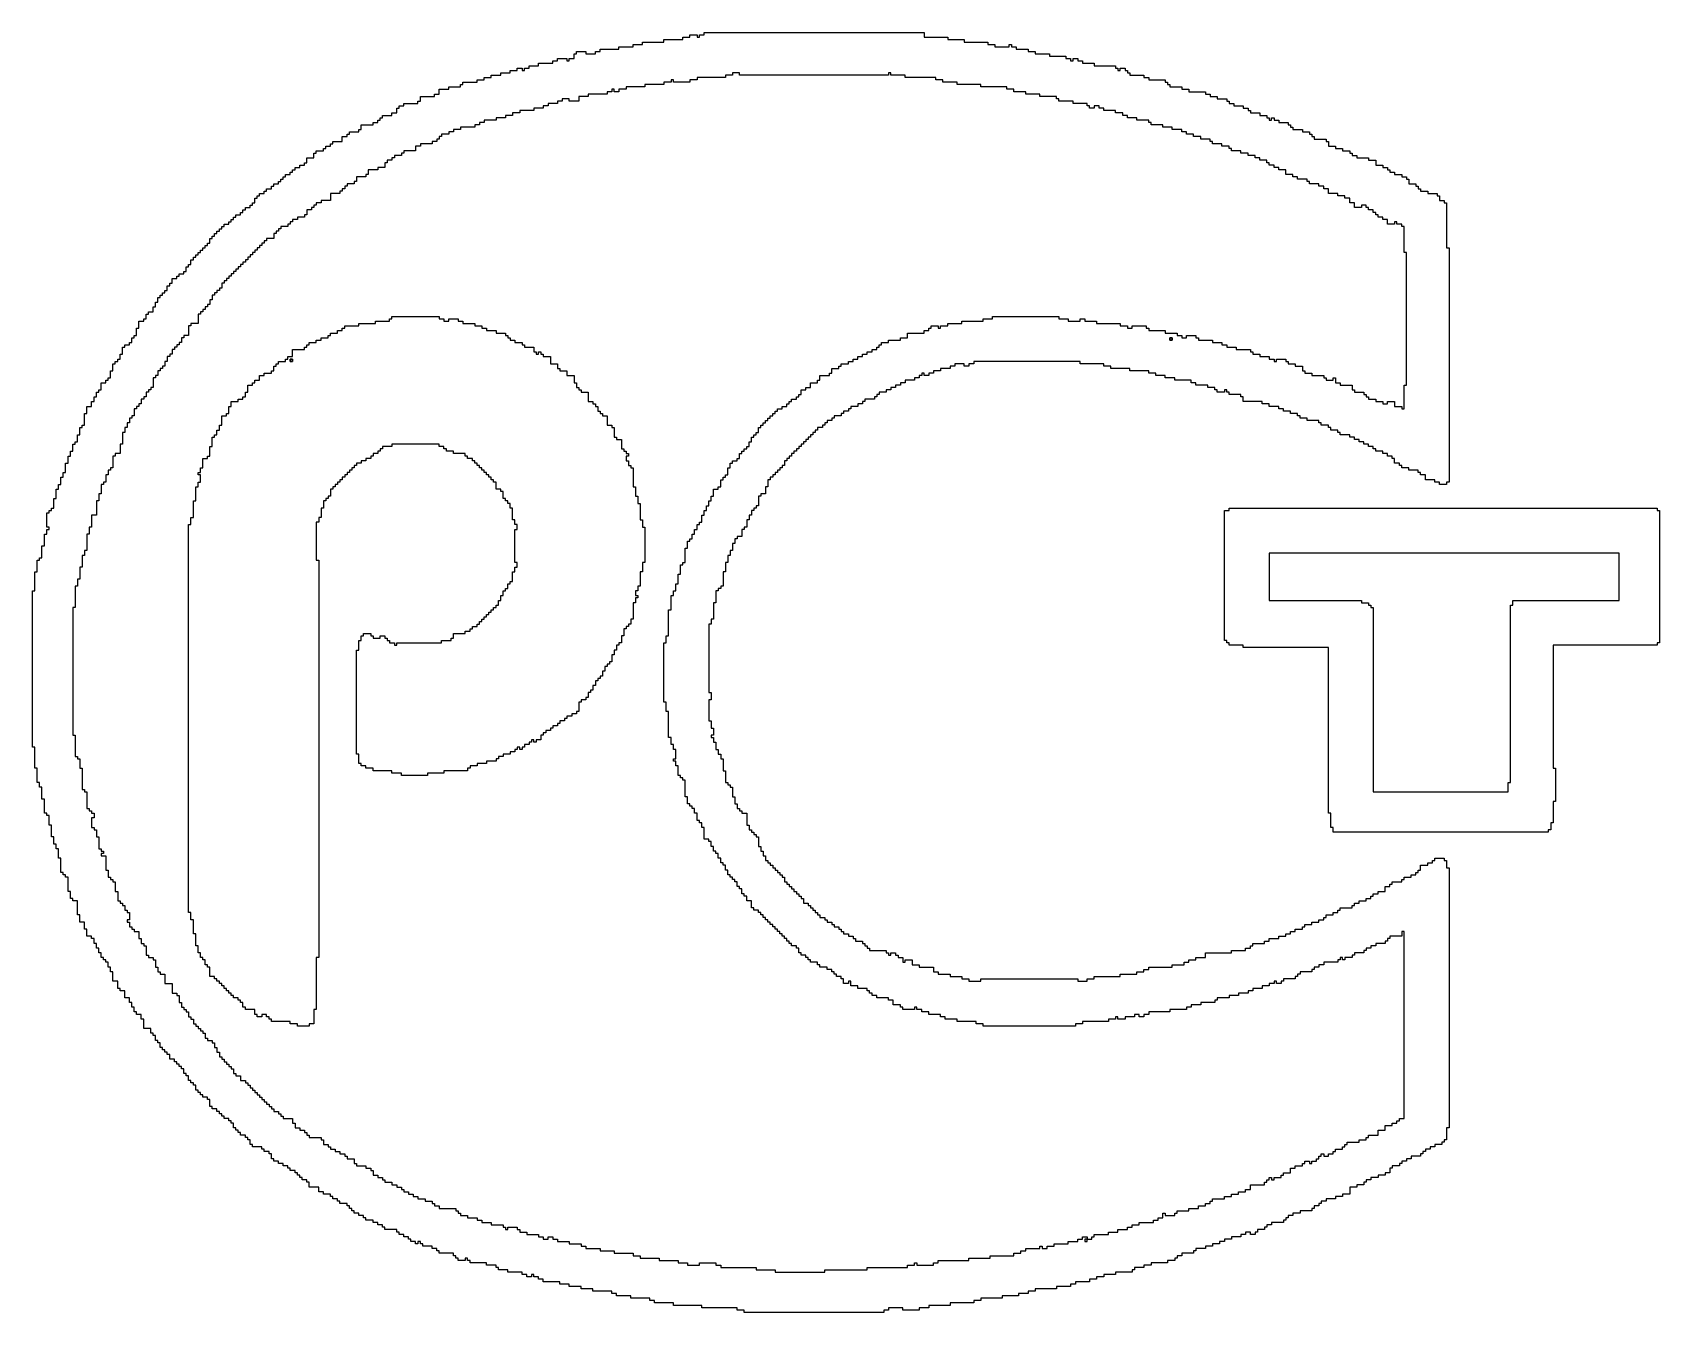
# Model space of a CAD drawing. Header units: millimetres. Extents: x -76.5 to -18.3, y -21.4 to 24.4.
import ezdxf

# ---------------------------------------------------------------- set-up
doc = ezdxf.new("R2010")
doc.units = ezdxf.units.MM
doc.header["$MEASUREMENT"] = 0
doc.layers.add('Layer 1', color=7, linetype='Continuous')

msp = doc.modelspace()

# ---------------------------------------------------------------- linework, layer by layer
at = {"layer": 'Layer 1', "color": 114}
for points, knots in [([(-52.4602, 24.2746), (-52.4602, 24.2746), (-52.6295, 24.2746), (-52.6295, 24.2746), (-52.6295, 24.2746), (-52.6295, 24.2746), (-52.6295, 24.19), (-52.6295, 24.19), (-52.6295, 24.19), (-52.6295, 24.19), (-52.7142, 24.19), (-52.7142, 24.19), (-52.7142, 24.19), (-52.7142, 24.19), (-52.7142, 24.2746), (-52.7142, 24.2746), (-52.7142, 24.2746), (-52.7142, 24.2746), (-52.9682, 24.2746), (-52.9682, 24.2746), (-52.9682, 24.2746), (-52.9682, 24.2746), (-52.9682, 24.19), (-52.9682, 24.19), (-52.9682, 24.19), (-52.9682, 24.19), (-53.2222, 24.19), (-53.2222, 24.19), (-53.2222, 24.19), (-53.2222, 24.19), (-53.2222, 24.1053), (-53.2222, 24.1053), (-53.2222, 24.1053), (-53.2222, 24.1053), (-53.8995, 24.1053), (-53.8995, 24.1053), (-53.8995, 24.1053), (-53.8995, 24.1053), (-53.8995, 24.0206), (-53.8995, 24.0206), (-53.8995, 24.0206), (-53.8995, 24.0206), (-54.6615, 24.0206), (-54.6615, 24.0206), (-54.6615, 24.0206), (-54.6615, 24.0206), (-54.6615, 23.936), (-54.6615, 23.936), (-54.6615, 23.936), (-54.6615, 23.936), (-55.0002, 23.936), (-55.0002, 23.936), (-55.0002, 23.936), (-55.0002, 23.936), (-55.0002, 23.8513), (-55.0002, 23.8513), (-55.0002, 23.8513), (-55.0002, 23.8513), (-55.5082, 23.8513), (-55.5082, 23.8513), (-55.5082, 23.8513), (-55.5082, 23.8513), (-55.5082, 23.7666), (-55.5082, 23.7666), (-55.5082, 23.7666), (-55.5082, 23.7666), (-56.1855, 23.7666), (-56.1855, 23.7666), (-56.1855, 23.7666), (-56.1855, 23.7666), (-56.1855, 23.682), (-56.1855, 23.682), (-56.1855, 23.682), (-56.1855, 23.682), (-56.3548, 23.682), (-56.3548, 23.682), (-56.3548, 23.682), (-56.3548, 23.682), (-56.3548, 23.5973), (-56.3548, 23.5973), (-56.3548, 23.5973), (-56.3548, 23.5973), (-56.6935, 23.5973), (-56.6935, 23.5973), (-56.6935, 23.5973), (-56.6935, 23.5973), (-56.6935, 23.682), (-56.6935, 23.682), (-56.6935, 23.682), (-56.6935, 23.682), (-57.0322, 23.682), (-57.0322, 23.682), (-57.0322, 23.682), (-57.0322, 23.682), (-57.0322, 23.5973), (-57.0322, 23.5973), (-57.0322, 23.5973), (-57.0322, 23.5973), (-57.1168, 23.5973), (-57.1168, 23.5973), (-57.1168, 23.5973), (-57.1168, 23.5973), (-57.1168, 23.428), (-57.1168, 23.428), (-57.1168, 23.428), (-57.1168, 23.428), (-57.2862, 23.428), (-57.2862, 23.428), (-57.2862, 23.428), (-57.2862, 23.428), (-57.2862, 23.3433), (-57.2862, 23.3433), (-57.2862, 23.3433), (-57.2862, 23.3433), (-57.3708, 23.3433), (-57.3708, 23.3433), (-57.3708, 23.3433), (-57.3708, 23.3433), (-57.3708, 23.428), (-57.3708, 23.428), (-57.3708, 23.428), (-57.3708, 23.428), (-57.7095, 23.428), (-57.7095, 23.428), (-57.7095, 23.428), (-57.7095, 23.428), (-57.7095, 23.3433), (-57.7095, 23.3433), (-57.7095, 23.3433), (-57.7095, 23.3433), (-57.8788, 23.3433), (-57.8788, 23.3433), (-57.8788, 23.3433), (-57.8788, 23.3433), (-57.8788, 23.2586), (-57.8788, 23.2586), (-57.8788, 23.2586), (-57.8788, 23.2586), (-58.3868, 23.2586), (-58.3868, 23.2586), (-58.3868, 23.2586), (-58.3868, 23.2586), (-58.3868, 23.174), (-58.3868, 23.174), (-58.3868, 23.174), (-58.3868, 23.174), (-58.7255, 23.174), (-58.7255, 23.174), (-58.7255, 23.174), (-58.7255, 23.174), (-58.7255, 23.0893), (-58.7255, 23.0893), (-58.7255, 23.0893), (-58.7255, 23.0893), (-58.8948, 23.0893), (-58.8948, 23.0893), (-58.8948, 23.0893), (-58.8948, 23.0893), (-58.8948, 23.0046), (-58.8948, 23.0046), (-58.8948, 23.0046), (-58.8948, 23.0046), (-58.9795, 23.0046), (-58.9795, 23.0046), (-58.9795, 23.0046), (-58.9795, 23.0046), (-58.9795, 23.0893), (-58.9795, 23.0893), (-58.9795, 23.0893), (-58.9795, 23.0893), (-59.1488, 23.0893), (-59.1488, 23.0893), (-59.1488, 23.0893), (-59.1488, 23.0893), (-59.1488, 23.0046), (-59.1488, 23.0046), (-59.1488, 23.0046), (-59.1488, 23.0046), (-59.4028, 23.0046), (-59.4028, 23.0046), (-59.4028, 23.0046), (-59.4028, 23.0046), (-59.4028, 22.92), (-59.4028, 22.92), (-59.4028, 22.92), (-59.4028, 22.92), (-59.7415, 22.92), (-59.7415, 22.92), (-59.7415, 22.92), (-59.7415, 22.92), (-59.7415, 22.8353), (-59.7415, 22.8353), (-59.7415, 22.8353), (-59.7415, 22.8353), (-60.0802, 22.8353), (-60.0802, 22.8353), (-60.0802, 22.8353), (-60.0802, 22.8353), (-60.0802, 22.7506), (-60.0802, 22.7506), (-60.0802, 22.7506), (-60.0802, 22.7506), (-60.3342, 22.7506), (-60.3342, 22.7506), (-60.3342, 22.7506), (-60.3342, 22.7506), (-60.3342, 22.666), (-60.3342, 22.666), (-60.3342, 22.666), (-60.3342, 22.666), (-60.5882, 22.666), (-60.5882, 22.666), (-60.5882, 22.666), (-60.5882, 22.666), (-60.5882, 22.5813), (-60.5882, 22.5813), (-60.5882, 22.5813), (-60.5882, 22.5813), (-61.0962, 22.5813), (-61.0962, 22.5813), (-61.0962, 22.5813), (-61.0962, 22.5813), (-61.0962, 22.4966), (-61.0962, 22.4966), (-61.0962, 22.4966), (-61.0962, 22.4966), (-61.1808, 22.4966), (-61.1808, 22.4966), (-61.1808, 22.4966), (-61.1808, 22.4966), (-61.1808, 22.412), (-61.1808, 22.412), (-61.1808, 22.412), (-61.1808, 22.412), (-61.6042, 22.412), (-61.6042, 22.412), (-61.6042, 22.412), (-61.6042, 22.412), (-61.6042, 22.3273), (-61.6042, 22.3273), (-61.6042, 22.3273), (-61.6042, 22.3273), (-61.9428, 22.3273), (-61.9428, 22.3273), (-61.9428, 22.3273), (-61.9428, 22.3273), (-61.9428, 22.158), (-61.9428, 22.158), (-61.9428, 22.158), (-61.9428, 22.158), (-62.1122, 22.158), (-62.1122, 22.158), (-62.1122, 22.158), (-62.1122, 22.158), (-62.1122, 22.0733), (-62.1122, 22.0733), (-62.1122, 22.0733), (-62.1122, 22.0733), (-62.6202, 22.0733), (-62.6202, 22.0733), (-62.6202, 22.0733), (-62.6202, 22.0733), (-62.6202, 21.904), (-62.6202, 21.904), (-62.6202, 21.904), (-62.6202, 21.904), (-62.7048, 21.904), (-62.7048, 21.904), (-62.7048, 21.904), (-62.7048, 21.904), (-62.7048, 21.8193), (-62.7048, 21.8193), (-62.7048, 21.8193), (-62.7048, 21.8193), (-63.2128, 21.8193), (-63.2128, 21.8193), (-63.2128, 21.8193), (-63.2128, 21.8193), (-63.2128, 21.7346), (-63.2128, 21.7346), (-63.2128, 21.7346), (-63.2128, 21.7346), (-63.3822, 21.7346), (-63.3822, 21.7346), (-63.3822, 21.7346), (-63.3822, 21.7346), (-63.3822, 21.65), (-63.3822, 21.65), (-63.3822, 21.65), (-63.3822, 21.65), (-63.4668, 21.65), (-63.4668, 21.65), (-63.4668, 21.65), (-63.4668, 21.65), (-63.4668, 21.4806), (-63.4668, 21.4806), (-63.4668, 21.4806), (-63.4668, 21.4806), (-63.6362, 21.4806), (-63.6362, 21.4806), (-63.6362, 21.4806), (-63.6362, 21.4806), (-63.6362, 21.396), (-63.6362, 21.396), (-63.6362, 21.396), (-63.6362, 21.396), (-63.9748, 21.396), (-63.9748, 21.396), (-63.9748, 21.396), (-63.9748, 21.396), (-63.9748, 21.3113), (-63.9748, 21.3113), (-63.9748, 21.3113), (-63.9748, 21.3113), (-64.0595, 21.3113), (-64.0595, 21.3113), (-64.0595, 21.3113), (-64.0595, 21.3113), (-64.0595, 21.2266), (-64.0595, 21.2266), (-64.0595, 21.2266), (-64.0595, 21.2266), (-64.1442, 21.2266), (-64.1442, 21.2266), (-64.1442, 21.2266), (-64.1442, 21.2266), (-64.1442, 21.142), (-64.1442, 21.142), (-64.1442, 21.142), (-64.1442, 21.142), (-64.3135, 21.142), (-64.3135, 21.142), (-64.3135, 21.142), (-64.3135, 21.142), (-64.3135, 21.0573), (-64.3135, 21.0573), (-64.3135, 21.0573), (-64.3135, 21.0573), (-64.7368, 21.0573), (-64.7368, 21.0573), (-64.7368, 21.0573), (-64.7368, 21.0573), (-64.7368, 20.888), (-64.7368, 20.888), (-64.7368, 20.888), (-64.7368, 20.888), (-64.8215, 20.888), (-64.8215, 20.888), (-64.8215, 20.888), (-64.8215, 20.888), (-64.8215, 20.8033), (-64.8215, 20.8033), (-64.8215, 20.8033), (-64.8215, 20.8033), (-65.1602, 20.8033), (-65.1602, 20.8033), (-65.1602, 20.8033), (-65.1602, 20.8033), (-65.1602, 20.7186), (-65.1602, 20.7186), (-65.1602, 20.7186), (-65.1602, 20.7186), (-65.2448, 20.7186), (-65.2448, 20.7186), (-65.2448, 20.7186), (-65.2448, 20.7186), (-65.2448, 20.634), (-65.2448, 20.634), (-65.2448, 20.634), (-65.2448, 20.634), (-65.4142, 20.634), (-65.4142, 20.634), (-65.4142, 20.634), (-65.4142, 20.634), (-65.4142, 20.4646), (-65.4142, 20.4646), (-65.4142, 20.4646), (-65.4142, 20.4646), (-65.7528, 20.4646), (-65.7528, 20.4646), (-65.7528, 20.4646), (-65.7528, 20.4646), (-65.7528, 20.38), (-65.7528, 20.38), (-65.7528, 20.38), (-65.7528, 20.38), (-65.8375, 20.38), (-65.8375, 20.38), (-65.8375, 20.38), (-65.8375, 20.38), (-65.8375, 20.2953), (-65.8375, 20.2953), (-65.8375, 20.2953), (-65.8375, 20.2953), (-66.0068, 20.2953), (-66.0068, 20.2953), (-66.0068, 20.2953), (-66.0068, 20.2953), (-66.0068, 20.2106), (-66.0068, 20.2106), (-66.0068, 20.2106), (-66.0068, 20.2106), (-66.0915, 20.2106), (-66.0915, 20.2106), (-66.0915, 20.2106), (-66.0915, 20.2106), (-66.0915, 20.126), (-66.0915, 20.126), (-66.0915, 20.126), (-66.0915, 20.126), (-66.3455, 20.126), (-66.3455, 20.126), (-66.3455, 20.126), (-66.3455, 20.126), (-66.3455, 20.0413), (-66.3455, 20.0413), (-66.3455, 20.0413), (-66.3455, 20.0413), (-66.4302, 20.0413), (-66.4302, 20.0413), (-66.4302, 20.0413), (-66.4302, 20.0413), (-66.4302, 19.872), (-66.4302, 19.872), (-66.4302, 19.872), (-66.4302, 19.872), (-66.6842, 19.872), (-66.6842, 19.872), (-66.6842, 19.872), (-66.6842, 19.872), (-66.6842, 19.7026), (-66.6842, 19.7026), (-66.6842, 19.7026), (-66.6842, 19.7026), (-66.7688, 19.7026), (-66.7688, 19.7026), (-66.7688, 19.7026), (-66.7688, 19.7026), (-66.7688, 19.618), (-66.7688, 19.618), (-66.7688, 19.618), (-66.7688, 19.618), (-66.9382, 19.618), (-66.9382, 19.618), (-66.9382, 19.618), (-66.9382, 19.618), (-66.9382, 19.5333), (-66.9382, 19.5333), (-66.9382, 19.5333), (-66.9382, 19.5333), (-67.1075, 19.5333), (-67.1075, 19.5333), (-67.1075, 19.5333), (-67.1075, 19.5333), (-67.1075, 19.4486), (-67.1075, 19.4486), (-67.1075, 19.4486), (-67.1075, 19.4486), (-67.1922, 19.4486), (-67.1922, 19.4486), (-67.1922, 19.4486), (-67.1922, 19.4486), (-67.1922, 19.364), (-67.1922, 19.364), (-67.1922, 19.364), (-67.1922, 19.364), (-67.2768, 19.364), (-67.2768, 19.364), (-67.2768, 19.364), (-67.2768, 19.364), (-67.2768, 19.2793), (-67.2768, 19.2793), (-67.2768, 19.2793), (-67.2768, 19.2793), (-67.4462, 19.2793), (-67.4462, 19.2793), (-67.4462, 19.2793), (-67.4462, 19.2793), (-67.4462, 19.1946), (-67.4462, 19.1946), (-67.4462, 19.1946), (-67.4462, 19.1946), (-67.5308, 19.1946), (-67.5308, 19.1946), (-67.5308, 19.1946), (-67.5308, 19.1946), (-67.5308, 19.11), (-67.5308, 19.11), (-67.5308, 19.11), (-67.5308, 19.11), (-67.6155, 19.11), (-67.6155, 19.11), (-67.6155, 19.11), (-67.6155, 19.11), (-67.6155, 19.0253), (-67.6155, 19.0253), (-67.6155, 19.0253), (-67.6155, 19.0253), (-67.7002, 19.0253), (-67.7002, 19.0253), (-67.7002, 19.0253), (-67.7002, 19.0253), (-67.7002, 18.9406), (-67.7002, 18.9406), (-67.7002, 18.9406), (-67.7002, 18.9406), (-67.8695, 18.9406), (-67.8695, 18.9406), (-67.8695, 18.9406), (-67.8695, 18.9406), (-67.8695, 18.856), (-67.8695, 18.856), (-67.8695, 18.856), (-67.8695, 18.856), (-67.9542, 18.856), (-67.9542, 18.856), (-67.9542, 18.856), (-67.9542, 18.856), (-67.9542, 18.7713), (-67.9542, 18.7713), (-67.9542, 18.7713), (-67.9542, 18.7713), (-68.1235, 18.7713), (-68.1235, 18.7713), (-68.1235, 18.7713), (-68.1235, 18.7713), (-68.1235, 18.6866), (-68.1235, 18.6866), (-68.1235, 18.6866), (-68.1235, 18.6866), (-68.2082, 18.6866), (-68.2082, 18.6866), (-68.2082, 18.6866), (-68.2082, 18.6866), (-68.2082, 18.602), (-68.2082, 18.602), (-68.2082, 18.602), (-68.2082, 18.602), (-68.3775, 18.602), (-68.3775, 18.602), (-68.3775, 18.602), (-68.3775, 18.602), (-68.3775, 18.5173), (-68.3775, 18.5173), (-68.3775, 18.5173), (-68.3775, 18.5173), (-68.4622, 18.5173), (-68.4622, 18.5173), (-68.4622, 18.5173), (-68.4622, 18.5173), (-68.4622, 18.4326), (-68.4622, 18.4326), (-68.4622, 18.4326), (-68.4622, 18.4326), (-68.5468, 18.4326), (-68.5468, 18.4326), (-68.5468, 18.4326), (-68.5468, 18.4326), (-68.5468, 18.2633), (-68.5468, 18.2633), (-68.5468, 18.2633), (-68.5468, 18.2633), (-68.6315, 18.2633), (-68.6315, 18.2633), (-68.6315, 18.2633), (-68.6315, 18.2633), (-68.6315, 18.1786), (-68.6315, 18.1786), (-68.6315, 18.1786), (-68.6315, 18.1786), (-68.7162, 18.1786), (-68.7162, 18.1786), (-68.7162, 18.1786), (-68.7162, 18.1786), (-68.7162, 18.094), (-68.7162, 18.094), (-68.7162, 18.094), (-68.7162, 18.094), (-68.8855, 18.094), (-68.8855, 18.094), (-68.8855, 18.094), (-68.8855, 18.094), (-68.8855, 18.0093), (-68.8855, 18.0093), (-68.8855, 18.0093), (-68.8855, 18.0093), (-68.9702, 18.0093), (-68.9702, 18.0093), (-68.9702, 18.0093), (-68.9702, 18.0093), (-68.9702, 17.9246), (-68.9702, 17.9246), (-68.9702, 17.9246), (-68.9702, 17.9246), (-69.0548, 17.9246), (-69.0548, 17.9246), (-69.0548, 17.9246), (-69.0548, 17.9246), (-69.0548, 17.84), (-69.0548, 17.84), (-69.0548, 17.84), (-69.0548, 17.84), (-69.2242, 17.84), (-69.2242, 17.84), (-69.2242, 17.84), (-69.2242, 17.84), (-69.2242, 17.7553), (-69.2242, 17.7553), (-69.2242, 17.7553), (-69.2242, 17.7553), (-69.3088, 17.7553), (-69.3088, 17.7553), (-69.3088, 17.7553), (-69.3088, 17.7553), (-69.3088, 17.6706), (-69.3088, 17.6706), (-69.3088, 17.6706), (-69.3088, 17.6706), (-69.3935, 17.6706), (-69.3935, 17.6706), (-69.3935, 17.6706), (-69.3935, 17.6706), (-69.3935, 17.586), (-69.3935, 17.586), (-69.3935, 17.586), (-69.3935, 17.586), (-69.4782, 17.586), (-69.4782, 17.586), (-69.4782, 17.586), (-69.4782, 17.586), (-69.4782, 17.5013), (-69.4782, 17.5013), (-69.4782, 17.5013), (-69.4782, 17.5013), (-69.6475, 17.5013), (-69.6475, 17.5013), (-69.6475, 17.5013), (-69.6475, 17.5013), (-69.6475, 17.4166), (-69.6475, 17.4166), (-69.6475, 17.4166), (-69.6475, 17.4166), (-69.7322, 17.4166), (-69.7322, 17.4166), (-69.7322, 17.4166), (-69.7322, 17.4166), (-69.7322, 17.332), (-69.7322, 17.332), (-69.7322, 17.332), (-69.7322, 17.332), (-69.8168, 17.332), (-69.8168, 17.332), (-69.8168, 17.332), (-69.8168, 17.332), (-69.8168, 17.2473), (-69.8168, 17.2473), (-69.8168, 17.2473), (-69.8168, 17.2473), (-69.9015, 17.2473), (-69.9015, 17.2473), (-69.9015, 17.2473), (-69.9015, 17.2473), (-69.9015, 17.1626), (-69.9015, 17.1626), (-69.9015, 17.1626), (-69.9015, 17.1626), (-69.9862, 17.1626), (-69.9862, 17.1626), (-69.9862, 17.1626), (-69.9862, 17.1626), (-69.9862, 17.078), (-69.9862, 17.078), (-69.9862, 17.078), (-69.9862, 17.078), (-70.0708, 17.078), (-70.0708, 17.078), (-70.0708, 17.078), (-70.0708, 17.078), (-70.0708, 16.9933), (-70.0708, 16.9933), (-70.0708, 16.9933), (-70.0708, 16.9933), (-70.1555, 16.9933), (-70.1555, 16.9933), (-70.1555, 16.9933), (-70.1555, 16.9933), (-70.1555, 16.824), (-70.1555, 16.824), (-70.1555, 16.824), (-70.1555, 16.824), (-70.2402, 16.824), (-70.2402, 16.824), (-70.2402, 16.824), (-70.2402, 16.824), (-70.2402, 16.7393), (-70.2402, 16.7393), (-70.2402, 16.7393), (-70.2402, 16.7393), (-70.3248, 16.7393), (-70.3248, 16.7393), (-70.3248, 16.7393), (-70.3248, 16.7393), (-70.3248, 16.6546), (-70.3248, 16.6546), (-70.3248, 16.6546), (-70.3248, 16.6546), (-70.4095, 16.6546), (-70.4095, 16.6546), (-70.4095, 16.6546), (-70.4095, 16.6546), (-70.4095, 16.57), (-70.4095, 16.57), (-70.4095, 16.57), (-70.4095, 16.57), (-70.4942, 16.57), (-70.4942, 16.57), (-70.4942, 16.57), (-70.4942, 16.57), (-70.4942, 16.4853), (-70.4942, 16.4853), (-70.4942, 16.4853), (-70.4942, 16.4853), (-70.5788, 16.4853), (-70.5788, 16.4853), (-70.5788, 16.4853), (-70.5788, 16.4853), (-70.5788, 16.4006), (-70.5788, 16.4006), (-70.5788, 16.4006), (-70.5788, 16.4006), (-70.6635, 16.4006), (-70.6635, 16.4006), (-70.6635, 16.4006), (-70.6635, 16.4006), (-70.6635, 16.316), (-70.6635, 16.316), (-70.6635, 16.316), (-70.6635, 16.316), (-70.7482, 16.316), (-70.7482, 16.316), (-70.7482, 16.316), (-70.7482, 16.316), (-70.7482, 16.2313), (-70.7482, 16.2313), (-70.7482, 16.2313), (-70.7482, 16.2313), (-70.8328, 16.2313), (-70.8328, 16.2313), (-70.8328, 16.2313), (-70.8328, 16.2313), (-70.8328, 16.062), (-70.8328, 16.062), (-70.8328, 16.062), (-70.8328, 16.062), (-70.9175, 16.062), (-70.9175, 16.062), (-70.9175, 16.062), (-70.9175, 16.062), (-70.9175, 15.9773), (-70.9175, 15.9773), (-70.9175, 15.9773), (-70.9175, 15.9773), (-71.0022, 15.9773), (-71.0022, 15.9773), (-71.0022, 15.9773), (-71.0022, 15.9773), (-71.0022, 15.808), (-71.0022, 15.808), (-71.0022, 15.808), (-71.0022, 15.808), (-71.0868, 15.808), (-71.0868, 15.808), (-71.0868, 15.808), (-71.0868, 15.808), (-71.0868, 15.7233), (-71.0868, 15.7233), (-71.0868, 15.7233), (-71.0868, 15.7233), (-71.2562, 15.7233), (-71.2562, 15.7233), (-71.2562, 15.7233), (-71.2562, 15.7233), (-71.2562, 15.6386), (-71.2562, 15.6386), (-71.2562, 15.6386), (-71.2562, 15.6386), (-71.3408, 15.6386), (-71.3408, 15.6386), (-71.3408, 15.6386), (-71.3408, 15.6386), (-71.3408, 15.554), (-71.3408, 15.554), (-71.3408, 15.554), (-71.3408, 15.554), (-71.5102, 15.554), (-71.5102, 15.554), (-71.5102, 15.554), (-71.5102, 15.554), (-71.5102, 15.3846), (-71.5102, 15.3846), (-71.5102, 15.3846), (-71.5102, 15.3846), (-71.5948, 15.3846), (-71.5948, 15.3846), (-71.5948, 15.3846), (-71.5948, 15.3846), (-71.5948, 15.3), (-71.5948, 15.3), (-71.5948, 15.3), (-71.5948, 15.3), (-71.6795, 15.3), (-71.6795, 15.3), (-71.6795, 15.3), (-71.6795, 15.3), (-71.6795, 15.1306), (-71.6795, 15.1306), (-71.6795, 15.1306), (-71.6795, 15.1306), (-71.7642, 15.1306), (-71.7642, 15.1306), (-71.7642, 15.1306), (-71.7642, 15.1306), (-71.7642, 15.046), (-71.7642, 15.046), (-71.7642, 15.046), (-71.7642, 15.046), (-71.8488, 15.046), (-71.8488, 15.046), (-71.8488, 15.046), (-71.8488, 15.046), (-71.8488, 14.9613), (-71.8488, 14.9613), (-71.8488, 14.9613), (-71.8488, 14.9613), (-71.9335, 14.9613), (-71.9335, 14.9613), (-71.9335, 14.9613), (-71.9335, 14.9613), (-71.9335, 14.8766), (-71.9335, 14.8766), (-71.9335, 14.8766), (-71.9335, 14.8766), (-72.0182, 14.8766), (-72.0182, 14.8766), (-72.0182, 14.8766), (-72.0182, 14.8766), (-72.0182, 14.7073), (-72.0182, 14.7073), (-72.0182, 14.7073), (-72.0182, 14.7073), (-72.1028, 14.7073), (-72.1028, 14.7073), (-72.1028, 14.7073), (-72.1028, 14.7073), (-72.1028, 14.538), (-72.1028, 14.538), (-72.1028, 14.538), (-72.1028, 14.538), (-72.1875, 14.538), (-72.1875, 14.538), (-72.1875, 14.538), (-72.1875, 14.538), (-72.1875, 14.3686), (-72.1875, 14.3686), (-72.1875, 14.3686), (-72.1875, 14.3686), (-72.3568, 14.3686), (-72.3568, 14.3686), (-72.3568, 14.3686), (-72.3568, 14.3686), (-72.3568, 14.284), (-72.3568, 14.284), (-72.3568, 14.284), (-72.3568, 14.284), (-72.4415, 14.284), (-72.4415, 14.284), (-72.4415, 14.284), (-72.4415, 14.284), (-72.4415, 14.1146), (-72.4415, 14.1146), (-72.4415, 14.1146), (-72.4415, 14.1146), (-72.5262, 14.1146), (-72.5262, 14.1146), (-72.5262, 14.1146), (-72.5262, 14.1146), (-72.5262, 14.03), (-72.5262, 14.03), (-72.5262, 14.03), (-72.5262, 14.03), (-72.6955, 14.03), (-72.6955, 14.03), (-72.6955, 14.03), (-72.6955, 14.03), (-72.6955, 13.776), (-72.6955, 13.776), (-72.6955, 13.776), (-72.6955, 13.776), (-72.7802, 13.776), (-72.7802, 13.776), (-72.7802, 13.776), (-72.7802, 13.776), (-72.7802, 13.522), (-72.7802, 13.522), (-72.7802, 13.522), (-72.7802, 13.522), (-72.8648, 13.522), (-72.8648, 13.522), (-72.8648, 13.522), (-72.8648, 13.522), (-72.8648, 13.4373), (-72.8648, 13.4373), (-72.8648, 13.4373), (-72.8648, 13.4373), (-72.9495, 13.4373), (-72.9495, 13.4373), (-72.9495, 13.4373), (-72.9495, 13.4373), (-72.9495, 13.268), (-72.9495, 13.268), (-72.9495, 13.268), (-72.9495, 13.268), (-73.0342, 13.268), (-73.0342, 13.268), (-73.0342, 13.268), (-73.0342, 13.268), (-73.0342, 13.1833), (-73.0342, 13.1833), (-73.0342, 13.1833), (-73.0342, 13.1833), (-73.2035, 13.1833), (-73.2035, 13.1833), (-73.2035, 13.1833), (-73.2035, 13.1833), (-73.2035, 13.0986), (-73.2035, 13.0986), (-73.2035, 13.0986), (-73.2035, 13.0986), (-73.2882, 13.0986), (-73.2882, 13.0986), (-73.2882, 13.0986), (-73.2882, 13.0986), (-73.2882, 12.8446), (-73.2882, 12.8446), (-73.2882, 12.8446), (-73.2882, 12.8446), (-73.3728, 12.8446), (-73.3728, 12.8446), (-73.3728, 12.8446), (-73.3728, 12.8446), (-73.3728, 12.6753), (-73.3728, 12.6753), (-73.3728, 12.6753), (-73.3728, 12.6753), (-73.4575, 12.6753), (-73.4575, 12.6753), (-73.4575, 12.6753), (-73.4575, 12.6753), (-73.4575, 12.5906), (-73.4575, 12.5906), (-73.4575, 12.5906), (-73.4575, 12.5906), (-73.5422, 12.5906), (-73.5422, 12.5906), (-73.5422, 12.5906), (-73.5422, 12.5906), (-73.5422, 12.506), (-73.5422, 12.506), (-73.5422, 12.506), (-73.5422, 12.506), (-73.6268, 12.506), (-73.6268, 12.506), (-73.6268, 12.506), (-73.6268, 12.506), (-73.6268, 12.252), (-73.6268, 12.252), (-73.6268, 12.252), (-73.6268, 12.252), (-73.7115, 12.252), (-73.7115, 12.252), (-73.7115, 12.252), (-73.7115, 12.252), (-73.7115, 11.998), (-73.7115, 11.998), (-73.7115, 11.998), (-73.7115, 11.998), (-73.7962, 11.998), (-73.7962, 11.998), (-73.7962, 11.998), (-73.7962, 11.998), (-73.7962, 11.9133), (-73.7962, 11.9133), (-73.7962, 11.9133), (-73.7962, 11.9133), (-73.8808, 11.9133), (-73.8808, 11.9133), (-73.8808, 11.9133), (-73.8808, 11.9133), (-73.8808, 11.8286), (-73.8808, 11.8286), (-73.8808, 11.8286), (-73.8808, 11.8286), (-74.0502, 11.8286), (-74.0502, 11.8286), (-74.0502, 11.8286), (-74.0502, 11.8286), (-74.0502, 11.5746), (-74.0502, 11.5746), (-74.0502, 11.5746), (-74.0502, 11.5746), (-74.1348, 11.5746), (-74.1348, 11.5746), (-74.1348, 11.5746), (-74.1348, 11.5746), (-74.1348, 11.49), (-74.1348, 11.49), (-74.1348, 11.49), (-74.1348, 11.49), (-74.2195, 11.49), (-74.2195, 11.49), (-74.2195, 11.49), (-74.2195, 11.49), (-74.2195, 11.3206), (-74.2195, 11.3206), (-74.2195, 11.3206), (-74.2195, 11.3206), (-74.3042, 11.3206), (-74.3042, 11.3206), (-74.3042, 11.3206), (-74.3042, 11.3206), (-74.3042, 11.1513), (-74.3042, 11.1513), (-74.3042, 11.1513), (-74.3042, 11.1513), (-74.3888, 11.1513), (-74.3888, 11.1513), (-74.3888, 11.1513), (-74.3888, 11.1513), (-74.3888, 10.982), (-74.3888, 10.982), (-74.3888, 10.982), (-74.3888, 10.982), (-74.5582, 10.982), (-74.5582, 10.982), (-74.5582, 10.982), (-74.5582, 10.982), (-74.5582, 10.728), (-74.5582, 10.728), (-74.5582, 10.728), (-74.5582, 10.728), (-74.6428, 10.728), (-74.6428, 10.728), (-74.6428, 10.728), (-74.6428, 10.728), (-74.6428, 10.3046), (-74.6428, 10.3046), (-74.6428, 10.3046), (-74.6428, 10.3046), (-74.7275, 10.3046), (-74.7275, 10.3046), (-74.7275, 10.3046), (-74.7275, 10.3046), (-74.7275, 10.22), (-74.7275, 10.22), (-74.7275, 10.22), (-74.7275, 10.22), (-74.8122, 10.22), (-74.8122, 10.22), (-74.8122, 10.22), (-74.8122, 10.22), (-74.8122, 9.966), (-74.8122, 9.966), (-74.8122, 9.966), (-74.8122, 9.966), (-74.8968, 9.966), (-74.8968, 9.966), (-74.8968, 9.966), (-74.8968, 9.966), (-74.8968, 9.712), (-74.8968, 9.712), (-74.8968, 9.712), (-74.8968, 9.712), (-74.9815, 9.712), (-74.9815, 9.712), (-74.9815, 9.712), (-74.9815, 9.712), (-74.9815, 9.6273), (-74.9815, 9.6273), (-74.9815, 9.6273), (-74.9815, 9.6273), (-75.0662, 9.6273), (-75.0662, 9.6273), (-75.0662, 9.6273), (-75.0662, 9.6273), (-75.0662, 9.3733), (-75.0662, 9.3733), (-75.0662, 9.3733), (-75.0662, 9.3733), (-75.1508, 9.3733), (-75.1508, 9.3733), (-75.1508, 9.3733), (-75.1508, 9.3733), (-75.1508, 9.204), (-75.1508, 9.204), (-75.1508, 9.204), (-75.1508, 9.204), (-75.2355, 9.204), (-75.2355, 9.204), (-75.2355, 9.204), (-75.2355, 9.204), (-75.2355, 8.95), (-75.2355, 8.95), (-75.2355, 8.95), (-75.2355, 8.95), (-75.3202, 8.95), (-75.3202, 8.95), (-75.3202, 8.95), (-75.3202, 8.95), (-75.3202, 8.6113), (-75.3202, 8.6113), (-75.3202, 8.6113), (-75.3202, 8.6113), (-75.4048, 8.6113), (-75.4048, 8.6113), (-75.4048, 8.6113), (-75.4048, 8.6113), (-75.4048, 8.442), (-75.4048, 8.442), (-75.4048, 8.442), (-75.4048, 8.442), (-75.4895, 8.442), (-75.4895, 8.442), (-75.4895, 8.442), (-75.4895, 8.442), (-75.4895, 8.188), (-75.4895, 8.188), (-75.4895, 8.188), (-75.4895, 8.188), (-75.5742, 8.188), (-75.5742, 8.188), (-75.5742, 8.188), (-75.5742, 8.188), (-75.5742, 8.0186), (-75.5742, 8.0186), (-75.5742, 8.0186), (-75.5742, 8.0186), (-75.6588, 8.0186), (-75.6588, 8.0186), (-75.6588, 8.0186), (-75.6588, 8.0186), (-75.6588, 7.68), (-75.6588, 7.68), (-75.6588, 7.68), (-75.6588, 7.68), (-75.7435, 7.68), (-75.7435, 7.68), (-75.7435, 7.68), (-75.7435, 7.68), (-75.7435, 7.3413), (-75.7435, 7.3413), (-75.7435, 7.3413), (-75.7435, 7.3413), (-75.8282, 7.3413), (-75.8282, 7.3413), (-75.8282, 7.3413), (-75.8282, 7.3413), (-75.8282, 7.2566), (-75.8282, 7.2566), (-75.8282, 7.2566), (-75.8282, 7.2566), (-75.9128, 7.2566), (-75.9128, 7.2566), (-75.9128, 7.2566), (-75.9128, 7.2566), (-75.9128, 7.172), (-75.9128, 7.172), (-75.9128, 7.172), (-75.9128, 7.172), (-75.9975, 7.172), (-75.9975, 7.172), (-75.9975, 7.172), (-75.9975, 7.172), (-75.9975, 6.664), (-75.9975, 6.664), (-75.9975, 6.664), (-75.9975, 6.664), (-75.9128, 6.664), (-75.9128, 6.664), (-75.9128, 6.664), (-75.9128, 6.664), (-75.9128, 6.5793), (-75.9128, 6.5793), (-75.9128, 6.5793), (-75.9128, 6.5793), (-75.9975, 6.5793), (-75.9975, 6.5793), (-75.9975, 6.5793), (-75.9975, 6.5793), (-75.9975, 6.41), (-75.9975, 6.41), (-75.9975, 6.41), (-75.9975, 6.41), (-76.0822, 6.41), (-76.0822, 6.41), (-76.0822, 6.41), (-76.0822, 6.41), (-76.0822, 5.9866), (-76.0822, 5.9866), (-76.0822, 5.9866), (-76.0822, 5.9866), (-76.1668, 5.9866), (-76.1668, 5.9866), (-76.1668, 5.9866), (-76.1668, 5.9866), (-76.1668, 5.5633), (-76.1668, 5.5633), (-76.1668, 5.5633), (-76.1668, 5.5633), (-76.2515, 5.5633), (-76.2515, 5.5633), (-76.2515, 5.5633), (-76.2515, 5.5633), (-76.2515, 5.4786), (-76.2515, 5.4786), (-76.2515, 5.4786), (-76.2515, 5.4786), (-76.3362, 5.4786), (-76.3362, 5.4786), (-76.3362, 5.4786), (-76.3362, 5.4786), (-76.3362, 5.0553), (-76.3362, 5.0553), (-76.3362, 5.0553), (-76.3362, 5.0553), (-76.4208, 5.0553), (-76.4208, 5.0553), (-76.4208, 5.0553), (-76.4208, 5.0553), (-76.4208, 4.378), (-76.4208, 4.378), (-76.4208, 4.378), (-76.4208, 4.378), (-76.5055, 4.378), (-76.5055, 4.378), (-76.5055, 4.378), (-76.5055, 4.378), (-76.5055, -1.2101), (-76.5055, -1.2101), (-76.5055, -1.2101), (-76.5055, -1.2101), (-76.4208, -1.2101), (-76.4208, -1.2101), (-76.4208, -1.2101), (-76.4208, -1.2101), (-76.4208, -1.9721), (-76.4208, -1.9721), (-76.4208, -1.9721), (-76.4208, -1.9721), (-76.3362, -1.9721), (-76.3362, -1.9721), (-76.3362, -1.9721), (-76.3362, -1.9721), (-76.3362, -2.4801), (-76.3362, -2.4801), (-76.3362, -2.4801), (-76.3362, -2.4801), (-76.2515, -2.4801), (-76.2515, -2.4801), (-76.2515, -2.4801), (-76.2515, -2.4801), (-76.2515, -2.6494), (-76.2515, -2.6494), (-76.2515, -2.6494), (-76.2515, -2.6494), (-76.1668, -2.6494), (-76.1668, -2.6494), (-76.1668, -2.6494), (-76.1668, -2.6494), (-76.1668, -3.0727), (-76.1668, -3.0727), (-76.1668, -3.0727), (-76.1668, -3.0727), (-76.0822, -3.0727), (-76.0822, -3.0727), (-76.0822, -3.0727), (-76.0822, -3.0727), (-76.0822, -3.5807), (-76.0822, -3.5807), (-76.0822, -3.5807), (-76.0822, -3.5807), (-75.9975, -3.5807), (-75.9975, -3.5807), (-75.9975, -3.5807), (-75.9975, -3.5807), (-75.9975, -3.6654), (-75.9975, -3.6654), (-75.9975, -3.6654), (-75.9975, -3.6654), (-75.9128, -3.6654), (-75.9128, -3.6654), (-75.9128, -3.6654), (-75.9128, -3.6654), (-75.9128, -4.0041), (-75.9128, -4.0041), (-75.9128, -4.0041), (-75.9128, -4.0041), (-75.8282, -4.0041), (-75.8282, -4.0041), (-75.8282, -4.0041), (-75.8282, -4.0041), (-75.8282, -4.4274), (-75.8282, -4.4274), (-75.8282, -4.4274), (-75.8282, -4.4274), (-75.7435, -4.4274), (-75.7435, -4.4274), (-75.7435, -4.4274), (-75.7435, -4.4274), (-75.7435, -4.6814), (-75.7435, -4.6814), (-75.7435, -4.6814), (-75.7435, -4.6814), (-75.6588, -4.6814), (-75.6588, -4.6814), (-75.6588, -4.6814), (-75.6588, -4.6814), (-75.6588, -4.8507), (-75.6588, -4.8507), (-75.6588, -4.8507), (-75.6588, -4.8507), (-75.5742, -4.8507), (-75.5742, -4.8507), (-75.5742, -4.8507), (-75.5742, -4.8507), (-75.5742, -5.1894), (-75.5742, -5.1894), (-75.5742, -5.1894), (-75.5742, -5.1894), (-75.4895, -5.1894), (-75.4895, -5.1894), (-75.4895, -5.1894), (-75.4895, -5.1894), (-75.4895, -5.6974), (-75.4895, -5.6974), (-75.4895, -5.6974), (-75.4895, -5.6974), (-75.4048, -5.6974), (-75.4048, -5.6974), (-75.4048, -5.6974), (-75.4048, -5.6974), (-75.4048, -5.7821), (-75.4048, -5.7821), (-75.4048, -5.7821), (-75.4048, -5.7821), (-75.3202, -5.7821), (-75.3202, -5.7821), (-75.3202, -5.7821), (-75.3202, -5.7821), (-75.3202, -5.8667), (-75.3202, -5.8667), (-75.3202, -5.8667), (-75.3202, -5.8667), (-75.2355, -5.8667), (-75.2355, -5.8667), (-75.2355, -5.8667), (-75.2355, -5.8667), (-75.2355, -6.3747), (-75.2355, -6.3747), (-75.2355, -6.3747), (-75.2355, -6.3747), (-75.1508, -6.3747), (-75.1508, -6.3747), (-75.1508, -6.3747), (-75.1508, -6.3747), (-75.1508, -6.6287), (-75.1508, -6.6287), (-75.1508, -6.6287), (-75.1508, -6.6287), (-75.0662, -6.6287), (-75.0662, -6.6287), (-75.0662, -6.6287), (-75.0662, -6.6287), (-75.0662, -6.7134), (-75.0662, -6.7134), (-75.0662, -6.7134), (-75.0662, -6.7134), (-74.8968, -6.7134), (-74.8968, -6.7134), (-74.8968, -6.7134), (-74.8968, -6.7134), (-74.8968, -7.2214), (-74.8968, -7.2214), (-74.8968, -7.2214), (-74.8968, -7.2214), (-74.8122, -7.2214), (-74.8122, -7.2214), (-74.8122, -7.2214), (-74.8122, -7.2214), (-74.8122, -7.4754), (-74.8122, -7.4754), (-74.8122, -7.4754), (-74.8122, -7.4754), (-74.6428, -7.4754), (-74.6428, -7.4754), (-74.6428, -7.4754), (-74.6428, -7.4754), (-74.6428, -7.7294), (-74.6428, -7.7294), (-74.6428, -7.7294), (-74.6428, -7.7294), (-74.5582, -7.7294), (-74.5582, -7.7294), (-74.5582, -7.7294), (-74.5582, -7.7294), (-74.5582, -7.9834), (-74.5582, -7.9834), (-74.5582, -7.9834), (-74.5582, -7.9834), (-74.3888, -7.9834), (-74.3888, -7.9834), (-74.3888, -7.9834), (-74.3888, -7.9834), (-74.3888, -8.0681), (-74.3888, -8.0681), (-74.3888, -8.0681), (-74.3888, -8.0681), (-74.3042, -8.0681), (-74.3042, -8.0681), (-74.3042, -8.0681), (-74.3042, -8.0681), (-74.3042, -8.2374), (-74.3042, -8.2374), (-74.3042, -8.2374), (-74.3042, -8.2374), (-74.2195, -8.2374), (-74.2195, -8.2374), (-74.2195, -8.2374), (-74.2195, -8.2374), (-74.2195, -8.4067), (-74.2195, -8.4067), (-74.2195, -8.4067), (-74.2195, -8.4067), (-74.1348, -8.4067), (-74.1348, -8.4067), (-74.1348, -8.4067), (-74.1348, -8.4067), (-74.1348, -8.5761), (-74.1348, -8.5761), (-74.1348, -8.5761), (-74.1348, -8.5761), (-74.0502, -8.5761), (-74.0502, -8.5761), (-74.0502, -8.5761), (-74.0502, -8.5761), (-74.0502, -8.7454), (-74.0502, -8.7454), (-74.0502, -8.7454), (-74.0502, -8.7454), (-73.9655, -8.7454), (-73.9655, -8.7454), (-73.9655, -8.7454), (-73.9655, -8.7454), (-73.9655, -8.8301), (-73.9655, -8.8301), (-73.9655, -8.8301), (-73.9655, -8.8301), (-73.8808, -8.8301), (-73.8808, -8.8301), (-73.8808, -8.8301), (-73.8808, -8.8301), (-73.8808, -8.9147), (-73.8808, -8.9147), (-73.8808, -8.9147), (-73.8808, -8.9147), (-73.7962, -8.9147), (-73.7962, -8.9147), (-73.7962, -8.9147), (-73.7962, -8.9147), (-73.7962, -9.0841), (-73.7962, -9.0841), (-73.7962, -9.0841), (-73.7962, -9.0841), (-73.7115, -9.0841), (-73.7115, -9.0841), (-73.7115, -9.0841), (-73.7115, -9.0841), (-73.7115, -9.2534), (-73.7115, -9.2534), (-73.7115, -9.2534), (-73.7115, -9.2534), (-73.6268, -9.2534), (-73.6268, -9.2534), (-73.6268, -9.2534), (-73.6268, -9.2534), (-73.6268, -9.5921), (-73.6268, -9.5921), (-73.6268, -9.5921), (-73.6268, -9.5921), (-73.4575, -9.5921), (-73.4575, -9.5921), (-73.4575, -9.5921), (-73.4575, -9.5921), (-73.4575, -9.8461), (-73.4575, -9.8461), (-73.4575, -9.8461), (-73.4575, -9.8461), (-73.3728, -9.8461), (-73.3728, -9.8461), (-73.3728, -9.8461), (-73.3728, -9.8461), (-73.3728, -9.9307), (-73.3728, -9.9307), (-73.3728, -9.9307), (-73.3728, -9.9307), (-73.2035, -9.9307), (-73.2035, -9.9307), (-73.2035, -9.9307), (-73.2035, -9.9307), (-73.2035, -10.1847), (-73.2035, -10.1847), (-73.2035, -10.1847), (-73.2035, -10.1847), (-73.0342, -10.1847), (-73.0342, -10.1847), (-73.0342, -10.1847), (-73.0342, -10.1847), (-73.0342, -10.3541), (-73.0342, -10.3541), (-73.0342, -10.3541), (-73.0342, -10.3541), (-72.9495, -10.3541), (-72.9495, -10.3541), (-72.9495, -10.3541), (-72.9495, -10.3541), (-72.9495, -10.5234), (-72.9495, -10.5234), (-72.9495, -10.5234), (-72.9495, -10.5234), (-72.8648, -10.5234), (-72.8648, -10.5234), (-72.8648, -10.5234), (-72.8648, -10.5234), (-72.8648, -10.6927), (-72.8648, -10.6927), (-72.8648, -10.6927), (-72.8648, -10.6927), (-72.7802, -10.6927), (-72.7802, -10.6927), (-72.7802, -10.6927), (-72.7802, -10.6927), (-72.7802, -10.7774), (-72.7802, -10.7774), (-72.7802, -10.7774), (-72.7802, -10.7774), (-72.6108, -10.7774), (-72.6108, -10.7774), (-72.6108, -10.7774), (-72.6108, -10.7774), (-72.6108, -10.9467), (-72.6108, -10.9467), (-72.6108, -10.9467), (-72.6108, -10.9467), (-72.5262, -10.9467), (-72.5262, -10.9467), (-72.5262, -10.9467), (-72.5262, -10.9467), (-72.5262, -11.2854), (-72.5262, -11.2854), (-72.5262, -11.2854), (-72.5262, -11.2854), (-72.2722, -11.2854), (-72.2722, -11.2854), (-72.2722, -11.2854), (-72.2722, -11.2854), (-72.2722, -11.4547), (-72.2722, -11.4547), (-72.2722, -11.4547), (-72.2722, -11.4547), (-72.1875, -11.4547), (-72.1875, -11.4547), (-72.1875, -11.4547), (-72.1875, -11.4547), (-72.1875, -11.5394), (-72.1875, -11.5394), (-72.1875, -11.5394), (-72.1875, -11.5394), (-72.1028, -11.5394), (-72.1028, -11.5394), (-72.1028, -11.5394), (-72.1028, -11.5394), (-72.1028, -11.7087), (-72.1028, -11.7087), (-72.1028, -11.7087), (-72.1028, -11.7087), (-72.0182, -11.7087), (-72.0182, -11.7087), (-72.0182, -11.7087), (-72.0182, -11.7087), (-72.0182, -11.7934), (-72.0182, -11.7934), (-72.0182, -11.7934), (-72.0182, -11.7934), (-71.9335, -11.7934), (-71.9335, -11.7934), (-71.9335, -11.7934), (-71.9335, -11.7934), (-71.9335, -11.9627), (-71.9335, -11.9627), (-71.9335, -11.9627), (-71.9335, -11.9627), (-71.8488, -11.9627), (-71.8488, -11.9627), (-71.8488, -11.9627), (-71.8488, -11.9627), (-71.8488, -12.0474), (-71.8488, -12.0474), (-71.8488, -12.0474), (-71.8488, -12.0474), (-71.7642, -12.0474), (-71.7642, -12.0474), (-71.7642, -12.0474), (-71.7642, -12.0474), (-71.7642, -12.1321), (-71.7642, -12.1321), (-71.7642, -12.1321), (-71.7642, -12.1321), (-71.6795, -12.1321), (-71.6795, -12.1321), (-71.6795, -12.1321), (-71.6795, -12.1321), (-71.6795, -12.2167), (-71.6795, -12.2167), (-71.6795, -12.2167), (-71.6795, -12.2167), (-71.5948, -12.2167), (-71.5948, -12.2167), (-71.5948, -12.2167), (-71.5948, -12.2167), (-71.5948, -12.3861), (-71.5948, -12.3861), (-71.5948, -12.3861), (-71.5948, -12.3861), (-71.4255, -12.3861), (-71.4255, -12.3861), (-71.4255, -12.3861), (-71.4255, -12.3861), (-71.4255, -12.4707), (-71.4255, -12.4707), (-71.4255, -12.4707), (-71.4255, -12.4707), (-71.3408, -12.4707), (-71.3408, -12.4707), (-71.3408, -12.4707), (-71.3408, -12.4707), (-71.3408, -12.5554), (-71.3408, -12.5554), (-71.3408, -12.5554), (-71.3408, -12.5554), (-71.2562, -12.5554), (-71.2562, -12.5554), (-71.2562, -12.5554), (-71.2562, -12.5554), (-71.2562, -12.6401), (-71.2562, -12.6401), (-71.2562, -12.6401), (-71.2562, -12.6401), (-71.1715, -12.6401), (-71.1715, -12.6401), (-71.1715, -12.6401), (-71.1715, -12.6401), (-71.1715, -12.7247), (-71.1715, -12.7247), (-71.1715, -12.7247), (-71.1715, -12.7247), (-71.0868, -12.7247), (-71.0868, -12.7247), (-71.0868, -12.7247), (-71.0868, -12.7247), (-71.0868, -12.8941), (-71.0868, -12.8941), (-71.0868, -12.8941), (-71.0868, -12.8941), (-71.0022, -12.8941), (-71.0022, -12.8941), (-71.0022, -12.8941), (-71.0022, -12.8941), (-71.0022, -12.9787), (-71.0022, -12.9787), (-71.0022, -12.9787), (-71.0022, -12.9787), (-70.9175, -12.9787), (-70.9175, -12.9787), (-70.9175, -12.9787), (-70.9175, -12.9787), (-70.9175, -13.1481), (-70.9175, -13.1481), (-70.9175, -13.1481), (-70.9175, -13.1481), (-70.8328, -13.1481), (-70.8328, -13.1481), (-70.8328, -13.1481), (-70.8328, -13.1481), (-70.8328, -13.2327), (-70.8328, -13.2327), (-70.8328, -13.2327), (-70.8328, -13.2327), (-70.7482, -13.2327), (-70.7482, -13.2327), (-70.7482, -13.2327), (-70.7482, -13.2327), (-70.7482, -13.3174), (-70.7482, -13.3174), (-70.7482, -13.3174), (-70.7482, -13.3174), (-70.6635, -13.3174), (-70.6635, -13.3174), (-70.6635, -13.3174), (-70.6635, -13.3174), (-70.6635, -13.4867), (-70.6635, -13.4867), (-70.6635, -13.4867), (-70.6635, -13.4867), (-70.5788, -13.4867), (-70.5788, -13.4867), (-70.5788, -13.4867), (-70.5788, -13.4867), (-70.5788, -13.5714), (-70.5788, -13.5714), (-70.5788, -13.5714), (-70.5788, -13.5714), (-70.4942, -13.5714), (-70.4942, -13.5714), (-70.4942, -13.5714), (-70.4942, -13.5714), (-70.4942, -13.6561), (-70.4942, -13.6561), (-70.4942, -13.6561), (-70.4942, -13.6561), (-70.4095, -13.6561), (-70.4095, -13.6561), (-70.4095, -13.6561), (-70.4095, -13.6561), (-70.4095, -13.7407), (-70.4095, -13.7407), (-70.4095, -13.7407), (-70.4095, -13.7407), (-70.2402, -13.7407), (-70.2402, -13.7407), (-70.2402, -13.7407), (-70.2402, -13.7407), (-70.2402, -13.8254), (-70.2402, -13.8254), (-70.2402, -13.8254), (-70.2402, -13.8254), (-70.1555, -13.8254), (-70.1555, -13.8254), (-70.1555, -13.8254), (-70.1555, -13.8254), (-70.1555, -14.0794), (-70.1555, -14.0794), (-70.1555, -14.0794), (-70.1555, -14.0794), (-70.0708, -14.0794), (-70.0708, -14.0794), (-70.0708, -14.0794), (-70.0708, -14.0794), (-70.0708, -14.1641), (-70.0708, -14.1641), (-70.0708, -14.1641), (-70.0708, -14.1641), (-69.9015, -14.1641), (-69.9015, -14.1641), (-69.9015, -14.1641), (-69.9015, -14.1641), (-69.9015, -14.2487), (-69.9015, -14.2487), (-69.9015, -14.2487), (-69.9015, -14.2487), (-69.8168, -14.2487), (-69.8168, -14.2487), (-69.8168, -14.2487), (-69.8168, -14.2487), (-69.8168, -14.3334), (-69.8168, -14.3334), (-69.8168, -14.3334), (-69.8168, -14.3334), (-69.7322, -14.3334), (-69.7322, -14.3334), (-69.7322, -14.3334), (-69.7322, -14.3334), (-69.7322, -14.4181), (-69.7322, -14.4181), (-69.7322, -14.4181), (-69.7322, -14.4181), (-69.6475, -14.4181), (-69.6475, -14.4181), (-69.6475, -14.4181), (-69.6475, -14.4181), (-69.6475, -14.5027), (-69.6475, -14.5027), (-69.6475, -14.5027), (-69.6475, -14.5027), (-69.4782, -14.5027), (-69.4782, -14.5027), (-69.4782, -14.5027), (-69.4782, -14.5027), (-69.4782, -14.5874), (-69.4782, -14.5874), (-69.4782, -14.5874), (-69.4782, -14.5874), (-69.3935, -14.5874), (-69.3935, -14.5874), (-69.3935, -14.5874), (-69.3935, -14.5874), (-69.3935, -14.6721), (-69.3935, -14.6721), (-69.3935, -14.6721), (-69.3935, -14.6721), (-69.3088, -14.6721), (-69.3088, -14.6721), (-69.3088, -14.6721), (-69.3088, -14.6721), (-69.3088, -14.8414), (-69.3088, -14.8414), (-69.3088, -14.8414), (-69.3088, -14.8414), (-69.2242, -14.8414), (-69.2242, -14.8414), (-69.2242, -14.8414), (-69.2242, -14.8414), (-69.2242, -14.9261), (-69.2242, -14.9261), (-69.2242, -14.9261), (-69.2242, -14.9261), (-69.1395, -14.9261), (-69.1395, -14.9261), (-69.1395, -14.9261), (-69.1395, -14.9261), (-69.1395, -15.0107), (-69.1395, -15.0107), (-69.1395, -15.0107), (-69.1395, -15.0107), (-69.0548, -15.0107), (-69.0548, -15.0107), (-69.0548, -15.0107), (-69.0548, -15.0107), (-69.0548, -15.0954), (-69.0548, -15.0954), (-69.0548, -15.0954), (-69.0548, -15.0954), (-68.8855, -15.0954), (-68.8855, -15.0954), (-68.8855, -15.0954), (-68.8855, -15.0954), (-68.8855, -15.1801), (-68.8855, -15.1801), (-68.8855, -15.1801), (-68.8855, -15.1801), (-68.8008, -15.1801), (-68.8008, -15.1801), (-68.8008, -15.1801), (-68.8008, -15.1801), (-68.8008, -15.2647), (-68.8008, -15.2647), (-68.8008, -15.2647), (-68.8008, -15.2647), (-68.7162, -15.2647), (-68.7162, -15.2647), (-68.7162, -15.2647), (-68.7162, -15.2647), (-68.7162, -15.4341), (-68.7162, -15.4341), (-68.7162, -15.4341), (-68.7162, -15.4341), (-68.6315, -15.4341), (-68.6315, -15.4341), (-68.6315, -15.4341), (-68.6315, -15.4341), (-68.6315, -15.5187), (-68.6315, -15.5187), (-68.6315, -15.5187), (-68.6315, -15.5187), (-68.2928, -15.5187), (-68.2928, -15.5187), (-68.2928, -15.5187), (-68.2928, -15.5187), (-68.2928, -15.6034), (-68.2928, -15.6034), (-68.2928, -15.6034), (-68.2928, -15.6034), (-68.2082, -15.6034), (-68.2082, -15.6034), (-68.2082, -15.6034), (-68.2082, -15.6034), (-68.2082, -15.6881), (-68.2082, -15.6881), (-68.2082, -15.6881), (-68.2082, -15.6881), (-68.0388, -15.6881), (-68.0388, -15.6881), (-68.0388, -15.6881), (-68.0388, -15.6881), (-68.0388, -15.7727), (-68.0388, -15.7727), (-68.0388, -15.7727), (-68.0388, -15.7727), (-67.9542, -15.7727), (-67.9542, -15.7727), (-67.9542, -15.7727), (-67.9542, -15.7727), (-67.9542, -15.9421), (-67.9542, -15.9421), (-67.9542, -15.9421), (-67.9542, -15.9421), (-67.8695, -15.9421), (-67.8695, -15.9421), (-67.8695, -15.9421), (-67.8695, -15.9421), (-67.8695, -16.0267), (-67.8695, -16.0267), (-67.8695, -16.0267), (-67.8695, -16.0267), (-67.7002, -16.0267), (-67.7002, -16.0267), (-67.7002, -16.0267), (-67.7002, -16.0267), (-67.7002, -16.1114), (-67.7002, -16.1114), (-67.7002, -16.1114), (-67.7002, -16.1114), (-67.5308, -16.1114), (-67.5308, -16.1114), (-67.5308, -16.1114), (-67.5308, -16.1114), (-67.5308, -16.1961), (-67.5308, -16.1961), (-67.5308, -16.1961), (-67.5308, -16.1961), (-67.3615, -16.1961), (-67.3615, -16.1961), (-67.3615, -16.1961), (-67.3615, -16.1961), (-67.3615, -16.2807), (-67.3615, -16.2807), (-67.3615, -16.2807), (-67.3615, -16.2807), (-67.2768, -16.2807), (-67.2768, -16.2807), (-67.2768, -16.2807), (-67.2768, -16.2807), (-67.2768, -16.3654), (-67.2768, -16.3654), (-67.2768, -16.3654), (-67.2768, -16.3654), (-67.1075, -16.3654), (-67.1075, -16.3654), (-67.1075, -16.3654), (-67.1075, -16.3654), (-67.1075, -16.4501), (-67.1075, -16.4501), (-67.1075, -16.4501), (-67.1075, -16.4501), (-67.0228, -16.4501), (-67.0228, -16.4501), (-67.0228, -16.4501), (-67.0228, -16.4501), (-67.0228, -16.5347), (-67.0228, -16.5347), (-67.0228, -16.5347), (-67.0228, -16.5347), (-66.9382, -16.5347), (-66.9382, -16.5347), (-66.9382, -16.5347), (-66.9382, -16.5347), (-66.9382, -16.6194), (-66.9382, -16.6194), (-66.9382, -16.6194), (-66.9382, -16.6194), (-66.8535, -16.6194), (-66.8535, -16.6194), (-66.8535, -16.6194), (-66.8535, -16.6194), (-66.8535, -16.7041), (-66.8535, -16.7041), (-66.8535, -16.7041), (-66.8535, -16.7041), (-66.6842, -16.7041), (-66.6842, -16.7041), (-66.6842, -16.7041), (-66.6842, -16.7041), (-66.6842, -16.7887), (-66.6842, -16.7887), (-66.6842, -16.7887), (-66.6842, -16.7887), (-66.5995, -16.7887), (-66.5995, -16.7887), (-66.5995, -16.7887), (-66.5995, -16.7887), (-66.5995, -16.9581), (-66.5995, -16.9581), (-66.5995, -16.9581), (-66.5995, -16.9581), (-66.2608, -16.9581), (-66.2608, -16.9581), (-66.2608, -16.9581), (-66.2608, -16.9581), (-66.2608, -17.1274), (-66.2608, -17.1274), (-66.2608, -17.1274), (-66.2608, -17.1274), (-66.0915, -17.1274), (-66.0915, -17.1274), (-66.0915, -17.1274), (-66.0915, -17.1274), (-66.0915, -17.2121), (-66.0915, -17.2121), (-66.0915, -17.2121), (-66.0915, -17.2121), (-65.8375, -17.2121), (-65.8375, -17.2121), (-65.8375, -17.2121), (-65.8375, -17.2121), (-65.8375, -17.2967), (-65.8375, -17.2967), (-65.8375, -17.2967), (-65.8375, -17.2967), (-65.7528, -17.2967), (-65.7528, -17.2967), (-65.7528, -17.2967), (-65.7528, -17.2967), (-65.7528, -17.3814), (-65.7528, -17.3814), (-65.7528, -17.3814), (-65.7528, -17.3814), (-65.5835, -17.3814), (-65.5835, -17.3814), (-65.5835, -17.3814), (-65.5835, -17.3814), (-65.5835, -17.4661), (-65.5835, -17.4661), (-65.5835, -17.4661), (-65.5835, -17.4661), (-65.4988, -17.4661), (-65.4988, -17.4661), (-65.4988, -17.4661), (-65.4988, -17.4661), (-65.4988, -17.5507), (-65.4988, -17.5507), (-65.4988, -17.5507), (-65.4988, -17.5507), (-65.2448, -17.5507), (-65.2448, -17.5507), (-65.2448, -17.5507), (-65.2448, -17.5507), (-65.2448, -17.6354), (-65.2448, -17.6354), (-65.2448, -17.6354), (-65.2448, -17.6354), (-65.1602, -17.6354), (-65.1602, -17.6354), (-65.1602, -17.6354), (-65.1602, -17.6354), (-65.1602, -17.7201), (-65.1602, -17.7201), (-65.1602, -17.7201), (-65.1602, -17.7201), (-65.0755, -17.7201), (-65.0755, -17.7201), (-65.0755, -17.7201), (-65.0755, -17.7201), (-65.0755, -17.8047), (-65.0755, -17.8047), (-65.0755, -17.8047), (-65.0755, -17.8047), (-64.9908, -17.8047), (-64.9908, -17.8047), (-64.9908, -17.8047), (-64.9908, -17.8047), (-64.9908, -17.8894), (-64.9908, -17.8894), (-64.9908, -17.8894), (-64.9908, -17.8894), (-64.8215, -17.8894), (-64.8215, -17.8894), (-64.8215, -17.8894), (-64.8215, -17.8894), (-64.8215, -17.9741), (-64.8215, -17.9741), (-64.8215, -17.9741), (-64.8215, -17.9741), (-64.6522, -17.9741), (-64.6522, -17.9741), (-64.6522, -17.9741), (-64.6522, -17.9741), (-64.6522, -18.0587), (-64.6522, -18.0587), (-64.6522, -18.0587), (-64.6522, -18.0587), (-64.5675, -18.0587), (-64.5675, -18.0587), (-64.5675, -18.0587), (-64.5675, -18.0587), (-64.5675, -18.1434), (-64.5675, -18.1434), (-64.5675, -18.1434), (-64.5675, -18.1434), (-64.3135, -18.1434), (-64.3135, -18.1434), (-64.3135, -18.1434), (-64.3135, -18.1434), (-64.3135, -18.2281), (-64.3135, -18.2281), (-64.3135, -18.2281), (-64.3135, -18.2281), (-64.1442, -18.2281), (-64.1442, -18.2281), (-64.1442, -18.2281), (-64.1442, -18.2281), (-64.1442, -18.3127), (-64.1442, -18.3127), (-64.1442, -18.3127), (-64.1442, -18.3127), (-63.9748, -18.3127), (-63.9748, -18.3127), (-63.9748, -18.3127), (-63.9748, -18.3127), (-63.9748, -18.3974), (-63.9748, -18.3974), (-63.9748, -18.3974), (-63.9748, -18.3974), (-63.8902, -18.3974), (-63.8902, -18.3974), (-63.8902, -18.3974), (-63.8902, -18.3974), (-63.8902, -18.4821), (-63.8902, -18.4821), (-63.8902, -18.4821), (-63.8902, -18.4821), (-63.4668, -18.4821), (-63.4668, -18.4821), (-63.4668, -18.4821), (-63.4668, -18.4821), (-63.4668, -18.5667), (-63.4668, -18.5667), (-63.4668, -18.5667), (-63.4668, -18.5667), (-63.3822, -18.5667), (-63.3822, -18.5667), (-63.3822, -18.5667), (-63.3822, -18.5667), (-63.3822, -18.6514), (-63.3822, -18.6514), (-63.3822, -18.6514), (-63.3822, -18.6514), (-63.2128, -18.6514), (-63.2128, -18.6514), (-63.2128, -18.6514), (-63.2128, -18.6514), (-63.2128, -18.7361), (-63.2128, -18.7361), (-63.2128, -18.7361), (-63.2128, -18.7361), (-63.0435, -18.7361), (-63.0435, -18.7361), (-63.0435, -18.7361), (-63.0435, -18.7361), (-63.0435, -18.8207), (-63.0435, -18.8207), (-63.0435, -18.8207), (-63.0435, -18.8207), (-62.9588, -18.8207), (-62.9588, -18.8207), (-62.9588, -18.8207), (-62.9588, -18.8207), (-62.9588, -18.9054), (-62.9588, -18.9054), (-62.9588, -18.9054), (-62.9588, -18.9054), (-62.7895, -18.9054), (-62.7895, -18.9054), (-62.7895, -18.9054), (-62.7895, -18.9054), (-62.7895, -18.9901), (-62.7895, -18.9901), (-62.7895, -18.9901), (-62.7895, -18.9901), (-62.7048, -18.9901), (-62.7048, -18.9901), (-62.7048, -18.9901), (-62.7048, -18.9901), (-62.7048, -18.9054), (-62.7048, -18.9054), (-62.7048, -18.9054), (-62.7048, -18.9054), (-62.6202, -18.9054), (-62.6202, -18.9054), (-62.6202, -18.9054), (-62.6202, -18.9054), (-62.6202, -18.9901), (-62.6202, -18.9901), (-62.6202, -18.9901), (-62.6202, -18.9901), (-62.5355, -18.9901), (-62.5355, -18.9901), (-62.5355, -18.9901), (-62.5355, -18.9901), (-62.5355, -19.0747), (-62.5355, -19.0747), (-62.5355, -19.0747), (-62.5355, -19.0747), (-62.1968, -19.0747), (-62.1968, -19.0747), (-62.1968, -19.0747), (-62.1968, -19.0747), (-62.1968, -19.1594), (-62.1968, -19.1594), (-62.1968, -19.1594), (-62.1968, -19.1594), (-62.0275, -19.1594), (-62.0275, -19.1594), (-62.0275, -19.1594), (-62.0275, -19.1594), (-62.0275, -19.2441), (-62.0275, -19.2441), (-62.0275, -19.2441), (-62.0275, -19.2441), (-61.9428, -19.2441), (-61.9428, -19.2441), (-61.9428, -19.2441), (-61.9428, -19.2441), (-61.9428, -19.3287), (-61.9428, -19.3287), (-61.9428, -19.3287), (-61.9428, -19.3287), (-61.4348, -19.3287), (-61.4348, -19.3287), (-61.4348, -19.3287), (-61.4348, -19.3287), (-61.4348, -19.4134), (-61.4348, -19.4134), (-61.4348, -19.4134), (-61.4348, -19.4134), (-61.3502, -19.4134), (-61.3502, -19.4134), (-61.3502, -19.4134), (-61.3502, -19.4134), (-61.3502, -19.4981), (-61.3502, -19.4981), (-61.3502, -19.4981), (-61.3502, -19.4981), (-61.2655, -19.4981), (-61.2655, -19.4981), (-61.2655, -19.4981), (-61.2655, -19.4981), (-61.2655, -19.5827), (-61.2655, -19.5827), (-61.2655, -19.5827), (-61.2655, -19.5827), (-61.0115, -19.5827), (-61.0115, -19.5827), (-61.0115, -19.5827), (-61.0115, -19.5827), (-61.0115, -19.4981), (-61.0115, -19.4981), (-61.0115, -19.4981), (-61.0115, -19.4981), (-60.9268, -19.4981), (-60.9268, -19.4981), (-60.9268, -19.4981), (-60.9268, -19.4981), (-60.9268, -19.5827), (-60.9268, -19.5827), (-60.9268, -19.5827), (-60.9268, -19.5827), (-60.8422, -19.5827), (-60.8422, -19.5827), (-60.8422, -19.5827), (-60.8422, -19.5827), (-60.8422, -19.6674), (-60.8422, -19.6674), (-60.8422, -19.6674), (-60.8422, -19.6674), (-60.2495, -19.6674), (-60.2495, -19.6674), (-60.2495, -19.6674), (-60.2495, -19.6674), (-60.2495, -19.7521), (-60.2495, -19.7521), (-60.2495, -19.7521), (-60.2495, -19.7521), (-59.9108, -19.7521), (-59.9108, -19.7521), (-59.9108, -19.7521), (-59.9108, -19.7521), (-59.9108, -19.8367), (-59.9108, -19.8367), (-59.9108, -19.8367), (-59.9108, -19.8367), (-59.8262, -19.8367), (-59.8262, -19.8367), (-59.8262, -19.8367), (-59.8262, -19.8367), (-59.8262, -19.9214), (-59.8262, -19.9214), (-59.8262, -19.9214), (-59.8262, -19.9214), (-59.4875, -19.9214), (-59.4875, -19.9214), (-59.4875, -19.9214), (-59.4875, -19.9214), (-59.4875, -20.0061), (-59.4875, -20.0061), (-59.4875, -20.0061), (-59.4875, -20.0061), (-58.9795, -20.0061), (-58.9795, -20.0061), (-58.9795, -20.0061), (-58.9795, -20.0061), (-58.9795, -20.0907), (-58.9795, -20.0907), (-58.9795, -20.0907), (-58.9795, -20.0907), (-58.8102, -20.0907), (-58.8102, -20.0907), (-58.8102, -20.0907), (-58.8102, -20.0907), (-58.8102, -20.1754), (-58.8102, -20.1754), (-58.8102, -20.1754), (-58.8102, -20.1754), (-58.6408, -20.1754), (-58.6408, -20.1754), (-58.6408, -20.1754), (-58.6408, -20.1754), (-58.6408, -20.0907), (-58.6408, -20.0907), (-58.6408, -20.0907), (-58.6408, -20.0907), (-58.5562, -20.0907), (-58.5562, -20.0907), (-58.5562, -20.0907), (-58.5562, -20.0907), (-58.5562, -20.1754), (-58.5562, -20.1754), (-58.5562, -20.1754), (-58.5562, -20.1754), (-58.3868, -20.1754), (-58.3868, -20.1754), (-58.3868, -20.1754), (-58.3868, -20.1754), (-58.3868, -20.2601), (-58.3868, -20.2601), (-58.3868, -20.2601), (-58.3868, -20.2601), (-58.2175, -20.2601), (-58.2175, -20.2601), (-58.2175, -20.2601), (-58.2175, -20.2601), (-58.2175, -20.3447), (-58.2175, -20.3447), (-58.2175, -20.3447), (-58.2175, -20.3447), (-57.6248, -20.3447), (-57.6248, -20.3447), (-57.6248, -20.3447), (-57.6248, -20.3447), (-57.6248, -20.4294), (-57.6248, -20.4294), (-57.6248, -20.4294), (-57.6248, -20.4294), (-57.2862, -20.4294), (-57.2862, -20.4294), (-57.2862, -20.4294), (-57.2862, -20.4294), (-57.2862, -20.5141), (-57.2862, -20.5141), (-57.2862, -20.5141), (-57.2862, -20.5141), (-56.8628, -20.5141), (-56.8628, -20.5141), (-56.8628, -20.5141), (-56.8628, -20.5141), (-56.8628, -20.5987), (-56.8628, -20.5987), (-56.8628, -20.5987), (-56.8628, -20.5987), (-56.4395, -20.5987), (-56.4395, -20.5987), (-56.4395, -20.5987), (-56.4395, -20.5987), (-56.4395, -20.6834), (-56.4395, -20.6834), (-56.4395, -20.6834), (-56.4395, -20.6834), (-55.7622, -20.6834), (-55.7622, -20.6834), (-55.7622, -20.6834), (-55.7622, -20.6834), (-55.7622, -20.7681), (-55.7622, -20.7681), (-55.7622, -20.7681), (-55.7622, -20.7681), (-55.5928, -20.7681), (-55.5928, -20.7681), (-55.5928, -20.7681), (-55.5928, -20.7681), (-55.5928, -20.8527), (-55.5928, -20.8527), (-55.5928, -20.8527), (-55.5928, -20.8527), (-55.0848, -20.8527), (-55.0848, -20.8527), (-55.0848, -20.8527), (-55.0848, -20.8527), (-55.0848, -20.9374), (-55.0848, -20.9374), (-55.0848, -20.9374), (-55.0848, -20.9374), (-54.4075, -20.9374), (-54.4075, -20.9374), (-54.4075, -20.9374), (-54.4075, -20.9374), (-54.4075, -21.0221), (-54.4075, -21.0221), (-54.4075, -21.0221), (-54.4075, -21.0221), (-54.2382, -21.0221), (-54.2382, -21.0221), (-54.2382, -21.0221), (-54.2382, -21.0221), (-54.2382, -21.1067), (-54.2382, -21.1067), (-54.2382, -21.1067), (-54.2382, -21.1067), (-53.5608, -21.1067), (-53.5608, -21.1067), (-53.5608, -21.1067), (-53.5608, -21.1067), (-53.5608, -21.1914), (-53.5608, -21.1914), (-53.5608, -21.1914), (-53.5608, -21.1914), (-52.5448, -21.1914), (-52.5448, -21.1914), (-52.5448, -21.1914), (-52.5448, -21.1914), (-52.5448, -21.2761), (-52.5448, -21.2761), (-52.5448, -21.2761), (-52.5448, -21.2761), (-51.2748, -21.2761), (-51.2748, -21.2761), (-51.2748, -21.2761), (-51.2748, -21.2761), (-51.2748, -21.3607), (-51.2748, -21.3607), (-51.2748, -21.3607), (-51.2748, -21.3607), (-51.0208, -21.3607), (-51.0208, -21.3607), (-51.0208, -21.3607), (-51.0208, -21.3607), (-51.0208, -21.4454), (-51.0208, -21.4454), (-51.0208, -21.4454), (-51.0208, -21.4454), (-46.0255, -21.4454), (-46.0255, -21.4454), (-46.0255, -21.4454), (-46.0255, -21.4454), (-46.0255, -21.3607), (-46.0255, -21.3607), (-46.0255, -21.3607), (-46.0255, -21.3607), (-45.8561, -21.3607), (-45.8561, -21.3607), (-45.8561, -21.3607), (-45.8561, -21.3607), (-45.8561, -21.2761), (-45.8561, -21.2761), (-45.8561, -21.2761), (-45.8561, -21.2761), (-45.3481, -21.2761), (-45.3481, -21.2761), (-45.3481, -21.2761), (-45.3481, -21.2761), (-45.3481, -21.3607), (-45.3481, -21.3607), (-45.3481, -21.3607), (-45.3481, -21.3607), (-44.7555, -21.3607), (-44.7555, -21.3607), (-44.7555, -21.3607), (-44.7555, -21.3607), (-44.7555, -21.2761), (-44.7555, -21.2761), (-44.7555, -21.2761), (-44.7555, -21.2761), (-44.4168, -21.2761), (-44.4168, -21.2761), (-44.4168, -21.2761), (-44.4168, -21.2761), (-44.4168, -21.1914), (-44.4168, -21.1914), (-44.4168, -21.1914), (-44.4168, -21.1914), (-43.6548, -21.1914), (-43.6548, -21.1914), (-43.6548, -21.1914), (-43.6548, -21.1914), (-43.6548, -21.1067), (-43.6548, -21.1067), (-43.6548, -21.1067), (-43.6548, -21.1067), (-42.8081, -21.1067), (-42.8081, -21.1067), (-42.8081, -21.1067), (-42.8081, -21.1067), (-42.8081, -21.0221), (-42.8081, -21.0221), (-42.8081, -21.0221), (-42.8081, -21.0221), (-42.5541, -21.0221), (-42.5541, -21.0221), (-42.5541, -21.0221), (-42.5541, -21.0221), (-42.5541, -20.9374), (-42.5541, -20.9374), (-42.5541, -20.9374), (-42.5541, -20.9374), (-41.7921, -20.9374), (-41.7921, -20.9374), (-41.7921, -20.9374), (-41.7921, -20.9374), (-41.7921, -20.8527), (-41.7921, -20.8527), (-41.7921, -20.8527), (-41.7921, -20.8527), (-41.1995, -20.8527), (-41.1995, -20.8527), (-41.1995, -20.8527), (-41.1995, -20.8527), (-41.1995, -20.7681), (-41.1995, -20.7681), (-41.1995, -20.7681), (-41.1995, -20.7681), (-40.8608, -20.7681), (-40.8608, -20.7681), (-40.8608, -20.7681), (-40.8608, -20.7681), (-40.8608, -20.6834), (-40.8608, -20.6834), (-40.8608, -20.6834), (-40.8608, -20.6834), (-40.6068, -20.6834), (-40.6068, -20.6834), (-40.6068, -20.6834), (-40.6068, -20.6834), (-40.6068, -20.5987), (-40.6068, -20.5987), (-40.6068, -20.5987), (-40.6068, -20.5987), (-39.8448, -20.5987), (-39.8448, -20.5987), (-39.8448, -20.5987), (-39.8448, -20.5987), (-39.8448, -20.5141), (-39.8448, -20.5141), (-39.8448, -20.5141), (-39.8448, -20.5141), (-39.3368, -20.5141), (-39.3368, -20.5141), (-39.3368, -20.5141), (-39.3368, -20.5141), (-39.3368, -20.4294), (-39.3368, -20.4294), (-39.3368, -20.4294), (-39.3368, -20.4294), (-39.1675, -20.4294), (-39.1675, -20.4294), (-39.1675, -20.4294), (-39.1675, -20.4294), (-39.1675, -20.3447), (-39.1675, -20.3447), (-39.1675, -20.3447), (-39.1675, -20.3447), (-38.6595, -20.3447), (-38.6595, -20.3447), (-38.6595, -20.3447), (-38.6595, -20.3447), (-38.6595, -20.2601), (-38.6595, -20.2601), (-38.6595, -20.2601), (-38.6595, -20.2601), (-38.4055, -20.2601), (-38.4055, -20.2601), (-38.4055, -20.2601), (-38.4055, -20.2601), (-38.4055, -20.1754), (-38.4055, -20.1754), (-38.4055, -20.1754), (-38.4055, -20.1754), (-38.1515, -20.1754), (-38.1515, -20.1754), (-38.1515, -20.1754), (-38.1515, -20.1754), (-38.1515, -20.0907), (-38.1515, -20.0907), (-38.1515, -20.0907), (-38.1515, -20.0907), (-37.7281, -20.0907), (-37.7281, -20.0907), (-37.7281, -20.0907), (-37.7281, -20.0907), (-37.7281, -20.0061), (-37.7281, -20.0061), (-37.7281, -20.0061), (-37.7281, -20.0061), (-37.1355, -20.0061), (-37.1355, -20.0061), (-37.1355, -20.0061), (-37.1355, -20.0061), (-37.1355, -19.9214), (-37.1355, -19.9214), (-37.1355, -19.9214), (-37.1355, -19.9214), (-37.0508, -19.9214), (-37.0508, -19.9214), (-37.0508, -19.9214), (-37.0508, -19.9214), (-37.0508, -19.8367), (-37.0508, -19.8367), (-37.0508, -19.8367), (-37.0508, -19.8367), (-36.7121, -19.8367), (-36.7121, -19.8367), (-36.7121, -19.8367), (-36.7121, -19.8367), (-36.7121, -19.7521), (-36.7121, -19.7521), (-36.7121, -19.7521), (-36.7121, -19.7521), (-36.4581, -19.7521), (-36.4581, -19.7521), (-36.4581, -19.7521), (-36.4581, -19.7521), (-36.4581, -19.6674), (-36.4581, -19.6674), (-36.4581, -19.6674), (-36.4581, -19.6674), (-35.8655, -19.6674), (-35.8655, -19.6674), (-35.8655, -19.6674), (-35.8655, -19.6674), (-35.8655, -19.5827), (-35.8655, -19.5827), (-35.8655, -19.5827), (-35.8655, -19.5827), (-35.6115, -19.5827), (-35.6115, -19.5827), (-35.6115, -19.5827), (-35.6115, -19.5827), (-35.6115, -19.4981), (-35.6115, -19.4981), (-35.6115, -19.4981), (-35.6115, -19.4981), (-35.5268, -19.4981), (-35.5268, -19.4981), (-35.5268, -19.4981), (-35.5268, -19.4981), (-35.5268, -19.4134), (-35.5268, -19.4134), (-35.5268, -19.4134), (-35.5268, -19.4134), (-35.3575, -19.4134), (-35.3575, -19.4134), (-35.3575, -19.4134), (-35.3575, -19.4134), (-35.3575, -19.3287), (-35.3575, -19.3287), (-35.3575, -19.3287), (-35.3575, -19.3287), (-34.9341, -19.3287), (-34.9341, -19.3287), (-34.9341, -19.3287), (-34.9341, -19.3287), (-34.9341, -19.2441), (-34.9341, -19.2441), (-34.9341, -19.2441), (-34.9341, -19.2441), (-34.8495, -19.2441), (-34.8495, -19.2441), (-34.8495, -19.2441), (-34.8495, -19.2441), (-34.8495, -19.1594), (-34.8495, -19.1594), (-34.8495, -19.1594), (-34.8495, -19.1594), (-34.5108, -19.1594), (-34.5108, -19.1594), (-34.5108, -19.1594), (-34.5108, -19.1594), (-34.5108, -19.0747), (-34.5108, -19.0747), (-34.5108, -19.0747), (-34.5108, -19.0747), (-34.2568, -19.0747), (-34.2568, -19.0747), (-34.2568, -19.0747), (-34.2568, -19.0747), (-34.2568, -18.9901), (-34.2568, -18.9901), (-34.2568, -18.9901), (-34.2568, -18.9901), (-34.0028, -18.9901), (-34.0028, -18.9901), (-34.0028, -18.9901), (-34.0028, -18.9901), (-34.0028, -18.9054), (-34.0028, -18.9054), (-34.0028, -18.9054), (-34.0028, -18.9054), (-33.8335, -18.9054), (-33.8335, -18.9054), (-33.8335, -18.9054), (-33.8335, -18.9054), (-33.8335, -18.8207), (-33.8335, -18.8207), (-33.8335, -18.8207), (-33.8335, -18.8207), (-33.5795, -18.8207), (-33.5795, -18.8207), (-33.5795, -18.8207), (-33.5795, -18.8207), (-33.5795, -18.7361), (-33.5795, -18.7361), (-33.5795, -18.7361), (-33.5795, -18.7361), (-33.2408, -18.7361), (-33.2408, -18.7361), (-33.2408, -18.7361), (-33.2408, -18.7361), (-33.2408, -18.6514), (-33.2408, -18.6514), (-33.2408, -18.6514), (-33.2408, -18.6514), (-33.0715, -18.6514), (-33.0715, -18.6514), (-33.0715, -18.6514), (-33.0715, -18.6514), (-33.0715, -18.5667), (-33.0715, -18.5667), (-33.0715, -18.5667), (-33.0715, -18.5667), (-32.9021, -18.5667), (-32.9021, -18.5667), (-32.9021, -18.5667), (-32.9021, -18.5667), (-32.9021, -18.6514), (-32.9021, -18.6514), (-32.9021, -18.6514), (-32.9021, -18.6514), (-32.7328, -18.6514), (-32.7328, -18.6514), (-32.7328, -18.6514), (-32.7328, -18.6514), (-32.7328, -18.5667), (-32.7328, -18.5667), (-32.7328, -18.5667), (-32.7328, -18.5667), (-32.6481, -18.5667), (-32.6481, -18.5667), (-32.6481, -18.5667), (-32.6481, -18.5667), (-32.6481, -18.4821), (-32.6481, -18.4821), (-32.6481, -18.4821), (-32.6481, -18.4821), (-32.3941, -18.4821), (-32.3941, -18.4821), (-32.3941, -18.4821), (-32.3941, -18.4821), (-32.3941, -18.3974), (-32.3941, -18.3974), (-32.3941, -18.3974), (-32.3941, -18.3974), (-32.3095, -18.3974), (-32.3095, -18.3974), (-32.3095, -18.3974), (-32.3095, -18.3974), (-32.3095, -18.3127), (-32.3095, -18.3127), (-32.3095, -18.3127), (-32.3095, -18.3127), (-32.1401, -18.3127), (-32.1401, -18.3127), (-32.1401, -18.3127), (-32.1401, -18.3127), (-32.1401, -18.2281), (-32.1401, -18.2281), (-32.1401, -18.2281), (-32.1401, -18.2281), (-31.7168, -18.2281), (-31.7168, -18.2281), (-31.7168, -18.2281), (-31.7168, -18.2281), (-31.7168, -18.1434), (-31.7168, -18.1434), (-31.7168, -18.1434), (-31.7168, -18.1434), (-31.6321, -18.1434), (-31.6321, -18.1434), (-31.6321, -18.1434), (-31.6321, -18.1434), (-31.6321, -18.0587), (-31.6321, -18.0587), (-31.6321, -18.0587), (-31.6321, -18.0587), (-31.5475, -18.0587), (-31.5475, -18.0587), (-31.5475, -18.0587), (-31.5475, -18.0587), (-31.5475, -17.9741), (-31.5475, -17.9741), (-31.5475, -17.9741), (-31.5475, -17.9741), (-31.3781, -17.9741), (-31.3781, -17.9741), (-31.3781, -17.9741), (-31.3781, -17.9741), (-31.3781, -17.8894), (-31.3781, -17.8894), (-31.3781, -17.8894), (-31.3781, -17.8894), (-31.1241, -17.8894), (-31.1241, -17.8894), (-31.1241, -17.8894), (-31.1241, -17.8894), (-31.1241, -17.8047), (-31.1241, -17.8047), (-31.1241, -17.8047), (-31.1241, -17.8047), (-30.7008, -17.8047), (-30.7008, -17.8047), (-30.7008, -17.8047), (-30.7008, -17.8047), (-30.7008, -17.7201), (-30.7008, -17.7201), (-30.7008, -17.7201), (-30.7008, -17.7201), (-30.6161, -17.7201), (-30.6161, -17.7201), (-30.6161, -17.7201), (-30.6161, -17.7201), (-30.6161, -17.6354), (-30.6161, -17.6354), (-30.6161, -17.6354), (-30.6161, -17.6354), (-30.4468, -17.6354), (-30.4468, -17.6354), (-30.4468, -17.6354), (-30.4468, -17.6354), (-30.4468, -17.5507), (-30.4468, -17.5507), (-30.4468, -17.5507), (-30.4468, -17.5507), (-30.3621, -17.5507), (-30.3621, -17.5507), (-30.3621, -17.5507), (-30.3621, -17.5507), (-30.3621, -17.4661), (-30.3621, -17.4661), (-30.3621, -17.4661), (-30.3621, -17.4661), (-30.1928, -17.4661), (-30.1928, -17.4661), (-30.1928, -17.4661), (-30.1928, -17.4661), (-30.1928, -17.3814), (-30.1928, -17.3814), (-30.1928, -17.3814), (-30.1928, -17.3814), (-29.8541, -17.3814), (-29.8541, -17.3814), (-29.8541, -17.3814), (-29.8541, -17.3814), (-29.8541, -17.2967), (-29.8541, -17.2967), (-29.8541, -17.2967), (-29.8541, -17.2967), (-29.6001, -17.2967), (-29.6001, -17.2967), (-29.6001, -17.2967), (-29.6001, -17.2967), (-29.6001, -17.2121), (-29.6001, -17.2121), (-29.6001, -17.2121), (-29.6001, -17.2121), (-29.3461, -17.2121), (-29.3461, -17.2121), (-29.3461, -17.2121), (-29.3461, -17.2121), (-29.3461, -16.9581), (-29.3461, -16.9581), (-29.3461, -16.9581), (-29.3461, -16.9581), (-29.0921, -16.9581), (-29.0921, -16.9581), (-29.0921, -16.9581), (-29.0921, -16.9581), (-29.0921, -16.8734), (-29.0921, -16.8734), (-29.0921, -16.8734), (-29.0921, -16.8734), (-28.8381, -16.8734), (-28.8381, -16.8734), (-28.8381, -16.8734), (-28.8381, -16.8734), (-28.8381, -16.7887), (-28.8381, -16.7887), (-28.8381, -16.7887), (-28.8381, -16.7887), (-28.7535, -16.7887), (-28.7535, -16.7887), (-28.7535, -16.7887), (-28.7535, -16.7887), (-28.7535, -16.7041), (-28.7535, -16.7041), (-28.7535, -16.7041), (-28.7535, -16.7041), (-28.5841, -16.7041), (-28.5841, -16.7041), (-28.5841, -16.7041), (-28.5841, -16.7041), (-28.5841, -16.6194), (-28.5841, -16.6194), (-28.5841, -16.6194), (-28.5841, -16.6194), (-28.3301, -16.6194), (-28.3301, -16.6194), (-28.3301, -16.6194), (-28.3301, -16.6194), (-28.3301, -16.5347), (-28.3301, -16.5347), (-28.3301, -16.5347), (-28.3301, -16.5347), (-28.0761, -16.5347), (-28.0761, -16.5347), (-28.0761, -16.5347), (-28.0761, -16.5347), (-28.0761, -16.4501), (-28.0761, -16.4501), (-28.0761, -16.4501), (-28.0761, -16.4501), (-27.9068, -16.4501), (-27.9068, -16.4501), (-27.9068, -16.4501), (-27.9068, -16.4501), (-27.9068, -16.2807), (-27.9068, -16.2807), (-27.9068, -16.2807), (-27.9068, -16.2807), (-27.8221, -16.2807), (-27.8221, -16.2807), (-27.8221, -16.2807), (-27.8221, -16.2807), (-27.8221, -16.1961), (-27.8221, -16.1961), (-27.8221, -16.1961), (-27.8221, -16.1961), (-27.5681, -16.1961), (-27.5681, -16.1961), (-27.5681, -16.1961), (-27.5681, -16.1961), (-27.5681, -16.1114), (-27.5681, -16.1114), (-27.5681, -16.1114), (-27.5681, -16.1114), (-27.4835, -16.1114), (-27.4835, -16.1114), (-27.4835, -16.1114), (-27.4835, -16.1114), (-27.4835, -16.0267), (-27.4835, -16.0267), (-27.4835, -16.0267), (-27.4835, -16.0267), (-27.3141, -16.0267), (-27.3141, -16.0267), (-27.3141, -16.0267), (-27.3141, -16.0267), (-27.3141, -15.9421), (-27.3141, -15.9421), (-27.3141, -15.9421), (-27.3141, -15.9421), (-27.1448, -15.9421), (-27.1448, -15.9421), (-27.1448, -15.9421), (-27.1448, -15.9421), (-27.1448, -15.8574), (-27.1448, -15.8574), (-27.1448, -15.8574), (-27.1448, -15.8574), (-26.8061, -15.8574), (-26.8061, -15.8574), (-26.8061, -15.8574), (-26.8061, -15.8574), (-26.8061, -15.7727), (-26.8061, -15.7727), (-26.8061, -15.7727), (-26.8061, -15.7727), (-26.7215, -15.7727), (-26.7215, -15.7727), (-26.7215, -15.7727), (-26.7215, -15.7727), (-26.7215, -15.6881), (-26.7215, -15.6881), (-26.7215, -15.6881), (-26.7215, -15.6881), (-26.6368, -15.6881), (-26.6368, -15.6881), (-26.6368, -15.6881), (-26.6368, -15.6881), (-26.6368, -15.6034), (-26.6368, -15.6034), (-26.6368, -15.6034), (-26.6368, -15.6034), (-26.4675, -15.6034), (-26.4675, -15.6034), (-26.4675, -15.6034), (-26.4675, -15.6034), (-26.4675, -15.5187), (-26.4675, -15.5187), (-26.4675, -15.5187), (-26.4675, -15.5187), (-26.2981, -15.5187), (-26.2981, -15.5187), (-26.2981, -15.5187), (-26.2981, -15.5187), (-26.2981, -15.4341), (-26.2981, -15.4341), (-26.2981, -15.4341), (-26.2981, -15.4341), (-26.0441, -15.4341), (-26.0441, -15.4341), (-26.0441, -15.4341), (-26.0441, -15.4341), (-26.0441, -15.3494), (-26.0441, -15.3494), (-26.0441, -15.3494), (-26.0441, -15.3494), (-25.9595, -15.3494), (-25.9595, -15.3494), (-25.9595, -15.3494), (-25.9595, -15.3494), (-25.9595, -15.2647), (-25.9595, -15.2647), (-25.9595, -15.2647), (-25.9595, -15.2647), (-25.8748, -15.2647), (-25.8748, -15.2647), (-25.8748, -15.2647), (-25.8748, -15.2647), (-25.8748, -14.8414), (-25.8748, -14.8414), (-25.8748, -14.8414), (-25.8748, -14.8414), (-25.7901, -14.8414), (-25.7901, -14.8414), (-25.7901, -14.8414), (-25.7901, -14.8414), (-25.7901, -5.5281), (-25.7901, -5.5281), (-25.7901, -5.5281), (-25.7901, -5.5281), (-25.8748, -5.5281), (-25.8748, -5.5281), (-25.8748, -5.5281), (-25.8748, -5.5281), (-25.8748, -5.2741), (-25.8748, -5.2741), (-25.8748, -5.2741), (-25.8748, -5.2741), (-25.9595, -5.2741), (-25.9595, -5.2741), (-25.9595, -5.2741), (-25.9595, -5.2741), (-25.9595, -5.1894), (-25.9595, -5.1894), (-25.9595, -5.1894), (-25.9595, -5.1894), (-26.2981, -5.1894), (-26.2981, -5.1894), (-26.2981, -5.1894), (-26.2981, -5.1894), (-26.2981, -5.2741), (-26.2981, -5.2741), (-26.2981, -5.2741), (-26.2981, -5.2741), (-26.3828, -5.2741), (-26.3828, -5.2741), (-26.3828, -5.2741), (-26.3828, -5.2741), (-26.3828, -5.3587), (-26.3828, -5.3587), (-26.3828, -5.3587), (-26.3828, -5.3587), (-26.5521, -5.3587), (-26.5521, -5.3587), (-26.5521, -5.3587), (-26.5521, -5.3587), (-26.5521, -5.4434), (-26.5521, -5.4434), (-26.5521, -5.4434), (-26.5521, -5.4434), (-26.8061, -5.4434), (-26.8061, -5.4434), (-26.8061, -5.4434), (-26.8061, -5.4434), (-26.8061, -5.6127), (-26.8061, -5.6127), (-26.8061, -5.6127), (-26.8061, -5.6127), (-26.8908, -5.6127), (-26.8908, -5.6127), (-26.8908, -5.6127), (-26.8908, -5.6127), (-26.8908, -5.6974), (-26.8908, -5.6974), (-26.8908, -5.6974), (-26.8908, -5.6974), (-26.9755, -5.6974), (-26.9755, -5.6974), (-26.9755, -5.6974), (-26.9755, -5.6974), (-26.9755, -5.7821), (-26.9755, -5.7821), (-26.9755, -5.7821), (-26.9755, -5.7821), (-27.1448, -5.7821), (-27.1448, -5.7821), (-27.1448, -5.7821), (-27.1448, -5.7821), (-27.1448, -5.8667), (-27.1448, -5.8667), (-27.1448, -5.8667), (-27.1448, -5.8667), (-27.3988, -5.8667), (-27.3988, -5.8667), (-27.3988, -5.8667), (-27.3988, -5.8667), (-27.3988, -5.9514), (-27.3988, -5.9514), (-27.3988, -5.9514), (-27.3988, -5.9514), (-27.4835, -5.9514), (-27.4835, -5.9514), (-27.4835, -5.9514), (-27.4835, -5.9514), (-27.4835, -6.0361), (-27.4835, -6.0361), (-27.4835, -6.0361), (-27.4835, -6.0361), (-27.8221, -6.0361), (-27.8221, -6.0361), (-27.8221, -6.0361), (-27.8221, -6.0361), (-27.8221, -6.1207), (-27.8221, -6.1207), (-27.8221, -6.1207), (-27.8221, -6.1207), (-27.9068, -6.1207), (-27.9068, -6.1207), (-27.9068, -6.1207), (-27.9068, -6.1207), (-27.9068, -6.2054), (-27.9068, -6.2054), (-27.9068, -6.2054), (-27.9068, -6.2054), (-28.0761, -6.2054), (-28.0761, -6.2054), (-28.0761, -6.2054), (-28.0761, -6.2054), (-28.0761, -6.3747), (-28.0761, -6.3747), (-28.0761, -6.3747), (-28.0761, -6.3747), (-28.3301, -6.3747), (-28.3301, -6.3747), (-28.3301, -6.3747), (-28.3301, -6.3747), (-28.3301, -6.4594), (-28.3301, -6.4594), (-28.3301, -6.4594), (-28.3301, -6.4594), (-28.4995, -6.4594), (-28.4995, -6.4594), (-28.4995, -6.4594), (-28.4995, -6.4594), (-28.4995, -6.5441), (-28.4995, -6.5441), (-28.4995, -6.5441), (-28.4995, -6.5441), (-28.5841, -6.5441), (-28.5841, -6.5441), (-28.5841, -6.5441), (-28.5841, -6.5441), (-28.5841, -6.6287), (-28.5841, -6.6287), (-28.5841, -6.6287), (-28.5841, -6.6287), (-28.7535, -6.6287), (-28.7535, -6.6287), (-28.7535, -6.6287), (-28.7535, -6.6287), (-28.7535, -6.7134), (-28.7535, -6.7134), (-28.7535, -6.7134), (-28.7535, -6.7134), (-29.0075, -6.7134), (-29.0075, -6.7134), (-29.0075, -6.7134), (-29.0075, -6.7134), (-29.0075, -6.7981), (-29.0075, -6.7981), (-29.0075, -6.7981), (-29.0075, -6.7981), (-29.1768, -6.7981), (-29.1768, -6.7981), (-29.1768, -6.7981), (-29.1768, -6.7981), (-29.1768, -6.8827), (-29.1768, -6.8827), (-29.1768, -6.8827), (-29.1768, -6.8827), (-29.2615, -6.8827), (-29.2615, -6.8827), (-29.2615, -6.8827), (-29.2615, -6.8827), (-29.2615, -6.9674), (-29.2615, -6.9674), (-29.2615, -6.9674), (-29.2615, -6.9674), (-29.6848, -6.9674), (-29.6848, -6.9674), (-29.6848, -6.9674), (-29.6848, -6.9674), (-29.6848, -7.0521), (-29.6848, -7.0521), (-29.6848, -7.0521), (-29.6848, -7.0521), (-29.7695, -7.0521), (-29.7695, -7.0521), (-29.7695, -7.0521), (-29.7695, -7.0521), (-29.7695, -7.1367), (-29.7695, -7.1367), (-29.7695, -7.1367), (-29.7695, -7.1367), (-29.9388, -7.1367), (-29.9388, -7.1367), (-29.9388, -7.1367), (-29.9388, -7.1367), (-29.9388, -7.2214), (-29.9388, -7.2214), (-29.9388, -7.2214), (-29.9388, -7.2214), (-30.1928, -7.2214), (-30.1928, -7.2214), (-30.1928, -7.2214), (-30.1928, -7.2214), (-30.1928, -7.3061), (-30.1928, -7.3061), (-30.1928, -7.3061), (-30.1928, -7.3061), (-30.2775, -7.3061), (-30.2775, -7.3061), (-30.2775, -7.3061), (-30.2775, -7.3061), (-30.2775, -7.3907), (-30.2775, -7.3907), (-30.2775, -7.3907), (-30.2775, -7.3907), (-30.4468, -7.3907), (-30.4468, -7.3907), (-30.4468, -7.3907), (-30.4468, -7.3907), (-30.4468, -7.4754), (-30.4468, -7.4754), (-30.4468, -7.4754), (-30.4468, -7.4754), (-30.7008, -7.4754), (-30.7008, -7.4754), (-30.7008, -7.4754), (-30.7008, -7.4754), (-30.7008, -7.5601), (-30.7008, -7.5601), (-30.7008, -7.5601), (-30.7008, -7.5601), (-30.9548, -7.5601), (-30.9548, -7.5601), (-30.9548, -7.5601), (-30.9548, -7.5601), (-30.9548, -7.6447), (-30.9548, -7.6447), (-30.9548, -7.6447), (-30.9548, -7.6447), (-31.0395, -7.6447), (-31.0395, -7.6447), (-31.0395, -7.6447), (-31.0395, -7.6447), (-31.0395, -7.7294), (-31.0395, -7.7294), (-31.0395, -7.7294), (-31.0395, -7.7294), (-31.2935, -7.7294), (-31.2935, -7.7294), (-31.2935, -7.7294), (-31.2935, -7.7294), (-31.2935, -7.8141), (-31.2935, -7.8141), (-31.2935, -7.8141), (-31.2935, -7.8141), (-31.4628, -7.8141), (-31.4628, -7.8141), (-31.4628, -7.8141), (-31.4628, -7.8141), (-31.4628, -7.8987), (-31.4628, -7.8987), (-31.4628, -7.8987), (-31.4628, -7.8987), (-31.6321, -7.8987), (-31.6321, -7.8987), (-31.6321, -7.8987), (-31.6321, -7.8987), (-31.6321, -7.9834), (-31.6321, -7.9834), (-31.6321, -7.9834), (-31.6321, -7.9834), (-31.8861, -7.9834), (-31.8861, -7.9834), (-31.8861, -7.9834), (-31.8861, -7.9834), (-31.8861, -8.0681), (-31.8861, -8.0681), (-31.8861, -8.0681), (-31.8861, -8.0681), (-32.2248, -8.0681), (-32.2248, -8.0681), (-32.2248, -8.0681), (-32.2248, -8.0681), (-32.2248, -8.1527), (-32.2248, -8.1527), (-32.2248, -8.1527), (-32.2248, -8.1527), (-32.3941, -8.1527), (-32.3941, -8.1527), (-32.3941, -8.1527), (-32.3941, -8.1527), (-32.3941, -8.2374), (-32.3941, -8.2374), (-32.3941, -8.2374), (-32.3941, -8.2374), (-32.8175, -8.2374), (-32.8175, -8.2374), (-32.8175, -8.2374), (-32.8175, -8.2374), (-32.8175, -8.3221), (-32.8175, -8.3221), (-32.8175, -8.3221), (-32.8175, -8.3221), (-32.9021, -8.3221), (-32.9021, -8.3221), (-32.9021, -8.3221), (-32.9021, -8.3221), (-32.9021, -8.4067), (-32.9021, -8.4067), (-32.9021, -8.4067), (-32.9021, -8.4067), (-33.0715, -8.4067), (-33.0715, -8.4067), (-33.0715, -8.4067), (-33.0715, -8.4067), (-33.0715, -8.4914), (-33.0715, -8.4914), (-33.0715, -8.4914), (-33.0715, -8.4914), (-33.5795, -8.4914), (-33.5795, -8.4914), (-33.5795, -8.4914), (-33.5795, -8.4914), (-33.5795, -8.5761), (-33.5795, -8.5761), (-33.5795, -8.5761), (-33.5795, -8.5761), (-34.5108, -8.5761), (-34.5108, -8.5761), (-34.5108, -8.5761), (-34.5108, -8.5761), (-34.5108, -8.7454), (-34.5108, -8.7454), (-34.5108, -8.7454), (-34.5108, -8.7454), (-34.8495, -8.7454), (-34.8495, -8.7454), (-34.8495, -8.7454), (-34.8495, -8.7454), (-34.8495, -8.8301), (-34.8495, -8.8301), (-34.8495, -8.8301), (-34.8495, -8.8301), (-35.1035, -8.8301), (-35.1035, -8.8301), (-35.1035, -8.8301), (-35.1035, -8.8301), (-35.1035, -8.9147), (-35.1035, -8.9147), (-35.1035, -8.9147), (-35.1035, -8.9147), (-35.2728, -8.9147), (-35.2728, -8.9147), (-35.2728, -8.9147), (-35.2728, -8.9147), (-35.2728, -8.9994), (-35.2728, -8.9994), (-35.2728, -8.9994), (-35.2728, -8.9994), (-35.6961, -8.9994), (-35.6961, -8.9994), (-35.6961, -8.9994), (-35.6961, -8.9994), (-35.6961, -9.0841), (-35.6961, -9.0841), (-35.6961, -9.0841), (-35.6961, -9.0841), (-36.5428, -9.0841), (-36.5428, -9.0841), (-36.5428, -9.0841), (-36.5428, -9.0841), (-36.5428, -9.1687), (-36.5428, -9.1687), (-36.5428, -9.1687), (-36.5428, -9.1687), (-36.7121, -9.1687), (-36.7121, -9.1687), (-36.7121, -9.1687), (-36.7121, -9.1687), (-36.7121, -9.2534), (-36.7121, -9.2534), (-36.7121, -9.2534), (-36.7121, -9.2534), (-36.9661, -9.2534), (-36.9661, -9.2534), (-36.9661, -9.2534), (-36.9661, -9.2534), (-36.9661, -9.3381), (-36.9661, -9.3381), (-36.9661, -9.3381), (-36.9661, -9.3381), (-37.5588, -9.3381), (-37.5588, -9.3381), (-37.5588, -9.3381), (-37.5588, -9.3381), (-37.5588, -9.4227), (-37.5588, -9.4227), (-37.5588, -9.4227), (-37.5588, -9.4227), (-38.4901, -9.4227), (-38.4901, -9.4227), (-38.4901, -9.4227), (-38.4901, -9.4227), (-38.4901, -9.5074), (-38.4901, -9.5074), (-38.4901, -9.5074), (-38.4901, -9.5074), (-38.7441, -9.5074), (-38.7441, -9.5074), (-38.7441, -9.5074), (-38.7441, -9.5074), (-38.7441, -9.5921), (-38.7441, -9.5921), (-38.7441, -9.5921), (-38.7441, -9.5921), (-39.0828, -9.5921), (-39.0828, -9.5921), (-39.0828, -9.5921), (-39.0828, -9.5921), (-39.0828, -9.5074), (-39.0828, -9.5074), (-39.0828, -9.5074), (-39.0828, -9.5074), (-42.5541, -9.5074), (-42.5541, -9.5074), (-42.5541, -9.5074), (-42.5541, -9.5074), (-42.5541, -9.5921), (-42.5541, -9.5921), (-42.5541, -9.5921), (-42.5541, -9.5921), (-42.9775, -9.5921), (-42.9775, -9.5921), (-42.9775, -9.5921), (-42.9775, -9.5921), (-42.9775, -9.5074), (-42.9775, -9.5074), (-42.9775, -9.5074), (-42.9775, -9.5074), (-43.2315, -9.5074), (-43.2315, -9.5074), (-43.2315, -9.5074), (-43.2315, -9.5074), (-43.2315, -9.4227), (-43.2315, -9.4227), (-43.2315, -9.4227), (-43.2315, -9.4227), (-43.6548, -9.4227), (-43.6548, -9.4227), (-43.6548, -9.4227), (-43.6548, -9.4227), (-43.6548, -9.3381), (-43.6548, -9.3381), (-43.6548, -9.3381), (-43.6548, -9.3381), (-44.0781, -9.3381), (-44.0781, -9.3381), (-44.0781, -9.3381), (-44.0781, -9.3381), (-44.0781, -9.2534), (-44.0781, -9.2534), (-44.0781, -9.2534), (-44.0781, -9.2534), (-44.2475, -9.2534), (-44.2475, -9.2534), (-44.2475, -9.2534), (-44.2475, -9.2534), (-44.2475, -9.0841), (-44.2475, -9.0841), (-44.2475, -9.0841), (-44.2475, -9.0841), (-44.7555, -9.0841), (-44.7555, -9.0841), (-44.7555, -9.0841), (-44.7555, -9.0841), (-44.7555, -8.9994), (-44.7555, -8.9994), (-44.7555, -8.9994), (-44.7555, -8.9994), (-45.0095, -8.9994), (-45.0095, -8.9994), (-45.0095, -8.9994), (-45.0095, -8.9994), (-45.0095, -8.8301), (-45.0095, -8.8301), (-45.0095, -8.8301), (-45.0095, -8.8301), (-45.2635, -8.8301), (-45.2635, -8.8301), (-45.2635, -8.8301), (-45.2635, -8.8301), (-45.2635, -8.9147), (-45.2635, -8.9147), (-45.2635, -8.9147), (-45.2635, -8.9147), (-45.3481, -8.9147), (-45.3481, -8.9147), (-45.3481, -8.9147), (-45.3481, -8.9147), (-45.3481, -8.7454), (-45.3481, -8.7454), (-45.3481, -8.7454), (-45.3481, -8.7454), (-45.5175, -8.7454), (-45.5175, -8.7454), (-45.5175, -8.7454), (-45.5175, -8.7454), (-45.5175, -8.6607), (-45.5175, -8.6607), (-45.5175, -8.6607), (-45.5175, -8.6607), (-45.6021, -8.6607), (-45.6021, -8.6607), (-45.6021, -8.6607), (-45.6021, -8.6607), (-45.6021, -8.5761), (-45.6021, -8.5761), (-45.6021, -8.5761), (-45.6021, -8.5761), (-45.7715, -8.5761), (-45.7715, -8.5761), (-45.7715, -8.5761), (-45.7715, -8.5761), (-45.7715, -8.6607), (-45.7715, -8.6607), (-45.7715, -8.6607), (-45.7715, -8.6607), (-45.8561, -8.6607), (-45.8561, -8.6607), (-45.8561, -8.6607), (-45.8561, -8.6607), (-45.8561, -8.5761), (-45.8561, -8.5761), (-45.8561, -8.5761), (-45.8561, -8.5761), (-45.9408, -8.5761), (-45.9408, -8.5761), (-45.9408, -8.5761), (-45.9408, -8.5761), (-45.9408, -8.4914), (-45.9408, -8.4914), (-45.9408, -8.4914), (-45.9408, -8.4914), (-46.5335, -8.4914), (-46.5335, -8.4914), (-46.5335, -8.4914), (-46.5335, -8.4914), (-46.5335, -8.4067), (-46.5335, -8.4067), (-46.5335, -8.4067), (-46.5335, -8.4067), (-46.6181, -8.4067), (-46.6181, -8.4067), (-46.6181, -8.4067), (-46.6181, -8.4067), (-46.6181, -8.3221), (-46.6181, -8.3221), (-46.6181, -8.3221), (-46.6181, -8.3221), (-46.7028, -8.3221), (-46.7028, -8.3221), (-46.7028, -8.3221), (-46.7028, -8.3221), (-46.7028, -8.2374), (-46.7028, -8.2374), (-46.7028, -8.2374), (-46.7028, -8.2374), (-46.7875, -8.2374), (-46.7875, -8.2374), (-46.7875, -8.2374), (-46.7875, -8.2374), (-46.7875, -8.1527), (-46.7875, -8.1527), (-46.7875, -8.1527), (-46.7875, -8.1527), (-47.0415, -8.1527), (-47.0415, -8.1527), (-47.0415, -8.1527), (-47.0415, -8.1527), (-47.0415, -8.0681), (-47.0415, -8.0681), (-47.0415, -8.0681), (-47.0415, -8.0681), (-47.1261, -8.0681), (-47.1261, -8.0681), (-47.1261, -8.0681), (-47.1261, -8.0681), (-47.1261, -7.9834), (-47.1261, -7.9834), (-47.1261, -7.9834), (-47.1261, -7.9834), (-47.2955, -7.9834), (-47.2955, -7.9834), (-47.2955, -7.9834), (-47.2955, -7.9834), (-47.2955, -7.8987), (-47.2955, -7.8987), (-47.2955, -7.8987), (-47.2955, -7.8987), (-47.4648, -7.8987), (-47.4648, -7.8987), (-47.4648, -7.8987), (-47.4648, -7.8987), (-47.4648, -7.8141), (-47.4648, -7.8141), (-47.4648, -7.8141), (-47.4648, -7.8141), (-47.5495, -7.8141), (-47.5495, -7.8141), (-47.5495, -7.8141), (-47.5495, -7.8141), (-47.5495, -7.7294), (-47.5495, -7.7294), (-47.5495, -7.7294), (-47.5495, -7.7294), (-47.6342, -7.7294), (-47.6342, -7.7294), (-47.6342, -7.7294), (-47.6342, -7.7294), (-47.6342, -7.6447), (-47.6342, -7.6447), (-47.6342, -7.6447), (-47.6342, -7.6447), (-47.8035, -7.6447), (-47.8035, -7.6447), (-47.8035, -7.6447), (-47.8035, -7.6447), (-47.8035, -7.5601), (-47.8035, -7.5601), (-47.8035, -7.5601), (-47.8035, -7.5601), (-47.8882, -7.5601), (-47.8882, -7.5601), (-47.8882, -7.5601), (-47.8882, -7.5601), (-47.8882, -7.4754), (-47.8882, -7.4754), (-47.8882, -7.4754), (-47.8882, -7.4754), (-48.0575, -7.4754), (-48.0575, -7.4754), (-48.0575, -7.4754), (-48.0575, -7.4754), (-48.0575, -7.3907), (-48.0575, -7.3907), (-48.0575, -7.3907), (-48.0575, -7.3907), (-48.1422, -7.3907), (-48.1422, -7.3907), (-48.1422, -7.3907), (-48.1422, -7.3907), (-48.1422, -7.3061), (-48.1422, -7.3061), (-48.1422, -7.3061), (-48.1422, -7.3061), (-48.3115, -7.3061), (-48.3115, -7.3061), (-48.3115, -7.3061), (-48.3115, -7.3061), (-48.3115, -7.2214), (-48.3115, -7.2214), (-48.3115, -7.2214), (-48.3115, -7.2214), (-48.3962, -7.2214), (-48.3962, -7.2214), (-48.3962, -7.2214), (-48.3962, -7.2214), (-48.3962, -7.1367), (-48.3962, -7.1367), (-48.3962, -7.1367), (-48.3962, -7.1367), (-48.4808, -7.1367), (-48.4808, -7.1367), (-48.4808, -7.1367), (-48.4808, -7.1367), (-48.4808, -7.0521), (-48.4808, -7.0521), (-48.4808, -7.0521), (-48.4808, -7.0521), (-48.5655, -7.0521), (-48.5655, -7.0521), (-48.5655, -7.0521), (-48.5655, -7.0521), (-48.5655, -6.9674), (-48.5655, -6.9674), (-48.5655, -6.9674), (-48.5655, -6.9674), (-48.6502, -6.9674), (-48.6502, -6.9674), (-48.6502, -6.9674), (-48.6502, -6.9674), (-48.6502, -6.8827), (-48.6502, -6.8827), (-48.6502, -6.8827), (-48.6502, -6.8827), (-48.7348, -6.8827), (-48.7348, -6.8827), (-48.7348, -6.8827), (-48.7348, -6.8827), (-48.7348, -6.7981), (-48.7348, -6.7981), (-48.7348, -6.7981), (-48.7348, -6.7981), (-48.9042, -6.7981), (-48.9042, -6.7981), (-48.9042, -6.7981), (-48.9042, -6.7981), (-48.9042, -6.6287), (-48.9042, -6.6287), (-48.9042, -6.6287), (-48.9042, -6.6287), (-48.9888, -6.6287), (-48.9888, -6.6287), (-48.9888, -6.6287), (-48.9888, -6.6287), (-48.9888, -6.5441), (-48.9888, -6.5441), (-48.9888, -6.5441), (-48.9888, -6.5441), (-49.0735, -6.5441), (-49.0735, -6.5441), (-49.0735, -6.5441), (-49.0735, -6.5441), (-49.0735, -6.4594), (-49.0735, -6.4594), (-49.0735, -6.4594), (-49.0735, -6.4594), (-49.1582, -6.4594), (-49.1582, -6.4594), (-49.1582, -6.4594), (-49.1582, -6.4594), (-49.1582, -6.3747), (-49.1582, -6.3747), (-49.1582, -6.3747), (-49.1582, -6.3747), (-49.2428, -6.3747), (-49.2428, -6.3747), (-49.2428, -6.3747), (-49.2428, -6.3747), (-49.2428, -6.2901), (-49.2428, -6.2901), (-49.2428, -6.2901), (-49.2428, -6.2901), (-49.3275, -6.2901), (-49.3275, -6.2901), (-49.3275, -6.2901), (-49.3275, -6.2901), (-49.3275, -6.2054), (-49.3275, -6.2054), (-49.3275, -6.2054), (-49.3275, -6.2054), (-49.4122, -6.2054), (-49.4122, -6.2054), (-49.4122, -6.2054), (-49.4122, -6.2054), (-49.4122, -6.1207), (-49.4122, -6.1207), (-49.4122, -6.1207), (-49.4122, -6.1207), (-49.4968, -6.1207), (-49.4968, -6.1207), (-49.4968, -6.1207), (-49.4968, -6.1207), (-49.4968, -6.0361), (-49.4968, -6.0361), (-49.4968, -6.0361), (-49.4968, -6.0361), (-49.5815, -6.0361), (-49.5815, -6.0361), (-49.5815, -6.0361), (-49.5815, -6.0361), (-49.5815, -5.8667), (-49.5815, -5.8667), (-49.5815, -5.8667), (-49.5815, -5.8667), (-49.6662, -5.8667), (-49.6662, -5.8667), (-49.6662, -5.8667), (-49.6662, -5.8667), (-49.6662, -5.7821), (-49.6662, -5.7821), (-49.6662, -5.7821), (-49.6662, -5.7821), (-49.7508, -5.7821), (-49.7508, -5.7821), (-49.7508, -5.7821), (-49.7508, -5.7821), (-49.7508, -5.6974), (-49.7508, -5.6974), (-49.7508, -5.6974), (-49.7508, -5.6974), (-49.8355, -5.6974), (-49.8355, -5.6974), (-49.8355, -5.6974), (-49.8355, -5.6974), (-49.8355, -5.6127), (-49.8355, -5.6127), (-49.8355, -5.6127), (-49.8355, -5.6127), (-49.9202, -5.6127), (-49.9202, -5.6127), (-49.9202, -5.6127), (-49.9202, -5.6127), (-49.9202, -5.5281), (-49.9202, -5.5281), (-49.9202, -5.5281), (-49.9202, -5.5281), (-50.0048, -5.5281), (-50.0048, -5.5281), (-50.0048, -5.5281), (-50.0048, -5.5281), (-50.0048, -5.4434), (-50.0048, -5.4434), (-50.0048, -5.4434), (-50.0048, -5.4434), (-50.0895, -5.4434), (-50.0895, -5.4434), (-50.0895, -5.4434), (-50.0895, -5.4434), (-50.0895, -5.3587), (-50.0895, -5.3587), (-50.0895, -5.3587), (-50.0895, -5.3587), (-50.1742, -5.3587), (-50.1742, -5.3587), (-50.1742, -5.3587), (-50.1742, -5.3587), (-50.1742, -5.2741), (-50.1742, -5.2741), (-50.1742, -5.2741), (-50.1742, -5.2741), (-50.2588, -5.2741), (-50.2588, -5.2741), (-50.2588, -5.2741), (-50.2588, -5.2741), (-50.2588, -5.1047), (-50.2588, -5.1047), (-50.2588, -5.1047), (-50.2588, -5.1047), (-50.3435, -5.1047), (-50.3435, -5.1047), (-50.3435, -5.1047), (-50.3435, -5.1047), (-50.3435, -4.9354), (-50.3435, -4.9354), (-50.3435, -4.9354), (-50.3435, -4.9354), (-50.4282, -4.9354), (-50.4282, -4.9354), (-50.4282, -4.9354), (-50.4282, -4.9354), (-50.4282, -4.7661), (-50.4282, -4.7661), (-50.4282, -4.7661), (-50.4282, -4.7661), (-50.5128, -4.7661), (-50.5128, -4.7661), (-50.5128, -4.7661), (-50.5128, -4.7661), (-50.5128, -4.4274), (-50.5128, -4.4274), (-50.5128, -4.4274), (-50.5128, -4.4274), (-50.5975, -4.4274), (-50.5975, -4.4274), (-50.5975, -4.4274), (-50.5975, -4.4274), (-50.5975, -4.3427), (-50.5975, -4.3427), (-50.5975, -4.3427), (-50.5975, -4.3427), (-50.6822, -4.3427), (-50.6822, -4.3427), (-50.6822, -4.3427), (-50.6822, -4.3427), (-50.6822, -4.2581), (-50.6822, -4.2581), (-50.6822, -4.2581), (-50.6822, -4.2581), (-50.7668, -4.2581), (-50.7668, -4.2581), (-50.7668, -4.2581), (-50.7668, -4.2581), (-50.7668, -4.1734), (-50.7668, -4.1734), (-50.7668, -4.1734), (-50.7668, -4.1734), (-50.8515, -4.1734), (-50.8515, -4.1734), (-50.8515, -4.1734), (-50.8515, -4.1734), (-50.8515, -4.0041), (-50.8515, -4.0041), (-50.8515, -4.0041), (-50.8515, -4.0041), (-50.9362, -4.0041), (-50.9362, -4.0041), (-50.9362, -4.0041), (-50.9362, -4.0041), (-50.9362, -3.5807), (-50.9362, -3.5807), (-50.9362, -3.5807), (-50.9362, -3.5807), (-51.1055, -3.5807), (-51.1055, -3.5807), (-51.1055, -3.5807), (-51.1055, -3.5807), (-51.1055, -3.4961), (-51.1055, -3.4961), (-51.1055, -3.4961), (-51.1055, -3.4961), (-51.1902, -3.4961), (-51.1902, -3.4961), (-51.1902, -3.4961), (-51.1902, -3.4961), (-51.1902, -3.4114), (-51.1902, -3.4114), (-51.1902, -3.4114), (-51.1902, -3.4114), (-51.2748, -3.4114), (-51.2748, -3.4114), (-51.2748, -3.4114), (-51.2748, -3.4114), (-51.2748, -3.2421), (-51.2748, -3.2421), (-51.2748, -3.2421), (-51.2748, -3.2421), (-51.3595, -3.2421), (-51.3595, -3.2421), (-51.3595, -3.2421), (-51.3595, -3.2421), (-51.3595, -2.9881), (-51.3595, -2.9881), (-51.3595, -2.9881), (-51.3595, -2.9881), (-51.4442, -2.9881), (-51.4442, -2.9881), (-51.4442, -2.9881), (-51.4442, -2.9881), (-51.4442, -2.6494), (-51.4442, -2.6494), (-51.4442, -2.6494), (-51.4442, -2.6494), (-51.5288, -2.6494), (-51.5288, -2.6494), (-51.5288, -2.6494), (-51.5288, -2.6494), (-51.5288, -2.5647), (-51.5288, -2.5647), (-51.5288, -2.5647), (-51.5288, -2.5647), (-51.6135, -2.5647), (-51.6135, -2.5647), (-51.6135, -2.5647), (-51.6135, -2.5647), (-51.6135, -2.4801), (-51.6135, -2.4801), (-51.6135, -2.4801), (-51.6135, -2.4801), (-51.6982, -2.4801), (-51.6982, -2.4801), (-51.6982, -2.4801), (-51.6982, -2.4801), (-51.6982, -2.0567), (-51.6982, -2.0567), (-51.6982, -2.0567), (-51.6982, -2.0567), (-51.7828, -2.0567), (-51.7828, -2.0567), (-51.7828, -2.0567), (-51.7828, -2.0567), (-51.7828, -1.6334), (-51.7828, -1.6334), (-51.7828, -1.6334), (-51.7828, -1.6334), (-51.8675, -1.6334), (-51.8675, -1.6334), (-51.8675, -1.6334), (-51.8675, -1.6334), (-51.8675, -1.4641), (-51.8675, -1.4641), (-51.8675, -1.4641), (-51.8675, -1.4641), (-51.9522, -1.4641), (-51.9522, -1.4641), (-51.9522, -1.4641), (-51.9522, -1.4641), (-51.9522, -1.2947), (-51.9522, -1.2947), (-51.9522, -1.2947), (-51.9522, -1.2947), (-52.0368, -1.2947), (-52.0368, -1.2947), (-52.0368, -1.2947), (-52.0368, -1.2947), (-52.0368, -1.0407), (-52.0368, -1.0407), (-52.0368, -1.0407), (-52.0368, -1.0407), (-52.1215, -1.0407), (-52.1215, -1.0407), (-52.1215, -1.0407), (-52.1215, -1.0407), (-52.1215, -0.8714), (-52.1215, -0.8714), (-52.1215, -0.8714), (-52.1215, -0.8714), (-52.2062, -0.8714), (-52.2062, -0.8714), (-52.2062, -0.8714), (-52.2062, -0.8714), (-52.2062, -0.7867), (-52.2062, -0.7867), (-52.2062, -0.7867), (-52.2062, -0.7867), (-52.1215, -0.7867), (-52.1215, -0.7867), (-52.1215, -0.7867), (-52.1215, -0.7867), (-52.1215, -0.5327), (-52.1215, -0.5327), (-52.1215, -0.5327), (-52.1215, -0.5327), (-52.2062, -0.5327), (-52.2062, -0.5327), (-52.2062, -0.5327), (-52.2062, -0.5327), (-52.2062, -0.2787), (-52.2062, -0.2787), (-52.2062, -0.2787), (-52.2062, -0.2787), (-52.2908, -0.2787), (-52.2908, -0.2787), (-52.2908, -0.2787), (-52.2908, -0.2787), (-52.2908, 0.4833), (-52.2908, 0.4833), (-52.2908, 0.4833), (-52.2908, 0.4833), (-52.2062, 0.4833), (-52.2062, 0.4833), (-52.2062, 0.4833), (-52.2062, 0.4833), (-52.2062, 0.7373), (-52.2062, 0.7373), (-52.2062, 0.7373), (-52.2062, 0.7373), (-52.2908, 0.7373), (-52.2908, 0.7373), (-52.2908, 0.7373), (-52.2908, 0.7373), (-52.2908, 3.1926), (-52.2908, 3.1926), (-52.2908, 3.1926), (-52.2908, 3.1926), (-52.2062, 3.1926), (-52.2062, 3.1926), (-52.2062, 3.1926), (-52.2062, 3.1926), (-52.2062, 3.362), (-52.2062, 3.362), (-52.2062, 3.362), (-52.2062, 3.362), (-52.1215, 3.362), (-52.1215, 3.362), (-52.1215, 3.362), (-52.1215, 3.362), (-52.1215, 3.9546), (-52.1215, 3.9546), (-52.1215, 3.9546), (-52.1215, 3.9546), (-52.0368, 3.9546), (-52.0368, 3.9546), (-52.0368, 3.9546), (-52.0368, 3.9546), (-52.0368, 4.378), (-52.0368, 4.378), (-52.0368, 4.378), (-52.0368, 4.378), (-51.9522, 4.378), (-51.9522, 4.378), (-51.9522, 4.378), (-51.9522, 4.378), (-51.9522, 4.4626), (-51.9522, 4.4626), (-51.9522, 4.4626), (-51.9522, 4.4626), (-51.8675, 4.4626), (-51.8675, 4.4626), (-51.8675, 4.4626), (-51.8675, 4.4626), (-51.8675, 4.5473), (-51.8675, 4.5473), (-51.8675, 4.5473), (-51.8675, 4.5473), (-51.7828, 4.5473), (-51.7828, 4.5473), (-51.7828, 4.5473), (-51.7828, 4.5473), (-51.7828, 5.0553), (-51.7828, 5.0553), (-51.7828, 5.0553), (-51.7828, 5.0553), (-51.6982, 5.0553), (-51.6982, 5.0553), (-51.6982, 5.0553), (-51.6982, 5.0553), (-51.6982, 5.394), (-51.6982, 5.394), (-51.6982, 5.394), (-51.6982, 5.394), (-51.6135, 5.394), (-51.6135, 5.394), (-51.6135, 5.394), (-51.6135, 5.394), (-51.6135, 5.648), (-51.6135, 5.648), (-51.6135, 5.648), (-51.6135, 5.648), (-51.5288, 5.648), (-51.5288, 5.648), (-51.5288, 5.648), (-51.5288, 5.648), (-51.5288, 5.8173), (-51.5288, 5.8173), (-51.5288, 5.8173), (-51.5288, 5.8173), (-51.4442, 5.8173), (-51.4442, 5.8173), (-51.4442, 5.8173), (-51.4442, 5.8173), (-51.4442, 6.0713), (-51.4442, 6.0713), (-51.4442, 6.0713), (-51.4442, 6.0713), (-51.3595, 6.0713), (-51.3595, 6.0713), (-51.3595, 6.0713), (-51.3595, 6.0713), (-51.3595, 6.2406), (-51.3595, 6.2406), (-51.3595, 6.2406), (-51.3595, 6.2406), (-51.2748, 6.2406), (-51.2748, 6.2406), (-51.2748, 6.2406), (-51.2748, 6.2406), (-51.2748, 6.3253), (-51.2748, 6.3253), (-51.2748, 6.3253), (-51.2748, 6.3253), (-51.1055, 6.3253), (-51.1055, 6.3253), (-51.1055, 6.3253), (-51.1055, 6.3253), (-51.1055, 6.5793), (-51.1055, 6.5793), (-51.1055, 6.5793), (-51.1055, 6.5793), (-51.0208, 6.5793), (-51.0208, 6.5793), (-51.0208, 6.5793), (-51.0208, 6.5793), (-51.0208, 6.664), (-51.0208, 6.664), (-51.0208, 6.664), (-51.0208, 6.664), (-50.9362, 6.664), (-50.9362, 6.664), (-50.9362, 6.664), (-50.9362, 6.664), (-50.9362, 6.918), (-50.9362, 6.918), (-50.9362, 6.918), (-50.9362, 6.918), (-50.8515, 6.918), (-50.8515, 6.918), (-50.8515, 6.918), (-50.8515, 6.918), (-50.8515, 7.0873), (-50.8515, 7.0873), (-50.8515, 7.0873), (-50.8515, 7.0873), (-50.7668, 7.0873), (-50.7668, 7.0873), (-50.7668, 7.0873), (-50.7668, 7.0873), (-50.7668, 7.2566), (-50.7668, 7.2566), (-50.7668, 7.2566), (-50.7668, 7.2566), (-50.6822, 7.2566), (-50.6822, 7.2566), (-50.6822, 7.2566), (-50.6822, 7.2566), (-50.6822, 7.3413), (-50.6822, 7.3413), (-50.6822, 7.3413), (-50.6822, 7.3413), (-50.5975, 7.3413), (-50.5975, 7.3413), (-50.5975, 7.3413), (-50.5975, 7.3413), (-50.5975, 7.426), (-50.5975, 7.426), (-50.5975, 7.426), (-50.5975, 7.426), (-50.5128, 7.426), (-50.5128, 7.426), (-50.5128, 7.426), (-50.5128, 7.426), (-50.5128, 7.7646), (-50.5128, 7.7646), (-50.5128, 7.7646), (-50.5128, 7.7646), (-50.4282, 7.7646), (-50.4282, 7.7646), (-50.4282, 7.7646), (-50.4282, 7.7646), (-50.4282, 7.8493), (-50.4282, 7.8493), (-50.4282, 7.8493), (-50.4282, 7.8493), (-50.2588, 7.8493), (-50.2588, 7.8493), (-50.2588, 7.8493), (-50.2588, 7.8493), (-50.2588, 8.1033), (-50.2588, 8.1033), (-50.2588, 8.1033), (-50.2588, 8.1033), (-50.1742, 8.1033), (-50.1742, 8.1033), (-50.1742, 8.1033), (-50.1742, 8.1033), (-50.1742, 8.3573), (-50.1742, 8.3573), (-50.1742, 8.3573), (-50.1742, 8.3573), (-50.0895, 8.3573), (-50.0895, 8.3573), (-50.0895, 8.3573), (-50.0895, 8.3573), (-50.0895, 8.442), (-50.0895, 8.442), (-50.0895, 8.442), (-50.0895, 8.442), (-50.0048, 8.442), (-50.0048, 8.442), (-50.0048, 8.442), (-50.0048, 8.442), (-50.0048, 8.5266), (-50.0048, 8.5266), (-50.0048, 8.5266), (-50.0048, 8.5266), (-49.9202, 8.5266), (-49.9202, 8.5266), (-49.9202, 8.5266), (-49.9202, 8.5266), (-49.9202, 8.6113), (-49.9202, 8.6113), (-49.9202, 8.6113), (-49.9202, 8.6113), (-49.8355, 8.6113), (-49.8355, 8.6113), (-49.8355, 8.6113), (-49.8355, 8.6113), (-49.8355, 8.696), (-49.8355, 8.696), (-49.8355, 8.696), (-49.8355, 8.696), (-49.7508, 8.696), (-49.7508, 8.696), (-49.7508, 8.696), (-49.7508, 8.696), (-49.7508, 8.7806), (-49.7508, 8.7806), (-49.7508, 8.7806), (-49.7508, 8.7806), (-49.6662, 8.7806), (-49.6662, 8.7806), (-49.6662, 8.7806), (-49.6662, 8.7806), (-49.6662, 8.8653), (-49.6662, 8.8653), (-49.6662, 8.8653), (-49.6662, 8.8653), (-49.5815, 8.8653), (-49.5815, 8.8653), (-49.5815, 8.8653), (-49.5815, 8.8653), (-49.5815, 9.0346), (-49.5815, 9.0346), (-49.5815, 9.0346), (-49.5815, 9.0346), (-49.4968, 9.0346), (-49.4968, 9.0346), (-49.4968, 9.0346), (-49.4968, 9.0346), (-49.4968, 9.1193), (-49.4968, 9.1193), (-49.4968, 9.1193), (-49.4968, 9.1193), (-49.4122, 9.1193), (-49.4122, 9.1193), (-49.4122, 9.1193), (-49.4122, 9.1193), (-49.4122, 9.204), (-49.4122, 9.204), (-49.4122, 9.204), (-49.4122, 9.204), (-49.3275, 9.204), (-49.3275, 9.204), (-49.3275, 9.204), (-49.3275, 9.204), (-49.3275, 9.2886), (-49.3275, 9.2886), (-49.3275, 9.2886), (-49.3275, 9.2886), (-49.2428, 9.2886), (-49.2428, 9.2886), (-49.2428, 9.2886), (-49.2428, 9.2886), (-49.2428, 9.3733), (-49.2428, 9.3733), (-49.2428, 9.3733), (-49.2428, 9.3733), (-49.1582, 9.3733), (-49.1582, 9.3733), (-49.1582, 9.3733), (-49.1582, 9.3733), (-49.1582, 9.458), (-49.1582, 9.458), (-49.1582, 9.458), (-49.1582, 9.458), (-49.0735, 9.458), (-49.0735, 9.458), (-49.0735, 9.458), (-49.0735, 9.458), (-49.0735, 9.5426), (-49.0735, 9.5426), (-49.0735, 9.5426), (-49.0735, 9.5426), (-48.9888, 9.5426), (-48.9888, 9.5426), (-48.9888, 9.5426), (-48.9888, 9.5426), (-48.9888, 9.6273), (-48.9888, 9.6273), (-48.9888, 9.6273), (-48.9888, 9.6273), (-48.9042, 9.6273), (-48.9042, 9.6273), (-48.9042, 9.6273), (-48.9042, 9.6273), (-48.9042, 9.712), (-48.9042, 9.712), (-48.9042, 9.712), (-48.9042, 9.712), (-48.8195, 9.712), (-48.8195, 9.712), (-48.8195, 9.712), (-48.8195, 9.712), (-48.8195, 9.7966), (-48.8195, 9.7966), (-48.8195, 9.7966), (-48.8195, 9.7966), (-48.7348, 9.7966), (-48.7348, 9.7966), (-48.7348, 9.7966), (-48.7348, 9.7966), (-48.7348, 9.8813), (-48.7348, 9.8813), (-48.7348, 9.8813), (-48.7348, 9.8813), (-48.6502, 9.8813), (-48.6502, 9.8813), (-48.6502, 9.8813), (-48.6502, 9.8813), (-48.6502, 9.966), (-48.6502, 9.966), (-48.6502, 9.966), (-48.6502, 9.966), (-48.5655, 9.966), (-48.5655, 9.966), (-48.5655, 9.966), (-48.5655, 9.966), (-48.5655, 10.0506), (-48.5655, 10.0506), (-48.5655, 10.0506), (-48.5655, 10.0506), (-48.4808, 10.0506), (-48.4808, 10.0506), (-48.4808, 10.0506), (-48.4808, 10.0506), (-48.4808, 10.1353), (-48.4808, 10.1353), (-48.4808, 10.1353), (-48.4808, 10.1353), (-48.3962, 10.1353), (-48.3962, 10.1353), (-48.3962, 10.1353), (-48.3962, 10.1353), (-48.3962, 10.22), (-48.3962, 10.22), (-48.3962, 10.22), (-48.3962, 10.22), (-48.2268, 10.22), (-48.2268, 10.22), (-48.2268, 10.22), (-48.2268, 10.22), (-48.2268, 10.3046), (-48.2268, 10.3046), (-48.2268, 10.3046), (-48.2268, 10.3046), (-48.1422, 10.3046), (-48.1422, 10.3046), (-48.1422, 10.3046), (-48.1422, 10.3046), (-48.1422, 10.3893), (-48.1422, 10.3893), (-48.1422, 10.3893), (-48.1422, 10.3893), (-48.0575, 10.3893), (-48.0575, 10.3893), (-48.0575, 10.3893), (-48.0575, 10.3893), (-48.0575, 10.474), (-48.0575, 10.474), (-48.0575, 10.474), (-48.0575, 10.474), (-47.8882, 10.474), (-47.8882, 10.474), (-47.8882, 10.474), (-47.8882, 10.474), (-47.8882, 10.5586), (-47.8882, 10.5586), (-47.8882, 10.5586), (-47.8882, 10.5586), (-47.8035, 10.5586), (-47.8035, 10.5586), (-47.8035, 10.5586), (-47.8035, 10.5586), (-47.8035, 10.6433), (-47.8035, 10.6433), (-47.8035, 10.6433), (-47.8035, 10.6433), (-47.5495, 10.6433), (-47.5495, 10.6433), (-47.5495, 10.6433), (-47.5495, 10.6433), (-47.5495, 10.728), (-47.5495, 10.728), (-47.5495, 10.728), (-47.5495, 10.728), (-47.4648, 10.728), (-47.4648, 10.728), (-47.4648, 10.728), (-47.4648, 10.728), (-47.4648, 10.8126), (-47.4648, 10.8126), (-47.4648, 10.8126), (-47.4648, 10.8126), (-47.2955, 10.8126), (-47.2955, 10.8126), (-47.2955, 10.8126), (-47.2955, 10.8126), (-47.2955, 10.8973), (-47.2955, 10.8973), (-47.2955, 10.8973), (-47.2955, 10.8973), (-47.2108, 10.8973), (-47.2108, 10.8973), (-47.2108, 10.8973), (-47.2108, 10.8973), (-47.2108, 10.982), (-47.2108, 10.982), (-47.2108, 10.982), (-47.2108, 10.982), (-46.9568, 10.982), (-46.9568, 10.982), (-46.9568, 10.982), (-46.9568, 10.982), (-46.9568, 11.0666), (-46.9568, 11.0666), (-46.9568, 11.0666), (-46.9568, 11.0666), (-46.7875, 11.0666), (-46.7875, 11.0666), (-46.7875, 11.0666), (-46.7875, 11.0666), (-46.7875, 11.1513), (-46.7875, 11.1513), (-46.7875, 11.1513), (-46.7875, 11.1513), (-46.7028, 11.1513), (-46.7028, 11.1513), (-46.7028, 11.1513), (-46.7028, 11.1513), (-46.7028, 11.236), (-46.7028, 11.236), (-46.7028, 11.236), (-46.7028, 11.236), (-46.3641, 11.236), (-46.3641, 11.236), (-46.3641, 11.236), (-46.3641, 11.236), (-46.3641, 11.3206), (-46.3641, 11.3206), (-46.3641, 11.3206), (-46.3641, 11.3206), (-46.2795, 11.3206), (-46.2795, 11.3206), (-46.2795, 11.3206), (-46.2795, 11.3206), (-46.2795, 11.4053), (-46.2795, 11.4053), (-46.2795, 11.4053), (-46.2795, 11.4053), (-46.1948, 11.4053), (-46.1948, 11.4053), (-46.1948, 11.4053), (-46.1948, 11.4053), (-46.1948, 11.49), (-46.1948, 11.49), (-46.1948, 11.49), (-46.1948, 11.49), (-45.9408, 11.49), (-45.9408, 11.49), (-45.9408, 11.49), (-45.9408, 11.49), (-45.9408, 11.5746), (-45.9408, 11.5746), (-45.9408, 11.5746), (-45.9408, 11.5746), (-45.7715, 11.5746), (-45.7715, 11.5746), (-45.7715, 11.5746), (-45.7715, 11.5746), (-45.7715, 11.6593), (-45.7715, 11.6593), (-45.7715, 11.6593), (-45.7715, 11.6593), (-45.6021, 11.6593), (-45.6021, 11.6593), (-45.6021, 11.6593), (-45.6021, 11.6593), (-45.6021, 11.744), (-45.6021, 11.744), (-45.6021, 11.744), (-45.6021, 11.744), (-45.4328, 11.744), (-45.4328, 11.744), (-45.4328, 11.744), (-45.4328, 11.744), (-45.4328, 11.8286), (-45.4328, 11.8286), (-45.4328, 11.8286), (-45.4328, 11.8286), (-45.2635, 11.8286), (-45.2635, 11.8286), (-45.2635, 11.8286), (-45.2635, 11.8286), (-45.2635, 11.9133), (-45.2635, 11.9133), (-45.2635, 11.9133), (-45.2635, 11.9133), (-44.9248, 11.9133), (-44.9248, 11.9133), (-44.9248, 11.9133), (-44.9248, 11.9133), (-44.9248, 11.998), (-44.9248, 11.998), (-44.9248, 11.998), (-44.9248, 11.998), (-44.7555, 11.998), (-44.7555, 11.998), (-44.7555, 11.998), (-44.7555, 11.998), (-44.7555, 12.0826), (-44.7555, 12.0826), (-44.7555, 12.0826), (-44.7555, 12.0826), (-44.6708, 12.0826), (-44.6708, 12.0826), (-44.6708, 12.0826), (-44.6708, 12.0826), (-44.6708, 12.1673), (-44.6708, 12.1673), (-44.6708, 12.1673), (-44.6708, 12.1673), (-44.5861, 12.1673), (-44.5861, 12.1673), (-44.5861, 12.1673), (-44.5861, 12.1673), (-44.5861, 12.0826), (-44.5861, 12.0826), (-44.5861, 12.0826), (-44.5861, 12.0826), (-44.4168, 12.0826), (-44.4168, 12.0826), (-44.4168, 12.0826), (-44.4168, 12.0826), (-44.4168, 12.1673), (-44.4168, 12.1673), (-44.4168, 12.1673), (-44.4168, 12.1673), (-44.2475, 12.1673), (-44.2475, 12.1673), (-44.2475, 12.1673), (-44.2475, 12.1673), (-44.2475, 12.252), (-44.2475, 12.252), (-44.2475, 12.252), (-44.2475, 12.252), (-43.9935, 12.252), (-43.9935, 12.252), (-43.9935, 12.252), (-43.9935, 12.252), (-43.9935, 12.3366), (-43.9935, 12.3366), (-43.9935, 12.3366), (-43.9935, 12.3366), (-43.6548, 12.3366), (-43.6548, 12.3366), (-43.6548, 12.3366), (-43.6548, 12.3366), (-43.6548, 12.4213), (-43.6548, 12.4213), (-43.6548, 12.4213), (-43.6548, 12.4213), (-43.4855, 12.4213), (-43.4855, 12.4213), (-43.4855, 12.4213), (-43.4855, 12.4213), (-43.4855, 12.506), (-43.4855, 12.506), (-43.4855, 12.506), (-43.4855, 12.506), (-43.1468, 12.506), (-43.1468, 12.506), (-43.1468, 12.506), (-43.1468, 12.506), (-43.1468, 12.4213), (-43.1468, 12.4213), (-43.1468, 12.4213), (-43.1468, 12.4213), (-42.9775, 12.4213), (-42.9775, 12.4213), (-42.9775, 12.4213), (-42.9775, 12.4213), (-42.9775, 12.506), (-42.9775, 12.506), (-42.9775, 12.506), (-42.9775, 12.506), (-42.8081, 12.506), (-42.8081, 12.506), (-42.8081, 12.506), (-42.8081, 12.506), (-42.8081, 12.5906), (-42.8081, 12.5906), (-42.8081, 12.5906), (-42.8081, 12.5906), (-38.9981, 12.5906), (-38.9981, 12.5906), (-38.9981, 12.5906), (-38.9981, 12.5906), (-38.9981, 12.506), (-38.9981, 12.506), (-38.9981, 12.506), (-38.9981, 12.506), (-38.1515, 12.506), (-38.1515, 12.506), (-38.1515, 12.506), (-38.1515, 12.506), (-38.1515, 12.4213), (-38.1515, 12.4213), (-38.1515, 12.4213), (-38.1515, 12.4213), (-37.8975, 12.4213), (-37.8975, 12.4213), (-37.8975, 12.4213), (-37.8975, 12.4213), (-37.8975, 12.3366), (-37.8975, 12.3366), (-37.8975, 12.3366), (-37.8975, 12.3366), (-37.2201, 12.3366), (-37.2201, 12.3366), (-37.2201, 12.3366), (-37.2201, 12.3366), (-37.2201, 12.252), (-37.2201, 12.252), (-37.2201, 12.252), (-37.2201, 12.252), (-36.5428, 12.252), (-36.5428, 12.252), (-36.5428, 12.252), (-36.5428, 12.252), (-36.5428, 12.1673), (-36.5428, 12.1673), (-36.5428, 12.1673), (-36.5428, 12.1673), (-36.2888, 12.1673), (-36.2888, 12.1673), (-36.2888, 12.1673), (-36.2888, 12.1673), (-36.2888, 12.0826), (-36.2888, 12.0826), (-36.2888, 12.0826), (-36.2888, 12.0826), (-35.9501, 12.0826), (-35.9501, 12.0826), (-35.9501, 12.0826), (-35.9501, 12.0826), (-35.9501, 11.998), (-35.9501, 11.998), (-35.9501, 11.998), (-35.9501, 11.998), (-35.6115, 11.998), (-35.6115, 11.998), (-35.6115, 11.998), (-35.6115, 11.998), (-35.6115, 11.9133), (-35.6115, 11.9133), (-35.6115, 11.9133), (-35.6115, 11.9133), (-35.0188, 11.9133), (-35.0188, 11.9133), (-35.0188, 11.9133), (-35.0188, 11.9133), (-35.0188, 11.8286), (-35.0188, 11.8286), (-35.0188, 11.8286), (-35.0188, 11.8286), (-34.8495, 11.8286), (-34.8495, 11.8286), (-34.8495, 11.8286), (-34.8495, 11.8286), (-34.8495, 11.744), (-34.8495, 11.744), (-34.8495, 11.744), (-34.8495, 11.744), (-34.4261, 11.744), (-34.4261, 11.744), (-34.4261, 11.744), (-34.4261, 11.744), (-34.4261, 11.6593), (-34.4261, 11.6593), (-34.4261, 11.6593), (-34.4261, 11.6593), (-34.1721, 11.6593), (-34.1721, 11.6593), (-34.1721, 11.6593), (-34.1721, 11.6593), (-34.1721, 11.5746), (-34.1721, 11.5746), (-34.1721, 11.5746), (-34.1721, 11.5746), (-34.0875, 11.5746), (-34.0875, 11.5746), (-34.0875, 11.5746), (-34.0875, 11.5746), (-34.0875, 11.49), (-34.0875, 11.49), (-34.0875, 11.49), (-34.0875, 11.49), (-33.8335, 11.49), (-33.8335, 11.49), (-33.8335, 11.49), (-33.8335, 11.49), (-33.8335, 11.5746), (-33.8335, 11.5746), (-33.8335, 11.5746), (-33.8335, 11.5746), (-33.7488, 11.5746), (-33.7488, 11.5746), (-33.7488, 11.5746), (-33.7488, 11.5746), (-33.7488, 11.49), (-33.7488, 11.49), (-33.7488, 11.49), (-33.7488, 11.49), (-33.6641, 11.49), (-33.6641, 11.49), (-33.6641, 11.49), (-33.6641, 11.49), (-33.6641, 11.4053), (-33.6641, 11.4053), (-33.6641, 11.4053), (-33.6641, 11.4053), (-33.2408, 11.4053), (-33.2408, 11.4053), (-33.2408, 11.4053), (-33.2408, 11.4053), (-33.2408, 11.3206), (-33.2408, 11.3206), (-33.2408, 11.3206), (-33.2408, 11.3206), (-33.1561, 11.3206), (-33.1561, 11.3206), (-33.1561, 11.3206), (-33.1561, 11.3206), (-33.1561, 11.1513), (-33.1561, 11.1513), (-33.1561, 11.1513), (-33.1561, 11.1513), (-32.4788, 11.1513), (-32.4788, 11.1513), (-32.4788, 11.1513), (-32.4788, 11.1513), (-32.4788, 11.0666), (-32.4788, 11.0666), (-32.4788, 11.0666), (-32.4788, 11.0666), (-32.2248, 11.0666), (-32.2248, 11.0666), (-32.2248, 11.0666), (-32.2248, 11.0666), (-32.2248, 10.982), (-32.2248, 10.982), (-32.2248, 10.982), (-32.2248, 10.982), (-31.8861, 10.982), (-31.8861, 10.982), (-31.8861, 10.982), (-31.8861, 10.982), (-31.8861, 10.8973), (-31.8861, 10.8973), (-31.8861, 10.8973), (-31.8861, 10.8973), (-31.7168, 10.8973), (-31.7168, 10.8973), (-31.7168, 10.8973), (-31.7168, 10.8973), (-31.7168, 10.8126), (-31.7168, 10.8126), (-31.7168, 10.8126), (-31.7168, 10.8126), (-31.4628, 10.8126), (-31.4628, 10.8126), (-31.4628, 10.8126), (-31.4628, 10.8126), (-31.4628, 10.728), (-31.4628, 10.728), (-31.4628, 10.728), (-31.4628, 10.728), (-31.2088, 10.728), (-31.2088, 10.728), (-31.2088, 10.728), (-31.2088, 10.728), (-31.2088, 10.6433), (-31.2088, 10.6433), (-31.2088, 10.6433), (-31.2088, 10.6433), (-31.1241, 10.6433), (-31.1241, 10.6433), (-31.1241, 10.6433), (-31.1241, 10.6433), (-31.1241, 10.5586), (-31.1241, 10.5586), (-31.1241, 10.5586), (-31.1241, 10.5586), (-30.8701, 10.5586), (-30.8701, 10.5586), (-30.8701, 10.5586), (-30.8701, 10.5586), (-30.8701, 10.474), (-30.8701, 10.474), (-30.8701, 10.474), (-30.8701, 10.474), (-30.4468, 10.474), (-30.4468, 10.474), (-30.4468, 10.474), (-30.4468, 10.474), (-30.4468, 10.3893), (-30.4468, 10.3893), (-30.4468, 10.3893), (-30.4468, 10.3893), (-30.3621, 10.3893), (-30.3621, 10.3893), (-30.3621, 10.3893), (-30.3621, 10.3893), (-30.3621, 10.3046), (-30.3621, 10.3046), (-30.3621, 10.3046), (-30.3621, 10.3046), (-30.1081, 10.3046), (-30.1081, 10.3046), (-30.1081, 10.3046), (-30.1081, 10.3046), (-30.1081, 10.22), (-30.1081, 10.22), (-30.1081, 10.22), (-30.1081, 10.22), (-30.0235, 10.22), (-30.0235, 10.22), (-30.0235, 10.22), (-30.0235, 10.22), (-30.0235, 10.1353), (-30.0235, 10.1353), (-30.0235, 10.1353), (-30.0235, 10.1353), (-29.7695, 10.1353), (-29.7695, 10.1353), (-29.7695, 10.1353), (-29.7695, 10.1353), (-29.7695, 10.0506), (-29.7695, 10.0506), (-29.7695, 10.0506), (-29.7695, 10.0506), (-29.6848, 10.0506), (-29.6848, 10.0506), (-29.6848, 10.0506), (-29.6848, 10.0506), (-29.6848, 9.966), (-29.6848, 9.966), (-29.6848, 9.966), (-29.6848, 9.966), (-29.3461, 9.966), (-29.3461, 9.966), (-29.3461, 9.966), (-29.3461, 9.966), (-29.3461, 9.8813), (-29.3461, 9.8813), (-29.3461, 9.8813), (-29.3461, 9.8813), (-29.1768, 9.8813), (-29.1768, 9.8813), (-29.1768, 9.8813), (-29.1768, 9.8813), (-29.1768, 9.7966), (-29.1768, 9.7966), (-29.1768, 9.7966), (-29.1768, 9.7966), (-29.0075, 9.7966), (-29.0075, 9.7966), (-29.0075, 9.7966), (-29.0075, 9.7966), (-29.0075, 9.712), (-29.0075, 9.712), (-29.0075, 9.712), (-29.0075, 9.712), (-28.8381, 9.712), (-28.8381, 9.712), (-28.8381, 9.712), (-28.8381, 9.712), (-28.8381, 9.6273), (-28.8381, 9.6273), (-28.8381, 9.6273), (-28.8381, 9.6273), (-28.6688, 9.6273), (-28.6688, 9.6273), (-28.6688, 9.6273), (-28.6688, 9.6273), (-28.6688, 9.5426), (-28.6688, 9.5426), (-28.6688, 9.5426), (-28.6688, 9.5426), (-28.4995, 9.5426), (-28.4995, 9.5426), (-28.4995, 9.5426), (-28.4995, 9.5426), (-28.4995, 9.458), (-28.4995, 9.458), (-28.4995, 9.458), (-28.4995, 9.458), (-28.4148, 9.458), (-28.4148, 9.458), (-28.4148, 9.458), (-28.4148, 9.458), (-28.4148, 9.3733), (-28.4148, 9.3733), (-28.4148, 9.3733), (-28.4148, 9.3733), (-28.1608, 9.3733), (-28.1608, 9.3733), (-28.1608, 9.3733), (-28.1608, 9.3733), (-28.1608, 9.2886), (-28.1608, 9.2886), (-28.1608, 9.2886), (-28.1608, 9.2886), (-27.9915, 9.2886), (-27.9915, 9.2886), (-27.9915, 9.2886), (-27.9915, 9.2886), (-27.9915, 9.204), (-27.9915, 9.204), (-27.9915, 9.204), (-27.9915, 9.204), (-27.8221, 9.204), (-27.8221, 9.204), (-27.8221, 9.204), (-27.8221, 9.204), (-27.8221, 9.1193), (-27.8221, 9.1193), (-27.8221, 9.1193), (-27.8221, 9.1193), (-27.7375, 9.1193), (-27.7375, 9.1193), (-27.7375, 9.1193), (-27.7375, 9.1193), (-27.7375, 8.95), (-27.7375, 8.95), (-27.7375, 8.95), (-27.7375, 8.95), (-27.5681, 8.95), (-27.5681, 8.95), (-27.5681, 8.95), (-27.5681, 8.95), (-27.5681, 8.8653), (-27.5681, 8.8653), (-27.5681, 8.8653), (-27.5681, 8.8653), (-27.4835, 8.8653), (-27.4835, 8.8653), (-27.4835, 8.8653), (-27.4835, 8.8653), (-27.4835, 8.7806), (-27.4835, 8.7806), (-27.4835, 8.7806), (-27.4835, 8.7806), (-27.2295, 8.7806), (-27.2295, 8.7806), (-27.2295, 8.7806), (-27.2295, 8.7806), (-27.2295, 8.696), (-27.2295, 8.696), (-27.2295, 8.696), (-27.2295, 8.696), (-26.8908, 8.696), (-26.8908, 8.696), (-26.8908, 8.696), (-26.8908, 8.696), (-26.8908, 8.6113), (-26.8908, 8.6113), (-26.8908, 8.6113), (-26.8908, 8.6113), (-26.8061, 8.6113), (-26.8061, 8.6113), (-26.8061, 8.6113), (-26.8061, 8.6113), (-26.8061, 8.5266), (-26.8061, 8.5266), (-26.8061, 8.5266), (-26.8061, 8.5266), (-26.6368, 8.5266), (-26.6368, 8.5266), (-26.6368, 8.5266), (-26.6368, 8.5266), (-26.6368, 8.3573), (-26.6368, 8.3573), (-26.6368, 8.3573), (-26.6368, 8.3573), (-26.2981, 8.3573), (-26.2981, 8.3573), (-26.2981, 8.3573), (-26.2981, 8.3573), (-26.2981, 8.2726), (-26.2981, 8.2726), (-26.2981, 8.2726), (-26.2981, 8.2726), (-26.1288, 8.2726), (-26.1288, 8.2726), (-26.1288, 8.2726), (-26.1288, 8.2726), (-26.1288, 8.188), (-26.1288, 8.188), (-26.1288, 8.188), (-26.1288, 8.188), (-25.8748, 8.188), (-25.8748, 8.188), (-25.8748, 8.188), (-25.8748, 8.188), (-25.8748, 8.2726), (-25.8748, 8.2726), (-25.8748, 8.2726), (-25.8748, 8.2726), (-25.7901, 8.2726), (-25.7901, 8.2726), (-25.7901, 8.2726), (-25.7901, 8.2726), (-25.7901, 16.6546), (-25.7901, 16.6546), (-25.7901, 16.6546), (-25.7901, 16.6546), (-25.8748, 16.6546), (-25.8748, 16.6546), (-25.8748, 16.6546), (-25.8748, 16.6546), (-25.8748, 18.2633), (-25.8748, 18.2633), (-25.8748, 18.2633), (-25.8748, 18.2633), (-25.9595, 18.2633), (-25.9595, 18.2633), (-25.9595, 18.2633), (-25.9595, 18.2633), (-25.9595, 18.348), (-25.9595, 18.348), (-25.9595, 18.348), (-25.9595, 18.348), (-26.1288, 18.348), (-26.1288, 18.348), (-26.1288, 18.348), (-26.1288, 18.348), (-26.1288, 18.5173), (-26.1288, 18.5173), (-26.1288, 18.5173), (-26.1288, 18.5173), (-26.2135, 18.5173), (-26.2135, 18.5173), (-26.2135, 18.5173), (-26.2135, 18.5173), (-26.2135, 18.602), (-26.2135, 18.602), (-26.2135, 18.602), (-26.2135, 18.602), (-26.5521, 18.602), (-26.5521, 18.602), (-26.5521, 18.602), (-26.5521, 18.602), (-26.5521, 18.6866), (-26.5521, 18.6866), (-26.5521, 18.6866), (-26.5521, 18.6866), (-26.8061, 18.6866), (-26.8061, 18.6866), (-26.8061, 18.6866), (-26.8061, 18.6866), (-26.8061, 18.7713), (-26.8061, 18.7713), (-26.8061, 18.7713), (-26.8061, 18.7713), (-26.8908, 18.7713), (-26.8908, 18.7713), (-26.8908, 18.7713), (-26.8908, 18.7713), (-26.8908, 18.856), (-26.8908, 18.856), (-26.8908, 18.856), (-26.8908, 18.856), (-26.9755, 18.856), (-26.9755, 18.856), (-26.9755, 18.856), (-26.9755, 18.856), (-26.9755, 18.9406), (-26.9755, 18.9406), (-26.9755, 18.9406), (-26.9755, 18.9406), (-27.2295, 18.9406), (-27.2295, 18.9406), (-27.2295, 18.9406), (-27.2295, 18.9406), (-27.2295, 19.11), (-27.2295, 19.11), (-27.2295, 19.11), (-27.2295, 19.11), (-27.3141, 19.11), (-27.3141, 19.11), (-27.3141, 19.11), (-27.3141, 19.11), (-27.3141, 19.1946), (-27.3141, 19.1946), (-27.3141, 19.1946), (-27.3141, 19.1946), (-27.4835, 19.1946), (-27.4835, 19.1946), (-27.4835, 19.1946), (-27.4835, 19.1946), (-27.4835, 19.2793), (-27.4835, 19.2793), (-27.4835, 19.2793), (-27.4835, 19.2793), (-27.7375, 19.2793), (-27.7375, 19.2793), (-27.7375, 19.2793), (-27.7375, 19.2793), (-27.7375, 19.364), (-27.7375, 19.364), (-27.7375, 19.364), (-27.7375, 19.364), (-27.9068, 19.364), (-27.9068, 19.364), (-27.9068, 19.364), (-27.9068, 19.364), (-27.9068, 19.4486), (-27.9068, 19.4486), (-27.9068, 19.4486), (-27.9068, 19.4486), (-27.9915, 19.4486), (-27.9915, 19.4486), (-27.9915, 19.4486), (-27.9915, 19.4486), (-27.9915, 19.5333), (-27.9915, 19.5333), (-27.9915, 19.5333), (-27.9915, 19.5333), (-28.1608, 19.5333), (-28.1608, 19.5333), (-28.1608, 19.5333), (-28.1608, 19.5333), (-28.1608, 19.618), (-28.1608, 19.618), (-28.1608, 19.618), (-28.1608, 19.618), (-28.4148, 19.618), (-28.4148, 19.618), (-28.4148, 19.618), (-28.4148, 19.618), (-28.4148, 19.7873), (-28.4148, 19.7873), (-28.4148, 19.7873), (-28.4148, 19.7873), (-28.6688, 19.7873), (-28.6688, 19.7873), (-28.6688, 19.7873), (-28.6688, 19.7873), (-28.6688, 19.872), (-28.6688, 19.872), (-28.6688, 19.872), (-28.6688, 19.872), (-29.0921, 19.872), (-29.0921, 19.872), (-29.0921, 19.872), (-29.0921, 19.872), (-29.0921, 19.9566), (-29.0921, 19.9566), (-29.0921, 19.9566), (-29.0921, 19.9566), (-29.2615, 19.9566), (-29.2615, 19.9566), (-29.2615, 19.9566), (-29.2615, 19.9566), (-29.2615, 20.0413), (-29.2615, 20.0413), (-29.2615, 20.0413), (-29.2615, 20.0413), (-29.3461, 20.0413), (-29.3461, 20.0413), (-29.3461, 20.0413), (-29.3461, 20.0413), (-29.3461, 20.126), (-29.3461, 20.126), (-29.3461, 20.126), (-29.3461, 20.126), (-29.6001, 20.126), (-29.6001, 20.126), (-29.6001, 20.126), (-29.6001, 20.126), (-29.6001, 20.2106), (-29.6001, 20.2106), (-29.6001, 20.2106), (-29.6001, 20.2106), (-29.8541, 20.2106), (-29.8541, 20.2106), (-29.8541, 20.2106), (-29.8541, 20.2106), (-29.8541, 20.2953), (-29.8541, 20.2953), (-29.8541, 20.2953), (-29.8541, 20.2953), (-30.1081, 20.2953), (-30.1081, 20.2953), (-30.1081, 20.2953), (-30.1081, 20.2953), (-30.1081, 20.4646), (-30.1081, 20.4646), (-30.1081, 20.4646), (-30.1081, 20.4646), (-30.1928, 20.4646), (-30.1928, 20.4646), (-30.1928, 20.4646), (-30.1928, 20.4646), (-30.1928, 20.5493), (-30.1928, 20.5493), (-30.1928, 20.5493), (-30.1928, 20.5493), (-30.6161, 20.5493), (-30.6161, 20.5493), (-30.6161, 20.5493), (-30.6161, 20.5493), (-30.6161, 20.634), (-30.6161, 20.634), (-30.6161, 20.634), (-30.6161, 20.634), (-30.7008, 20.634), (-30.7008, 20.634), (-30.7008, 20.634), (-30.7008, 20.634), (-30.7008, 20.7186), (-30.7008, 20.7186), (-30.7008, 20.7186), (-30.7008, 20.7186), (-30.7855, 20.7186), (-30.7855, 20.7186), (-30.7855, 20.7186), (-30.7855, 20.7186), (-30.7855, 20.8033), (-30.7855, 20.8033), (-30.7855, 20.8033), (-30.7855, 20.8033), (-31.0395, 20.8033), (-31.0395, 20.8033), (-31.0395, 20.8033), (-31.0395, 20.8033), (-31.0395, 20.888), (-31.0395, 20.888), (-31.0395, 20.888), (-31.0395, 20.888), (-31.3781, 20.888), (-31.3781, 20.888), (-31.3781, 20.888), (-31.3781, 20.888), (-31.3781, 20.9726), (-31.3781, 20.9726), (-31.3781, 20.9726), (-31.3781, 20.9726), (-31.4628, 20.9726), (-31.4628, 20.9726), (-31.4628, 20.9726), (-31.4628, 20.9726), (-31.4628, 21.0573), (-31.4628, 21.0573), (-31.4628, 21.0573), (-31.4628, 21.0573), (-31.5475, 21.0573), (-31.5475, 21.0573), (-31.5475, 21.0573), (-31.5475, 21.0573), (-31.5475, 21.142), (-31.5475, 21.142), (-31.5475, 21.142), (-31.5475, 21.142), (-31.8861, 21.142), (-31.8861, 21.142), (-31.8861, 21.142), (-31.8861, 21.142), (-31.8861, 21.2266), (-31.8861, 21.2266), (-31.8861, 21.2266), (-31.8861, 21.2266), (-32.0555, 21.2266), (-32.0555, 21.2266), (-32.0555, 21.2266), (-32.0555, 21.2266), (-32.0555, 21.3113), (-32.0555, 21.3113), (-32.0555, 21.3113), (-32.0555, 21.3113), (-32.1401, 21.3113), (-32.1401, 21.3113), (-32.1401, 21.3113), (-32.1401, 21.3113), (-32.1401, 21.2266), (-32.1401, 21.2266), (-32.1401, 21.2266), (-32.1401, 21.2266), (-32.2248, 21.2266), (-32.2248, 21.2266), (-32.2248, 21.2266), (-32.2248, 21.2266), (-32.2248, 21.3113), (-32.2248, 21.3113), (-32.2248, 21.3113), (-32.2248, 21.3113), (-32.3095, 21.3113), (-32.3095, 21.3113), (-32.3095, 21.3113), (-32.3095, 21.3113), (-32.3095, 21.396), (-32.3095, 21.396), (-32.3095, 21.396), (-32.3095, 21.396), (-32.5635, 21.396), (-32.5635, 21.396), (-32.5635, 21.396), (-32.5635, 21.396), (-32.5635, 21.4806), (-32.5635, 21.4806), (-32.5635, 21.4806), (-32.5635, 21.4806), (-32.9021, 21.4806), (-32.9021, 21.4806), (-32.9021, 21.4806), (-32.9021, 21.4806), (-32.9021, 21.5653), (-32.9021, 21.5653), (-32.9021, 21.5653), (-32.9021, 21.5653), (-32.9868, 21.5653), (-32.9868, 21.5653), (-32.9868, 21.5653), (-32.9868, 21.5653), (-32.9868, 21.65), (-32.9868, 21.65), (-32.9868, 21.65), (-32.9868, 21.65), (-33.1561, 21.65), (-33.1561, 21.65), (-33.1561, 21.65), (-33.1561, 21.65), (-33.1561, 21.7346), (-33.1561, 21.7346), (-33.1561, 21.7346), (-33.1561, 21.7346), (-33.4948, 21.7346), (-33.4948, 21.7346), (-33.4948, 21.7346), (-33.4948, 21.7346), (-33.4948, 21.8193), (-33.4948, 21.8193), (-33.4948, 21.8193), (-33.4948, 21.8193), (-33.6641, 21.8193), (-33.6641, 21.8193), (-33.6641, 21.8193), (-33.6641, 21.8193), (-33.6641, 21.904), (-33.6641, 21.904), (-33.6641, 21.904), (-33.6641, 21.904), (-33.7488, 21.904), (-33.7488, 21.904), (-33.7488, 21.904), (-33.7488, 21.904), (-33.7488, 21.9886), (-33.7488, 21.9886), (-33.7488, 21.9886), (-33.7488, 21.9886), (-34.0875, 21.9886), (-34.0875, 21.9886), (-34.0875, 21.9886), (-34.0875, 21.9886), (-34.0875, 22.0733), (-34.0875, 22.0733), (-34.0875, 22.0733), (-34.0875, 22.0733), (-34.3415, 22.0733), (-34.3415, 22.0733), (-34.3415, 22.0733), (-34.3415, 22.0733), (-34.3415, 22.158), (-34.3415, 22.158), (-34.3415, 22.158), (-34.3415, 22.158), (-34.5108, 22.158), (-34.5108, 22.158), (-34.5108, 22.158), (-34.5108, 22.158), (-34.5108, 22.2426), (-34.5108, 22.2426), (-34.5108, 22.2426), (-34.5108, 22.2426), (-35.1035, 22.2426), (-35.1035, 22.2426), (-35.1035, 22.2426), (-35.1035, 22.2426), (-35.1035, 22.3273), (-35.1035, 22.3273), (-35.1035, 22.3273), (-35.1035, 22.3273), (-35.3575, 22.3273), (-35.3575, 22.3273), (-35.3575, 22.3273), (-35.3575, 22.3273), (-35.3575, 22.412), (-35.3575, 22.412), (-35.3575, 22.412), (-35.3575, 22.412), (-35.7808, 22.412), (-35.7808, 22.412), (-35.7808, 22.412), (-35.7808, 22.412), (-35.7808, 22.4966), (-35.7808, 22.4966), (-35.7808, 22.4966), (-35.7808, 22.4966), (-35.8655, 22.4966), (-35.8655, 22.4966), (-35.8655, 22.4966), (-35.8655, 22.4966), (-35.8655, 22.5813), (-35.8655, 22.5813), (-35.8655, 22.5813), (-35.8655, 22.5813), (-35.9501, 22.5813), (-35.9501, 22.5813), (-35.9501, 22.5813), (-35.9501, 22.5813), (-35.9501, 22.666), (-35.9501, 22.666), (-35.9501, 22.666), (-35.9501, 22.666), (-36.5428, 22.666), (-36.5428, 22.666), (-36.5428, 22.666), (-36.5428, 22.666), (-36.5428, 22.7506), (-36.5428, 22.7506), (-36.5428, 22.7506), (-36.5428, 22.7506), (-36.7121, 22.7506), (-36.7121, 22.7506), (-36.7121, 22.7506), (-36.7121, 22.7506), (-36.7121, 22.8353), (-36.7121, 22.8353), (-36.7121, 22.8353), (-36.7121, 22.8353), (-37.2201, 22.8353), (-37.2201, 22.8353), (-37.2201, 22.8353), (-37.2201, 22.8353), (-37.2201, 22.92), (-37.2201, 22.92), (-37.2201, 22.92), (-37.2201, 22.92), (-37.3048, 22.92), (-37.3048, 22.92), (-37.3048, 22.92), (-37.3048, 22.92), (-37.3048, 23.0046), (-37.3048, 23.0046), (-37.3048, 23.0046), (-37.3048, 23.0046), (-37.3895, 23.0046), (-37.3895, 23.0046), (-37.3895, 23.0046), (-37.3895, 23.0046), (-37.3895, 23.0893), (-37.3895, 23.0893), (-37.3895, 23.0893), (-37.3895, 23.0893), (-37.5588, 23.0893), (-37.5588, 23.0893), (-37.5588, 23.0893), (-37.5588, 23.0893), (-37.5588, 23.0046), (-37.5588, 23.0046), (-37.5588, 23.0046), (-37.5588, 23.0046), (-37.6435, 23.0046), (-37.6435, 23.0046), (-37.6435, 23.0046), (-37.6435, 23.0046), (-37.6435, 23.0893), (-37.6435, 23.0893), (-37.6435, 23.0893), (-37.6435, 23.0893), (-37.7281, 23.0893), (-37.7281, 23.0893), (-37.7281, 23.0893), (-37.7281, 23.0893), (-37.7281, 23.174), (-37.7281, 23.174), (-37.7281, 23.174), (-37.7281, 23.174), (-38.4901, 23.174), (-38.4901, 23.174), (-38.4901, 23.174), (-38.4901, 23.174), (-38.4901, 23.2586), (-38.4901, 23.2586), (-38.4901, 23.2586), (-38.4901, 23.2586), (-38.9135, 23.2586), (-38.9135, 23.2586), (-38.9135, 23.2586), (-38.9135, 23.2586), (-38.9135, 23.3433), (-38.9135, 23.3433), (-38.9135, 23.3433), (-38.9135, 23.3433), (-39.0828, 23.3433), (-39.0828, 23.3433), (-39.0828, 23.3433), (-39.0828, 23.3433), (-39.0828, 23.428), (-39.0828, 23.428), (-39.0828, 23.428), (-39.0828, 23.428), (-39.2521, 23.428), (-39.2521, 23.428), (-39.2521, 23.428), (-39.2521, 23.428), (-39.2521, 23.3433), (-39.2521, 23.3433), (-39.2521, 23.3433), (-39.2521, 23.3433), (-39.3368, 23.3433), (-39.3368, 23.3433), (-39.3368, 23.3433), (-39.3368, 23.3433), (-39.3368, 23.428), (-39.3368, 23.428), (-39.3368, 23.428), (-39.3368, 23.428), (-39.5061, 23.428), (-39.5061, 23.428), (-39.5061, 23.428), (-39.5061, 23.428), (-39.5061, 23.5126), (-39.5061, 23.5126), (-39.5061, 23.5126), (-39.5061, 23.5126), (-40.0988, 23.5126), (-40.0988, 23.5126), (-40.0988, 23.5126), (-40.0988, 23.5126), (-40.0988, 23.5973), (-40.0988, 23.5973), (-40.0988, 23.5973), (-40.0988, 23.5973), (-40.6068, 23.5973), (-40.6068, 23.5973), (-40.6068, 23.5973), (-40.6068, 23.5973), (-40.6068, 23.682), (-40.6068, 23.682), (-40.6068, 23.682), (-40.6068, 23.682), (-40.8608, 23.682), (-40.8608, 23.682), (-40.8608, 23.682), (-40.8608, 23.682), (-40.8608, 23.7666), (-40.8608, 23.7666), (-40.8608, 23.7666), (-40.8608, 23.7666), (-41.2841, 23.7666), (-41.2841, 23.7666), (-41.2841, 23.7666), (-41.2841, 23.7666), (-41.2841, 23.8513), (-41.2841, 23.8513), (-41.2841, 23.8513), (-41.2841, 23.8513), (-41.4535, 23.8513), (-41.4535, 23.8513), (-41.4535, 23.8513), (-41.4535, 23.8513), (-41.4535, 23.936), (-41.4535, 23.936), (-41.4535, 23.936), (-41.4535, 23.936), (-41.5381, 23.936), (-41.5381, 23.936), (-41.5381, 23.936), (-41.5381, 23.936), (-41.5381, 23.8513), (-41.5381, 23.8513), (-41.5381, 23.8513), (-41.5381, 23.8513), (-42.0461, 23.8513), (-42.0461, 23.8513), (-42.0461, 23.8513), (-42.0461, 23.8513), (-42.0461, 23.936), (-42.0461, 23.936), (-42.0461, 23.936), (-42.0461, 23.936), (-42.3001, 23.936), (-42.3001, 23.936), (-42.3001, 23.936), (-42.3001, 23.936), (-42.3001, 24.0206), (-42.3001, 24.0206), (-42.3001, 24.0206), (-42.3001, 24.0206), (-43.1468, 24.0206), (-43.1468, 24.0206), (-43.1468, 24.0206), (-43.1468, 24.0206), (-43.1468, 24.1053), (-43.1468, 24.1053), (-43.1468, 24.1053), (-43.1468, 24.1053), (-43.7395, 24.1053), (-43.7395, 24.1053), (-43.7395, 24.1053), (-43.7395, 24.1053), (-43.7395, 24.19), (-43.7395, 24.19), (-43.7395, 24.19), (-43.7395, 24.19), (-44.5861, 24.19), (-44.5861, 24.19), (-44.5861, 24.19), (-44.5861, 24.19), (-44.5861, 24.3593), (-44.5861, 24.3593), (-44.5861, 24.3593), (-44.5861, 24.3593), (-52.4602, 24.3593), (-52.4602, 24.3593), (-52.4602, 24.3593), (-52.4602, 24.3593), (-52.4602, 24.2746), (-52.4602, 24.2746)], [0, 0, 0, 0, 0.000693, 0.000693, 0.000693, 0.000693, 0.001386, 0.001386, 0.001386, 0.001386, 0.002079, 0.002079, 0.002079, 0.002079, 0.002772, 0.002772, 0.002772, 0.002772, 0.003465, 0.003465, 0.003465, 0.003465, 0.004158, 0.004158, 0.004158, 0.004158, 0.004851, 0.004851, 0.004851, 0.004851, 0.005544, 0.005544, 0.005544, 0.005544, 0.006237, 0.006237, 0.006237, 0.006237, 0.00693, 0.00693, 0.00693, 0.00693, 0.007623, 0.007623, 0.007623, 0.007623, 0.008316, 0.008316, 0.008316, 0.008316, 0.009009, 0.009009, 0.009009, 0.009009, 0.009702, 0.009702, 0.009702, 0.009702, 0.010395, 0.010395, 0.010395, 0.010395, 0.011088, 0.011088, 0.011088, 0.011088, 0.011781, 0.011781, 0.011781, 0.011781, 0.012474, 0.012474, 0.012474, 0.012474, 0.013167, 0.013167, 0.013167, 0.013167, 0.01386, 0.01386, 0.01386, 0.01386, 0.014553, 0.014553, 0.014553, 0.014553, 0.015246, 0.015246, 0.015246, 0.015246, 0.015939, 0.015939, 0.015939, 0.015939, 0.016632, 0.016632, 0.016632, 0.016632, 0.017325, 0.017325, 0.017325, 0.017325, 0.018018, 0.018018, 0.018018, 0.018018, 0.018711, 0.018711, 0.018711, 0.018711, 0.019404, 0.019404, 0.019404, 0.019404, 0.020097, 0.020097, 0.020097, 0.020097, 0.02079, 0.02079, 0.02079, 0.02079, 0.021483, 0.021483, 0.021483, 0.021483, 0.022176, 0.022176, 0.022176, 0.022176, 0.022869, 0.022869, 0.022869, 0.022869, 0.023562, 0.023562, 0.023562, 0.023562, 0.024255, 0.024255, 0.024255, 0.024255, 0.024948, 0.024948, 0.024948, 0.024948, 0.025641, 0.025641, 0.025641, 0.025641, 0.026334, 0.026334, 0.026334, 0.026334, 0.027027, 0.027027, 0.027027, 0.027027, 0.02772, 0.02772, 0.02772, 0.02772, 0.028413, 0.028413, 0.028413, 0.028413, 0.029106, 0.029106, 0.029106, 0.029106, 0.029799, 0.029799, 0.029799, 0.029799, 0.030492, 0.030492, 0.030492, 0.030492, 0.031185, 0.031185, 0.031185, 0.031185, 0.031878, 0.031878, 0.031878, 0.031878, 0.032571, 0.032571, 0.032571, 0.032571, 0.033264, 0.033264, 0.033264, 0.033264, 0.033957, 0.033957, 0.033957, 0.033957, 0.03465, 0.03465, 0.03465, 0.03465, 0.035343, 0.035343, 0.035343, 0.035343, 0.036036, 0.036036, 0.036036, 0.036036, 0.036729, 0.036729, 0.036729, 0.036729, 0.037422, 0.037422, 0.037422, 0.037422, 0.038115, 0.038115, 0.038115, 0.038115, 0.038808, 0.038808, 0.038808, 0.038808, 0.039501, 0.039501, 0.039501, 0.039501, 0.040194, 0.040194, 0.040194, 0.040194, 0.040887, 0.040887, 0.040887, 0.040887, 0.04158, 0.04158, 0.04158, 0.04158, 0.042273, 0.042273, 0.042273, 0.042273, 0.042966, 0.042966, 0.042966, 0.042966, 0.043659, 0.043659, 0.043659, 0.043659, 0.044352, 0.044352, 0.044352, 0.044352, 0.045045, 0.045045, 0.045045, 0.045045, 0.045738, 0.045738, 0.045738, 0.045738, 0.046431, 0.046431, 0.046431, 0.046431, 0.047124, 0.047124, 0.047124, 0.047124, 0.047817, 0.047817, 0.047817, 0.047817, 0.04851, 0.04851, 0.04851, 0.04851, 0.049203, 0.049203, 0.049203, 0.049203, 0.049896, 0.049896, 0.049896, 0.049896, 0.0505891, 0.0505891, 0.0505891, 0.0505891, 0.0512821, 0.0512821, 0.0512821, 0.0512821, 0.0519751, 0.0519751, 0.0519751, 0.0519751, 0.0526681, 0.0526681, 0.0526681, 0.0526681, 0.0533611, 0.0533611, 0.0533611, 0.0533611, 0.0540541, 0.0540541, 0.0540541, 0.0540541, 0.0547471, 0.0547471, 0.0547471, 0.0547471, 0.0554401, 0.0554401, 0.0554401, 0.0554401, 0.0561331, 0.0561331, 0.0561331, 0.0561331, 0.0568261, 0.0568261, 0.0568261, 0.0568261, 0.0575191, 0.0575191, 0.0575191, 0.0575191, 0.0582121, 0.0582121, 0.0582121, 0.0582121, 0.0589051, 0.0589051, 0.0589051, 0.0589051, 0.0595981, 0.0595981, 0.0595981, 0.0595981, 0.0602911, 0.0602911, 0.0602911, 0.0602911, 0.0609841, 0.0609841, 0.0609841, 0.0609841, 0.0616771, 0.0616771, 0.0616771, 0.0616771, 0.0623701, 0.0623701, 0.0623701, 0.0623701, 0.0630631, 0.0630631, 0.0630631, 0.0630631, 0.0637561, 0.0637561, 0.0637561, 0.0637561, 0.0644491, 0.0644491, 0.0644491, 0.0644491, 0.0651421, 0.0651421, 0.0651421, 0.0651421, 0.0658351, 0.0658351, 0.0658351, 0.0658351, 0.0665281, 0.0665281, 0.0665281, 0.0665281, 0.0672211, 0.0672211, 0.0672211, 0.0672211, 0.0679141, 0.0679141, 0.0679141, 0.0679141, 0.0686071, 0.0686071, 0.0686071, 0.0686071, 0.0693001, 0.0693001, 0.0693001, 0.0693001, 0.0699931, 0.0699931, 0.0699931, 0.0699931, 0.0706861, 0.0706861, 0.0706861, 0.0706861, 0.0713791, 0.0713791, 0.0713791, 0.0713791, 0.0720721, 0.0720721, 0.0720721, 0.0720721, 0.0727651, 0.0727651, 0.0727651, 0.0727651, 0.0734581, 0.0734581, 0.0734581, 0.0734581, 0.0741511, 0.0741511, 0.0741511, 0.0741511, 0.0748441, 0.0748441, 0.0748441, 0.0748441, 0.0755371, 0.0755371, 0.0755371, 0.0755371, 0.0762301, 0.0762301, 0.0762301, 0.0762301, 0.0769231, 0.0769231, 0.0769231, 0.0769231, 0.0776161, 0.0776161, 0.0776161, 0.0776161, 0.0783091, 0.0783091, 0.0783091, 0.0783091, 0.0790021, 0.0790021, 0.0790021, 0.0790021, 0.0796951, 0.0796951, 0.0796951, 0.0796951, 0.0803881, 0.0803881, 0.0803881, 0.0803881, 0.0810811, 0.0810811, 0.0810811, 0.0810811, 0.0817741, 0.0817741, 0.0817741, 0.0817741, 0.0824671, 0.0824671, 0.0824671, 0.0824671, 0.0831601, 0.0831601, 0.0831601, 0.0831601, 0.0838531, 0.0838531, 0.0838531, 0.0838531, 0.0845461, 0.0845461, 0.0845461, 0.0845461, 0.0852391, 0.0852391, 0.0852391, 0.0852391, 0.0859321, 0.0859321, 0.0859321, 0.0859321, 0.0866251, 0.0866251, 0.0866251, 0.0866251, 0.0873181, 0.0873181, 0.0873181, 0.0873181, 0.0880111, 0.0880111, 0.0880111, 0.0880111, 0.0887041, 0.0887041, 0.0887041, 0.0887041, 0.0893971, 0.0893971, 0.0893971, 0.0893971, 0.0900901, 0.0900901, 0.0900901, 0.0900901, 0.0907831, 0.0907831, 0.0907831, 0.0907831, 0.0914761, 0.0914761, 0.0914761, 0.0914761, 0.0921691, 0.0921691, 0.0921691, 0.0921691, 0.0928621, 0.0928621, 0.0928621, 0.0928621, 0.0935551, 0.0935551, 0.0935551, 0.0935551, 0.0942481, 0.0942481, 0.0942481, 0.0942481, 0.0949411, 0.0949411, 0.0949411, 0.0949411, 0.0956341, 0.0956341, 0.0956341, 0.0956341, 0.0963271, 0.0963271, 0.0963271, 0.0963271, 0.0970201, 0.0970201, 0.0970201, 0.0970201, 0.0977131, 0.0977131, 0.0977131, 0.0977131, 0.0984061, 0.0984061, 0.0984061, 0.0984061, 0.0990991, 0.0990991, 0.0990991, 0.0990991, 0.0997921, 0.0997921, 0.0997921, 0.0997921, 0.1004851, 0.1004851, 0.1004851, 0.1004851, 0.1011781, 0.1011781, 0.1011781, 0.1011781, 0.1018711, 0.1018711, 0.1018711, 0.1018711, 0.1025641, 0.1025641, 0.1025641, 0.1025641, 0.1032571, 0.1032571, 0.1032571, 0.1032571, 0.1039501, 0.1039501, 0.1039501, 0.1039501, 0.1046431, 0.1046431, 0.1046431, 0.1046431, 0.1053361, 0.1053361, 0.1053361, 0.1053361, 0.1060291, 0.1060291, 0.1060291, 0.1060291, 0.1067221, 0.1067221, 0.1067221, 0.1067221, 0.1074151, 0.1074151, 0.1074151, 0.1074151, 0.1081081, 0.1081081, 0.1081081, 0.1081081, 0.1088011, 0.1088011, 0.1088011, 0.1088011, 0.1094941, 0.1094941, 0.1094941, 0.1094941, 0.1101871, 0.1101871, 0.1101871, 0.1101871, 0.1108801, 0.1108801, 0.1108801, 0.1108801, 0.1115731, 0.1115731, 0.1115731, 0.1115731, 0.1122661, 0.1122661, 0.1122661, 0.1122661, 0.1129591, 0.1129591, 0.1129591, 0.1129591, 0.1136521, 0.1136521, 0.1136521, 0.1136521, 0.1143451, 0.1143451, 0.1143451, 0.1143451, 0.1150381, 0.1150381, 0.1150381, 0.1150381, 0.1157311, 0.1157311, 0.1157311, 0.1157311, 0.1164241, 0.1164241, 0.1164241, 0.1164241, 0.1171171, 0.1171171, 0.1171171, 0.1171171, 0.1178101, 0.1178101, 0.1178101, 0.1178101, 0.1185031, 0.1185031, 0.1185031, 0.1185031, 0.1191961, 0.1191961, 0.1191961, 0.1191961, 0.1198891, 0.1198891, 0.1198891, 0.1198891, 0.1205821, 0.1205821, 0.1205821, 0.1205821, 0.1212751, 0.1212751, 0.1212751, 0.1212751, 0.1219681, 0.1219681, 0.1219681, 0.1219681, 0.1226611, 0.1226611, 0.1226611, 0.1226611, 0.1233541, 0.1233541, 0.1233541, 0.1233541, 0.1240471, 0.1240471, 0.1240471, 0.1240471, 0.1247401, 0.1247401, 0.1247401, 0.1247401, 0.1254331, 0.1254331, 0.1254331, 0.1254331, 0.1261261, 0.1261261, 0.1261261, 0.1261261, 0.1268191, 0.1268191, 0.1268191, 0.1268191, 0.1275121, 0.1275121, 0.1275121, 0.1275121, 0.1282051, 0.1282051, 0.1282051, 0.1282051, 0.1288981, 0.1288981, 0.1288981, 0.1288981, 0.1295911, 0.1295911, 0.1295911, 0.1295911, 0.1302841, 0.1302841, 0.1302841, 0.1302841, 0.1309771, 0.1309771, 0.1309771, 0.1309771, 0.1316701, 0.1316701, 0.1316701, 0.1316701, 0.1323631, 0.1323631, 0.1323631, 0.1323631, 0.1330561, 0.1330561, 0.1330561, 0.1330561, 0.1337491, 0.1337491, 0.1337491, 0.1337491, 0.1344421, 0.1344421, 0.1344421, 0.1344421, 0.1351351, 0.1351351, 0.1351351, 0.1351351, 0.1358281, 0.1358281, 0.1358281, 0.1358281, 0.1365211, 0.1365211, 0.1365211, 0.1365211, 0.1372141, 0.1372141, 0.1372141, 0.1372141, 0.1379071, 0.1379071, 0.1379071, 0.1379071, 0.1386001, 0.1386001, 0.1386001, 0.1386001, 0.1392931, 0.1392931, 0.1392931, 0.1392931, 0.1399861, 0.1399861, 0.1399861, 0.1399861, 0.1406791, 0.1406791, 0.1406791, 0.1406791, 0.1413721, 0.1413721, 0.1413721, 0.1413721, 0.1420651, 0.1420651, 0.1420651, 0.1420651, 0.1427581, 0.1427581, 0.1427581, 0.1427581, 0.1434511, 0.1434511, 0.1434511, 0.1434511, 0.1441441, 0.1441441, 0.1441441, 0.1441441, 0.1448371, 0.1448371, 0.1448371, 0.1448371, 0.1455301, 0.1455301, 0.1455301, 0.1455301, 0.1462231, 0.1462231, 0.1462231, 0.1462231, 0.1469161, 0.1469161, 0.1469161, 0.1469161, 0.1476091, 0.1476091, 0.1476091, 0.1476091, 0.1483021, 0.1483021, 0.1483021, 0.1483021, 0.1489951, 0.1489951, 0.1489951, 0.1489951, 0.1496881, 0.1496881, 0.1496881, 0.1496881, 0.1503812, 0.1503812, 0.1503812, 0.1503812, 0.1510742, 0.1510742, 0.1510742, 0.1510742, 0.1517672, 0.1517672, 0.1517672, 0.1517672, 0.1524602, 0.1524602, 0.1524602, 0.1524602, 0.1531532, 0.1531532, 0.1531532, 0.1531532, 0.1538462, 0.1538462, 0.1538462, 0.1538462, 0.1545392, 0.1545392, 0.1545392, 0.1545392, 0.1552322, 0.1552322, 0.1552322, 0.1552322, 0.1559252, 0.1559252, 0.1559252, 0.1559252, 0.1566182, 0.1566182, 0.1566182, 0.1566182, 0.1573112, 0.1573112, 0.1573112, 0.1573112, 0.1580042, 0.1580042, 0.1580042, 0.1580042, 0.1586972, 0.1586972, 0.1586972, 0.1586972, 0.1593902, 0.1593902, 0.1593902, 0.1593902, 0.1600832, 0.1600832, 0.1600832, 0.1600832, 0.1607762, 0.1607762, 0.1607762, 0.1607762, 0.1614692, 0.1614692, 0.1614692, 0.1614692, 0.1621622, 0.1621622, 0.1621622, 0.1621622, 0.1628552, 0.1628552, 0.1628552, 0.1628552, 0.1635482, 0.1635482, 0.1635482, 0.1635482, 0.1642412, 0.1642412, 0.1642412, 0.1642412, 0.1649342, 0.1649342, 0.1649342, 0.1649342, 0.1656272, 0.1656272, 0.1656272, 0.1656272, 0.1663202, 0.1663202, 0.1663202, 0.1663202, 0.1670132, 0.1670132, 0.1670132, 0.1670132, 0.1677062, 0.1677062, 0.1677062, 0.1677062, 0.1683992, 0.1683992, 0.1683992, 0.1683992, 0.1690922, 0.1690922, 0.1690922, 0.1690922, 0.1697852, 0.1697852, 0.1697852, 0.1697852, 0.1704782, 0.1704782, 0.1704782, 0.1704782, 0.1711712, 0.1711712, 0.1711712, 0.1711712, 0.1718642, 0.1718642, 0.1718642, 0.1718642, 0.1725572, 0.1725572, 0.1725572, 0.1725572, 0.1732502, 0.1732502, 0.1732502, 0.1732502, 0.1739432, 0.1739432, 0.1739432, 0.1739432, 0.1746362, 0.1746362, 0.1746362, 0.1746362, 0.1753292, 0.1753292, 0.1753292, 0.1753292, 0.1760222, 0.1760222, 0.1760222, 0.1760222, 0.1767152, 0.1767152, 0.1767152, 0.1767152, 0.1774082, 0.1774082, 0.1774082, 0.1774082, 0.1781012, 0.1781012, 0.1781012, 0.1781012, 0.1787942, 0.1787942, 0.1787942, 0.1787942, 0.1794872, 0.1794872, 0.1794872, 0.1794872, 0.1801802, 0.1801802, 0.1801802, 0.1801802, 0.1808732, 0.1808732, 0.1808732, 0.1808732, 0.1815662, 0.1815662, 0.1815662, 0.1815662, 0.1822592, 0.1822592, 0.1822592, 0.1822592, 0.1829522, 0.1829522, 0.1829522, 0.1829522, 0.1836452, 0.1836452, 0.1836452, 0.1836452, 0.1843382, 0.1843382, 0.1843382, 0.1843382, 0.1850312, 0.1850312, 0.1850312, 0.1850312, 0.1857242, 0.1857242, 0.1857242, 0.1857242, 0.1864172, 0.1864172, 0.1864172, 0.1864172, 0.1871102, 0.1871102, 0.1871102, 0.1871102, 0.1878032, 0.1878032, 0.1878032, 0.1878032, 0.1884962, 0.1884962, 0.1884962, 0.1884962, 0.1891892, 0.1891892, 0.1891892, 0.1891892, 0.1898822, 0.1898822, 0.1898822, 0.1898822, 0.1905752, 0.1905752, 0.1905752, 0.1905752, 0.1912682, 0.1912682, 0.1912682, 0.1912682, 0.1919612, 0.1919612, 0.1919612, 0.1919612, 0.1926542, 0.1926542, 0.1926542, 0.1926542, 0.1933472, 0.1933472, 0.1933472, 0.1933472, 0.1940402, 0.1940402, 0.1940402, 0.1940402, 0.1947332, 0.1947332, 0.1947332, 0.1947332, 0.1954262, 0.1954262, 0.1954262, 0.1954262, 0.1961192, 0.1961192, 0.1961192, 0.1961192, 0.1968122, 0.1968122, 0.1968122, 0.1968122, 0.1975052, 0.1975052, 0.1975052, 0.1975052, 0.1981982, 0.1981982, 0.1981982, 0.1981982, 0.1988912, 0.1988912, 0.1988912, 0.1988912, 0.1995842, 0.1995842, 0.1995842, 0.1995842, 0.2002772, 0.2002772, 0.2002772, 0.2002772, 0.2009702, 0.2009702, 0.2009702, 0.2009702, 0.2016632, 0.2016632, 0.2016632, 0.2016632, 0.2023562, 0.2023562, 0.2023562, 0.2023562, 0.2030492, 0.2030492, 0.2030492, 0.2030492, 0.2037422, 0.2037422, 0.2037422, 0.2037422, 0.2044352, 0.2044352, 0.2044352, 0.2044352, 0.2051282, 0.2051282, 0.2051282, 0.2051282, 0.2058212, 0.2058212, 0.2058212, 0.2058212, 0.2065142, 0.2065142, 0.2065142, 0.2065142, 0.2072072, 0.2072072, 0.2072072, 0.2072072, 0.2079002, 0.2079002, 0.2079002, 0.2079002, 0.2085932, 0.2085932, 0.2085932, 0.2085932, 0.2092862, 0.2092862, 0.2092862, 0.2092862, 0.2099792, 0.2099792, 0.2099792, 0.2099792, 0.2106722, 0.2106722, 0.2106722, 0.2106722, 0.2113652, 0.2113652, 0.2113652, 0.2113652, 0.2120582, 0.2120582, 0.2120582, 0.2120582, 0.2127512, 0.2127512, 0.2127512, 0.2127512, 0.2134442, 0.2134442, 0.2134442, 0.2134442, 0.2141372, 0.2141372, 0.2141372, 0.2141372, 0.2148302, 0.2148302, 0.2148302, 0.2148302, 0.2155232, 0.2155232, 0.2155232, 0.2155232, 0.2162162, 0.2162162, 0.2162162, 0.2162162, 0.2169092, 0.2169092, 0.2169092, 0.2169092, 0.2176022, 0.2176022, 0.2176022, 0.2176022, 0.2182952, 0.2182952, 0.2182952, 0.2182952, 0.2189882, 0.2189882, 0.2189882, 0.2189882, 0.2196812, 0.2196812, 0.2196812, 0.2196812, 0.2203742, 0.2203742, 0.2203742, 0.2203742, 0.2210672, 0.2210672, 0.2210672, 0.2210672, 0.2217602, 0.2217602, 0.2217602, 0.2217602, 0.2224532, 0.2224532, 0.2224532, 0.2224532, 0.2231462, 0.2231462, 0.2231462, 0.2231462, 0.2238392, 0.2238392, 0.2238392, 0.2238392, 0.2245322, 0.2245322, 0.2245322, 0.2245322, 0.2252252, 0.2252252, 0.2252252, 0.2252252, 0.2259182, 0.2259182, 0.2259182, 0.2259182, 0.2266112, 0.2266112, 0.2266112, 0.2266112, 0.2273042, 0.2273042, 0.2273042, 0.2273042, 0.2279972, 0.2279972, 0.2279972, 0.2279972, 0.2286902, 0.2286902, 0.2286902, 0.2286902, 0.2293832, 0.2293832, 0.2293832, 0.2293832, 0.2300762, 0.2300762, 0.2300762, 0.2300762, 0.2307692, 0.2307692, 0.2307692, 0.2307692, 0.2314622, 0.2314622, 0.2314622, 0.2314622, 0.2321552, 0.2321552, 0.2321552, 0.2321552, 0.2328482, 0.2328482, 0.2328482, 0.2328482, 0.2335412, 0.2335412, 0.2335412, 0.2335412, 0.2342342, 0.2342342, 0.2342342, 0.2342342, 0.2349272, 0.2349272, 0.2349272, 0.2349272, 0.2356202, 0.2356202, 0.2356202, 0.2356202, 0.2363132, 0.2363132, 0.2363132, 0.2363132, 0.2370062, 0.2370062, 0.2370062, 0.2370062, 0.2376992, 0.2376992, 0.2376992, 0.2376992, 0.2383922, 0.2383922, 0.2383922, 0.2383922, 0.2390852, 0.2390852, 0.2390852, 0.2390852, 0.2397782, 0.2397782, 0.2397782, 0.2397782, 0.2404712, 0.2404712, 0.2404712, 0.2404712, 0.2411642, 0.2411642, 0.2411642, 0.2411642, 0.2418572, 0.2418572, 0.2418572, 0.2418572, 0.2425502, 0.2425502, 0.2425502, 0.2425502, 0.2432432, 0.2432432, 0.2432432, 0.2432432, 0.2439362, 0.2439362, 0.2439362, 0.2439362, 0.2446292, 0.2446292, 0.2446292, 0.2446292, 0.2453222, 0.2453222, 0.2453222, 0.2453222, 0.2460152, 0.2460152, 0.2460152, 0.2460152, 0.2467082, 0.2467082, 0.2467082, 0.2467082, 0.2474012, 0.2474012, 0.2474012, 0.2474012, 0.2480942, 0.2480942, 0.2480942, 0.2480942, 0.2487872, 0.2487872, 0.2487872, 0.2487872, 0.2494802, 0.2494802, 0.2494802, 0.2494802, 0.2501733, 0.2501733, 0.2501733, 0.2501733, 0.2508663, 0.2508663, 0.2508663, 0.2508663, 0.2515593, 0.2515593, 0.2515593, 0.2515593, 0.2522523, 0.2522523, 0.2522523, 0.2522523, 0.2529453, 0.2529453, 0.2529453, 0.2529453, 0.2536383, 0.2536383, 0.2536383, 0.2536383, 0.2543313, 0.2543313, 0.2543313, 0.2543313, 0.2550243, 0.2550243, 0.2550243, 0.2550243, 0.2557173, 0.2557173, 0.2557173, 0.2557173, 0.2564103, 0.2564103, 0.2564103, 0.2564103, 0.2571033, 0.2571033, 0.2571033, 0.2571033, 0.2577963, 0.2577963, 0.2577963, 0.2577963, 0.2584893, 0.2584893, 0.2584893, 0.2584893, 0.2591823, 0.2591823, 0.2591823, 0.2591823, 0.2598753, 0.2598753, 0.2598753, 0.2598753, 0.2605683, 0.2605683, 0.2605683, 0.2605683, 0.2612613, 0.2612613, 0.2612613, 0.2612613, 0.2619543, 0.2619543, 0.2619543, 0.2619543, 0.2626473, 0.2626473, 0.2626473, 0.2626473, 0.2633403, 0.2633403, 0.2633403, 0.2633403, 0.2640333, 0.2640333, 0.2640333, 0.2640333, 0.2647263, 0.2647263, 0.2647263, 0.2647263, 0.2654193, 0.2654193, 0.2654193, 0.2654193, 0.2661123, 0.2661123, 0.2661123, 0.2661123, 0.2668053, 0.2668053, 0.2668053, 0.2668053, 0.2674983, 0.2674983, 0.2674983, 0.2674983, 0.2681913, 0.2681913, 0.2681913, 0.2681913, 0.2688843, 0.2688843, 0.2688843, 0.2688843, 0.2695773, 0.2695773, 0.2695773, 0.2695773, 0.2702703, 0.2702703, 0.2702703, 0.2702703, 0.2709633, 0.2709633, 0.2709633, 0.2709633, 0.2716563, 0.2716563, 0.2716563, 0.2716563, 0.2723493, 0.2723493, 0.2723493, 0.2723493, 0.2730423, 0.2730423, 0.2730423, 0.2730423, 0.2737353, 0.2737353, 0.2737353, 0.2737353, 0.2744283, 0.2744283, 0.2744283, 0.2744283, 0.2751213, 0.2751213, 0.2751213, 0.2751213, 0.2758143, 0.2758143, 0.2758143, 0.2758143, 0.2765073, 0.2765073, 0.2765073, 0.2765073, 0.2772003, 0.2772003, 0.2772003, 0.2772003, 0.2778933, 0.2778933, 0.2778933, 0.2778933, 0.2785863, 0.2785863, 0.2785863, 0.2785863, 0.2792793, 0.2792793, 0.2792793, 0.2792793, 0.2799723, 0.2799723, 0.2799723, 0.2799723, 0.2806653, 0.2806653, 0.2806653, 0.2806653, 0.2813583, 0.2813583, 0.2813583, 0.2813583, 0.2820513, 0.2820513, 0.2820513, 0.2820513, 0.2827443, 0.2827443, 0.2827443, 0.2827443, 0.2834373, 0.2834373, 0.2834373, 0.2834373, 0.2841303, 0.2841303, 0.2841303, 0.2841303, 0.2848233, 0.2848233, 0.2848233, 0.2848233, 0.2855163, 0.2855163, 0.2855163, 0.2855163, 0.2862093, 0.2862093, 0.2862093, 0.2862093, 0.2869023, 0.2869023, 0.2869023, 0.2869023, 0.2875953, 0.2875953, 0.2875953, 0.2875953, 0.2882883, 0.2882883, 0.2882883, 0.2882883, 0.2889813, 0.2889813, 0.2889813, 0.2889813, 0.2896743, 0.2896743, 0.2896743, 0.2896743, 0.2903673, 0.2903673, 0.2903673, 0.2903673, 0.2910603, 0.2910603, 0.2910603, 0.2910603, 0.2917533, 0.2917533, 0.2917533, 0.2917533, 0.2924463, 0.2924463, 0.2924463, 0.2924463, 0.2931393, 0.2931393, 0.2931393, 0.2931393, 0.2938323, 0.2938323, 0.2938323, 0.2938323, 0.2945253, 0.2945253, 0.2945253, 0.2945253, 0.2952183, 0.2952183, 0.2952183, 0.2952183, 0.2959113, 0.2959113, 0.2959113, 0.2959113, 0.2966043, 0.2966043, 0.2966043, 0.2966043, 0.2972973, 0.2972973, 0.2972973, 0.2972973, 0.2979903, 0.2979903, 0.2979903, 0.2979903, 0.2986833, 0.2986833, 0.2986833, 0.2986833, 0.2993763, 0.2993763, 0.2993763, 0.2993763, 0.3000693, 0.3000693, 0.3000693, 0.3000693, 0.3007623, 0.3007623, 0.3007623, 0.3007623, 0.3014553, 0.3014553, 0.3014553, 0.3014553, 0.3021483, 0.3021483, 0.3021483, 0.3021483, 0.3028413, 0.3028413, 0.3028413, 0.3028413, 0.3035343, 0.3035343, 0.3035343, 0.3035343, 0.3042273, 0.3042273, 0.3042273, 0.3042273, 0.3049203, 0.3049203, 0.3049203, 0.3049203, 0.3056133, 0.3056133, 0.3056133, 0.3056133, 0.3063063, 0.3063063, 0.3063063, 0.3063063, 0.3069993, 0.3069993, 0.3069993, 0.3069993, 0.3076923, 0.3076923, 0.3076923, 0.3076923, 0.3083853, 0.3083853, 0.3083853, 0.3083853, 0.3090783, 0.3090783, 0.3090783, 0.3090783, 0.3097713, 0.3097713, 0.3097713, 0.3097713, 0.3104643, 0.3104643, 0.3104643, 0.3104643, 0.3111573, 0.3111573, 0.3111573, 0.3111573, 0.3118503, 0.3118503, 0.3118503, 0.3118503, 0.3125433, 0.3125433, 0.3125433, 0.3125433, 0.3132363, 0.3132363, 0.3132363, 0.3132363, 0.3139293, 0.3139293, 0.3139293, 0.3139293, 0.3146223, 0.3146223, 0.3146223, 0.3146223, 0.3153153, 0.3153153, 0.3153153, 0.3153153, 0.3160083, 0.3160083, 0.3160083, 0.3160083, 0.3167013, 0.3167013, 0.3167013, 0.3167013, 0.3173943, 0.3173943, 0.3173943, 0.3173943, 0.3180873, 0.3180873, 0.3180873, 0.3180873, 0.3187803, 0.3187803, 0.3187803, 0.3187803, 0.3194733, 0.3194733, 0.3194733, 0.3194733, 0.3201663, 0.3201663, 0.3201663, 0.3201663, 0.3208593, 0.3208593, 0.3208593, 0.3208593, 0.3215523, 0.3215523, 0.3215523, 0.3215523, 0.3222453, 0.3222453, 0.3222453, 0.3222453, 0.3229383, 0.3229383, 0.3229383, 0.3229383, 0.3236313, 0.3236313, 0.3236313, 0.3236313, 0.3243243, 0.3243243, 0.3243243, 0.3243243, 0.3250173, 0.3250173, 0.3250173, 0.3250173, 0.3257103, 0.3257103, 0.3257103, 0.3257103, 0.3264033, 0.3264033, 0.3264033, 0.3264033, 0.3270963, 0.3270963, 0.3270963, 0.3270963, 0.3277893, 0.3277893, 0.3277893, 0.3277893, 0.3284823, 0.3284823, 0.3284823, 0.3284823, 0.3291753, 0.3291753, 0.3291753, 0.3291753, 0.3298683, 0.3298683, 0.3298683, 0.3298683, 0.3305613, 0.3305613, 0.3305613, 0.3305613, 0.3312543, 0.3312543, 0.3312543, 0.3312543, 0.3319473, 0.3319473, 0.3319473, 0.3319473, 0.3326403, 0.3326403, 0.3326403, 0.3326403, 0.3333333, 0.3333333, 0.3333333, 0.3333333, 0.3340263, 0.3340263, 0.3340263, 0.3340263, 0.3347193, 0.3347193, 0.3347193, 0.3347193, 0.3354123, 0.3354123, 0.3354123, 0.3354123, 0.3361053, 0.3361053, 0.3361053, 0.3361053, 0.3367983, 0.3367983, 0.3367983, 0.3367983, 0.3374913, 0.3374913, 0.3374913, 0.3374913, 0.3381843, 0.3381843, 0.3381843, 0.3381843, 0.3388773, 0.3388773, 0.3388773, 0.3388773, 0.3395703, 0.3395703, 0.3395703, 0.3395703, 0.3402633, 0.3402633, 0.3402633, 0.3402633, 0.3409563, 0.3409563, 0.3409563, 0.3409563, 0.3416493, 0.3416493, 0.3416493, 0.3416493, 0.3423423, 0.3423423, 0.3423423, 0.3423423, 0.3430353, 0.3430353, 0.3430353, 0.3430353, 0.3437283, 0.3437283, 0.3437283, 0.3437283, 0.3444213, 0.3444213, 0.3444213, 0.3444213, 0.3451143, 0.3451143, 0.3451143, 0.3451143, 0.3458073, 0.3458073, 0.3458073, 0.3458073, 0.3465003, 0.3465003, 0.3465003, 0.3465003, 0.3471933, 0.3471933, 0.3471933, 0.3471933, 0.3478863, 0.3478863, 0.3478863, 0.3478863, 0.3485793, 0.3485793, 0.3485793, 0.3485793, 0.3492723, 0.3492723, 0.3492723, 0.3492723, 0.3499653, 0.3499653, 0.3499653, 0.3499653, 0.3506584, 0.3506584, 0.3506584, 0.3506584, 0.3513514, 0.3513514, 0.3513514, 0.3513514, 0.3520444, 0.3520444, 0.3520444, 0.3520444, 0.3527374, 0.3527374, 0.3527374, 0.3527374, 0.3534304, 0.3534304, 0.3534304, 0.3534304, 0.3541234, 0.3541234, 0.3541234, 0.3541234, 0.3548164, 0.3548164, 0.3548164, 0.3548164, 0.3555094, 0.3555094, 0.3555094, 0.3555094, 0.3562024, 0.3562024, 0.3562024, 0.3562024, 0.3568954, 0.3568954, 0.3568954, 0.3568954, 0.3575884, 0.3575884, 0.3575884, 0.3575884, 0.3582814, 0.3582814, 0.3582814, 0.3582814, 0.3589744, 0.3589744, 0.3589744, 0.3589744, 0.3596674, 0.3596674, 0.3596674, 0.3596674, 0.3603604, 0.3603604, 0.3603604, 0.3603604, 0.3610534, 0.3610534, 0.3610534, 0.3610534, 0.3617464, 0.3617464, 0.3617464, 0.3617464, 0.3624394, 0.3624394, 0.3624394, 0.3624394, 0.3631324, 0.3631324, 0.3631324, 0.3631324, 0.3638254, 0.3638254, 0.3638254, 0.3638254, 0.3645184, 0.3645184, 0.3645184, 0.3645184, 0.3652114, 0.3652114, 0.3652114, 0.3652114, 0.3659044, 0.3659044, 0.3659044, 0.3659044, 0.3665974, 0.3665974, 0.3665974, 0.3665974, 0.3672904, 0.3672904, 0.3672904, 0.3672904, 0.3679834, 0.3679834, 0.3679834, 0.3679834, 0.3686764, 0.3686764, 0.3686764, 0.3686764, 0.3693694, 0.3693694, 0.3693694, 0.3693694, 0.3700624, 0.3700624, 0.3700624, 0.3700624, 0.3707554, 0.3707554, 0.3707554, 0.3707554, 0.3714484, 0.3714484, 0.3714484, 0.3714484, 0.3721414, 0.3721414, 0.3721414, 0.3721414, 0.3728344, 0.3728344, 0.3728344, 0.3728344, 0.3735274, 0.3735274, 0.3735274, 0.3735274, 0.3742204, 0.3742204, 0.3742204, 0.3742204, 0.3749134, 0.3749134, 0.3749134, 0.3749134, 0.3756064, 0.3756064, 0.3756064, 0.3756064, 0.3762994, 0.3762994, 0.3762994, 0.3762994, 0.3769924, 0.3769924, 0.3769924, 0.3769924, 0.3776854, 0.3776854, 0.3776854, 0.3776854, 0.3783784, 0.3783784, 0.3783784, 0.3783784, 0.3790714, 0.3790714, 0.3790714, 0.3790714, 0.3797644, 0.3797644, 0.3797644, 0.3797644, 0.3804574, 0.3804574, 0.3804574, 0.3804574, 0.3811504, 0.3811504, 0.3811504, 0.3811504, 0.3818434, 0.3818434, 0.3818434, 0.3818434, 0.3825364, 0.3825364, 0.3825364, 0.3825364, 0.3832294, 0.3832294, 0.3832294, 0.3832294, 0.3839224, 0.3839224, 0.3839224, 0.3839224, 0.3846154, 0.3846154, 0.3846154, 0.3846154, 0.3853084, 0.3853084, 0.3853084, 0.3853084, 0.3860014, 0.3860014, 0.3860014, 0.3860014, 0.3866944, 0.3866944, 0.3866944, 0.3866944, 0.3873874, 0.3873874, 0.3873874, 0.3873874, 0.3880804, 0.3880804, 0.3880804, 0.3880804, 0.3887734, 0.3887734, 0.3887734, 0.3887734, 0.3894664, 0.3894664, 0.3894664, 0.3894664, 0.3901594, 0.3901594, 0.3901594, 0.3901594, 0.3908524, 0.3908524, 0.3908524, 0.3908524, 0.3915454, 0.3915454, 0.3915454, 0.3915454, 0.3922384, 0.3922384, 0.3922384, 0.3922384, 0.3929314, 0.3929314, 0.3929314, 0.3929314, 0.3936244, 0.3936244, 0.3936244, 0.3936244, 0.3943174, 0.3943174, 0.3943174, 0.3943174, 0.3950104, 0.3950104, 0.3950104, 0.3950104, 0.3957034, 0.3957034, 0.3957034, 0.3957034, 0.3963964, 0.3963964, 0.3963964, 0.3963964, 0.3970894, 0.3970894, 0.3970894, 0.3970894, 0.3977824, 0.3977824, 0.3977824, 0.3977824, 0.3984754, 0.3984754, 0.3984754, 0.3984754, 0.3991684, 0.3991684, 0.3991684, 0.3991684, 0.3998614, 0.3998614, 0.3998614, 0.3998614, 0.4005544, 0.4005544, 0.4005544, 0.4005544, 0.4012474, 0.4012474, 0.4012474, 0.4012474, 0.4019404, 0.4019404, 0.4019404, 0.4019404, 0.4026334, 0.4026334, 0.4026334, 0.4026334, 0.4033264, 0.4033264, 0.4033264, 0.4033264, 0.4040194, 0.4040194, 0.4040194, 0.4040194, 0.4047124, 0.4047124, 0.4047124, 0.4047124, 0.4054054, 0.4054054, 0.4054054, 0.4054054, 0.4060984, 0.4060984, 0.4060984, 0.4060984, 0.4067914, 0.4067914, 0.4067914, 0.4067914, 0.4074844, 0.4074844, 0.4074844, 0.4074844, 0.4081774, 0.4081774, 0.4081774, 0.4081774, 0.4088704, 0.4088704, 0.4088704, 0.4088704, 0.4095634, 0.4095634, 0.4095634, 0.4095634, 0.4102564, 0.4102564, 0.4102564, 0.4102564, 0.4109494, 0.4109494, 0.4109494, 0.4109494, 0.4116424, 0.4116424, 0.4116424, 0.4116424, 0.4123354, 0.4123354, 0.4123354, 0.4123354, 0.4130284, 0.4130284, 0.4130284, 0.4130284, 0.4137214, 0.4137214, 0.4137214, 0.4137214, 0.4144144, 0.4144144, 0.4144144, 0.4144144, 0.4151074, 0.4151074, 0.4151074, 0.4151074, 0.4158004, 0.4158004, 0.4158004, 0.4158004, 0.4164934, 0.4164934, 0.4164934, 0.4164934, 0.4171864, 0.4171864, 0.4171864, 0.4171864, 0.4178794, 0.4178794, 0.4178794, 0.4178794, 0.4185724, 0.4185724, 0.4185724, 0.4185724, 0.4192654, 0.4192654, 0.4192654, 0.4192654, 0.4199584, 0.4199584, 0.4199584, 0.4199584, 0.4206514, 0.4206514, 0.4206514, 0.4206514, 0.4213444, 0.4213444, 0.4213444, 0.4213444, 0.4220374, 0.4220374, 0.4220374, 0.4220374, 0.4227304, 0.4227304, 0.4227304, 0.4227304, 0.4234234, 0.4234234, 0.4234234, 0.4234234, 0.4241164, 0.4241164, 0.4241164, 0.4241164, 0.4248094, 0.4248094, 0.4248094, 0.4248094, 0.4255024, 0.4255024, 0.4255024, 0.4255024, 0.4261954, 0.4261954, 0.4261954, 0.4261954, 0.4268884, 0.4268884, 0.4268884, 0.4268884, 0.4275814, 0.4275814, 0.4275814, 0.4275814, 0.4282744, 0.4282744, 0.4282744, 0.4282744, 0.4289674, 0.4289674, 0.4289674, 0.4289674, 0.4296604, 0.4296604, 0.4296604, 0.4296604, 0.4303534, 0.4303534, 0.4303534, 0.4303534, 0.4310464, 0.4310464, 0.4310464, 0.4310464, 0.4317394, 0.4317394, 0.4317394, 0.4317394, 0.4324324, 0.4324324, 0.4324324, 0.4324324, 0.4331254, 0.4331254, 0.4331254, 0.4331254, 0.4338184, 0.4338184, 0.4338184, 0.4338184, 0.4345114, 0.4345114, 0.4345114, 0.4345114, 0.4352044, 0.4352044, 0.4352044, 0.4352044, 0.4358974, 0.4358974, 0.4358974, 0.4358974, 0.4365904, 0.4365904, 0.4365904, 0.4365904, 0.4372834, 0.4372834, 0.4372834, 0.4372834, 0.4379764, 0.4379764, 0.4379764, 0.4379764, 0.4386694, 0.4386694, 0.4386694, 0.4386694, 0.4393624, 0.4393624, 0.4393624, 0.4393624, 0.4400554, 0.4400554, 0.4400554, 0.4400554, 0.4407484, 0.4407484, 0.4407484, 0.4407484, 0.4414414, 0.4414414, 0.4414414, 0.4414414, 0.4421344, 0.4421344, 0.4421344, 0.4421344, 0.4428274, 0.4428274, 0.4428274, 0.4428274, 0.4435204, 0.4435204, 0.4435204, 0.4435204, 0.4442134, 0.4442134, 0.4442134, 0.4442134, 0.4449064, 0.4449064, 0.4449064, 0.4449064, 0.4455994, 0.4455994, 0.4455994, 0.4455994, 0.4462924, 0.4462924, 0.4462924, 0.4462924, 0.4469854, 0.4469854, 0.4469854, 0.4469854, 0.4476784, 0.4476784, 0.4476784, 0.4476784, 0.4483714, 0.4483714, 0.4483714, 0.4483714, 0.4490644, 0.4490644, 0.4490644, 0.4490644, 0.4497574, 0.4497574, 0.4497574, 0.4497574, 0.4504505, 0.4504505, 0.4504505, 0.4504505, 0.4511435, 0.4511435, 0.4511435, 0.4511435, 0.4518365, 0.4518365, 0.4518365, 0.4518365, 0.4525295, 0.4525295, 0.4525295, 0.4525295, 0.4532225, 0.4532225, 0.4532225, 0.4532225, 0.4539155, 0.4539155, 0.4539155, 0.4539155, 0.4546085, 0.4546085, 0.4546085, 0.4546085, 0.4553015, 0.4553015, 0.4553015, 0.4553015, 0.4559945, 0.4559945, 0.4559945, 0.4559945, 0.4566875, 0.4566875, 0.4566875, 0.4566875, 0.4573805, 0.4573805, 0.4573805, 0.4573805, 0.4580735, 0.4580735, 0.4580735, 0.4580735, 0.4587665, 0.4587665, 0.4587665, 0.4587665, 0.4594595, 0.4594595, 0.4594595, 0.4594595, 0.4601525, 0.4601525, 0.4601525, 0.4601525, 0.4608455, 0.4608455, 0.4608455, 0.4608455, 0.4615385, 0.4615385, 0.4615385, 0.4615385, 0.4622315, 0.4622315, 0.4622315, 0.4622315, 0.4629245, 0.4629245, 0.4629245, 0.4629245, 0.4636175, 0.4636175, 0.4636175, 0.4636175, 0.4643105, 0.4643105, 0.4643105, 0.4643105, 0.4650035, 0.4650035, 0.4650035, 0.4650035, 0.4656965, 0.4656965, 0.4656965, 0.4656965, 0.4663895, 0.4663895, 0.4663895, 0.4663895, 0.4670825, 0.4670825, 0.4670825, 0.4670825, 0.4677755, 0.4677755, 0.4677755, 0.4677755, 0.4684685, 0.4684685, 0.4684685, 0.4684685, 0.4691615, 0.4691615, 0.4691615, 0.4691615, 0.4698545, 0.4698545, 0.4698545, 0.4698545, 0.4705475, 0.4705475, 0.4705475, 0.4705475, 0.4712405, 0.4712405, 0.4712405, 0.4712405, 0.4719335, 0.4719335, 0.4719335, 0.4719335, 0.4726265, 0.4726265, 0.4726265, 0.4726265, 0.4733195, 0.4733195, 0.4733195, 0.4733195, 0.4740125, 0.4740125, 0.4740125, 0.4740125, 0.4747055, 0.4747055, 0.4747055, 0.4747055, 0.4753985, 0.4753985, 0.4753985, 0.4753985, 0.4760915, 0.4760915, 0.4760915, 0.4760915, 0.4767845, 0.4767845, 0.4767845, 0.4767845, 0.4774775, 0.4774775, 0.4774775, 0.4774775, 0.4781705, 0.4781705, 0.4781705, 0.4781705, 0.4788635, 0.4788635, 0.4788635, 0.4788635, 0.4795565, 0.4795565, 0.4795565, 0.4795565, 0.4802495, 0.4802495, 0.4802495, 0.4802495, 0.4809425, 0.4809425, 0.4809425, 0.4809425, 0.4816355, 0.4816355, 0.4816355, 0.4816355, 0.4823285, 0.4823285, 0.4823285, 0.4823285, 0.4830215, 0.4830215, 0.4830215, 0.4830215, 0.4837145, 0.4837145, 0.4837145, 0.4837145, 0.4844075, 0.4844075, 0.4844075, 0.4844075, 0.4851005, 0.4851005, 0.4851005, 0.4851005, 0.4857935, 0.4857935, 0.4857935, 0.4857935, 0.4864865, 0.4864865, 0.4864865, 0.4864865, 0.4871795, 0.4871795, 0.4871795, 0.4871795, 0.4878725, 0.4878725, 0.4878725, 0.4878725, 0.4885655, 0.4885655, 0.4885655, 0.4885655, 0.4892585, 0.4892585, 0.4892585, 0.4892585, 0.4899515, 0.4899515, 0.4899515, 0.4899515, 0.4906445, 0.4906445, 0.4906445, 0.4906445, 0.4913375, 0.4913375, 0.4913375, 0.4913375, 0.4920305, 0.4920305, 0.4920305, 0.4920305, 0.4927235, 0.4927235, 0.4927235, 0.4927235, 0.4934165, 0.4934165, 0.4934165, 0.4934165, 0.4941095, 0.4941095, 0.4941095, 0.4941095, 0.4948025, 0.4948025, 0.4948025, 0.4948025, 0.4954955, 0.4954955, 0.4954955, 0.4954955, 0.4961885, 0.4961885, 0.4961885, 0.4961885, 0.4968815, 0.4968815, 0.4968815, 0.4968815, 0.4975745, 0.4975745, 0.4975745, 0.4975745, 0.4982675, 0.4982675, 0.4982675, 0.4982675, 0.4989605, 0.4989605, 0.4989605, 0.4989605, 0.4996535, 0.4996535, 0.4996535, 0.4996535, 0.5003465, 0.5003465, 0.5003465, 0.5003465, 0.5010395, 0.5010395, 0.5010395, 0.5010395, 0.5017325, 0.5017325, 0.5017325, 0.5017325, 0.5024255, 0.5024255, 0.5024255, 0.5024255, 0.5031185, 0.5031185, 0.5031185, 0.5031185, 0.5038115, 0.5038115, 0.5038115, 0.5038115, 0.5045045, 0.5045045, 0.5045045, 0.5045045, 0.5051975, 0.5051975, 0.5051975, 0.5051975, 0.5058905, 0.5058905, 0.5058905, 0.5058905, 0.5065835, 0.5065835, 0.5065835, 0.5065835, 0.5072765, 0.5072765, 0.5072765, 0.5072765, 0.5079695, 0.5079695, 0.5079695, 0.5079695, 0.5086625, 0.5086625, 0.5086625, 0.5086625, 0.5093555, 0.5093555, 0.5093555, 0.5093555, 0.5100485, 0.5100485, 0.5100485, 0.5100485, 0.5107415, 0.5107415, 0.5107415, 0.5107415, 0.5114345, 0.5114345, 0.5114345, 0.5114345, 0.5121275, 0.5121275, 0.5121275, 0.5121275, 0.5128205, 0.5128205, 0.5128205, 0.5128205, 0.5135135, 0.5135135, 0.5135135, 0.5135135, 0.5142065, 0.5142065, 0.5142065, 0.5142065, 0.5148995, 0.5148995, 0.5148995, 0.5148995, 0.5155925, 0.5155925, 0.5155925, 0.5155925, 0.5162855, 0.5162855, 0.5162855, 0.5162855, 0.5169785, 0.5169785, 0.5169785, 0.5169785, 0.5176715, 0.5176715, 0.5176715, 0.5176715, 0.5183645, 0.5183645, 0.5183645, 0.5183645, 0.5190575, 0.5190575, 0.5190575, 0.5190575, 0.5197505, 0.5197505, 0.5197505, 0.5197505, 0.5204435, 0.5204435, 0.5204435, 0.5204435, 0.5211365, 0.5211365, 0.5211365, 0.5211365, 0.5218295, 0.5218295, 0.5218295, 0.5218295, 0.5225225, 0.5225225, 0.5225225, 0.5225225, 0.5232155, 0.5232155, 0.5232155, 0.5232155, 0.5239085, 0.5239085, 0.5239085, 0.5239085, 0.5246015, 0.5246015, 0.5246015, 0.5246015, 0.5252945, 0.5252945, 0.5252945, 0.5252945, 0.5259875, 0.5259875, 0.5259875, 0.5259875, 0.5266805, 0.5266805, 0.5266805, 0.5266805, 0.5273735, 0.5273735, 0.5273735, 0.5273735, 0.5280665, 0.5280665, 0.5280665, 0.5280665, 0.5287595, 0.5287595, 0.5287595, 0.5287595, 0.5294525, 0.5294525, 0.5294525, 0.5294525, 0.5301455, 0.5301455, 0.5301455, 0.5301455, 0.5308385, 0.5308385, 0.5308385, 0.5308385, 0.5315315, 0.5315315, 0.5315315, 0.5315315, 0.5322245, 0.5322245, 0.5322245, 0.5322245, 0.5329175, 0.5329175, 0.5329175, 0.5329175, 0.5336105, 0.5336105, 0.5336105, 0.5336105, 0.5343035, 0.5343035, 0.5343035, 0.5343035, 0.5349965, 0.5349965, 0.5349965, 0.5349965, 0.5356895, 0.5356895, 0.5356895, 0.5356895, 0.5363825, 0.5363825, 0.5363825, 0.5363825, 0.5370755, 0.5370755, 0.5370755, 0.5370755, 0.5377685, 0.5377685, 0.5377685, 0.5377685, 0.5384615, 0.5384615, 0.5384615, 0.5384615, 0.5391545, 0.5391545, 0.5391545, 0.5391545, 0.5398475, 0.5398475, 0.5398475, 0.5398475, 0.5405405, 0.5405405, 0.5405405, 0.5405405, 0.5412335, 0.5412335, 0.5412335, 0.5412335, 0.5419265, 0.5419265, 0.5419265, 0.5419265, 0.5426195, 0.5426195, 0.5426195, 0.5426195, 0.5433125, 0.5433125, 0.5433125, 0.5433125, 0.5440055, 0.5440055, 0.5440055, 0.5440055, 0.5446985, 0.5446985, 0.5446985, 0.5446985, 0.5453915, 0.5453915, 0.5453915, 0.5453915, 0.5460845, 0.5460845, 0.5460845, 0.5460845, 0.5467775, 0.5467775, 0.5467775, 0.5467775, 0.5474705, 0.5474705, 0.5474705, 0.5474705, 0.5481635, 0.5481635, 0.5481635, 0.5481635, 0.5488565, 0.5488565, 0.5488565, 0.5488565, 0.5495495, 0.5495495, 0.5495495, 0.5495495, 0.5502426, 0.5502426, 0.5502426, 0.5502426, 0.5509356, 0.5509356, 0.5509356, 0.5509356, 0.5516286, 0.5516286, 0.5516286, 0.5516286, 0.5523216, 0.5523216, 0.5523216, 0.5523216, 0.5530146, 0.5530146, 0.5530146, 0.5530146, 0.5537076, 0.5537076, 0.5537076, 0.5537076, 0.5544006, 0.5544006, 0.5544006, 0.5544006, 0.5550936, 0.5550936, 0.5550936, 0.5550936, 0.5557866, 0.5557866, 0.5557866, 0.5557866, 0.5564796, 0.5564796, 0.5564796, 0.5564796, 0.5571726, 0.5571726, 0.5571726, 0.5571726, 0.5578656, 0.5578656, 0.5578656, 0.5578656, 0.5585586, 0.5585586, 0.5585586, 0.5585586, 0.5592516, 0.5592516, 0.5592516, 0.5592516, 0.5599446, 0.5599446, 0.5599446, 0.5599446, 0.5606376, 0.5606376, 0.5606376, 0.5606376, 0.5613306, 0.5613306, 0.5613306, 0.5613306, 0.5620236, 0.5620236, 0.5620236, 0.5620236, 0.5627166, 0.5627166, 0.5627166, 0.5627166, 0.5634096, 0.5634096, 0.5634096, 0.5634096, 0.5641026, 0.5641026, 0.5641026, 0.5641026, 0.5647956, 0.5647956, 0.5647956, 0.5647956, 0.5654886, 0.5654886, 0.5654886, 0.5654886, 0.5661816, 0.5661816, 0.5661816, 0.5661816, 0.5668746, 0.5668746, 0.5668746, 0.5668746, 0.5675676, 0.5675676, 0.5675676, 0.5675676, 0.5682606, 0.5682606, 0.5682606, 0.5682606, 0.5689536, 0.5689536, 0.5689536, 0.5689536, 0.5696466, 0.5696466, 0.5696466, 0.5696466, 0.5703396, 0.5703396, 0.5703396, 0.5703396, 0.5710326, 0.5710326, 0.5710326, 0.5710326, 0.5717256, 0.5717256, 0.5717256, 0.5717256, 0.5724186, 0.5724186, 0.5724186, 0.5724186, 0.5731116, 0.5731116, 0.5731116, 0.5731116, 0.5738046, 0.5738046, 0.5738046, 0.5738046, 0.5744976, 0.5744976, 0.5744976, 0.5744976, 0.5751906, 0.5751906, 0.5751906, 0.5751906, 0.5758836, 0.5758836, 0.5758836, 0.5758836, 0.5765766, 0.5765766, 0.5765766, 0.5765766, 0.5772696, 0.5772696, 0.5772696, 0.5772696, 0.5779626, 0.5779626, 0.5779626, 0.5779626, 0.5786556, 0.5786556, 0.5786556, 0.5786556, 0.5793486, 0.5793486, 0.5793486, 0.5793486, 0.5800416, 0.5800416, 0.5800416, 0.5800416, 0.5807346, 0.5807346, 0.5807346, 0.5807346, 0.5814276, 0.5814276, 0.5814276, 0.5814276, 0.5821206, 0.5821206, 0.5821206, 0.5821206, 0.5828136, 0.5828136, 0.5828136, 0.5828136, 0.5835066, 0.5835066, 0.5835066, 0.5835066, 0.5841996, 0.5841996, 0.5841996, 0.5841996, 0.5848926, 0.5848926, 0.5848926, 0.5848926, 0.5855856, 0.5855856, 0.5855856, 0.5855856, 0.5862786, 0.5862786, 0.5862786, 0.5862786, 0.5869716, 0.5869716, 0.5869716, 0.5869716, 0.5876646, 0.5876646, 0.5876646, 0.5876646, 0.5883576, 0.5883576, 0.5883576, 0.5883576, 0.5890506, 0.5890506, 0.5890506, 0.5890506, 0.5897436, 0.5897436, 0.5897436, 0.5897436, 0.5904366, 0.5904366, 0.5904366, 0.5904366, 0.5911296, 0.5911296, 0.5911296, 0.5911296, 0.5918226, 0.5918226, 0.5918226, 0.5918226, 0.5925156, 0.5925156, 0.5925156, 0.5925156, 0.5932086, 0.5932086, 0.5932086, 0.5932086, 0.5939016, 0.5939016, 0.5939016, 0.5939016, 0.5945946, 0.5945946, 0.5945946, 0.5945946, 0.5952876, 0.5952876, 0.5952876, 0.5952876, 0.5959806, 0.5959806, 0.5959806, 0.5959806, 0.5966736, 0.5966736, 0.5966736, 0.5966736, 0.5973666, 0.5973666, 0.5973666, 0.5973666, 0.5980596, 0.5980596, 0.5980596, 0.5980596, 0.5987526, 0.5987526, 0.5987526, 0.5987526, 0.5994456, 0.5994456, 0.5994456, 0.5994456, 0.6001386, 0.6001386, 0.6001386, 0.6001386, 0.6008316, 0.6008316, 0.6008316, 0.6008316, 0.6015246, 0.6015246, 0.6015246, 0.6015246, 0.6022176, 0.6022176, 0.6022176, 0.6022176, 0.6029106, 0.6029106, 0.6029106, 0.6029106, 0.6036036, 0.6036036, 0.6036036, 0.6036036, 0.6042966, 0.6042966, 0.6042966, 0.6042966, 0.6049896, 0.6049896, 0.6049896, 0.6049896, 0.6056826, 0.6056826, 0.6056826, 0.6056826, 0.6063756, 0.6063756, 0.6063756, 0.6063756, 0.6070686, 0.6070686, 0.6070686, 0.6070686, 0.6077616, 0.6077616, 0.6077616, 0.6077616, 0.6084546, 0.6084546, 0.6084546, 0.6084546, 0.6091476, 0.6091476, 0.6091476, 0.6091476, 0.6098406, 0.6098406, 0.6098406, 0.6098406, 0.6105336, 0.6105336, 0.6105336, 0.6105336, 0.6112266, 0.6112266, 0.6112266, 0.6112266, 0.6119196, 0.6119196, 0.6119196, 0.6119196, 0.6126126, 0.6126126, 0.6126126, 0.6126126, 0.6133056, 0.6133056, 0.6133056, 0.6133056, 0.6139986, 0.6139986, 0.6139986, 0.6139986, 0.6146916, 0.6146916, 0.6146916, 0.6146916, 0.6153846, 0.6153846, 0.6153846, 0.6153846, 0.6160776, 0.6160776, 0.6160776, 0.6160776, 0.6167706, 0.6167706, 0.6167706, 0.6167706, 0.6174636, 0.6174636, 0.6174636, 0.6174636, 0.6181566, 0.6181566, 0.6181566, 0.6181566, 0.6188496, 0.6188496, 0.6188496, 0.6188496, 0.6195426, 0.6195426, 0.6195426, 0.6195426, 0.6202356, 0.6202356, 0.6202356, 0.6202356, 0.6209286, 0.6209286, 0.6209286, 0.6209286, 0.6216216, 0.6216216, 0.6216216, 0.6216216, 0.6223146, 0.6223146, 0.6223146, 0.6223146, 0.6230076, 0.6230076, 0.6230076, 0.6230076, 0.6237006, 0.6237006, 0.6237006, 0.6237006, 0.6243936, 0.6243936, 0.6243936, 0.6243936, 0.6250866, 0.6250866, 0.6250866, 0.6250866, 0.6257796, 0.6257796, 0.6257796, 0.6257796, 0.6264726, 0.6264726, 0.6264726, 0.6264726, 0.6271656, 0.6271656, 0.6271656, 0.6271656, 0.6278586, 0.6278586, 0.6278586, 0.6278586, 0.6285516, 0.6285516, 0.6285516, 0.6285516, 0.6292446, 0.6292446, 0.6292446, 0.6292446, 0.6299376, 0.6299376, 0.6299376, 0.6299376, 0.6306306, 0.6306306, 0.6306306, 0.6306306, 0.6313236, 0.6313236, 0.6313236, 0.6313236, 0.6320166, 0.6320166, 0.6320166, 0.6320166, 0.6327096, 0.6327096, 0.6327096, 0.6327096, 0.6334026, 0.6334026, 0.6334026, 0.6334026, 0.6340956, 0.6340956, 0.6340956, 0.6340956, 0.6347886, 0.6347886, 0.6347886, 0.6347886, 0.6354816, 0.6354816, 0.6354816, 0.6354816, 0.6361746, 0.6361746, 0.6361746, 0.6361746, 0.6368676, 0.6368676, 0.6368676, 0.6368676, 0.6375606, 0.6375606, 0.6375606, 0.6375606, 0.6382536, 0.6382536, 0.6382536, 0.6382536, 0.6389466, 0.6389466, 0.6389466, 0.6389466, 0.6396396, 0.6396396, 0.6396396, 0.6396396, 0.6403326, 0.6403326, 0.6403326, 0.6403326, 0.6410256, 0.6410256, 0.6410256, 0.6410256, 0.6417186, 0.6417186, 0.6417186, 0.6417186, 0.6424116, 0.6424116, 0.6424116, 0.6424116, 0.6431046, 0.6431046, 0.6431046, 0.6431046, 0.6437976, 0.6437976, 0.6437976, 0.6437976, 0.6444906, 0.6444906, 0.6444906, 0.6444906, 0.6451836, 0.6451836, 0.6451836, 0.6451836, 0.6458766, 0.6458766, 0.6458766, 0.6458766, 0.6465696, 0.6465696, 0.6465696, 0.6465696, 0.6472626, 0.6472626, 0.6472626, 0.6472626, 0.6479556, 0.6479556, 0.6479556, 0.6479556, 0.6486486, 0.6486486, 0.6486486, 0.6486486, 0.6493416, 0.6493416, 0.6493416, 0.6493416, 0.6500347, 0.6500347, 0.6500347, 0.6500347, 0.6507277, 0.6507277, 0.6507277, 0.6507277, 0.6514207, 0.6514207, 0.6514207, 0.6514207, 0.6521137, 0.6521137, 0.6521137, 0.6521137, 0.6528067, 0.6528067, 0.6528067, 0.6528067, 0.6534997, 0.6534997, 0.6534997, 0.6534997, 0.6541927, 0.6541927, 0.6541927, 0.6541927, 0.6548857, 0.6548857, 0.6548857, 0.6548857, 0.6555787, 0.6555787, 0.6555787, 0.6555787, 0.6562717, 0.6562717, 0.6562717, 0.6562717, 0.6569647, 0.6569647, 0.6569647, 0.6569647, 0.6576577, 0.6576577, 0.6576577, 0.6576577, 0.6583507, 0.6583507, 0.6583507, 0.6583507, 0.6590437, 0.6590437, 0.6590437, 0.6590437, 0.6597367, 0.6597367, 0.6597367, 0.6597367, 0.6604297, 0.6604297, 0.6604297, 0.6604297, 0.6611227, 0.6611227, 0.6611227, 0.6611227, 0.6618157, 0.6618157, 0.6618157, 0.6618157, 0.6625087, 0.6625087, 0.6625087, 0.6625087, 0.6632017, 0.6632017, 0.6632017, 0.6632017, 0.6638947, 0.6638947, 0.6638947, 0.6638947, 0.6645877, 0.6645877, 0.6645877, 0.6645877, 0.6652807, 0.6652807, 0.6652807, 0.6652807, 0.6659737, 0.6659737, 0.6659737, 0.6659737, 0.6666667, 0.6666667, 0.6666667, 0.6666667, 0.6673597, 0.6673597, 0.6673597, 0.6673597, 0.6680527, 0.6680527, 0.6680527, 0.6680527, 0.6687457, 0.6687457, 0.6687457, 0.6687457, 0.6694387, 0.6694387, 0.6694387, 0.6694387, 0.6701317, 0.6701317, 0.6701317, 0.6701317, 0.6708247, 0.6708247, 0.6708247, 0.6708247, 0.6715177, 0.6715177, 0.6715177, 0.6715177, 0.6722107, 0.6722107, 0.6722107, 0.6722107, 0.6729037, 0.6729037, 0.6729037, 0.6729037, 0.6735967, 0.6735967, 0.6735967, 0.6735967, 0.6742897, 0.6742897, 0.6742897, 0.6742897, 0.6749827, 0.6749827, 0.6749827, 0.6749827, 0.6756757, 0.6756757, 0.6756757, 0.6756757, 0.6763687, 0.6763687, 0.6763687, 0.6763687, 0.6770617, 0.6770617, 0.6770617, 0.6770617, 0.6777547, 0.6777547, 0.6777547, 0.6777547, 0.6784477, 0.6784477, 0.6784477, 0.6784477, 0.6791407, 0.6791407, 0.6791407, 0.6791407, 0.6798337, 0.6798337, 0.6798337, 0.6798337, 0.6805267, 0.6805267, 0.6805267, 0.6805267, 0.6812197, 0.6812197, 0.6812197, 0.6812197, 0.6819127, 0.6819127, 0.6819127, 0.6819127, 0.6826057, 0.6826057, 0.6826057, 0.6826057, 0.6832987, 0.6832987, 0.6832987, 0.6832987, 0.6839917, 0.6839917, 0.6839917, 0.6839917, 0.6846847, 0.6846847, 0.6846847, 0.6846847, 0.6853777, 0.6853777, 0.6853777, 0.6853777, 0.6860707, 0.6860707, 0.6860707, 0.6860707, 0.6867637, 0.6867637, 0.6867637, 0.6867637, 0.6874567, 0.6874567, 0.6874567, 0.6874567, 0.6881497, 0.6881497, 0.6881497, 0.6881497, 0.6888427, 0.6888427, 0.6888427, 0.6888427, 0.6895357, 0.6895357, 0.6895357, 0.6895357, 0.6902287, 0.6902287, 0.6902287, 0.6902287, 0.6909217, 0.6909217, 0.6909217, 0.6909217, 0.6916147, 0.6916147, 0.6916147, 0.6916147, 0.6923077, 0.6923077, 0.6923077, 0.6923077, 0.6930007, 0.6930007, 0.6930007, 0.6930007, 0.6936937, 0.6936937, 0.6936937, 0.6936937, 0.6943867, 0.6943867, 0.6943867, 0.6943867, 0.6950797, 0.6950797, 0.6950797, 0.6950797, 0.6957727, 0.6957727, 0.6957727, 0.6957727, 0.6964657, 0.6964657, 0.6964657, 0.6964657, 0.6971587, 0.6971587, 0.6971587, 0.6971587, 0.6978517, 0.6978517, 0.6978517, 0.6978517, 0.6985447, 0.6985447, 0.6985447, 0.6985447, 0.6992377, 0.6992377, 0.6992377, 0.6992377, 0.6999307, 0.6999307, 0.6999307, 0.6999307, 0.7006237, 0.7006237, 0.7006237, 0.7006237, 0.7013167, 0.7013167, 0.7013167, 0.7013167, 0.7020097, 0.7020097, 0.7020097, 0.7020097, 0.7027027, 0.7027027, 0.7027027, 0.7027027, 0.7033957, 0.7033957, 0.7033957, 0.7033957, 0.7040887, 0.7040887, 0.7040887, 0.7040887, 0.7047817, 0.7047817, 0.7047817, 0.7047817, 0.7054747, 0.7054747, 0.7054747, 0.7054747, 0.7061677, 0.7061677, 0.7061677, 0.7061677, 0.7068607, 0.7068607, 0.7068607, 0.7068607, 0.7075537, 0.7075537, 0.7075537, 0.7075537, 0.7082467, 0.7082467, 0.7082467, 0.7082467, 0.7089397, 0.7089397, 0.7089397, 0.7089397, 0.7096327, 0.7096327, 0.7096327, 0.7096327, 0.7103257, 0.7103257, 0.7103257, 0.7103257, 0.7110187, 0.7110187, 0.7110187, 0.7110187, 0.7117117, 0.7117117, 0.7117117, 0.7117117, 0.7124047, 0.7124047, 0.7124047, 0.7124047, 0.7130977, 0.7130977, 0.7130977, 0.7130977, 0.7137907, 0.7137907, 0.7137907, 0.7137907, 0.7144837, 0.7144837, 0.7144837, 0.7144837, 0.7151767, 0.7151767, 0.7151767, 0.7151767, 0.7158697, 0.7158697, 0.7158697, 0.7158697, 0.7165627, 0.7165627, 0.7165627, 0.7165627, 0.7172557, 0.7172557, 0.7172557, 0.7172557, 0.7179487, 0.7179487, 0.7179487, 0.7179487, 0.7186417, 0.7186417, 0.7186417, 0.7186417, 0.7193347, 0.7193347, 0.7193347, 0.7193347, 0.7200277, 0.7200277, 0.7200277, 0.7200277, 0.7207207, 0.7207207, 0.7207207, 0.7207207, 0.7214137, 0.7214137, 0.7214137, 0.7214137, 0.7221067, 0.7221067, 0.7221067, 0.7221067, 0.7227997, 0.7227997, 0.7227997, 0.7227997, 0.7234927, 0.7234927, 0.7234927, 0.7234927, 0.7241857, 0.7241857, 0.7241857, 0.7241857, 0.7248787, 0.7248787, 0.7248787, 0.7248787, 0.7255717, 0.7255717, 0.7255717, 0.7255717, 0.7262647, 0.7262647, 0.7262647, 0.7262647, 0.7269577, 0.7269577, 0.7269577, 0.7269577, 0.7276507, 0.7276507, 0.7276507, 0.7276507, 0.7283437, 0.7283437, 0.7283437, 0.7283437, 0.7290367, 0.7290367, 0.7290367, 0.7290367, 0.7297297, 0.7297297, 0.7297297, 0.7297297, 0.7304227, 0.7304227, 0.7304227, 0.7304227, 0.7311157, 0.7311157, 0.7311157, 0.7311157, 0.7318087, 0.7318087, 0.7318087, 0.7318087, 0.7325017, 0.7325017, 0.7325017, 0.7325017, 0.7331947, 0.7331947, 0.7331947, 0.7331947, 0.7338877, 0.7338877, 0.7338877, 0.7338877, 0.7345807, 0.7345807, 0.7345807, 0.7345807, 0.7352737, 0.7352737, 0.7352737, 0.7352737, 0.7359667, 0.7359667, 0.7359667, 0.7359667, 0.7366597, 0.7366597, 0.7366597, 0.7366597, 0.7373527, 0.7373527, 0.7373527, 0.7373527, 0.7380457, 0.7380457, 0.7380457, 0.7380457, 0.7387387, 0.7387387, 0.7387387, 0.7387387, 0.7394317, 0.7394317, 0.7394317, 0.7394317, 0.7401247, 0.7401247, 0.7401247, 0.7401247, 0.7408177, 0.7408177, 0.7408177, 0.7408177, 0.7415107, 0.7415107, 0.7415107, 0.7415107, 0.7422037, 0.7422037, 0.7422037, 0.7422037, 0.7428967, 0.7428967, 0.7428967, 0.7428967, 0.7435897, 0.7435897, 0.7435897, 0.7435897, 0.7442827, 0.7442827, 0.7442827, 0.7442827, 0.7449757, 0.7449757, 0.7449757, 0.7449757, 0.7456687, 0.7456687, 0.7456687, 0.7456687, 0.7463617, 0.7463617, 0.7463617, 0.7463617, 0.7470547, 0.7470547, 0.7470547, 0.7470547, 0.7477477, 0.7477477, 0.7477477, 0.7477477, 0.7484407, 0.7484407, 0.7484407, 0.7484407, 0.7491337, 0.7491337, 0.7491337, 0.7491337, 0.7498267, 0.7498267, 0.7498267, 0.7498267, 0.7505198, 0.7505198, 0.7505198, 0.7505198, 0.7512128, 0.7512128, 0.7512128, 0.7512128, 0.7519058, 0.7519058, 0.7519058, 0.7519058, 0.7525988, 0.7525988, 0.7525988, 0.7525988, 0.7532918, 0.7532918, 0.7532918, 0.7532918, 0.7539848, 0.7539848, 0.7539848, 0.7539848, 0.7546778, 0.7546778, 0.7546778, 0.7546778, 0.7553708, 0.7553708, 0.7553708, 0.7553708, 0.7560638, 0.7560638, 0.7560638, 0.7560638, 0.7567568, 0.7567568, 0.7567568, 0.7567568, 0.7574498, 0.7574498, 0.7574498, 0.7574498, 0.7581428, 0.7581428, 0.7581428, 0.7581428, 0.7588358, 0.7588358, 0.7588358, 0.7588358, 0.7595288, 0.7595288, 0.7595288, 0.7595288, 0.7602218, 0.7602218, 0.7602218, 0.7602218, 0.7609148, 0.7609148, 0.7609148, 0.7609148, 0.7616078, 0.7616078, 0.7616078, 0.7616078, 0.7623008, 0.7623008, 0.7623008, 0.7623008, 0.7629938, 0.7629938, 0.7629938, 0.7629938, 0.7636868, 0.7636868, 0.7636868, 0.7636868, 0.7643798, 0.7643798, 0.7643798, 0.7643798, 0.7650728, 0.7650728, 0.7650728, 0.7650728, 0.7657658, 0.7657658, 0.7657658, 0.7657658, 0.7664588, 0.7664588, 0.7664588, 0.7664588, 0.7671518, 0.7671518, 0.7671518, 0.7671518, 0.7678448, 0.7678448, 0.7678448, 0.7678448, 0.7685378, 0.7685378, 0.7685378, 0.7685378, 0.7692308, 0.7692308, 0.7692308, 0.7692308, 0.7699238, 0.7699238, 0.7699238, 0.7699238, 0.7706168, 0.7706168, 0.7706168, 0.7706168, 0.7713098, 0.7713098, 0.7713098, 0.7713098, 0.7720028, 0.7720028, 0.7720028, 0.7720028, 0.7726958, 0.7726958, 0.7726958, 0.7726958, 0.7733888, 0.7733888, 0.7733888, 0.7733888, 0.7740818, 0.7740818, 0.7740818, 0.7740818, 0.7747748, 0.7747748, 0.7747748, 0.7747748, 0.7754678, 0.7754678, 0.7754678, 0.7754678, 0.7761608, 0.7761608, 0.7761608, 0.7761608, 0.7768538, 0.7768538, 0.7768538, 0.7768538, 0.7775468, 0.7775468, 0.7775468, 0.7775468, 0.7782398, 0.7782398, 0.7782398, 0.7782398, 0.7789328, 0.7789328, 0.7789328, 0.7789328, 0.7796258, 0.7796258, 0.7796258, 0.7796258, 0.7803188, 0.7803188, 0.7803188, 0.7803188, 0.7810118, 0.7810118, 0.7810118, 0.7810118, 0.7817048, 0.7817048, 0.7817048, 0.7817048, 0.7823978, 0.7823978, 0.7823978, 0.7823978, 0.7830908, 0.7830908, 0.7830908, 0.7830908, 0.7837838, 0.7837838, 0.7837838, 0.7837838, 0.7844768, 0.7844768, 0.7844768, 0.7844768, 0.7851698, 0.7851698, 0.7851698, 0.7851698, 0.7858628, 0.7858628, 0.7858628, 0.7858628, 0.7865558, 0.7865558, 0.7865558, 0.7865558, 0.7872488, 0.7872488, 0.7872488, 0.7872488, 0.7879418, 0.7879418, 0.7879418, 0.7879418, 0.7886348, 0.7886348, 0.7886348, 0.7886348, 0.7893278, 0.7893278, 0.7893278, 0.7893278, 0.7900208, 0.7900208, 0.7900208, 0.7900208, 0.7907138, 0.7907138, 0.7907138, 0.7907138, 0.7914068, 0.7914068, 0.7914068, 0.7914068, 0.7920998, 0.7920998, 0.7920998, 0.7920998, 0.7927928, 0.7927928, 0.7927928, 0.7927928, 0.7934858, 0.7934858, 0.7934858, 0.7934858, 0.7941788, 0.7941788, 0.7941788, 0.7941788, 0.7948718, 0.7948718, 0.7948718, 0.7948718, 0.7955648, 0.7955648, 0.7955648, 0.7955648, 0.7962578, 0.7962578, 0.7962578, 0.7962578, 0.7969508, 0.7969508, 0.7969508, 0.7969508, 0.7976438, 0.7976438, 0.7976438, 0.7976438, 0.7983368, 0.7983368, 0.7983368, 0.7983368, 0.7990298, 0.7990298, 0.7990298, 0.7990298, 0.7997228, 0.7997228, 0.7997228, 0.7997228, 0.8004158, 0.8004158, 0.8004158, 0.8004158, 0.8011088, 0.8011088, 0.8011088, 0.8011088, 0.8018018, 0.8018018, 0.8018018, 0.8018018, 0.8024948, 0.8024948, 0.8024948, 0.8024948, 0.8031878, 0.8031878, 0.8031878, 0.8031878, 0.8038808, 0.8038808, 0.8038808, 0.8038808, 0.8045738, 0.8045738, 0.8045738, 0.8045738, 0.8052668, 0.8052668, 0.8052668, 0.8052668, 0.8059598, 0.8059598, 0.8059598, 0.8059598, 0.8066528, 0.8066528, 0.8066528, 0.8066528, 0.8073458, 0.8073458, 0.8073458, 0.8073458, 0.8080388, 0.8080388, 0.8080388, 0.8080388, 0.8087318, 0.8087318, 0.8087318, 0.8087318, 0.8094248, 0.8094248, 0.8094248, 0.8094248, 0.8101178, 0.8101178, 0.8101178, 0.8101178, 0.8108108, 0.8108108, 0.8108108, 0.8108108, 0.8115038, 0.8115038, 0.8115038, 0.8115038, 0.8121968, 0.8121968, 0.8121968, 0.8121968, 0.8128898, 0.8128898, 0.8128898, 0.8128898, 0.8135828, 0.8135828, 0.8135828, 0.8135828, 0.8142758, 0.8142758, 0.8142758, 0.8142758, 0.8149688, 0.8149688, 0.8149688, 0.8149688, 0.8156618, 0.8156618, 0.8156618, 0.8156618, 0.8163548, 0.8163548, 0.8163548, 0.8163548, 0.8170478, 0.8170478, 0.8170478, 0.8170478, 0.8177408, 0.8177408, 0.8177408, 0.8177408, 0.8184338, 0.8184338, 0.8184338, 0.8184338, 0.8191268, 0.8191268, 0.8191268, 0.8191268, 0.8198198, 0.8198198, 0.8198198, 0.8198198, 0.8205128, 0.8205128, 0.8205128, 0.8205128, 0.8212058, 0.8212058, 0.8212058, 0.8212058, 0.8218988, 0.8218988, 0.8218988, 0.8218988, 0.8225918, 0.8225918, 0.8225918, 0.8225918, 0.8232848, 0.8232848, 0.8232848, 0.8232848, 0.8239778, 0.8239778, 0.8239778, 0.8239778, 0.8246708, 0.8246708, 0.8246708, 0.8246708, 0.8253638, 0.8253638, 0.8253638, 0.8253638, 0.8260568, 0.8260568, 0.8260568, 0.8260568, 0.8267498, 0.8267498, 0.8267498, 0.8267498, 0.8274428, 0.8274428, 0.8274428, 0.8274428, 0.8281358, 0.8281358, 0.8281358, 0.8281358, 0.8288288, 0.8288288, 0.8288288, 0.8288288, 0.8295218, 0.8295218, 0.8295218, 0.8295218, 0.8302148, 0.8302148, 0.8302148, 0.8302148, 0.8309078, 0.8309078, 0.8309078, 0.8309078, 0.8316008, 0.8316008, 0.8316008, 0.8316008, 0.8322938, 0.8322938, 0.8322938, 0.8322938, 0.8329868, 0.8329868, 0.8329868, 0.8329868, 0.8336798, 0.8336798, 0.8336798, 0.8336798, 0.8343728, 0.8343728, 0.8343728, 0.8343728, 0.8350658, 0.8350658, 0.8350658, 0.8350658, 0.8357588, 0.8357588, 0.8357588, 0.8357588, 0.8364518, 0.8364518, 0.8364518, 0.8364518, 0.8371448, 0.8371448, 0.8371448, 0.8371448, 0.8378378, 0.8378378, 0.8378378, 0.8378378, 0.8385308, 0.8385308, 0.8385308, 0.8385308, 0.8392238, 0.8392238, 0.8392238, 0.8392238, 0.8399168, 0.8399168, 0.8399168, 0.8399168, 0.8406098, 0.8406098, 0.8406098, 0.8406098, 0.8413028, 0.8413028, 0.8413028, 0.8413028, 0.8419958, 0.8419958, 0.8419958, 0.8419958, 0.8426888, 0.8426888, 0.8426888, 0.8426888, 0.8433818, 0.8433818, 0.8433818, 0.8433818, 0.8440748, 0.8440748, 0.8440748, 0.8440748, 0.8447678, 0.8447678, 0.8447678, 0.8447678, 0.8454608, 0.8454608, 0.8454608, 0.8454608, 0.8461538, 0.8461538, 0.8461538, 0.8461538, 0.8468468, 0.8468468, 0.8468468, 0.8468468, 0.8475398, 0.8475398, 0.8475398, 0.8475398, 0.8482328, 0.8482328, 0.8482328, 0.8482328, 0.8489258, 0.8489258, 0.8489258, 0.8489258, 0.8496188, 0.8496188, 0.8496188, 0.8496188, 0.8503119, 0.8503119, 0.8503119, 0.8503119, 0.8510049, 0.8510049, 0.8510049, 0.8510049, 0.8516979, 0.8516979, 0.8516979, 0.8516979, 0.8523909, 0.8523909, 0.8523909, 0.8523909, 0.8530839, 0.8530839, 0.8530839, 0.8530839, 0.8537769, 0.8537769, 0.8537769, 0.8537769, 0.8544699, 0.8544699, 0.8544699, 0.8544699, 0.8551629, 0.8551629, 0.8551629, 0.8551629, 0.8558559, 0.8558559, 0.8558559, 0.8558559, 0.8565489, 0.8565489, 0.8565489, 0.8565489, 0.8572419, 0.8572419, 0.8572419, 0.8572419, 0.8579349, 0.8579349, 0.8579349, 0.8579349, 0.8586279, 0.8586279, 0.8586279, 0.8586279, 0.8593209, 0.8593209, 0.8593209, 0.8593209, 0.8600139, 0.8600139, 0.8600139, 0.8600139, 0.8607069, 0.8607069, 0.8607069, 0.8607069, 0.8613999, 0.8613999, 0.8613999, 0.8613999, 0.8620929, 0.8620929, 0.8620929, 0.8620929, 0.8627859, 0.8627859, 0.8627859, 0.8627859, 0.8634789, 0.8634789, 0.8634789, 0.8634789, 0.8641719, 0.8641719, 0.8641719, 0.8641719, 0.8648649, 0.8648649, 0.8648649, 0.8648649, 0.8655579, 0.8655579, 0.8655579, 0.8655579, 0.8662509, 0.8662509, 0.8662509, 0.8662509, 0.8669439, 0.8669439, 0.8669439, 0.8669439, 0.8676369, 0.8676369, 0.8676369, 0.8676369, 0.8683299, 0.8683299, 0.8683299, 0.8683299, 0.8690229, 0.8690229, 0.8690229, 0.8690229, 0.8697159, 0.8697159, 0.8697159, 0.8697159, 0.8704089, 0.8704089, 0.8704089, 0.8704089, 0.8711019, 0.8711019, 0.8711019, 0.8711019, 0.8717949, 0.8717949, 0.8717949, 0.8717949, 0.8724879, 0.8724879, 0.8724879, 0.8724879, 0.8731809, 0.8731809, 0.8731809, 0.8731809, 0.8738739, 0.8738739, 0.8738739, 0.8738739, 0.8745669, 0.8745669, 0.8745669, 0.8745669, 0.8752599, 0.8752599, 0.8752599, 0.8752599, 0.8759529, 0.8759529, 0.8759529, 0.8759529, 0.8766459, 0.8766459, 0.8766459, 0.8766459, 0.8773389, 0.8773389, 0.8773389, 0.8773389, 0.8780319, 0.8780319, 0.8780319, 0.8780319, 0.8787249, 0.8787249, 0.8787249, 0.8787249, 0.8794179, 0.8794179, 0.8794179, 0.8794179, 0.8801109, 0.8801109, 0.8801109, 0.8801109, 0.8808039, 0.8808039, 0.8808039, 0.8808039, 0.8814969, 0.8814969, 0.8814969, 0.8814969, 0.8821899, 0.8821899, 0.8821899, 0.8821899, 0.8828829, 0.8828829, 0.8828829, 0.8828829, 0.8835759, 0.8835759, 0.8835759, 0.8835759, 0.8842689, 0.8842689, 0.8842689, 0.8842689, 0.8849619, 0.8849619, 0.8849619, 0.8849619, 0.8856549, 0.8856549, 0.8856549, 0.8856549, 0.8863479, 0.8863479, 0.8863479, 0.8863479, 0.8870409, 0.8870409, 0.8870409, 0.8870409, 0.8877339, 0.8877339, 0.8877339, 0.8877339, 0.8884269, 0.8884269, 0.8884269, 0.8884269, 0.8891199, 0.8891199, 0.8891199, 0.8891199, 0.8898129, 0.8898129, 0.8898129, 0.8898129, 0.8905059, 0.8905059, 0.8905059, 0.8905059, 0.8911989, 0.8911989, 0.8911989, 0.8911989, 0.8918919, 0.8918919, 0.8918919, 0.8918919, 0.8925849, 0.8925849, 0.8925849, 0.8925849, 0.8932779, 0.8932779, 0.8932779, 0.8932779, 0.8939709, 0.8939709, 0.8939709, 0.8939709, 0.8946639, 0.8946639, 0.8946639, 0.8946639, 0.8953569, 0.8953569, 0.8953569, 0.8953569, 0.8960499, 0.8960499, 0.8960499, 0.8960499, 0.8967429, 0.8967429, 0.8967429, 0.8967429, 0.8974359, 0.8974359, 0.8974359, 0.8974359, 0.8981289, 0.8981289, 0.8981289, 0.8981289, 0.8988219, 0.8988219, 0.8988219, 0.8988219, 0.8995149, 0.8995149, 0.8995149, 0.8995149, 0.9002079, 0.9002079, 0.9002079, 0.9002079, 0.9009009, 0.9009009, 0.9009009, 0.9009009, 0.9015939, 0.9015939, 0.9015939, 0.9015939, 0.9022869, 0.9022869, 0.9022869, 0.9022869, 0.9029799, 0.9029799, 0.9029799, 0.9029799, 0.9036729, 0.9036729, 0.9036729, 0.9036729, 0.9043659, 0.9043659, 0.9043659, 0.9043659, 0.9050589, 0.9050589, 0.9050589, 0.9050589, 0.9057519, 0.9057519, 0.9057519, 0.9057519, 0.9064449, 0.9064449, 0.9064449, 0.9064449, 0.9071379, 0.9071379, 0.9071379, 0.9071379, 0.9078309, 0.9078309, 0.9078309, 0.9078309, 0.9085239, 0.9085239, 0.9085239, 0.9085239, 0.9092169, 0.9092169, 0.9092169, 0.9092169, 0.9099099, 0.9099099, 0.9099099, 0.9099099, 0.9106029, 0.9106029, 0.9106029, 0.9106029, 0.9112959, 0.9112959, 0.9112959, 0.9112959, 0.9119889, 0.9119889, 0.9119889, 0.9119889, 0.9126819, 0.9126819, 0.9126819, 0.9126819, 0.9133749, 0.9133749, 0.9133749, 0.9133749, 0.9140679, 0.9140679, 0.9140679, 0.9140679, 0.9147609, 0.9147609, 0.9147609, 0.9147609, 0.9154539, 0.9154539, 0.9154539, 0.9154539, 0.9161469, 0.9161469, 0.9161469, 0.9161469, 0.9168399, 0.9168399, 0.9168399, 0.9168399, 0.9175329, 0.9175329, 0.9175329, 0.9175329, 0.9182259, 0.9182259, 0.9182259, 0.9182259, 0.9189189, 0.9189189, 0.9189189, 0.9189189, 0.9196119, 0.9196119, 0.9196119, 0.9196119, 0.9203049, 0.9203049, 0.9203049, 0.9203049, 0.9209979, 0.9209979, 0.9209979, 0.9209979, 0.9216909, 0.9216909, 0.9216909, 0.9216909, 0.9223839, 0.9223839, 0.9223839, 0.9223839, 0.9230769, 0.9230769, 0.9230769, 0.9230769, 0.9237699, 0.9237699, 0.9237699, 0.9237699, 0.9244629, 0.9244629, 0.9244629, 0.9244629, 0.9251559, 0.9251559, 0.9251559, 0.9251559, 0.9258489, 0.9258489, 0.9258489, 0.9258489, 0.9265419, 0.9265419, 0.9265419, 0.9265419, 0.9272349, 0.9272349, 0.9272349, 0.9272349, 0.9279279, 0.9279279, 0.9279279, 0.9279279, 0.9286209, 0.9286209, 0.9286209, 0.9286209, 0.9293139, 0.9293139, 0.9293139, 0.9293139, 0.9300069, 0.9300069, 0.9300069, 0.9300069, 0.9306999, 0.9306999, 0.9306999, 0.9306999, 0.9313929, 0.9313929, 0.9313929, 0.9313929, 0.9320859, 0.9320859, 0.9320859, 0.9320859, 0.9327789, 0.9327789, 0.9327789, 0.9327789, 0.9334719, 0.9334719, 0.9334719, 0.9334719, 0.9341649, 0.9341649, 0.9341649, 0.9341649, 0.9348579, 0.9348579, 0.9348579, 0.9348579, 0.9355509, 0.9355509, 0.9355509, 0.9355509, 0.9362439, 0.9362439, 0.9362439, 0.9362439, 0.9369369, 0.9369369, 0.9369369, 0.9369369, 0.9376299, 0.9376299, 0.9376299, 0.9376299, 0.9383229, 0.9383229, 0.9383229, 0.9383229, 0.9390159, 0.9390159, 0.9390159, 0.9390159, 0.9397089, 0.9397089, 0.9397089, 0.9397089, 0.9404019, 0.9404019, 0.9404019, 0.9404019, 0.9410949, 0.9410949, 0.9410949, 0.9410949, 0.9417879, 0.9417879, 0.9417879, 0.9417879, 0.9424809, 0.9424809, 0.9424809, 0.9424809, 0.9431739, 0.9431739, 0.9431739, 0.9431739, 0.9438669, 0.9438669, 0.9438669, 0.9438669, 0.9445599, 0.9445599, 0.9445599, 0.9445599, 0.9452529, 0.9452529, 0.9452529, 0.9452529, 0.9459459, 0.9459459, 0.9459459, 0.9459459, 0.9466389, 0.9466389, 0.9466389, 0.9466389, 0.9473319, 0.9473319, 0.9473319, 0.9473319, 0.9480249, 0.9480249, 0.9480249, 0.9480249, 0.9487179, 0.9487179, 0.9487179, 0.9487179, 0.9494109, 0.9494109, 0.9494109, 0.9494109, 0.950104, 0.950104, 0.950104, 0.950104, 0.950797, 0.950797, 0.950797, 0.950797, 0.95149, 0.95149, 0.95149, 0.95149, 0.952183, 0.952183, 0.952183, 0.952183, 0.952876, 0.952876, 0.952876, 0.952876, 0.953569, 0.953569, 0.953569, 0.953569, 0.954262, 0.954262, 0.954262, 0.954262, 0.954955, 0.954955, 0.954955, 0.954955, 0.955648, 0.955648, 0.955648, 0.955648, 0.956341, 0.956341, 0.956341, 0.956341, 0.957034, 0.957034, 0.957034, 0.957034, 0.957727, 0.957727, 0.957727, 0.957727, 0.95842, 0.95842, 0.95842, 0.95842, 0.959113, 0.959113, 0.959113, 0.959113, 0.959806, 0.959806, 0.959806, 0.959806, 0.960499, 0.960499, 0.960499, 0.960499, 0.961192, 0.961192, 0.961192, 0.961192, 0.961885, 0.961885, 0.961885, 0.961885, 0.962578, 0.962578, 0.962578, 0.962578, 0.963271, 0.963271, 0.963271, 0.963271, 0.963964, 0.963964, 0.963964, 0.963964, 0.964657, 0.964657, 0.964657, 0.964657, 0.96535, 0.96535, 0.96535, 0.96535, 0.966043, 0.966043, 0.966043, 0.966043, 0.966736, 0.966736, 0.966736, 0.966736, 0.967429, 0.967429, 0.967429, 0.967429, 0.968122, 0.968122, 0.968122, 0.968122, 0.968815, 0.968815, 0.968815, 0.968815, 0.969508, 0.969508, 0.969508, 0.969508, 0.970201, 0.970201, 0.970201, 0.970201, 0.970894, 0.970894, 0.970894, 0.970894, 0.971587, 0.971587, 0.971587, 0.971587, 0.97228, 0.97228, 0.97228, 0.97228, 0.972973, 0.972973, 0.972973, 0.972973, 0.973666, 0.973666, 0.973666, 0.973666, 0.974359, 0.974359, 0.974359, 0.974359, 0.975052, 0.975052, 0.975052, 0.975052, 0.975745, 0.975745, 0.975745, 0.975745, 0.976438, 0.976438, 0.976438, 0.976438, 0.977131, 0.977131, 0.977131, 0.977131, 0.977824, 0.977824, 0.977824, 0.977824, 0.978517, 0.978517, 0.978517, 0.978517, 0.97921, 0.97921, 0.97921, 0.97921, 0.979903, 0.979903, 0.979903, 0.979903, 0.980596, 0.980596, 0.980596, 0.980596, 0.981289, 0.981289, 0.981289, 0.981289, 0.981982, 0.981982, 0.981982, 0.981982, 0.982675, 0.982675, 0.982675, 0.982675, 0.983368, 0.983368, 0.983368, 0.983368, 0.984061, 0.984061, 0.984061, 0.984061, 0.984754, 0.984754, 0.984754, 0.984754, 0.985447, 0.985447, 0.985447, 0.985447, 0.98614, 0.98614, 0.98614, 0.98614, 0.986833, 0.986833, 0.986833, 0.986833, 0.987526, 0.987526, 0.987526, 0.987526, 0.988219, 0.988219, 0.988219, 0.988219, 0.988912, 0.988912, 0.988912, 0.988912, 0.989605, 0.989605, 0.989605, 0.989605, 0.990298, 0.990298, 0.990298, 0.990298, 0.990991, 0.990991, 0.990991, 0.990991, 0.991684, 0.991684, 0.991684, 0.991684, 0.992377, 0.992377, 0.992377, 0.992377, 0.99307, 0.99307, 0.99307, 0.99307, 0.993763, 0.993763, 0.993763, 0.993763, 0.994456, 0.994456, 0.994456, 0.994456, 0.995149, 0.995149, 0.995149, 0.995149, 0.995842, 0.995842, 0.995842, 0.995842, 0.996535, 0.996535, 0.996535, 0.996535, 0.997228, 0.997228, 0.997228, 0.997228, 0.997921, 0.997921, 0.997921, 0.997921, 0.998614, 0.998614, 0.998614, 0.998614, 1, 1, 1, 1]), ([(-38.8288, -18.8207), (-38.8288, -18.8207), (-38.7441, -18.8207), (-38.7441, -18.8207), (-38.7441, -18.8207), (-38.7441, -18.8207), (-38.7441, -18.7361), (-38.7441, -18.7361), (-38.7441, -18.7361), (-38.7441, -18.7361), (-38.9135, -18.7361), (-38.9135, -18.7361), (-38.9135, -18.7361), (-38.9135, -18.7361), (-38.9135, -18.8207), (-38.9135, -18.8207), (-38.9135, -18.8207), (-38.9135, -18.8207), (-39.0828, -18.8207), (-39.0828, -18.8207), (-39.0828, -18.8207), (-39.0828, -18.8207), (-39.0828, -18.9054), (-39.0828, -18.9054), (-39.0828, -18.9054), (-39.0828, -18.9054), (-39.4215, -18.9054), (-39.4215, -18.9054), (-39.4215, -18.9054), (-39.4215, -18.9054), (-39.4215, -18.9901), (-39.4215, -18.9901), (-39.4215, -18.9901), (-39.4215, -18.9901), (-39.9295, -18.9901), (-39.9295, -18.9901), (-39.9295, -18.9901), (-39.9295, -18.9901), (-39.9295, -19.0747), (-39.9295, -19.0747), (-39.9295, -19.0747), (-39.9295, -19.0747), (-40.1835, -19.0747), (-40.1835, -19.0747), (-40.1835, -19.0747), (-40.1835, -19.0747), (-40.1835, -19.1594), (-40.1835, -19.1594), (-40.1835, -19.1594), (-40.1835, -19.1594), (-40.3528, -19.1594), (-40.3528, -19.1594), (-40.3528, -19.1594), (-40.3528, -19.1594), (-40.3528, -19.0747), (-40.3528, -19.0747), (-40.3528, -19.0747), (-40.3528, -19.0747), (-40.4375, -19.0747), (-40.4375, -19.0747), (-40.4375, -19.0747), (-40.4375, -19.0747), (-40.4375, -19.1594), (-40.4375, -19.1594), (-40.4375, -19.1594), (-40.4375, -19.1594), (-40.9455, -19.1594), (-40.9455, -19.1594), (-40.9455, -19.1594), (-40.9455, -19.1594), (-40.9455, -19.2441), (-40.9455, -19.2441), (-40.9455, -19.2441), (-40.9455, -19.2441), (-41.1148, -19.2441), (-41.1148, -19.2441), (-41.1148, -19.2441), (-41.1148, -19.2441), (-41.1148, -19.3287), (-41.1148, -19.3287), (-41.1148, -19.3287), (-41.1148, -19.3287), (-41.3688, -19.3287), (-41.3688, -19.3287), (-41.3688, -19.3287), (-41.3688, -19.3287), (-41.3688, -19.4134), (-41.3688, -19.4134), (-41.3688, -19.4134), (-41.3688, -19.4134), (-42.2155, -19.4134), (-42.2155, -19.4134), (-42.2155, -19.4134), (-42.2155, -19.4134), (-42.2155, -19.4981), (-42.2155, -19.4981), (-42.2155, -19.4981), (-42.2155, -19.4981), (-42.9775, -19.4981), (-42.9775, -19.4981), (-42.9775, -19.4981), (-42.9775, -19.4981), (-42.9775, -19.5827), (-42.9775, -19.5827), (-42.9775, -19.5827), (-42.9775, -19.5827), (-44.0781, -19.5827), (-44.0781, -19.5827), (-44.0781, -19.5827), (-44.0781, -19.5827), (-44.0781, -19.6674), (-44.0781, -19.6674), (-44.0781, -19.6674), (-44.0781, -19.6674), (-44.2475, -19.6674), (-44.2475, -19.6674), (-44.2475, -19.6674), (-44.2475, -19.6674), (-44.2475, -19.7521), (-44.2475, -19.7521), (-44.2475, -19.7521), (-44.2475, -19.7521), (-44.8401, -19.7521), (-44.8401, -19.7521), (-44.8401, -19.7521), (-44.8401, -19.7521), (-44.8401, -19.6674), (-44.8401, -19.6674), (-44.8401, -19.6674), (-44.8401, -19.6674), (-44.9248, -19.6674), (-44.9248, -19.6674), (-44.9248, -19.6674), (-44.9248, -19.6674), (-44.9248, -19.7521), (-44.9248, -19.7521), (-44.9248, -19.7521), (-44.9248, -19.7521), (-45.1788, -19.7521), (-45.1788, -19.7521), (-45.1788, -19.7521), (-45.1788, -19.7521), (-45.1788, -19.8367), (-45.1788, -19.8367), (-45.1788, -19.8367), (-45.1788, -19.8367), (-46.6181, -19.8367), (-46.6181, -19.8367), (-46.6181, -19.8367), (-46.6181, -19.8367), (-46.6181, -19.9214), (-46.6181, -19.9214), (-46.6181, -19.9214), (-46.6181, -19.9214), (-48.1422, -19.9214), (-48.1422, -19.9214), (-48.1422, -19.9214), (-48.1422, -19.9214), (-48.1422, -20.0061), (-48.1422, -20.0061), (-48.1422, -20.0061), (-48.1422, -20.0061), (-49.9202, -20.0061), (-49.9202, -20.0061), (-49.9202, -20.0061), (-49.9202, -20.0061), (-49.9202, -19.9214), (-49.9202, -19.9214), (-49.9202, -19.9214), (-49.9202, -19.9214), (-50.5975, -19.9214), (-50.5975, -19.9214), (-50.5975, -19.9214), (-50.5975, -19.9214), (-50.5975, -19.8367), (-50.5975, -19.8367), (-50.5975, -19.8367), (-50.5975, -19.8367), (-51.8675, -19.8367), (-51.8675, -19.8367), (-51.8675, -19.8367), (-51.8675, -19.8367), (-51.8675, -19.7521), (-51.8675, -19.7521), (-51.8675, -19.7521), (-51.8675, -19.7521), (-52.0368, -19.7521), (-52.0368, -19.7521), (-52.0368, -19.7521), (-52.0368, -19.7521), (-52.0368, -19.6674), (-52.0368, -19.6674), (-52.0368, -19.6674), (-52.0368, -19.6674), (-52.6295, -19.6674), (-52.6295, -19.6674), (-52.6295, -19.6674), (-52.6295, -19.6674), (-52.6295, -19.7521), (-52.6295, -19.7521), (-52.6295, -19.7521), (-52.6295, -19.7521), (-53.0528, -19.7521), (-53.0528, -19.7521), (-53.0528, -19.7521), (-53.0528, -19.7521), (-53.0528, -19.6674), (-53.0528, -19.6674), (-53.0528, -19.6674), (-53.0528, -19.6674), (-53.3915, -19.6674), (-53.3915, -19.6674), (-53.3915, -19.6674), (-53.3915, -19.6674), (-53.3915, -19.5827), (-53.3915, -19.5827), (-53.3915, -19.5827), (-53.3915, -19.5827), (-54.0688, -19.5827), (-54.0688, -19.5827), (-54.0688, -19.5827), (-54.0688, -19.5827), (-54.0688, -19.4981), (-54.0688, -19.4981), (-54.0688, -19.4981), (-54.0688, -19.4981), (-54.7462, -19.4981), (-54.7462, -19.4981), (-54.7462, -19.4981), (-54.7462, -19.4981), (-54.7462, -19.4134), (-54.7462, -19.4134), (-54.7462, -19.4134), (-54.7462, -19.4134), (-55.0002, -19.4134), (-55.0002, -19.4134), (-55.0002, -19.4134), (-55.0002, -19.4134), (-55.0002, -19.3287), (-55.0002, -19.3287), (-55.0002, -19.3287), (-55.0002, -19.3287), (-55.6775, -19.3287), (-55.6775, -19.3287), (-55.6775, -19.3287), (-55.6775, -19.3287), (-55.6775, -19.2441), (-55.6775, -19.2441), (-55.6775, -19.2441), (-55.6775, -19.2441), (-56.1855, -19.2441), (-56.1855, -19.2441), (-56.1855, -19.2441), (-56.1855, -19.2441), (-56.1855, -19.1594), (-56.1855, -19.1594), (-56.1855, -19.1594), (-56.1855, -19.1594), (-56.6935, -19.1594), (-56.6935, -19.1594), (-56.6935, -19.1594), (-56.6935, -19.1594), (-56.6935, -19.0747), (-56.6935, -19.0747), (-56.6935, -19.0747), (-56.6935, -19.0747), (-56.8628, -19.0747), (-56.8628, -19.0747), (-56.8628, -19.0747), (-56.8628, -19.0747), (-56.8628, -18.9901), (-56.8628, -18.9901), (-56.8628, -18.9901), (-56.8628, -18.9901), (-57.2862, -18.9901), (-57.2862, -18.9901), (-57.2862, -18.9901), (-57.2862, -18.9901), (-57.2862, -18.9054), (-57.2862, -18.9054), (-57.2862, -18.9054), (-57.2862, -18.9054), (-57.7095, -18.9054), (-57.7095, -18.9054), (-57.7095, -18.9054), (-57.7095, -18.9054), (-57.7095, -18.8207), (-57.7095, -18.8207), (-57.7095, -18.8207), (-57.7095, -18.8207), (-57.8788, -18.8207), (-57.8788, -18.8207), (-57.8788, -18.8207), (-57.8788, -18.8207), (-57.8788, -18.7361), (-57.8788, -18.7361), (-57.8788, -18.7361), (-57.8788, -18.7361), (-58.0482, -18.7361), (-58.0482, -18.7361), (-58.0482, -18.7361), (-58.0482, -18.7361), (-58.0482, -18.8207), (-58.0482, -18.8207), (-58.0482, -18.8207), (-58.0482, -18.8207), (-58.2175, -18.8207), (-58.2175, -18.8207), (-58.2175, -18.8207), (-58.2175, -18.8207), (-58.2175, -18.7361), (-58.2175, -18.7361), (-58.2175, -18.7361), (-58.2175, -18.7361), (-58.3868, -18.7361), (-58.3868, -18.7361), (-58.3868, -18.7361), (-58.3868, -18.7361), (-58.3868, -18.6514), (-58.3868, -18.6514), (-58.3868, -18.6514), (-58.3868, -18.6514), (-58.8102, -18.6514), (-58.8102, -18.6514), (-58.8102, -18.6514), (-58.8102, -18.6514), (-58.8102, -18.5667), (-58.8102, -18.5667), (-58.8102, -18.5667), (-58.8102, -18.5667), (-59.0642, -18.5667), (-59.0642, -18.5667), (-59.0642, -18.5667), (-59.0642, -18.5667), (-59.0642, -18.4821), (-59.0642, -18.4821), (-59.0642, -18.4821), (-59.0642, -18.4821), (-59.1488, -18.4821), (-59.1488, -18.4821), (-59.1488, -18.4821), (-59.1488, -18.4821), (-59.1488, -18.3974), (-59.1488, -18.3974), (-59.1488, -18.3974), (-59.1488, -18.3974), (-59.4875, -18.3974), (-59.4875, -18.3974), (-59.4875, -18.3974), (-59.4875, -18.3974), (-59.4875, -18.4821), (-59.4875, -18.4821), (-59.4875, -18.4821), (-59.4875, -18.4821), (-59.5722, -18.4821), (-59.5722, -18.4821), (-59.5722, -18.4821), (-59.5722, -18.4821), (-59.5722, -18.3974), (-59.5722, -18.3974), (-59.5722, -18.3974), (-59.5722, -18.3974), (-59.6568, -18.3974), (-59.6568, -18.3974), (-59.6568, -18.3974), (-59.6568, -18.3974), (-59.6568, -18.3127), (-59.6568, -18.3127), (-59.6568, -18.3127), (-59.6568, -18.3127), (-60.0802, -18.3127), (-60.0802, -18.3127), (-60.0802, -18.3127), (-60.0802, -18.3127), (-60.0802, -18.2281), (-60.0802, -18.2281), (-60.0802, -18.2281), (-60.0802, -18.2281), (-60.4188, -18.2281), (-60.4188, -18.2281), (-60.4188, -18.2281), (-60.4188, -18.2281), (-60.4188, -18.1434), (-60.4188, -18.1434), (-60.4188, -18.1434), (-60.4188, -18.1434), (-60.5882, -18.1434), (-60.5882, -18.1434), (-60.5882, -18.1434), (-60.5882, -18.1434), (-60.5882, -18.0587), (-60.5882, -18.0587), (-60.5882, -18.0587), (-60.5882, -18.0587), (-60.9268, -18.0587), (-60.9268, -18.0587), (-60.9268, -18.0587), (-60.9268, -18.0587), (-60.9268, -17.9741), (-60.9268, -17.9741), (-60.9268, -17.9741), (-60.9268, -17.9741), (-61.1808, -17.9741), (-61.1808, -17.9741), (-61.1808, -17.9741), (-61.1808, -17.9741), (-61.1808, -17.8894), (-61.1808, -17.8894), (-61.1808, -17.8894), (-61.1808, -17.8894), (-61.2655, -17.8894), (-61.2655, -17.8894), (-61.2655, -17.8894), (-61.2655, -17.8894), (-61.2655, -17.8047), (-61.2655, -17.8047), (-61.2655, -17.8047), (-61.2655, -17.8047), (-61.3502, -17.8047), (-61.3502, -17.8047), (-61.3502, -17.8047), (-61.3502, -17.8047), (-61.3502, -17.7201), (-61.3502, -17.7201), (-61.3502, -17.7201), (-61.3502, -17.7201), (-61.9428, -17.7201), (-61.9428, -17.7201), (-61.9428, -17.7201), (-61.9428, -17.7201), (-61.9428, -17.6354), (-61.9428, -17.6354), (-61.9428, -17.6354), (-61.9428, -17.6354), (-62.1122, -17.6354), (-62.1122, -17.6354), (-62.1122, -17.6354), (-62.1122, -17.6354), (-62.1122, -17.5507), (-62.1122, -17.5507), (-62.1122, -17.5507), (-62.1122, -17.5507), (-62.1968, -17.5507), (-62.1968, -17.5507), (-62.1968, -17.5507), (-62.1968, -17.5507), (-62.1968, -17.4661), (-62.1968, -17.4661), (-62.1968, -17.4661), (-62.1968, -17.4661), (-62.4508, -17.4661), (-62.4508, -17.4661), (-62.4508, -17.4661), (-62.4508, -17.4661), (-62.4508, -17.3814), (-62.4508, -17.3814), (-62.4508, -17.3814), (-62.4508, -17.3814), (-62.7048, -17.3814), (-62.7048, -17.3814), (-62.7048, -17.3814), (-62.7048, -17.3814), (-62.7048, -17.2967), (-62.7048, -17.2967), (-62.7048, -17.2967), (-62.7048, -17.2967), (-62.8742, -17.2967), (-62.8742, -17.2967), (-62.8742, -17.2967), (-62.8742, -17.2967), (-62.8742, -17.2121), (-62.8742, -17.2121), (-62.8742, -17.2121), (-62.8742, -17.2121), (-63.0435, -17.2121), (-63.0435, -17.2121), (-63.0435, -17.2121), (-63.0435, -17.2121), (-63.0435, -17.1274), (-63.0435, -17.1274), (-63.0435, -17.1274), (-63.0435, -17.1274), (-63.2128, -17.1274), (-63.2128, -17.1274), (-63.2128, -17.1274), (-63.2128, -17.1274), (-63.2128, -17.0427), (-63.2128, -17.0427), (-63.2128, -17.0427), (-63.2128, -17.0427), (-63.2975, -17.0427), (-63.2975, -17.0427), (-63.2975, -17.0427), (-63.2975, -17.0427), (-63.2975, -16.9581), (-63.2975, -16.9581), (-63.2975, -16.9581), (-63.2975, -16.9581), (-63.4668, -16.9581), (-63.4668, -16.9581), (-63.4668, -16.9581), (-63.4668, -16.9581), (-63.4668, -16.8734), (-63.4668, -16.8734), (-63.4668, -16.8734), (-63.4668, -16.8734), (-63.6362, -16.8734), (-63.6362, -16.8734), (-63.6362, -16.8734), (-63.6362, -16.8734), (-63.6362, -16.7887), (-63.6362, -16.7887), (-63.6362, -16.7887), (-63.6362, -16.7887), (-63.8902, -16.7887), (-63.8902, -16.7887), (-63.8902, -16.7887), (-63.8902, -16.7887), (-63.8902, -16.7041), (-63.8902, -16.7041), (-63.8902, -16.7041), (-63.8902, -16.7041), (-63.9748, -16.7041), (-63.9748, -16.7041), (-63.9748, -16.7041), (-63.9748, -16.7041), (-63.9748, -16.6194), (-63.9748, -16.6194), (-63.9748, -16.6194), (-63.9748, -16.6194), (-64.1442, -16.6194), (-64.1442, -16.6194), (-64.1442, -16.6194), (-64.1442, -16.6194), (-64.1442, -16.5347), (-64.1442, -16.5347), (-64.1442, -16.5347), (-64.1442, -16.5347), (-64.3135, -16.5347), (-64.3135, -16.5347), (-64.3135, -16.5347), (-64.3135, -16.5347), (-64.3135, -16.3654), (-64.3135, -16.3654), (-64.3135, -16.3654), (-64.3135, -16.3654), (-64.3982, -16.3654), (-64.3982, -16.3654), (-64.3982, -16.3654), (-64.3982, -16.3654), (-64.3982, -16.2807), (-64.3982, -16.2807), (-64.3982, -16.2807), (-64.3982, -16.2807), (-64.5675, -16.2807), (-64.5675, -16.2807), (-64.5675, -16.2807), (-64.5675, -16.2807), (-64.5675, -16.1961), (-64.5675, -16.1961), (-64.5675, -16.1961), (-64.5675, -16.1961), (-64.9062, -16.1961), (-64.9062, -16.1961), (-64.9062, -16.1961), (-64.9062, -16.1961), (-64.9062, -16.1114), (-64.9062, -16.1114), (-64.9062, -16.1114), (-64.9062, -16.1114), (-64.9908, -16.1114), (-64.9908, -16.1114), (-64.9908, -16.1114), (-64.9908, -16.1114), (-64.9908, -15.9421), (-64.9908, -15.9421), (-64.9908, -15.9421), (-64.9908, -15.9421), (-65.2448, -15.9421), (-65.2448, -15.9421), (-65.2448, -15.9421), (-65.2448, -15.9421), (-65.2448, -15.8574), (-65.2448, -15.8574), (-65.2448, -15.8574), (-65.2448, -15.8574), (-65.3295, -15.8574), (-65.3295, -15.8574), (-65.3295, -15.8574), (-65.3295, -15.8574), (-65.3295, -15.7727), (-65.3295, -15.7727), (-65.3295, -15.7727), (-65.3295, -15.7727), (-65.4988, -15.7727), (-65.4988, -15.7727), (-65.4988, -15.7727), (-65.4988, -15.7727), (-65.4988, -15.6881), (-65.4988, -15.6881), (-65.4988, -15.6881), (-65.4988, -15.6881), (-65.6682, -15.6881), (-65.6682, -15.6881), (-65.6682, -15.6881), (-65.6682, -15.6881), (-65.6682, -15.6034), (-65.6682, -15.6034), (-65.6682, -15.6034), (-65.6682, -15.6034), (-65.8375, -15.6034), (-65.8375, -15.6034), (-65.8375, -15.6034), (-65.8375, -15.6034), (-65.8375, -15.5187), (-65.8375, -15.5187), (-65.8375, -15.5187), (-65.8375, -15.5187), (-65.9222, -15.5187), (-65.9222, -15.5187), (-65.9222, -15.5187), (-65.9222, -15.5187), (-65.9222, -15.4341), (-65.9222, -15.4341), (-65.9222, -15.4341), (-65.9222, -15.4341), (-66.0915, -15.4341), (-66.0915, -15.4341), (-66.0915, -15.4341), (-66.0915, -15.4341), (-66.0915, -15.2647), (-66.0915, -15.2647), (-66.0915, -15.2647), (-66.0915, -15.2647), (-66.1762, -15.2647), (-66.1762, -15.2647), (-66.1762, -15.2647), (-66.1762, -15.2647), (-66.1762, -15.1801), (-66.1762, -15.1801), (-66.1762, -15.1801), (-66.1762, -15.1801), (-66.5995, -15.1801), (-66.5995, -15.1801), (-66.5995, -15.1801), (-66.5995, -15.1801), (-66.5995, -15.0954), (-66.5995, -15.0954), (-66.5995, -15.0954), (-66.5995, -15.0954), (-66.6842, -15.0954), (-66.6842, -15.0954), (-66.6842, -15.0954), (-66.6842, -15.0954), (-66.6842, -15.0107), (-66.6842, -15.0107), (-66.6842, -15.0107), (-66.6842, -15.0107), (-66.7688, -15.0107), (-66.7688, -15.0107), (-66.7688, -15.0107), (-66.7688, -15.0107), (-66.7688, -14.9261), (-66.7688, -14.9261), (-66.7688, -14.9261), (-66.7688, -14.9261), (-66.9382, -14.9261), (-66.9382, -14.9261), (-66.9382, -14.9261), (-66.9382, -14.9261), (-66.9382, -14.8414), (-66.9382, -14.8414), (-66.9382, -14.8414), (-66.9382, -14.8414), (-67.1075, -14.8414), (-67.1075, -14.8414), (-67.1075, -14.8414), (-67.1075, -14.8414), (-67.1075, -14.6721), (-67.1075, -14.6721), (-67.1075, -14.6721), (-67.1075, -14.6721), (-67.1922, -14.6721), (-67.1922, -14.6721), (-67.1922, -14.6721), (-67.1922, -14.6721), (-67.1922, -14.5027), (-67.1922, -14.5027), (-67.1922, -14.5027), (-67.1922, -14.5027), (-67.5308, -14.5027), (-67.5308, -14.5027), (-67.5308, -14.5027), (-67.5308, -14.5027), (-67.5308, -14.4181), (-67.5308, -14.4181), (-67.5308, -14.4181), (-67.5308, -14.4181), (-67.6155, -14.4181), (-67.6155, -14.4181), (-67.6155, -14.4181), (-67.6155, -14.4181), (-67.6155, -14.3334), (-67.6155, -14.3334), (-67.6155, -14.3334), (-67.6155, -14.3334), (-67.7002, -14.3334), (-67.7002, -14.3334), (-67.7002, -14.3334), (-67.7002, -14.3334), (-67.7002, -14.2487), (-67.7002, -14.2487), (-67.7002, -14.2487), (-67.7002, -14.2487), (-67.8695, -14.2487), (-67.8695, -14.2487), (-67.8695, -14.2487), (-67.8695, -14.2487), (-67.8695, -14.1641), (-67.8695, -14.1641), (-67.8695, -14.1641), (-67.8695, -14.1641), (-67.9542, -14.1641), (-67.9542, -14.1641), (-67.9542, -14.1641), (-67.9542, -14.1641), (-67.9542, -14.0794), (-67.9542, -14.0794), (-67.9542, -14.0794), (-67.9542, -14.0794), (-68.0388, -14.0794), (-68.0388, -14.0794), (-68.0388, -14.0794), (-68.0388, -14.0794), (-68.0388, -13.9947), (-68.0388, -13.9947), (-68.0388, -13.9947), (-68.0388, -13.9947), (-68.1235, -13.9947), (-68.1235, -13.9947), (-68.1235, -13.9947), (-68.1235, -13.9947), (-68.1235, -13.9101), (-68.1235, -13.9101), (-68.1235, -13.9101), (-68.1235, -13.9101), (-68.2082, -13.9101), (-68.2082, -13.9101), (-68.2082, -13.9101), (-68.2082, -13.9101), (-68.2082, -13.8254), (-68.2082, -13.8254), (-68.2082, -13.8254), (-68.2082, -13.8254), (-68.2928, -13.8254), (-68.2928, -13.8254), (-68.2928, -13.8254), (-68.2928, -13.8254), (-68.2928, -13.7407), (-68.2928, -13.7407), (-68.2928, -13.7407), (-68.2928, -13.7407), (-68.3775, -13.7407), (-68.3775, -13.7407), (-68.3775, -13.7407), (-68.3775, -13.7407), (-68.3775, -13.6561), (-68.3775, -13.6561), (-68.3775, -13.6561), (-68.3775, -13.6561), (-68.4622, -13.6561), (-68.4622, -13.6561), (-68.4622, -13.6561), (-68.4622, -13.6561), (-68.4622, -13.5714), (-68.4622, -13.5714), (-68.4622, -13.5714), (-68.4622, -13.5714), (-68.5468, -13.5714), (-68.5468, -13.5714), (-68.5468, -13.5714), (-68.5468, -13.5714), (-68.5468, -13.4867), (-68.5468, -13.4867), (-68.5468, -13.4867), (-68.5468, -13.4867), (-68.6315, -13.4867), (-68.6315, -13.4867), (-68.6315, -13.4867), (-68.6315, -13.4867), (-68.6315, -13.4021), (-68.6315, -13.4021), (-68.6315, -13.4021), (-68.6315, -13.4021), (-68.7162, -13.4021), (-68.7162, -13.4021), (-68.7162, -13.4021), (-68.7162, -13.4021), (-68.7162, -13.3174), (-68.7162, -13.3174), (-68.7162, -13.3174), (-68.7162, -13.3174), (-68.8008, -13.3174), (-68.8008, -13.3174), (-68.8008, -13.3174), (-68.8008, -13.3174), (-68.8008, -13.2327), (-68.8008, -13.2327), (-68.8008, -13.2327), (-68.8008, -13.2327), (-68.8855, -13.2327), (-68.8855, -13.2327), (-68.8855, -13.2327), (-68.8855, -13.2327), (-68.8855, -13.1481), (-68.8855, -13.1481), (-68.8855, -13.1481), (-68.8855, -13.1481), (-69.0548, -13.1481), (-69.0548, -13.1481), (-69.0548, -13.1481), (-69.0548, -13.1481), (-69.0548, -12.9787), (-69.0548, -12.9787), (-69.0548, -12.9787), (-69.0548, -12.9787), (-69.2242, -12.9787), (-69.2242, -12.9787), (-69.2242, -12.9787), (-69.2242, -12.9787), (-69.2242, -12.8941), (-69.2242, -12.8941), (-69.2242, -12.8941), (-69.2242, -12.8941), (-69.3088, -12.8941), (-69.3088, -12.8941), (-69.3088, -12.8941), (-69.3088, -12.8941), (-69.3088, -12.7247), (-69.3088, -12.7247), (-69.3088, -12.7247), (-69.3088, -12.7247), (-69.3935, -12.7247), (-69.3935, -12.7247), (-69.3935, -12.7247), (-69.3935, -12.7247), (-69.3935, -12.6401), (-69.3935, -12.6401), (-69.3935, -12.6401), (-69.3935, -12.6401), (-69.4782, -12.6401), (-69.4782, -12.6401), (-69.4782, -12.6401), (-69.4782, -12.6401), (-69.4782, -12.5554), (-69.4782, -12.5554), (-69.4782, -12.5554), (-69.4782, -12.5554), (-69.5628, -12.5554), (-69.5628, -12.5554), (-69.5628, -12.5554), (-69.5628, -12.5554), (-69.5628, -12.4707), (-69.5628, -12.4707), (-69.5628, -12.4707), (-69.5628, -12.4707), (-69.6475, -12.4707), (-69.6475, -12.4707), (-69.6475, -12.4707), (-69.6475, -12.4707), (-69.6475, -12.3861), (-69.6475, -12.3861), (-69.6475, -12.3861), (-69.6475, -12.3861), (-69.7322, -12.3861), (-69.7322, -12.3861), (-69.7322, -12.3861), (-69.7322, -12.3861), (-69.7322, -12.3014), (-69.7322, -12.3014), (-69.7322, -12.3014), (-69.7322, -12.3014), (-69.8168, -12.3014), (-69.8168, -12.3014), (-69.8168, -12.3014), (-69.8168, -12.3014), (-69.8168, -12.1321), (-69.8168, -12.1321), (-69.8168, -12.1321), (-69.8168, -12.1321), (-69.9015, -12.1321), (-69.9015, -12.1321), (-69.9015, -12.1321), (-69.9015, -12.1321), (-69.9015, -11.9627), (-69.9015, -11.9627), (-69.9015, -11.9627), (-69.9015, -11.9627), (-69.9862, -11.9627), (-69.9862, -11.9627), (-69.9862, -11.9627), (-69.9862, -11.9627), (-69.9862, -11.7934), (-69.9862, -11.7934), (-69.9862, -11.7934), (-69.9862, -11.7934), (-70.0708, -11.7934), (-70.0708, -11.7934), (-70.0708, -11.7934), (-70.0708, -11.7934), (-70.0708, -11.7087), (-70.0708, -11.7087), (-70.0708, -11.7087), (-70.0708, -11.7087), (-70.2402, -11.7087), (-70.2402, -11.7087), (-70.2402, -11.7087), (-70.2402, -11.7087), (-70.2402, -11.6241), (-70.2402, -11.6241), (-70.2402, -11.6241), (-70.2402, -11.6241), (-70.3248, -11.6241), (-70.3248, -11.6241), (-70.3248, -11.6241), (-70.3248, -11.6241), (-70.3248, -11.4547), (-70.3248, -11.4547), (-70.3248, -11.4547), (-70.3248, -11.4547), (-70.4095, -11.4547), (-70.4095, -11.4547), (-70.4095, -11.4547), (-70.4095, -11.4547), (-70.4095, -11.3701), (-70.4095, -11.3701), (-70.4095, -11.3701), (-70.4095, -11.3701), (-70.4942, -11.3701), (-70.4942, -11.3701), (-70.4942, -11.3701), (-70.4942, -11.3701), (-70.4942, -11.2854), (-70.4942, -11.2854), (-70.4942, -11.2854), (-70.4942, -11.2854), (-70.5788, -11.2854), (-70.5788, -11.2854), (-70.5788, -11.2854), (-70.5788, -11.2854), (-70.5788, -11.2007), (-70.5788, -11.2007), (-70.5788, -11.2007), (-70.5788, -11.2007), (-70.6635, -11.2007), (-70.6635, -11.2007), (-70.6635, -11.2007), (-70.6635, -11.2007), (-70.6635, -11.1161), (-70.6635, -11.1161), (-70.6635, -11.1161), (-70.6635, -11.1161), (-70.7482, -11.1161), (-70.7482, -11.1161), (-70.7482, -11.1161), (-70.7482, -11.1161), (-70.7482, -10.9467), (-70.7482, -10.9467), (-70.7482, -10.9467), (-70.7482, -10.9467), (-70.8328, -10.9467), (-70.8328, -10.9467), (-70.8328, -10.9467), (-70.8328, -10.9467), (-70.8328, -10.8621), (-70.8328, -10.8621), (-70.8328, -10.8621), (-70.8328, -10.8621), (-70.9175, -10.8621), (-70.9175, -10.8621), (-70.9175, -10.8621), (-70.9175, -10.8621), (-70.9175, -10.6927), (-70.9175, -10.6927), (-70.9175, -10.6927), (-70.9175, -10.6927), (-71.0022, -10.6927), (-71.0022, -10.6927), (-71.0022, -10.6927), (-71.0022, -10.6927), (-71.0022, -10.6081), (-71.0022, -10.6081), (-71.0022, -10.6081), (-71.0022, -10.6081), (-71.0868, -10.6081), (-71.0868, -10.6081), (-71.0868, -10.6081), (-71.0868, -10.6081), (-71.0868, -10.5234), (-71.0868, -10.5234), (-71.0868, -10.5234), (-71.0868, -10.5234), (-71.1715, -10.5234), (-71.1715, -10.5234), (-71.1715, -10.5234), (-71.1715, -10.5234), (-71.1715, -10.3541), (-71.1715, -10.3541), (-71.1715, -10.3541), (-71.1715, -10.3541), (-71.2562, -10.3541), (-71.2562, -10.3541), (-71.2562, -10.3541), (-71.2562, -10.3541), (-71.2562, -10.1001), (-71.2562, -10.1001), (-71.2562, -10.1001), (-71.2562, -10.1001), (-71.3408, -10.1001), (-71.3408, -10.1001), (-71.3408, -10.1001), (-71.3408, -10.1001), (-71.3408, -10.0154), (-71.3408, -10.0154), (-71.3408, -10.0154), (-71.3408, -10.0154), (-71.5102, -10.0154), (-71.5102, -10.0154), (-71.5102, -10.0154), (-71.5102, -10.0154), (-71.5102, -9.6767), (-71.5102, -9.6767), (-71.5102, -9.6767), (-71.5102, -9.6767), (-71.7642, -9.6767), (-71.7642, -9.6767), (-71.7642, -9.6767), (-71.7642, -9.6767), (-71.7642, -9.3381), (-71.7642, -9.3381), (-71.7642, -9.3381), (-71.7642, -9.3381), (-71.9335, -9.3381), (-71.9335, -9.3381), (-71.9335, -9.3381), (-71.9335, -9.3381), (-71.9335, -9.2534), (-71.9335, -9.2534), (-71.9335, -9.2534), (-71.9335, -9.2534), (-72.0182, -9.2534), (-72.0182, -9.2534), (-72.0182, -9.2534), (-72.0182, -9.2534), (-72.0182, -9.0841), (-72.0182, -9.0841), (-72.0182, -9.0841), (-72.0182, -9.0841), (-72.1028, -9.0841), (-72.1028, -9.0841), (-72.1028, -9.0841), (-72.1028, -9.0841), (-72.1028, -8.8301), (-72.1028, -8.8301), (-72.1028, -8.8301), (-72.1028, -8.8301), (-72.1875, -8.8301), (-72.1875, -8.8301), (-72.1875, -8.8301), (-72.1875, -8.8301), (-72.1875, -8.7454), (-72.1875, -8.7454), (-72.1875, -8.7454), (-72.1875, -8.7454), (-72.3568, -8.7454), (-72.3568, -8.7454), (-72.3568, -8.7454), (-72.3568, -8.7454), (-72.3568, -8.6607), (-72.3568, -8.6607), (-72.3568, -8.6607), (-72.3568, -8.6607), (-72.4415, -8.6607), (-72.4415, -8.6607), (-72.4415, -8.6607), (-72.4415, -8.6607), (-72.4415, -8.3221), (-72.4415, -8.3221), (-72.4415, -8.3221), (-72.4415, -8.3221), (-72.5262, -8.3221), (-72.5262, -8.3221), (-72.5262, -8.3221), (-72.5262, -8.3221), (-72.5262, -8.2374), (-72.5262, -8.2374), (-72.5262, -8.2374), (-72.5262, -8.2374), (-72.6108, -8.2374), (-72.6108, -8.2374), (-72.6108, -8.2374), (-72.6108, -8.2374), (-72.6108, -8.0681), (-72.6108, -8.0681), (-72.6108, -8.0681), (-72.6108, -8.0681), (-72.6955, -8.0681), (-72.6955, -8.0681), (-72.6955, -8.0681), (-72.6955, -8.0681), (-72.6955, -7.8141), (-72.6955, -7.8141), (-72.6955, -7.8141), (-72.6955, -7.8141), (-72.8648, -7.8141), (-72.8648, -7.8141), (-72.8648, -7.8141), (-72.8648, -7.8141), (-72.8648, -7.7294), (-72.8648, -7.7294), (-72.8648, -7.7294), (-72.8648, -7.7294), (-72.9495, -7.7294), (-72.9495, -7.7294), (-72.9495, -7.7294), (-72.9495, -7.7294), (-72.9495, -7.6447), (-72.9495, -7.6447), (-72.9495, -7.6447), (-72.9495, -7.6447), (-73.0342, -7.6447), (-73.0342, -7.6447), (-73.0342, -7.6447), (-73.0342, -7.6447), (-73.0342, -7.4754), (-73.0342, -7.4754), (-73.0342, -7.4754), (-73.0342, -7.4754), (-73.1188, -7.4754), (-73.1188, -7.4754), (-73.1188, -7.4754), (-73.1188, -7.4754), (-73.1188, -7.3907), (-73.1188, -7.3907), (-73.1188, -7.3907), (-73.1188, -7.3907), (-73.0342, -7.3907), (-73.0342, -7.3907), (-73.0342, -7.3907), (-73.0342, -7.3907), (-73.0342, -7.1367), (-73.0342, -7.1367), (-73.0342, -7.1367), (-73.0342, -7.1367), (-73.1188, -7.1367), (-73.1188, -7.1367), (-73.1188, -7.1367), (-73.1188, -7.1367), (-73.1188, -7.0521), (-73.1188, -7.0521), (-73.1188, -7.0521), (-73.1188, -7.0521), (-73.2035, -7.0521), (-73.2035, -7.0521), (-73.2035, -7.0521), (-73.2035, -7.0521), (-73.2035, -6.8827), (-73.2035, -6.8827), (-73.2035, -6.8827), (-73.2035, -6.8827), (-73.2882, -6.8827), (-73.2882, -6.8827), (-73.2882, -6.8827), (-73.2882, -6.8827), (-73.2882, -6.7981), (-73.2882, -6.7981), (-73.2882, -6.7981), (-73.2882, -6.7981), (-73.3728, -6.7981), (-73.3728, -6.7981), (-73.3728, -6.7981), (-73.3728, -6.7981), (-73.3728, -6.7134), (-73.3728, -6.7134), (-73.3728, -6.7134), (-73.3728, -6.7134), (-73.4575, -6.7134), (-73.4575, -6.7134), (-73.4575, -6.7134), (-73.4575, -6.7134), (-73.4575, -6.3747), (-73.4575, -6.3747), (-73.4575, -6.3747), (-73.4575, -6.3747), (-73.5422, -6.3747), (-73.5422, -6.3747), (-73.5422, -6.3747), (-73.5422, -6.3747), (-73.5422, -6.0361), (-73.5422, -6.0361), (-73.5422, -6.0361), (-73.5422, -6.0361), (-73.6268, -6.0361), (-73.6268, -6.0361), (-73.6268, -6.0361), (-73.6268, -6.0361), (-73.6268, -5.9514), (-73.6268, -5.9514), (-73.6268, -5.9514), (-73.6268, -5.9514), (-73.7115, -5.9514), (-73.7115, -5.9514), (-73.7115, -5.9514), (-73.7115, -5.9514), (-73.7115, -5.8667), (-73.7115, -5.8667), (-73.7115, -5.8667), (-73.7115, -5.8667), (-73.7962, -5.8667), (-73.7962, -5.8667), (-73.7962, -5.8667), (-73.7962, -5.8667), (-73.7962, -5.6127), (-73.7962, -5.6127), (-73.7962, -5.6127), (-73.7962, -5.6127), (-73.8808, -5.6127), (-73.8808, -5.6127), (-73.8808, -5.6127), (-73.8808, -5.6127), (-73.8808, -5.1047), (-73.8808, -5.1047), (-73.8808, -5.1047), (-73.8808, -5.1047), (-74.0502, -5.1047), (-74.0502, -5.1047), (-74.0502, -5.1047), (-74.0502, -5.1047), (-74.0502, -5.0201), (-74.0502, -5.0201), (-74.0502, -5.0201), (-74.0502, -5.0201), (-73.9655, -5.0201), (-73.9655, -5.0201), (-73.9655, -5.0201), (-73.9655, -5.0201), (-73.9655, -4.9354), (-73.9655, -4.9354), (-73.9655, -4.9354), (-73.9655, -4.9354), (-74.0502, -4.9354), (-74.0502, -4.9354), (-74.0502, -4.9354), (-74.0502, -4.9354), (-74.0502, -4.8507), (-74.0502, -4.8507), (-74.0502, -4.8507), (-74.0502, -4.8507), (-74.1348, -4.8507), (-74.1348, -4.8507), (-74.1348, -4.8507), (-74.1348, -4.8507), (-74.1348, -4.4274), (-74.1348, -4.4274), (-74.1348, -4.4274), (-74.1348, -4.4274), (-74.2195, -4.4274), (-74.2195, -4.4274), (-74.2195, -4.4274), (-74.2195, -4.4274), (-74.2195, -4.1734), (-74.2195, -4.1734), (-74.2195, -4.1734), (-74.2195, -4.1734), (-74.3042, -4.1734), (-74.3042, -4.1734), (-74.3042, -4.1734), (-74.3042, -4.1734), (-74.3042, -4.0887), (-74.3042, -4.0887), (-74.3042, -4.0887), (-74.3042, -4.0887), (-74.3888, -4.0887), (-74.3888, -4.0887), (-74.3888, -4.0887), (-74.3888, -4.0887), (-74.3888, -3.7501), (-74.3888, -3.7501), (-74.3888, -3.7501), (-74.3888, -3.7501), (-74.3042, -3.7501), (-74.3042, -3.7501), (-74.3042, -3.7501), (-74.3042, -3.7501), (-74.3042, -3.5807), (-74.3042, -3.5807), (-74.3042, -3.5807), (-74.3042, -3.5807), (-74.3888, -3.5807), (-74.3888, -3.5807), (-74.3888, -3.5807), (-74.3888, -3.5807), (-74.3888, -3.4961), (-74.3888, -3.4961), (-74.3888, -3.4961), (-74.3888, -3.4961), (-74.4735, -3.4961), (-74.4735, -3.4961), (-74.4735, -3.4961), (-74.4735, -3.4961), (-74.4735, -3.4114), (-74.4735, -3.4114), (-74.4735, -3.4114), (-74.4735, -3.4114), (-74.5582, -3.4114), (-74.5582, -3.4114), (-74.5582, -3.4114), (-74.5582, -3.4114), (-74.5582, -2.8187), (-74.5582, -2.8187), (-74.5582, -2.8187), (-74.5582, -2.8187), (-74.6428, -2.8187), (-74.6428, -2.8187), (-74.6428, -2.8187), (-74.6428, -2.8187), (-74.6428, -2.7341), (-74.6428, -2.7341), (-74.6428, -2.7341), (-74.6428, -2.7341), (-74.7275, -2.7341), (-74.7275, -2.7341), (-74.7275, -2.7341), (-74.7275, -2.7341), (-74.7275, -1.9721), (-74.7275, -1.9721), (-74.7275, -1.9721), (-74.7275, -1.9721), (-74.8122, -1.9721), (-74.8122, -1.9721), (-74.8122, -1.9721), (-74.8122, -1.9721), (-74.8122, -1.6334), (-74.8122, -1.6334), (-74.8122, -1.6334), (-74.8122, -1.6334), (-74.8968, -1.6334), (-74.8968, -1.6334), (-74.8968, -1.6334), (-74.8968, -1.6334), (-74.8968, -1.5487), (-74.8968, -1.5487), (-74.8968, -1.5487), (-74.8968, -1.5487), (-74.9815, -1.5487), (-74.9815, -1.5487), (-74.9815, -1.5487), (-74.9815, -1.5487), (-74.9815, -0.7867), (-74.9815, -0.7867), (-74.9815, -0.7867), (-74.9815, -0.7867), (-75.0662, -0.7867), (-75.0662, -0.7867), (-75.0662, -0.7867), (-75.0662, -0.7867), (-75.0662, 3.7853), (-75.0662, 3.7853), (-75.0662, 3.7853), (-75.0662, 3.7853), (-74.9815, 3.7853), (-74.9815, 3.7853), (-74.9815, 3.7853), (-74.9815, 3.7853), (-74.9815, 4.5473), (-74.9815, 4.5473), (-74.9815, 4.5473), (-74.9815, 4.5473), (-74.8968, 4.5473), (-74.8968, 4.5473), (-74.8968, 4.5473), (-74.8968, 4.5473), (-74.8968, 4.8013), (-74.8968, 4.8013), (-74.8968, 4.8013), (-74.8968, 4.8013), (-74.8122, 4.8013), (-74.8122, 4.8013), (-74.8122, 4.8013), (-74.8122, 4.8013), (-74.8122, 5.2246), (-74.8122, 5.2246), (-74.8122, 5.2246), (-74.8122, 5.2246), (-74.7275, 5.2246), (-74.7275, 5.2246), (-74.7275, 5.2246), (-74.7275, 5.2246), (-74.7275, 5.648), (-74.7275, 5.648), (-74.7275, 5.648), (-74.7275, 5.648), (-74.6428, 5.648), (-74.6428, 5.648), (-74.6428, 5.648), (-74.6428, 5.648), (-74.6428, 5.8173), (-74.6428, 5.8173), (-74.6428, 5.8173), (-74.6428, 5.8173), (-74.5582, 5.8173), (-74.5582, 5.8173), (-74.5582, 5.8173), (-74.5582, 5.8173), (-74.5582, 6.41), (-74.5582, 6.41), (-74.5582, 6.41), (-74.5582, 6.41), (-74.4735, 6.41), (-74.4735, 6.41), (-74.4735, 6.41), (-74.4735, 6.41), (-74.4735, 6.664), (-74.4735, 6.664), (-74.4735, 6.664), (-74.4735, 6.664), (-74.3888, 6.664), (-74.3888, 6.664), (-74.3888, 6.664), (-74.3888, 6.664), (-74.3888, 7.0873), (-74.3888, 7.0873), (-74.3888, 7.0873), (-74.3888, 7.0873), (-74.2195, 7.0873), (-74.2195, 7.0873), (-74.2195, 7.0873), (-74.2195, 7.0873), (-74.2195, 7.5953), (-74.2195, 7.5953), (-74.2195, 7.5953), (-74.2195, 7.5953), (-74.1348, 7.5953), (-74.1348, 7.5953), (-74.1348, 7.5953), (-74.1348, 7.5953), (-74.1348, 7.8493), (-74.1348, 7.8493), (-74.1348, 7.8493), (-74.1348, 7.8493), (-74.0502, 7.8493), (-74.0502, 7.8493), (-74.0502, 7.8493), (-74.0502, 7.8493), (-74.0502, 8.188), (-74.0502, 8.188), (-74.0502, 8.188), (-74.0502, 8.188), (-73.9655, 8.188), (-73.9655, 8.188), (-73.9655, 8.188), (-73.9655, 8.188), (-73.9655, 8.2726), (-73.9655, 8.2726), (-73.9655, 8.2726), (-73.9655, 8.2726), (-73.8808, 8.2726), (-73.8808, 8.2726), (-73.8808, 8.2726), (-73.8808, 8.2726), (-73.8808, 8.5266), (-73.8808, 8.5266), (-73.8808, 8.5266), (-73.8808, 8.5266), (-73.7962, 8.5266), (-73.7962, 8.5266), (-73.7962, 8.5266), (-73.7962, 8.5266), (-73.7962, 8.696), (-73.7962, 8.696), (-73.7962, 8.696), (-73.7962, 8.696), (-73.7115, 8.696), (-73.7115, 8.696), (-73.7115, 8.696), (-73.7115, 8.696), (-73.7115, 8.7806), (-73.7115, 8.7806), (-73.7115, 8.7806), (-73.7115, 8.7806), (-73.6268, 8.7806), (-73.6268, 8.7806), (-73.6268, 8.7806), (-73.6268, 8.7806), (-73.6268, 9.204), (-73.6268, 9.204), (-73.6268, 9.204), (-73.6268, 9.204), (-73.5422, 9.204), (-73.5422, 9.204), (-73.5422, 9.204), (-73.5422, 9.204), (-73.5422, 9.2886), (-73.5422, 9.2886), (-73.5422, 9.2886), (-73.5422, 9.2886), (-73.3728, 9.2886), (-73.3728, 9.2886), (-73.3728, 9.2886), (-73.3728, 9.2886), (-73.3728, 9.6273), (-73.3728, 9.6273), (-73.3728, 9.6273), (-73.3728, 9.6273), (-73.2882, 9.6273), (-73.2882, 9.6273), (-73.2882, 9.6273), (-73.2882, 9.6273), (-73.2882, 10.0506), (-73.2882, 10.0506), (-73.2882, 10.0506), (-73.2882, 10.0506), (-73.2035, 10.0506), (-73.2035, 10.0506), (-73.2035, 10.0506), (-73.2035, 10.0506), (-73.2035, 10.22), (-73.2035, 10.22), (-73.2035, 10.22), (-73.2035, 10.22), (-73.1188, 10.22), (-73.1188, 10.22), (-73.1188, 10.22), (-73.1188, 10.22), (-73.1188, 10.3893), (-73.1188, 10.3893), (-73.1188, 10.3893), (-73.1188, 10.3893), (-73.0342, 10.3893), (-73.0342, 10.3893), (-73.0342, 10.3893), (-73.0342, 10.3893), (-73.0342, 10.5586), (-73.0342, 10.5586), (-73.0342, 10.5586), (-73.0342, 10.5586), (-72.9495, 10.5586), (-72.9495, 10.5586), (-72.9495, 10.5586), (-72.9495, 10.5586), (-72.9495, 10.6433), (-72.9495, 10.6433), (-72.9495, 10.6433), (-72.9495, 10.6433), (-72.8648, 10.6433), (-72.8648, 10.6433), (-72.8648, 10.6433), (-72.8648, 10.6433), (-72.8648, 10.8973), (-72.8648, 10.8973), (-72.8648, 10.8973), (-72.8648, 10.8973), (-72.7802, 10.8973), (-72.7802, 10.8973), (-72.7802, 10.8973), (-72.7802, 10.8973), (-72.7802, 10.982), (-72.7802, 10.982), (-72.7802, 10.982), (-72.7802, 10.982), (-72.6955, 10.982), (-72.6955, 10.982), (-72.6955, 10.982), (-72.6955, 10.982), (-72.6955, 11.0666), (-72.6955, 11.0666), (-72.6955, 11.0666), (-72.6955, 11.0666), (-72.6108, 11.0666), (-72.6108, 11.0666), (-72.6108, 11.0666), (-72.6108, 11.0666), (-72.6108, 11.236), (-72.6108, 11.236), (-72.6108, 11.236), (-72.6108, 11.236), (-72.5262, 11.236), (-72.5262, 11.236), (-72.5262, 11.236), (-72.5262, 11.236), (-72.5262, 11.3206), (-72.5262, 11.3206), (-72.5262, 11.3206), (-72.5262, 11.3206), (-72.4415, 11.3206), (-72.4415, 11.3206), (-72.4415, 11.3206), (-72.4415, 11.3206), (-72.4415, 11.49), (-72.4415, 11.49), (-72.4415, 11.49), (-72.4415, 11.49), (-72.3568, 11.49), (-72.3568, 11.49), (-72.3568, 11.49), (-72.3568, 11.49), (-72.3568, 11.5746), (-72.3568, 11.5746), (-72.3568, 11.5746), (-72.3568, 11.5746), (-72.2722, 11.5746), (-72.2722, 11.5746), (-72.2722, 11.5746), (-72.2722, 11.5746), (-72.2722, 11.6593), (-72.2722, 11.6593), (-72.2722, 11.6593), (-72.2722, 11.6593), (-72.1875, 11.6593), (-72.1875, 11.6593), (-72.1875, 11.6593), (-72.1875, 11.6593), (-72.1875, 11.998), (-72.1875, 11.998), (-72.1875, 11.998), (-72.1875, 11.998), (-72.1028, 11.998), (-72.1028, 11.998), (-72.1028, 11.998), (-72.1028, 11.998), (-72.1028, 12.0826), (-72.1028, 12.0826), (-72.1028, 12.0826), (-72.1028, 12.0826), (-72.0182, 12.0826), (-72.0182, 12.0826), (-72.0182, 12.0826), (-72.0182, 12.0826), (-72.0182, 12.252), (-72.0182, 12.252), (-72.0182, 12.252), (-72.0182, 12.252), (-71.9335, 12.252), (-71.9335, 12.252), (-71.9335, 12.252), (-71.9335, 12.252), (-71.9335, 12.3366), (-71.9335, 12.3366), (-71.9335, 12.3366), (-71.9335, 12.3366), (-71.8488, 12.3366), (-71.8488, 12.3366), (-71.8488, 12.3366), (-71.8488, 12.3366), (-71.8488, 12.4213), (-71.8488, 12.4213), (-71.8488, 12.4213), (-71.8488, 12.4213), (-71.7642, 12.4213), (-71.7642, 12.4213), (-71.7642, 12.4213), (-71.7642, 12.4213), (-71.7642, 12.5906), (-71.7642, 12.5906), (-71.7642, 12.5906), (-71.7642, 12.5906), (-71.6795, 12.5906), (-71.6795, 12.5906), (-71.6795, 12.5906), (-71.6795, 12.5906), (-71.6795, 12.76), (-71.6795, 12.76), (-71.6795, 12.76), (-71.6795, 12.76), (-71.5948, 12.76), (-71.5948, 12.76), (-71.5948, 12.76), (-71.5948, 12.76), (-71.5948, 12.8446), (-71.5948, 12.8446), (-71.5948, 12.8446), (-71.5948, 12.8446), (-71.5102, 12.8446), (-71.5102, 12.8446), (-71.5102, 12.8446), (-71.5102, 12.8446), (-71.5102, 13.014), (-71.5102, 13.014), (-71.5102, 13.014), (-71.5102, 13.014), (-71.4255, 13.014), (-71.4255, 13.014), (-71.4255, 13.014), (-71.4255, 13.014), (-71.4255, 13.0986), (-71.4255, 13.0986), (-71.4255, 13.0986), (-71.4255, 13.0986), (-71.3408, 13.0986), (-71.3408, 13.0986), (-71.3408, 13.0986), (-71.3408, 13.0986), (-71.3408, 13.1833), (-71.3408, 13.1833), (-71.3408, 13.1833), (-71.3408, 13.1833), (-71.2562, 13.1833), (-71.2562, 13.1833), (-71.2562, 13.1833), (-71.2562, 13.1833), (-71.2562, 13.268), (-71.2562, 13.268), (-71.2562, 13.268), (-71.2562, 13.268), (-71.1715, 13.268), (-71.1715, 13.268), (-71.1715, 13.268), (-71.1715, 13.268), (-71.1715, 13.4373), (-71.1715, 13.4373), (-71.1715, 13.4373), (-71.1715, 13.4373), (-71.0868, 13.4373), (-71.0868, 13.4373), (-71.0868, 13.4373), (-71.0868, 13.4373), (-71.0868, 13.522), (-71.0868, 13.522), (-71.0868, 13.522), (-71.0868, 13.522), (-70.9175, 13.522), (-70.9175, 13.522), (-70.9175, 13.522), (-70.9175, 13.522), (-70.9175, 13.8606), (-70.9175, 13.8606), (-70.9175, 13.8606), (-70.9175, 13.8606), (-70.8328, 13.8606), (-70.8328, 13.8606), (-70.8328, 13.8606), (-70.8328, 13.8606), (-70.8328, 13.9453), (-70.8328, 13.9453), (-70.8328, 13.9453), (-70.8328, 13.9453), (-70.5788, 13.9453), (-70.5788, 13.9453), (-70.5788, 13.9453), (-70.5788, 13.9453), (-70.5788, 14.284), (-70.5788, 14.284), (-70.5788, 14.284), (-70.5788, 14.284), (-70.4942, 14.284), (-70.4942, 14.284), (-70.4942, 14.284), (-70.4942, 14.284), (-70.4942, 14.3686), (-70.4942, 14.3686), (-70.4942, 14.3686), (-70.4942, 14.3686), (-70.4095, 14.3686), (-70.4095, 14.3686), (-70.4095, 14.3686), (-70.4095, 14.3686), (-70.4095, 14.4533), (-70.4095, 14.4533), (-70.4095, 14.4533), (-70.4095, 14.4533), (-70.3248, 14.4533), (-70.3248, 14.4533), (-70.3248, 14.4533), (-70.3248, 14.4533), (-70.3248, 14.538), (-70.3248, 14.538), (-70.3248, 14.538), (-70.3248, 14.538), (-70.2402, 14.538), (-70.2402, 14.538), (-70.2402, 14.538), (-70.2402, 14.538), (-70.2402, 14.6226), (-70.2402, 14.6226), (-70.2402, 14.6226), (-70.2402, 14.6226), (-70.1555, 14.6226), (-70.1555, 14.6226), (-70.1555, 14.6226), (-70.1555, 14.6226), (-70.1555, 14.792), (-70.1555, 14.792), (-70.1555, 14.792), (-70.1555, 14.792), (-70.0708, 14.792), (-70.0708, 14.792), (-70.0708, 14.792), (-70.0708, 14.792), (-70.0708, 14.9613), (-70.0708, 14.9613), (-70.0708, 14.9613), (-70.0708, 14.9613), (-69.9862, 14.9613), (-69.9862, 14.9613), (-69.9862, 14.9613), (-69.9862, 14.9613), (-69.9862, 15.046), (-69.9862, 15.046), (-69.9862, 15.046), (-69.9862, 15.046), (-69.9015, 15.046), (-69.9015, 15.046), (-69.9015, 15.046), (-69.9015, 15.046), (-69.9015, 15.1306), (-69.9015, 15.1306), (-69.9015, 15.1306), (-69.9015, 15.1306), (-69.8168, 15.1306), (-69.8168, 15.1306), (-69.8168, 15.1306), (-69.8168, 15.1306), (-69.8168, 15.2153), (-69.8168, 15.2153), (-69.8168, 15.2153), (-69.8168, 15.2153), (-69.7322, 15.2153), (-69.7322, 15.2153), (-69.7322, 15.2153), (-69.7322, 15.2153), (-69.7322, 15.3846), (-69.7322, 15.3846), (-69.7322, 15.3846), (-69.7322, 15.3846), (-69.6475, 15.3846), (-69.6475, 15.3846), (-69.6475, 15.3846), (-69.6475, 15.3846), (-69.6475, 15.4693), (-69.6475, 15.4693), (-69.6475, 15.4693), (-69.6475, 15.4693), (-69.5628, 15.4693), (-69.5628, 15.4693), (-69.5628, 15.4693), (-69.5628, 15.4693), (-69.5628, 15.554), (-69.5628, 15.554), (-69.5628, 15.554), (-69.5628, 15.554), (-69.4782, 15.554), (-69.4782, 15.554), (-69.4782, 15.554), (-69.4782, 15.554), (-69.4782, 15.6386), (-69.4782, 15.6386), (-69.4782, 15.6386), (-69.4782, 15.6386), (-69.3935, 15.6386), (-69.3935, 15.6386), (-69.3935, 15.6386), (-69.3935, 15.6386), (-69.3935, 15.7233), (-69.3935, 15.7233), (-69.3935, 15.7233), (-69.3935, 15.7233), (-69.3088, 15.7233), (-69.3088, 15.7233), (-69.3088, 15.7233), (-69.3088, 15.7233), (-69.3088, 15.808), (-69.3088, 15.808), (-69.3088, 15.808), (-69.3088, 15.808), (-69.2242, 15.808), (-69.2242, 15.808), (-69.2242, 15.808), (-69.2242, 15.808), (-69.2242, 15.8926), (-69.2242, 15.8926), (-69.2242, 15.8926), (-69.2242, 15.8926), (-69.1395, 15.8926), (-69.1395, 15.8926), (-69.1395, 15.8926), (-69.1395, 15.8926), (-69.1395, 15.9773), (-69.1395, 15.9773), (-69.1395, 15.9773), (-69.1395, 15.9773), (-69.0548, 15.9773), (-69.0548, 15.9773), (-69.0548, 15.9773), (-69.0548, 15.9773), (-69.0548, 16.062), (-69.0548, 16.062), (-69.0548, 16.062), (-69.0548, 16.062), (-68.9702, 16.062), (-68.9702, 16.062), (-68.9702, 16.062), (-68.9702, 16.062), (-68.9702, 16.1466), (-68.9702, 16.1466), (-68.9702, 16.1466), (-68.9702, 16.1466), (-68.8855, 16.1466), (-68.8855, 16.1466), (-68.8855, 16.1466), (-68.8855, 16.1466), (-68.8855, 16.2313), (-68.8855, 16.2313), (-68.8855, 16.2313), (-68.8855, 16.2313), (-68.8008, 16.2313), (-68.8008, 16.2313), (-68.8008, 16.2313), (-68.8008, 16.2313), (-68.8008, 16.316), (-68.8008, 16.316), (-68.8008, 16.316), (-68.8008, 16.316), (-68.7162, 16.316), (-68.7162, 16.316), (-68.7162, 16.316), (-68.7162, 16.316), (-68.7162, 16.4006), (-68.7162, 16.4006), (-68.7162, 16.4006), (-68.7162, 16.4006), (-68.6315, 16.4006), (-68.6315, 16.4006), (-68.6315, 16.4006), (-68.6315, 16.4006), (-68.6315, 16.4853), (-68.6315, 16.4853), (-68.6315, 16.4853), (-68.6315, 16.4853), (-68.5468, 16.4853), (-68.5468, 16.4853), (-68.5468, 16.4853), (-68.5468, 16.4853), (-68.5468, 16.57), (-68.5468, 16.57), (-68.5468, 16.57), (-68.5468, 16.57), (-68.4622, 16.57), (-68.4622, 16.57), (-68.4622, 16.57), (-68.4622, 16.57), (-68.4622, 16.6546), (-68.4622, 16.6546), (-68.4622, 16.6546), (-68.4622, 16.6546), (-68.3775, 16.6546), (-68.3775, 16.6546), (-68.3775, 16.6546), (-68.3775, 16.6546), (-68.3775, 16.7393), (-68.3775, 16.7393), (-68.3775, 16.7393), (-68.3775, 16.7393), (-68.2928, 16.7393), (-68.2928, 16.7393), (-68.2928, 16.7393), (-68.2928, 16.7393), (-68.2928, 16.824), (-68.2928, 16.824), (-68.2928, 16.824), (-68.2928, 16.824), (-68.2082, 16.824), (-68.2082, 16.824), (-68.2082, 16.824), (-68.2082, 16.824), (-68.2082, 16.9086), (-68.2082, 16.9086), (-68.2082, 16.9086), (-68.2082, 16.9086), (-68.1235, 16.9086), (-68.1235, 16.9086), (-68.1235, 16.9086), (-68.1235, 16.9086), (-68.1235, 16.9933), (-68.1235, 16.9933), (-68.1235, 16.9933), (-68.1235, 16.9933), (-67.8695, 16.9933), (-67.8695, 16.9933), (-67.8695, 16.9933), (-67.8695, 16.9933), (-67.8695, 17.1626), (-67.8695, 17.1626), (-67.8695, 17.1626), (-67.8695, 17.1626), (-67.7848, 17.1626), (-67.7848, 17.1626), (-67.7848, 17.1626), (-67.7848, 17.1626), (-67.7848, 17.2473), (-67.7848, 17.2473), (-67.7848, 17.2473), (-67.7848, 17.2473), (-67.7002, 17.2473), (-67.7002, 17.2473), (-67.7002, 17.2473), (-67.7002, 17.2473), (-67.7002, 17.332), (-67.7002, 17.332), (-67.7002, 17.332), (-67.7002, 17.332), (-67.6155, 17.332), (-67.6155, 17.332), (-67.6155, 17.332), (-67.6155, 17.332), (-67.6155, 17.4166), (-67.6155, 17.4166), (-67.6155, 17.4166), (-67.6155, 17.4166), (-67.3615, 17.4166), (-67.3615, 17.4166), (-67.3615, 17.4166), (-67.3615, 17.4166), (-67.3615, 17.5013), (-67.3615, 17.5013), (-67.3615, 17.5013), (-67.3615, 17.5013), (-67.2768, 17.5013), (-67.2768, 17.5013), (-67.2768, 17.5013), (-67.2768, 17.5013), (-67.2768, 17.586), (-67.2768, 17.586), (-67.2768, 17.586), (-67.2768, 17.586), (-67.1922, 17.586), (-67.1922, 17.586), (-67.1922, 17.586), (-67.1922, 17.586), (-67.1922, 17.6706), (-67.1922, 17.6706), (-67.1922, 17.6706), (-67.1922, 17.6706), (-67.0228, 17.6706), (-67.0228, 17.6706), (-67.0228, 17.6706), (-67.0228, 17.6706), (-67.0228, 17.7553), (-67.0228, 17.7553), (-67.0228, 17.7553), (-67.0228, 17.7553), (-66.7688, 17.7553), (-66.7688, 17.7553), (-66.7688, 17.7553), (-66.7688, 17.7553), (-66.7688, 17.84), (-66.7688, 17.84), (-66.7688, 17.84), (-66.7688, 17.84), (-66.6842, 17.84), (-66.6842, 17.84), (-66.6842, 17.84), (-66.6842, 17.84), (-66.6842, 18.0093), (-66.6842, 18.0093), (-66.6842, 18.0093), (-66.6842, 18.0093), (-66.5148, 18.0093), (-66.5148, 18.0093), (-66.5148, 18.0093), (-66.5148, 18.0093), (-66.5148, 18.094), (-66.5148, 18.094), (-66.5148, 18.094), (-66.5148, 18.094), (-66.4302, 18.094), (-66.4302, 18.094), (-66.4302, 18.094), (-66.4302, 18.094), (-66.4302, 18.1786), (-66.4302, 18.1786), (-66.4302, 18.1786), (-66.4302, 18.1786), (-66.3455, 18.1786), (-66.3455, 18.1786), (-66.3455, 18.1786), (-66.3455, 18.1786), (-66.3455, 18.2633), (-66.3455, 18.2633), (-66.3455, 18.2633), (-66.3455, 18.2633), (-66.1762, 18.2633), (-66.1762, 18.2633), (-66.1762, 18.2633), (-66.1762, 18.2633), (-66.1762, 18.348), (-66.1762, 18.348), (-66.1762, 18.348), (-66.1762, 18.348), (-65.8375, 18.348), (-65.8375, 18.348), (-65.8375, 18.348), (-65.8375, 18.348), (-65.8375, 18.602), (-65.8375, 18.602), (-65.8375, 18.602), (-65.8375, 18.602), (-65.4988, 18.602), (-65.4988, 18.602), (-65.4988, 18.602), (-65.4988, 18.602), (-65.4988, 18.6866), (-65.4988, 18.6866), (-65.4988, 18.6866), (-65.4988, 18.6866), (-65.4142, 18.6866), (-65.4142, 18.6866), (-65.4142, 18.6866), (-65.4142, 18.6866), (-65.4142, 18.7713), (-65.4142, 18.7713), (-65.4142, 18.7713), (-65.4142, 18.7713), (-65.3295, 18.7713), (-65.3295, 18.7713), (-65.3295, 18.7713), (-65.3295, 18.7713), (-65.3295, 18.856), (-65.3295, 18.856), (-65.3295, 18.856), (-65.3295, 18.856), (-65.2448, 18.856), (-65.2448, 18.856), (-65.2448, 18.856), (-65.2448, 18.856), (-65.2448, 18.9406), (-65.2448, 18.9406), (-65.2448, 18.9406), (-65.2448, 18.9406), (-64.9908, 18.9406), (-64.9908, 18.9406), (-64.9908, 18.9406), (-64.9908, 18.9406), (-64.9908, 19.0253), (-64.9908, 19.0253), (-64.9908, 19.0253), (-64.9908, 19.0253), (-64.9062, 19.0253), (-64.9062, 19.0253), (-64.9062, 19.0253), (-64.9062, 19.0253), (-64.9062, 19.1946), (-64.9062, 19.1946), (-64.9062, 19.1946), (-64.9062, 19.1946), (-64.5675, 19.1946), (-64.5675, 19.1946), (-64.5675, 19.1946), (-64.5675, 19.1946), (-64.5675, 19.2793), (-64.5675, 19.2793), (-64.5675, 19.2793), (-64.5675, 19.2793), (-64.4828, 19.2793), (-64.4828, 19.2793), (-64.4828, 19.2793), (-64.4828, 19.2793), (-64.4828, 19.4486), (-64.4828, 19.4486), (-64.4828, 19.4486), (-64.4828, 19.4486), (-64.1442, 19.4486), (-64.1442, 19.4486), (-64.1442, 19.4486), (-64.1442, 19.4486), (-64.1442, 19.5333), (-64.1442, 19.5333), (-64.1442, 19.5333), (-64.1442, 19.5333), (-63.8902, 19.5333), (-63.8902, 19.5333), (-63.8902, 19.5333), (-63.8902, 19.5333), (-63.8902, 19.7026), (-63.8902, 19.7026), (-63.8902, 19.7026), (-63.8902, 19.7026), (-63.8055, 19.7026), (-63.8055, 19.7026), (-63.8055, 19.7026), (-63.8055, 19.7026), (-63.8055, 19.7873), (-63.8055, 19.7873), (-63.8055, 19.7873), (-63.8055, 19.7873), (-63.6362, 19.7873), (-63.6362, 19.7873), (-63.6362, 19.7873), (-63.6362, 19.7873), (-63.6362, 19.872), (-63.6362, 19.872), (-63.6362, 19.872), (-63.6362, 19.872), (-63.5515, 19.872), (-63.5515, 19.872), (-63.5515, 19.872), (-63.5515, 19.872), (-63.5515, 19.9566), (-63.5515, 19.9566), (-63.5515, 19.9566), (-63.5515, 19.9566), (-63.2975, 19.9566), (-63.2975, 19.9566), (-63.2975, 19.9566), (-63.2975, 19.9566), (-63.2975, 20.0413), (-63.2975, 20.0413), (-63.2975, 20.0413), (-63.2975, 20.0413), (-63.2128, 20.0413), (-63.2128, 20.0413), (-63.2128, 20.0413), (-63.2128, 20.0413), (-63.2128, 20.126), (-63.2128, 20.126), (-63.2128, 20.126), (-63.2128, 20.126), (-62.7895, 20.126), (-62.7895, 20.126), (-62.7895, 20.126), (-62.7895, 20.126), (-62.7895, 20.2953), (-62.7895, 20.2953), (-62.7895, 20.2953), (-62.7895, 20.2953), (-62.6202, 20.2953), (-62.6202, 20.2953), (-62.6202, 20.2953), (-62.6202, 20.2953), (-62.6202, 20.38), (-62.6202, 20.38), (-62.6202, 20.38), (-62.6202, 20.38), (-62.1968, 20.38), (-62.1968, 20.38), (-62.1968, 20.38), (-62.1968, 20.38), (-62.1968, 20.4646), (-62.1968, 20.4646), (-62.1968, 20.4646), (-62.1968, 20.4646), (-62.0275, 20.4646), (-62.0275, 20.4646), (-62.0275, 20.4646), (-62.0275, 20.4646), (-62.0275, 20.5493), (-62.0275, 20.5493), (-62.0275, 20.5493), (-62.0275, 20.5493), (-61.9428, 20.5493), (-61.9428, 20.5493), (-61.9428, 20.5493), (-61.9428, 20.5493), (-61.9428, 20.634), (-61.9428, 20.634), (-61.9428, 20.634), (-61.9428, 20.634), (-61.8582, 20.634), (-61.8582, 20.634), (-61.8582, 20.634), (-61.8582, 20.634), (-61.8582, 20.7186), (-61.8582, 20.7186), (-61.8582, 20.7186), (-61.8582, 20.7186), (-61.6042, 20.7186), (-61.6042, 20.7186), (-61.6042, 20.7186), (-61.6042, 20.7186), (-61.6042, 20.8033), (-61.6042, 20.8033), (-61.6042, 20.8033), (-61.6042, 20.8033), (-61.4348, 20.8033), (-61.4348, 20.8033), (-61.4348, 20.8033), (-61.4348, 20.8033), (-61.4348, 20.888), (-61.4348, 20.888), (-61.4348, 20.888), (-61.4348, 20.888), (-61.1808, 20.888), (-61.1808, 20.888), (-61.1808, 20.888), (-61.1808, 20.888), (-61.1808, 20.9726), (-61.1808, 20.9726), (-61.1808, 20.9726), (-61.1808, 20.9726), (-60.6728, 20.9726), (-60.6728, 20.9726), (-60.6728, 20.9726), (-60.6728, 20.9726), (-60.6728, 21.0573), (-60.6728, 21.0573), (-60.6728, 21.0573), (-60.6728, 21.0573), (-60.5035, 21.0573), (-60.5035, 21.0573), (-60.5035, 21.0573), (-60.5035, 21.0573), (-60.5035, 21.142), (-60.5035, 21.142), (-60.5035, 21.142), (-60.5035, 21.142), (-60.3342, 21.142), (-60.3342, 21.142), (-60.3342, 21.142), (-60.3342, 21.142), (-60.3342, 21.2266), (-60.3342, 21.2266), (-60.3342, 21.2266), (-60.3342, 21.2266), (-59.9108, 21.2266), (-59.9108, 21.2266), (-59.9108, 21.2266), (-59.9108, 21.2266), (-59.9108, 21.3113), (-59.9108, 21.3113), (-59.9108, 21.3113), (-59.9108, 21.3113), (-59.5722, 21.3113), (-59.5722, 21.3113), (-59.5722, 21.3113), (-59.5722, 21.3113), (-59.5722, 21.396), (-59.5722, 21.396), (-59.5722, 21.396), (-59.5722, 21.396), (-59.3182, 21.396), (-59.3182, 21.396), (-59.3182, 21.396), (-59.3182, 21.396), (-59.3182, 21.4806), (-59.3182, 21.4806), (-59.3182, 21.4806), (-59.3182, 21.4806), (-59.0642, 21.4806), (-59.0642, 21.4806), (-59.0642, 21.4806), (-59.0642, 21.4806), (-59.0642, 21.5653), (-59.0642, 21.5653), (-59.0642, 21.5653), (-59.0642, 21.5653), (-58.5562, 21.5653), (-58.5562, 21.5653), (-58.5562, 21.5653), (-58.5562, 21.5653), (-58.5562, 21.65), (-58.5562, 21.65), (-58.5562, 21.65), (-58.5562, 21.65), (-58.2175, 21.65), (-58.2175, 21.65), (-58.2175, 21.65), (-58.2175, 21.65), (-58.2175, 21.7346), (-58.2175, 21.7346), (-58.2175, 21.7346), (-58.2175, 21.7346), (-58.0482, 21.7346), (-58.0482, 21.7346), (-58.0482, 21.7346), (-58.0482, 21.7346), (-58.0482, 21.8193), (-58.0482, 21.8193), (-58.0482, 21.8193), (-58.0482, 21.8193), (-57.7095, 21.8193), (-57.7095, 21.8193), (-57.7095, 21.8193), (-57.7095, 21.8193), (-57.7095, 21.904), (-57.7095, 21.904), (-57.7095, 21.904), (-57.7095, 21.904), (-57.5402, 21.904), (-57.5402, 21.904), (-57.5402, 21.904), (-57.5402, 21.904), (-57.5402, 21.9886), (-57.5402, 21.9886), (-57.5402, 21.9886), (-57.5402, 21.9886), (-57.2862, 21.9886), (-57.2862, 21.9886), (-57.2862, 21.9886), (-57.2862, 21.9886), (-57.2862, 21.904), (-57.2862, 21.904), (-57.2862, 21.904), (-57.2862, 21.904), (-56.9475, 21.904), (-56.9475, 21.904), (-56.9475, 21.904), (-56.9475, 21.904), (-56.9475, 22.0733), (-56.9475, 22.0733), (-56.9475, 22.0733), (-56.9475, 22.0733), (-56.6088, 22.0733), (-56.6088, 22.0733), (-56.6088, 22.0733), (-56.6088, 22.0733), (-56.6088, 22.158), (-56.6088, 22.158), (-56.6088, 22.158), (-56.6088, 22.158), (-55.9315, 22.158), (-55.9315, 22.158), (-55.9315, 22.158), (-55.9315, 22.158), (-55.9315, 22.2426), (-55.9315, 22.2426), (-55.9315, 22.2426), (-55.9315, 22.2426), (-55.7622, 22.2426), (-55.7622, 22.2426), (-55.7622, 22.2426), (-55.7622, 22.2426), (-55.7622, 22.3273), (-55.7622, 22.3273), (-55.7622, 22.3273), (-55.7622, 22.3273), (-55.6775, 22.3273), (-55.6775, 22.3273), (-55.6775, 22.3273), (-55.6775, 22.3273), (-55.6775, 22.2426), (-55.6775, 22.2426), (-55.6775, 22.2426), (-55.6775, 22.2426), (-55.5082, 22.2426), (-55.5082, 22.2426), (-55.5082, 22.2426), (-55.5082, 22.2426), (-55.5082, 22.3273), (-55.5082, 22.3273), (-55.5082, 22.3273), (-55.5082, 22.3273), (-55.2542, 22.3273), (-55.2542, 22.3273), (-55.2542, 22.3273), (-55.2542, 22.3273), (-55.2542, 22.412), (-55.2542, 22.412), (-55.2542, 22.412), (-55.2542, 22.412), (-54.5768, 22.412), (-54.5768, 22.412), (-54.5768, 22.412), (-54.5768, 22.412), (-54.5768, 22.4966), (-54.5768, 22.4966), (-54.5768, 22.4966), (-54.5768, 22.4966), (-53.8995, 22.4966), (-53.8995, 22.4966), (-53.8995, 22.4966), (-53.8995, 22.4966), (-53.8995, 22.5813), (-53.8995, 22.5813), (-53.8995, 22.5813), (-53.8995, 22.5813), (-53.6455, 22.5813), (-53.6455, 22.5813), (-53.6455, 22.5813), (-53.6455, 22.5813), (-53.6455, 22.666), (-53.6455, 22.666), (-53.6455, 22.666), (-53.6455, 22.666), (-53.5608, 22.666), (-53.5608, 22.666), (-53.5608, 22.666), (-53.5608, 22.666), (-53.5608, 22.5813), (-53.5608, 22.5813), (-53.5608, 22.5813), (-53.5608, 22.5813), (-52.9682, 22.5813), (-52.9682, 22.5813), (-52.9682, 22.5813), (-52.9682, 22.5813), (-52.9682, 22.666), (-52.9682, 22.666), (-52.9682, 22.666), (-52.9682, 22.666), (-52.7142, 22.666), (-52.7142, 22.666), (-52.7142, 22.666), (-52.7142, 22.666), (-52.7142, 22.7506), (-52.7142, 22.7506), (-52.7142, 22.7506), (-52.7142, 22.7506), (-51.6982, 22.7506), (-51.6982, 22.7506), (-51.6982, 22.7506), (-51.6982, 22.7506), (-51.6982, 22.8353), (-51.6982, 22.8353), (-51.6982, 22.8353), (-51.6982, 22.8353), (-51.4442, 22.8353), (-51.4442, 22.8353), (-51.4442, 22.8353), (-51.4442, 22.8353), (-51.4442, 22.92), (-51.4442, 22.92), (-51.4442, 22.92), (-51.4442, 22.92), (-51.1902, 22.92), (-51.1902, 22.92), (-51.1902, 22.92), (-51.1902, 22.92), (-51.1902, 22.8353), (-51.1902, 22.8353), (-51.1902, 22.8353), (-51.1902, 22.8353), (-45.8561, 22.8353), (-45.8561, 22.8353), (-45.8561, 22.8353), (-45.8561, 22.8353), (-45.8561, 22.92), (-45.8561, 22.92), (-45.8561, 22.92), (-45.8561, 22.92), (-45.7715, 22.92), (-45.7715, 22.92), (-45.7715, 22.92), (-45.7715, 22.92), (-45.7715, 22.8353), (-45.7715, 22.8353), (-45.7715, 22.8353), (-45.7715, 22.8353), (-45.2635, 22.8353), (-45.2635, 22.8353), (-45.2635, 22.8353), (-45.2635, 22.8353), (-45.2635, 22.7506), (-45.2635, 22.7506), (-45.2635, 22.7506), (-45.2635, 22.7506), (-44.1628, 22.7506), (-44.1628, 22.7506), (-44.1628, 22.7506), (-44.1628, 22.7506), (-44.1628, 22.666), (-44.1628, 22.666), (-44.1628, 22.666), (-44.1628, 22.666), (-43.9088, 22.666), (-43.9088, 22.666), (-43.9088, 22.666), (-43.9088, 22.666), (-43.9088, 22.5813), (-43.9088, 22.5813), (-43.9088, 22.5813), (-43.9088, 22.5813), (-43.4008, 22.5813), (-43.4008, 22.5813), (-43.4008, 22.5813), (-43.4008, 22.5813), (-43.4008, 22.4966), (-43.4008, 22.4966), (-43.4008, 22.4966), (-43.4008, 22.4966), (-42.5541, 22.4966), (-42.5541, 22.4966), (-42.5541, 22.4966), (-42.5541, 22.4966), (-42.5541, 22.412), (-42.5541, 22.412), (-42.5541, 22.412), (-42.5541, 22.412), (-41.6228, 22.412), (-41.6228, 22.412), (-41.6228, 22.412), (-41.6228, 22.412), (-41.6228, 22.3273), (-41.6228, 22.3273), (-41.6228, 22.3273), (-41.6228, 22.3273), (-41.3688, 22.3273), (-41.3688, 22.3273), (-41.3688, 22.3273), (-41.3688, 22.3273), (-41.3688, 22.2426), (-41.3688, 22.2426), (-41.3688, 22.2426), (-41.3688, 22.2426), (-40.9455, 22.2426), (-40.9455, 22.2426), (-40.9455, 22.2426), (-40.9455, 22.2426), (-40.9455, 22.158), (-40.9455, 22.158), (-40.9455, 22.158), (-40.9455, 22.158), (-40.4375, 22.158), (-40.4375, 22.158), (-40.4375, 22.158), (-40.4375, 22.158), (-40.4375, 22.0733), (-40.4375, 22.0733), (-40.4375, 22.0733), (-40.4375, 22.0733), (-39.8448, 22.0733), (-39.8448, 22.0733), (-39.8448, 22.0733), (-39.8448, 22.0733), (-39.8448, 21.9886), (-39.8448, 21.9886), (-39.8448, 21.9886), (-39.8448, 21.9886), (-39.7601, 21.9886), (-39.7601, 21.9886), (-39.7601, 21.9886), (-39.7601, 21.9886), (-39.7601, 21.904), (-39.7601, 21.904), (-39.7601, 21.904), (-39.7601, 21.904), (-39.2521, 21.904), (-39.2521, 21.904), (-39.2521, 21.904), (-39.2521, 21.904), (-39.2521, 21.8193), (-39.2521, 21.8193), (-39.2521, 21.8193), (-39.2521, 21.8193), (-38.7441, 21.8193), (-38.7441, 21.8193), (-38.7441, 21.8193), (-38.7441, 21.8193), (-38.7441, 21.7346), (-38.7441, 21.7346), (-38.7441, 21.7346), (-38.7441, 21.7346), (-38.6595, 21.7346), (-38.6595, 21.7346), (-38.6595, 21.7346), (-38.6595, 21.7346), (-38.6595, 21.65), (-38.6595, 21.65), (-38.6595, 21.65), (-38.6595, 21.65), (-38.4901, 21.65), (-38.4901, 21.65), (-38.4901, 21.65), (-38.4901, 21.65), (-38.4901, 21.7346), (-38.4901, 21.7346), (-38.4901, 21.7346), (-38.4901, 21.7346), (-38.3208, 21.7346), (-38.3208, 21.7346), (-38.3208, 21.7346), (-38.3208, 21.7346), (-38.3208, 21.65), (-38.3208, 21.65), (-38.3208, 21.65), (-38.3208, 21.65), (-38.1515, 21.65), (-38.1515, 21.65), (-38.1515, 21.65), (-38.1515, 21.65), (-38.1515, 21.5653), (-38.1515, 21.5653), (-38.1515, 21.5653), (-38.1515, 21.5653), (-37.7281, 21.5653), (-37.7281, 21.5653), (-37.7281, 21.5653), (-37.7281, 21.5653), (-37.7281, 21.4806), (-37.7281, 21.4806), (-37.7281, 21.4806), (-37.7281, 21.4806), (-37.4741, 21.4806), (-37.4741, 21.4806), (-37.4741, 21.4806), (-37.4741, 21.4806), (-37.4741, 21.396), (-37.4741, 21.396), (-37.4741, 21.396), (-37.4741, 21.396), (-37.3048, 21.396), (-37.3048, 21.396), (-37.3048, 21.396), (-37.3048, 21.396), (-37.3048, 21.3113), (-37.3048, 21.3113), (-37.3048, 21.3113), (-37.3048, 21.3113), (-36.9661, 21.3113), (-36.9661, 21.3113), (-36.9661, 21.3113), (-36.9661, 21.3113), (-36.9661, 21.2266), (-36.9661, 21.2266), (-36.9661, 21.2266), (-36.9661, 21.2266), (-36.5428, 21.2266), (-36.5428, 21.2266), (-36.5428, 21.2266), (-36.5428, 21.2266), (-36.5428, 21.142), (-36.5428, 21.142), (-36.5428, 21.142), (-36.5428, 21.142), (-36.4581, 21.142), (-36.4581, 21.142), (-36.4581, 21.142), (-36.4581, 21.142), (-36.4581, 21.0573), (-36.4581, 21.0573), (-36.4581, 21.0573), (-36.4581, 21.0573), (-36.0348, 21.0573), (-36.0348, 21.0573), (-36.0348, 21.0573), (-36.0348, 21.0573), (-36.0348, 20.9726), (-36.0348, 20.9726), (-36.0348, 20.9726), (-36.0348, 20.9726), (-35.6961, 20.9726), (-35.6961, 20.9726), (-35.6961, 20.9726), (-35.6961, 20.9726), (-35.6961, 20.888), (-35.6961, 20.888), (-35.6961, 20.888), (-35.6961, 20.888), (-35.3575, 20.888), (-35.3575, 20.888), (-35.3575, 20.888), (-35.3575, 20.888), (-35.3575, 20.8033), (-35.3575, 20.8033), (-35.3575, 20.8033), (-35.3575, 20.8033), (-35.1881, 20.8033), (-35.1881, 20.8033), (-35.1881, 20.8033), (-35.1881, 20.8033), (-35.1881, 20.7186), (-35.1881, 20.7186), (-35.1881, 20.7186), (-35.1881, 20.7186), (-34.9341, 20.7186), (-34.9341, 20.7186), (-34.9341, 20.7186), (-34.9341, 20.7186), (-34.9341, 20.634), (-34.9341, 20.634), (-34.9341, 20.634), (-34.9341, 20.634), (-34.6801, 20.634), (-34.6801, 20.634), (-34.6801, 20.634), (-34.6801, 20.634), (-34.6801, 20.5493), (-34.6801, 20.5493), (-34.6801, 20.5493), (-34.6801, 20.5493), (-34.3415, 20.5493), (-34.3415, 20.5493), (-34.3415, 20.5493), (-34.3415, 20.5493), (-34.3415, 20.4646), (-34.3415, 20.4646), (-34.3415, 20.4646), (-34.3415, 20.4646), (-34.2568, 20.4646), (-34.2568, 20.4646), (-34.2568, 20.4646), (-34.2568, 20.4646), (-34.2568, 20.38), (-34.2568, 20.38), (-34.2568, 20.38), (-34.2568, 20.38), (-33.9181, 20.38), (-33.9181, 20.38), (-33.9181, 20.38), (-33.9181, 20.38), (-33.9181, 20.2953), (-33.9181, 20.2953), (-33.9181, 20.2953), (-33.9181, 20.2953), (-33.6641, 20.2953), (-33.6641, 20.2953), (-33.6641, 20.2953), (-33.6641, 20.2953), (-33.6641, 20.2106), (-33.6641, 20.2106), (-33.6641, 20.2106), (-33.6641, 20.2106), (-33.5795, 20.2106), (-33.5795, 20.2106), (-33.5795, 20.2106), (-33.5795, 20.2106), (-33.5795, 20.126), (-33.5795, 20.126), (-33.5795, 20.126), (-33.5795, 20.126), (-33.2408, 20.126), (-33.2408, 20.126), (-33.2408, 20.126), (-33.2408, 20.126), (-33.2408, 20.0413), (-33.2408, 20.0413), (-33.2408, 20.0413), (-33.2408, 20.0413), (-32.9868, 20.0413), (-32.9868, 20.0413), (-32.9868, 20.0413), (-32.9868, 20.0413), (-32.9868, 19.9566), (-32.9868, 19.9566), (-32.9868, 19.9566), (-32.9868, 19.9566), (-32.7328, 19.9566), (-32.7328, 19.9566), (-32.7328, 19.9566), (-32.7328, 19.9566), (-32.7328, 19.872), (-32.7328, 19.872), (-32.7328, 19.872), (-32.7328, 19.872), (-32.5635, 19.872), (-32.5635, 19.872), (-32.5635, 19.872), (-32.5635, 19.872), (-32.5635, 19.7873), (-32.5635, 19.7873), (-32.5635, 19.7873), (-32.5635, 19.7873), (-32.3095, 19.7873), (-32.3095, 19.7873), (-32.3095, 19.7873), (-32.3095, 19.7873), (-32.3095, 19.7026), (-32.3095, 19.7026), (-32.3095, 19.7026), (-32.3095, 19.7026), (-32.2248, 19.7026), (-32.2248, 19.7026), (-32.2248, 19.7026), (-32.2248, 19.7026), (-32.2248, 19.618), (-32.2248, 19.618), (-32.2248, 19.618), (-32.2248, 19.618), (-32.0555, 19.618), (-32.0555, 19.618), (-32.0555, 19.618), (-32.0555, 19.618), (-32.0555, 19.5333), (-32.0555, 19.5333), (-32.0555, 19.5333), (-32.0555, 19.5333), (-31.8861, 19.5333), (-31.8861, 19.5333), (-31.8861, 19.5333), (-31.8861, 19.5333), (-31.8861, 19.4486), (-31.8861, 19.4486), (-31.8861, 19.4486), (-31.8861, 19.4486), (-31.6321, 19.4486), (-31.6321, 19.4486), (-31.6321, 19.4486), (-31.6321, 19.4486), (-31.6321, 19.2793), (-31.6321, 19.2793), (-31.6321, 19.2793), (-31.6321, 19.2793), (-31.3781, 19.2793), (-31.3781, 19.2793), (-31.3781, 19.2793), (-31.3781, 19.2793), (-31.3781, 19.1946), (-31.3781, 19.1946), (-31.3781, 19.1946), (-31.3781, 19.1946), (-31.2088, 19.1946), (-31.2088, 19.1946), (-31.2088, 19.1946), (-31.2088, 19.1946), (-31.2088, 19.11), (-31.2088, 19.11), (-31.2088, 19.11), (-31.2088, 19.11), (-30.8701, 19.11), (-30.8701, 19.11), (-30.8701, 19.11), (-30.8701, 19.11), (-30.8701, 19.0253), (-30.8701, 19.0253), (-30.8701, 19.0253), (-30.8701, 19.0253), (-30.7855, 19.0253), (-30.7855, 19.0253), (-30.7855, 19.0253), (-30.7855, 19.0253), (-30.7855, 18.9406), (-30.7855, 18.9406), (-30.7855, 18.9406), (-30.7855, 18.9406), (-30.4468, 18.9406), (-30.4468, 18.9406), (-30.4468, 18.9406), (-30.4468, 18.9406), (-30.4468, 18.856), (-30.4468, 18.856), (-30.4468, 18.856), (-30.4468, 18.856), (-30.2775, 18.856), (-30.2775, 18.856), (-30.2775, 18.856), (-30.2775, 18.856), (-30.2775, 18.7713), (-30.2775, 18.7713), (-30.2775, 18.7713), (-30.2775, 18.7713), (-30.1081, 18.7713), (-30.1081, 18.7713), (-30.1081, 18.7713), (-30.1081, 18.7713), (-30.1081, 18.602), (-30.1081, 18.602), (-30.1081, 18.602), (-30.1081, 18.602), (-29.7695, 18.602), (-29.7695, 18.602), (-29.7695, 18.602), (-29.7695, 18.602), (-29.7695, 18.5173), (-29.7695, 18.5173), (-29.7695, 18.5173), (-29.7695, 18.5173), (-29.5155, 18.5173), (-29.5155, 18.5173), (-29.5155, 18.5173), (-29.5155, 18.5173), (-29.5155, 18.4326), (-29.5155, 18.4326), (-29.5155, 18.4326), (-29.5155, 18.4326), (-29.3461, 18.4326), (-29.3461, 18.4326), (-29.3461, 18.4326), (-29.3461, 18.4326), (-29.3461, 18.2633), (-29.3461, 18.2633), (-29.3461, 18.2633), (-29.3461, 18.2633), (-29.1768, 18.2633), (-29.1768, 18.2633), (-29.1768, 18.2633), (-29.1768, 18.2633), (-29.1768, 18.094), (-29.1768, 18.094), (-29.1768, 18.094), (-29.1768, 18.094), (-28.9228, 18.094), (-28.9228, 18.094), (-28.9228, 18.094), (-28.9228, 18.094), (-28.9228, 18.1786), (-28.9228, 18.1786), (-28.9228, 18.1786), (-28.9228, 18.1786), (-28.7535, 18.1786), (-28.7535, 18.1786), (-28.7535, 18.1786), (-28.7535, 18.1786), (-28.7535, 18.094), (-28.7535, 18.094), (-28.7535, 18.094), (-28.7535, 18.094), (-28.6688, 18.094), (-28.6688, 18.094), (-28.6688, 18.094), (-28.6688, 18.094), (-28.6688, 18.0093), (-28.6688, 18.0093), (-28.6688, 18.0093), (-28.6688, 18.0093), (-28.4995, 18.0093), (-28.4995, 18.0093), (-28.4995, 18.0093), (-28.4995, 18.0093), (-28.4995, 17.9246), (-28.4995, 17.9246), (-28.4995, 17.9246), (-28.4995, 17.9246), (-28.4148, 17.9246), (-28.4148, 17.9246), (-28.4148, 17.9246), (-28.4148, 17.9246), (-28.4148, 17.84), (-28.4148, 17.84), (-28.4148, 17.84), (-28.4148, 17.84), (-28.3301, 17.84), (-28.3301, 17.84), (-28.3301, 17.84), (-28.3301, 17.84), (-28.3301, 17.7553), (-28.3301, 17.7553), (-28.3301, 17.7553), (-28.3301, 17.7553), (-28.1608, 17.7553), (-28.1608, 17.7553), (-28.1608, 17.7553), (-28.1608, 17.7553), (-28.1608, 17.6706), (-28.1608, 17.6706), (-28.1608, 17.6706), (-28.1608, 17.6706), (-27.9915, 17.6706), (-27.9915, 17.6706), (-27.9915, 17.6706), (-27.9915, 17.6706), (-27.9915, 17.5013), (-27.9915, 17.5013), (-27.9915, 17.5013), (-27.9915, 17.5013), (-27.7375, 17.5013), (-27.7375, 17.5013), (-27.7375, 17.5013), (-27.7375, 17.5013), (-27.7375, 17.586), (-27.7375, 17.586), (-27.7375, 17.586), (-27.7375, 17.586), (-27.6528, 17.586), (-27.6528, 17.586), (-27.6528, 17.586), (-27.6528, 17.586), (-27.6528, 17.5013), (-27.6528, 17.5013), (-27.6528, 17.5013), (-27.6528, 17.5013), (-27.4835, 17.5013), (-27.4835, 17.5013), (-27.4835, 17.5013), (-27.4835, 17.5013), (-27.4835, 17.4166), (-27.4835, 17.4166), (-27.4835, 17.4166), (-27.4835, 17.4166), (-27.3988, 17.4166), (-27.3988, 17.4166), (-27.3988, 17.4166), (-27.3988, 17.4166), (-27.3988, 16.4853), (-27.3988, 16.4853), (-27.3988, 16.4853), (-27.3988, 16.4853), (-27.3141, 16.4853), (-27.3141, 16.4853), (-27.3141, 16.4853), (-27.3141, 16.4853), (-27.3141, 11.744), (-27.3141, 11.744), (-27.3141, 11.744), (-27.3141, 11.744), (-27.3988, 11.744), (-27.3988, 11.744), (-27.3988, 11.744), (-27.3988, 11.744), (-27.3988, 10.8973), (-27.3988, 10.8973), (-27.3988, 10.8973), (-27.3988, 10.8973), (-27.4835, 10.8973), (-27.4835, 10.8973), (-27.4835, 10.8973), (-27.4835, 10.8973), (-27.4835, 10.982), (-27.4835, 10.982), (-27.4835, 10.982), (-27.4835, 10.982), (-27.7375, 10.982), (-27.7375, 10.982), (-27.7375, 10.982), (-27.7375, 10.982), (-27.7375, 11.1513), (-27.7375, 11.1513), (-27.7375, 11.1513), (-27.7375, 11.1513), (-27.9915, 11.1513), (-27.9915, 11.1513), (-27.9915, 11.1513), (-27.9915, 11.1513), (-27.9915, 11.0666), (-27.9915, 11.0666), (-27.9915, 11.0666), (-27.9915, 11.0666), (-28.1608, 11.0666), (-28.1608, 11.0666), (-28.1608, 11.0666), (-28.1608, 11.0666), (-28.1608, 11.1513), (-28.1608, 11.1513), (-28.1608, 11.1513), (-28.1608, 11.1513), (-28.4148, 11.1513), (-28.4148, 11.1513), (-28.4148, 11.1513), (-28.4148, 11.1513), (-28.4148, 11.236), (-28.4148, 11.236), (-28.4148, 11.236), (-28.4148, 11.236), (-28.6688, 11.236), (-28.6688, 11.236), (-28.6688, 11.236), (-28.6688, 11.236), (-28.6688, 11.3206), (-28.6688, 11.3206), (-28.6688, 11.3206), (-28.6688, 11.3206), (-28.7535, 11.3206), (-28.7535, 11.3206), (-28.7535, 11.3206), (-28.7535, 11.3206), (-28.7535, 11.4053), (-28.7535, 11.4053), (-28.7535, 11.4053), (-28.7535, 11.4053), (-28.8381, 11.4053), (-28.8381, 11.4053), (-28.8381, 11.4053), (-28.8381, 11.4053), (-28.8381, 11.49), (-28.8381, 11.49), (-28.8381, 11.49), (-28.8381, 11.49), (-29.1768, 11.49), (-29.1768, 11.49), (-29.1768, 11.49), (-29.1768, 11.49), (-29.1768, 11.5746), (-29.1768, 11.5746), (-29.1768, 11.5746), (-29.1768, 11.5746), (-29.2615, 11.5746), (-29.2615, 11.5746), (-29.2615, 11.5746), (-29.2615, 11.5746), (-29.2615, 11.744), (-29.2615, 11.744), (-29.2615, 11.744), (-29.2615, 11.744), (-29.6848, 11.744), (-29.6848, 11.744), (-29.6848, 11.744), (-29.6848, 11.744), (-29.6848, 11.8286), (-29.6848, 11.8286), (-29.6848, 11.8286), (-29.6848, 11.8286), (-29.8541, 11.8286), (-29.8541, 11.8286), (-29.8541, 11.8286), (-29.8541, 11.8286), (-29.8541, 11.998), (-29.8541, 11.998), (-29.8541, 11.998), (-29.8541, 11.998), (-29.9388, 11.998), (-29.9388, 11.998), (-29.9388, 11.998), (-29.9388, 11.998), (-29.9388, 11.9133), (-29.9388, 11.9133), (-29.9388, 11.9133), (-29.9388, 11.9133), (-30.1928, 11.9133), (-30.1928, 11.9133), (-30.1928, 11.9133), (-30.1928, 11.9133), (-30.1928, 11.998), (-30.1928, 11.998), (-30.1928, 11.998), (-30.1928, 11.998), (-30.2775, 11.998), (-30.2775, 11.998), (-30.2775, 11.998), (-30.2775, 11.998), (-30.2775, 12.0826), (-30.2775, 12.0826), (-30.2775, 12.0826), (-30.2775, 12.0826), (-30.7008, 12.0826), (-30.7008, 12.0826), (-30.7008, 12.0826), (-30.7008, 12.0826), (-30.7008, 12.1673), (-30.7008, 12.1673), (-30.7008, 12.1673), (-30.7008, 12.1673), (-30.9548, 12.1673), (-30.9548, 12.1673), (-30.9548, 12.1673), (-30.9548, 12.1673), (-30.9548, 12.252), (-30.9548, 12.252), (-30.9548, 12.252), (-30.9548, 12.252), (-31.0395, 12.252), (-31.0395, 12.252), (-31.0395, 12.252), (-31.0395, 12.252), (-31.0395, 12.4213), (-31.0395, 12.4213), (-31.0395, 12.4213), (-31.0395, 12.4213), (-31.2935, 12.4213), (-31.2935, 12.4213), (-31.2935, 12.4213), (-31.2935, 12.4213), (-31.2935, 12.506), (-31.2935, 12.506), (-31.2935, 12.506), (-31.2935, 12.506), (-31.5475, 12.506), (-31.5475, 12.506), (-31.5475, 12.506), (-31.5475, 12.506), (-31.5475, 12.5906), (-31.5475, 12.5906), (-31.5475, 12.5906), (-31.5475, 12.5906), (-31.6321, 12.5906), (-31.6321, 12.5906), (-31.6321, 12.5906), (-31.6321, 12.5906), (-31.6321, 12.6753), (-31.6321, 12.6753), (-31.6321, 12.6753), (-31.6321, 12.6753), (-31.9708, 12.6753), (-31.9708, 12.6753), (-31.9708, 12.6753), (-31.9708, 12.6753), (-31.9708, 12.5906), (-31.9708, 12.5906), (-31.9708, 12.5906), (-31.9708, 12.5906), (-32.0555, 12.5906), (-32.0555, 12.5906), (-32.0555, 12.5906), (-32.0555, 12.5906), (-32.0555, 12.6753), (-32.0555, 12.6753), (-32.0555, 12.6753), (-32.0555, 12.6753), (-32.2248, 12.6753), (-32.2248, 12.6753), (-32.2248, 12.6753), (-32.2248, 12.6753), (-32.2248, 12.76), (-32.2248, 12.76), (-32.2248, 12.76), (-32.2248, 12.76), (-32.5635, 12.76), (-32.5635, 12.76), (-32.5635, 12.76), (-32.5635, 12.76), (-32.5635, 12.8446), (-32.5635, 12.8446), (-32.5635, 12.8446), (-32.5635, 12.8446), (-32.8175, 12.8446), (-32.8175, 12.8446), (-32.8175, 12.8446), (-32.8175, 12.8446), (-32.8175, 12.9293), (-32.8175, 12.9293), (-32.8175, 12.9293), (-32.8175, 12.9293), (-32.9021, 12.9293), (-32.9021, 12.9293), (-32.9021, 12.9293), (-32.9021, 12.9293), (-32.9021, 13.014), (-32.9021, 13.014), (-32.9021, 13.014), (-32.9021, 13.014), (-33.4101, 13.014), (-33.4101, 13.014), (-33.4101, 13.014), (-33.4101, 13.014), (-33.4101, 13.0986), (-33.4101, 13.0986), (-33.4101, 13.0986), (-33.4101, 13.0986), (-33.7488, 13.0986), (-33.7488, 13.0986), (-33.7488, 13.0986), (-33.7488, 13.0986), (-33.7488, 13.1833), (-33.7488, 13.1833), (-33.7488, 13.1833), (-33.7488, 13.1833), (-33.9181, 13.1833), (-33.9181, 13.1833), (-33.9181, 13.1833), (-33.9181, 13.1833), (-33.9181, 13.268), (-33.9181, 13.268), (-33.9181, 13.268), (-33.9181, 13.268), (-34.2568, 13.268), (-34.2568, 13.268), (-34.2568, 13.268), (-34.2568, 13.268), (-34.2568, 13.3526), (-34.2568, 13.3526), (-34.2568, 13.3526), (-34.2568, 13.3526), (-34.7648, 13.3526), (-34.7648, 13.3526), (-34.7648, 13.3526), (-34.7648, 13.3526), (-34.7648, 13.4373), (-34.7648, 13.4373), (-34.7648, 13.4373), (-34.7648, 13.4373), (-34.8495, 13.4373), (-34.8495, 13.4373), (-34.8495, 13.4373), (-34.8495, 13.4373), (-34.8495, 13.522), (-34.8495, 13.522), (-34.8495, 13.522), (-34.8495, 13.522), (-35.1881, 13.522), (-35.1881, 13.522), (-35.1881, 13.522), (-35.1881, 13.522), (-35.1881, 13.4373), (-35.1881, 13.4373), (-35.1881, 13.4373), (-35.1881, 13.4373), (-35.3575, 13.4373), (-35.3575, 13.4373), (-35.3575, 13.4373), (-35.3575, 13.4373), (-35.3575, 13.522), (-35.3575, 13.522), (-35.3575, 13.522), (-35.3575, 13.522), (-35.5268, 13.522), (-35.5268, 13.522), (-35.5268, 13.522), (-35.5268, 13.522), (-35.5268, 13.6066), (-35.5268, 13.6066), (-35.5268, 13.6066), (-35.5268, 13.6066), (-35.9501, 13.6066), (-35.9501, 13.6066), (-35.9501, 13.6066), (-35.9501, 13.6066), (-35.9501, 13.6913), (-35.9501, 13.6913), (-35.9501, 13.6913), (-35.9501, 13.6913), (-36.5428, 13.6913), (-36.5428, 13.6913), (-36.5428, 13.6913), (-36.5428, 13.6913), (-36.5428, 13.776), (-36.5428, 13.776), (-36.5428, 13.776), (-36.5428, 13.776), (-36.6275, 13.776), (-36.6275, 13.776), (-36.6275, 13.776), (-36.6275, 13.776), (-36.6275, 13.8606), (-36.6275, 13.8606), (-36.6275, 13.8606), (-36.6275, 13.8606), (-37.1355, 13.8606), (-37.1355, 13.8606), (-37.1355, 13.8606), (-37.1355, 13.8606), (-37.1355, 13.776), (-37.1355, 13.776), (-37.1355, 13.776), (-37.1355, 13.776), (-37.3048, 13.776), (-37.3048, 13.776), (-37.3048, 13.776), (-37.3048, 13.776), (-37.3048, 13.8606), (-37.3048, 13.8606), (-37.3048, 13.8606), (-37.3048, 13.8606), (-37.5588, 13.8606), (-37.5588, 13.8606), (-37.5588, 13.8606), (-37.5588, 13.8606), (-37.5588, 13.9453), (-37.5588, 13.9453), (-37.5588, 13.9453), (-37.5588, 13.9453), (-38.4055, 13.9453), (-38.4055, 13.9453), (-38.4055, 13.9453), (-38.4055, 13.9453), (-38.4055, 14.03), (-38.4055, 14.03), (-38.4055, 14.03), (-38.4055, 14.03), (-38.8288, 14.03), (-38.8288, 14.03), (-38.8288, 14.03), (-38.8288, 14.03), (-38.8288, 14.1146), (-38.8288, 14.1146), (-38.8288, 14.1146), (-38.8288, 14.1146), (-38.9981, 14.1146), (-38.9981, 14.1146), (-38.9981, 14.1146), (-38.9981, 14.1146), (-38.9981, 14.03), (-38.9981, 14.03), (-38.9981, 14.03), (-38.9981, 14.03), (-39.4215, 14.03), (-39.4215, 14.03), (-39.4215, 14.03), (-39.4215, 14.03), (-39.4215, 14.1146), (-39.4215, 14.1146), (-39.4215, 14.1146), (-39.4215, 14.1146), (-39.7601, 14.1146), (-39.7601, 14.1146), (-39.7601, 14.1146), (-39.7601, 14.1146), (-39.7601, 14.1993), (-39.7601, 14.1993), (-39.7601, 14.1993), (-39.7601, 14.1993), (-42.1308, 14.1993), (-42.1308, 14.1993), (-42.1308, 14.1993), (-42.1308, 14.1993), (-42.1308, 14.1146), (-42.1308, 14.1146), (-42.1308, 14.1146), (-42.1308, 14.1146), (-42.4695, 14.1146), (-42.4695, 14.1146), (-42.4695, 14.1146), (-42.4695, 14.1146), (-42.4695, 14.03), (-42.4695, 14.03), (-42.4695, 14.03), (-42.4695, 14.03), (-43.2315, 14.03), (-43.2315, 14.03), (-43.2315, 14.03), (-43.2315, 14.03), (-43.2315, 13.9453), (-43.2315, 13.9453), (-43.2315, 13.9453), (-43.2315, 13.9453), (-43.7395, 13.9453), (-43.7395, 13.9453), (-43.7395, 13.9453), (-43.7395, 13.9453), (-43.7395, 13.8606), (-43.7395, 13.8606), (-43.7395, 13.8606), (-43.7395, 13.8606), (-43.9935, 13.8606), (-43.9935, 13.8606), (-43.9935, 13.8606), (-43.9935, 13.8606), (-43.9935, 13.776), (-43.9935, 13.776), (-43.9935, 13.776), (-43.9935, 13.776), (-44.0781, 13.776), (-44.0781, 13.776), (-44.0781, 13.776), (-44.0781, 13.776), (-44.0781, 13.8606), (-44.0781, 13.8606), (-44.0781, 13.8606), (-44.0781, 13.8606), (-44.3321, 13.8606), (-44.3321, 13.8606), (-44.3321, 13.8606), (-44.3321, 13.8606), (-44.3321, 13.776), (-44.3321, 13.776), (-44.3321, 13.776), (-44.3321, 13.776), (-44.4168, 13.776), (-44.4168, 13.776), (-44.4168, 13.776), (-44.4168, 13.776), (-44.4168, 13.6913), (-44.4168, 13.6913), (-44.4168, 13.6913), (-44.4168, 13.6913), (-44.5861, 13.6913), (-44.5861, 13.6913), (-44.5861, 13.6913), (-44.5861, 13.6913), (-44.5861, 13.6066), (-44.5861, 13.6066), (-44.5861, 13.6066), (-44.5861, 13.6066), (-45.1788, 13.6066), (-45.1788, 13.6066), (-45.1788, 13.6066), (-45.1788, 13.6066), (-45.1788, 13.4373), (-45.1788, 13.4373), (-45.1788, 13.4373), (-45.1788, 13.4373), (-45.4328, 13.4373), (-45.4328, 13.4373), (-45.4328, 13.4373), (-45.4328, 13.4373), (-45.4328, 13.3526), (-45.4328, 13.3526), (-45.4328, 13.3526), (-45.4328, 13.3526), (-45.8561, 13.3526), (-45.8561, 13.3526), (-45.8561, 13.3526), (-45.8561, 13.3526), (-45.8561, 13.268), (-45.8561, 13.268), (-45.8561, 13.268), (-45.8561, 13.268), (-46.1101, 13.268), (-46.1101, 13.268), (-46.1101, 13.268), (-46.1101, 13.268), (-46.1101, 13.1833), (-46.1101, 13.1833), (-46.1101, 13.1833), (-46.1101, 13.1833), (-46.1948, 13.1833), (-46.1948, 13.1833), (-46.1948, 13.1833), (-46.1948, 13.1833), (-46.1948, 13.0986), (-46.1948, 13.0986), (-46.1948, 13.0986), (-46.1948, 13.0986), (-46.2795, 13.0986), (-46.2795, 13.0986), (-46.2795, 13.0986), (-46.2795, 13.0986), (-46.2795, 13.014), (-46.2795, 13.014), (-46.2795, 13.014), (-46.2795, 13.014), (-46.4488, 13.014), (-46.4488, 13.014), (-46.4488, 13.014), (-46.4488, 13.014), (-46.4488, 12.9293), (-46.4488, 12.9293), (-46.4488, 12.9293), (-46.4488, 12.9293), (-46.6181, 12.9293), (-46.6181, 12.9293), (-46.6181, 12.9293), (-46.6181, 12.9293), (-46.6181, 12.8446), (-46.6181, 12.8446), (-46.6181, 12.8446), (-46.6181, 12.8446), (-46.7875, 12.8446), (-46.7875, 12.8446), (-46.7875, 12.8446), (-46.7875, 12.8446), (-46.7875, 12.76), (-46.7875, 12.76), (-46.7875, 12.76), (-46.7875, 12.76), (-46.9568, 12.76), (-46.9568, 12.76), (-46.9568, 12.76), (-46.9568, 12.76), (-46.9568, 12.6753), (-46.9568, 12.6753), (-46.9568, 12.6753), (-46.9568, 12.6753), (-47.1261, 12.6753), (-47.1261, 12.6753), (-47.1261, 12.6753), (-47.1261, 12.6753), (-47.1261, 12.5906), (-47.1261, 12.5906), (-47.1261, 12.5906), (-47.1261, 12.5906), (-47.2955, 12.5906), (-47.2955, 12.5906), (-47.2955, 12.5906), (-47.2955, 12.5906), (-47.2955, 12.506), (-47.2955, 12.506), (-47.2955, 12.506), (-47.2955, 12.506), (-47.5495, 12.506), (-47.5495, 12.506), (-47.5495, 12.506), (-47.5495, 12.506), (-47.5495, 12.4213), (-47.5495, 12.4213), (-47.5495, 12.4213), (-47.5495, 12.4213), (-47.6342, 12.4213), (-47.6342, 12.4213), (-47.6342, 12.4213), (-47.6342, 12.4213), (-47.6342, 12.3366), (-47.6342, 12.3366), (-47.6342, 12.3366), (-47.6342, 12.3366), (-47.8882, 12.3366), (-47.8882, 12.3366), (-47.8882, 12.3366), (-47.8882, 12.3366), (-47.8882, 12.1673), (-47.8882, 12.1673), (-47.8882, 12.1673), (-47.8882, 12.1673), (-47.9728, 12.1673), (-47.9728, 12.1673), (-47.9728, 12.1673), (-47.9728, 12.1673), (-47.9728, 12.0826), (-47.9728, 12.0826), (-47.9728, 12.0826), (-47.9728, 12.0826), (-48.3115, 12.0826), (-48.3115, 12.0826), (-48.3115, 12.0826), (-48.3115, 12.0826), (-48.3115, 11.9133), (-48.3115, 11.9133), (-48.3115, 11.9133), (-48.3115, 11.9133), (-48.3962, 11.9133), (-48.3962, 11.9133), (-48.3962, 11.9133), (-48.3962, 11.9133), (-48.3962, 11.8286), (-48.3962, 11.8286), (-48.3962, 11.8286), (-48.3962, 11.8286), (-48.6502, 11.8286), (-48.6502, 11.8286), (-48.6502, 11.8286), (-48.6502, 11.8286), (-48.6502, 11.6593), (-48.6502, 11.6593), (-48.6502, 11.6593), (-48.6502, 11.6593), (-48.8195, 11.6593), (-48.8195, 11.6593), (-48.8195, 11.6593), (-48.8195, 11.6593), (-48.8195, 11.5746), (-48.8195, 11.5746), (-48.8195, 11.5746), (-48.8195, 11.5746), (-48.9888, 11.5746), (-48.9888, 11.5746), (-48.9888, 11.5746), (-48.9888, 11.5746), (-48.9888, 11.4053), (-48.9888, 11.4053), (-48.9888, 11.4053), (-48.9888, 11.4053), (-49.0735, 11.4053), (-49.0735, 11.4053), (-49.0735, 11.4053), (-49.0735, 11.4053), (-49.0735, 11.3206), (-49.0735, 11.3206), (-49.0735, 11.3206), (-49.0735, 11.3206), (-49.1582, 11.3206), (-49.1582, 11.3206), (-49.1582, 11.3206), (-49.1582, 11.3206), (-49.1582, 11.236), (-49.1582, 11.236), (-49.1582, 11.236), (-49.1582, 11.236), (-49.3275, 11.236), (-49.3275, 11.236), (-49.3275, 11.236), (-49.3275, 11.236), (-49.3275, 11.1513), (-49.3275, 11.1513), (-49.3275, 11.1513), (-49.3275, 11.1513), (-49.4122, 11.1513), (-49.4122, 11.1513), (-49.4122, 11.1513), (-49.4122, 11.1513), (-49.4122, 11.0666), (-49.4122, 11.0666), (-49.4122, 11.0666), (-49.4122, 11.0666), (-49.4968, 11.0666), (-49.4968, 11.0666), (-49.4968, 11.0666), (-49.4968, 11.0666), (-49.4968, 10.982), (-49.4968, 10.982), (-49.4968, 10.982), (-49.4968, 10.982), (-49.6662, 10.982), (-49.6662, 10.982), (-49.6662, 10.982), (-49.6662, 10.982), (-49.6662, 10.8973), (-49.6662, 10.8973), (-49.6662, 10.8973), (-49.6662, 10.8973), (-49.8355, 10.8973), (-49.8355, 10.8973), (-49.8355, 10.8973), (-49.8355, 10.8973), (-49.8355, 10.8126), (-49.8355, 10.8126), (-49.8355, 10.8126), (-49.8355, 10.8126), (-49.9202, 10.8126), (-49.9202, 10.8126), (-49.9202, 10.8126), (-49.9202, 10.8126), (-49.9202, 10.728), (-49.9202, 10.728), (-49.9202, 10.728), (-49.9202, 10.728), (-50.0048, 10.728), (-50.0048, 10.728), (-50.0048, 10.728), (-50.0048, 10.728), (-50.0048, 10.6433), (-50.0048, 10.6433), (-50.0048, 10.6433), (-50.0048, 10.6433), (-50.0895, 10.6433), (-50.0895, 10.6433), (-50.0895, 10.6433), (-50.0895, 10.6433), (-50.0895, 10.5586), (-50.0895, 10.5586), (-50.0895, 10.5586), (-50.0895, 10.5586), (-50.1742, 10.5586), (-50.1742, 10.5586), (-50.1742, 10.5586), (-50.1742, 10.5586), (-50.1742, 10.474), (-50.1742, 10.474), (-50.1742, 10.474), (-50.1742, 10.474), (-50.2588, 10.474), (-50.2588, 10.474), (-50.2588, 10.474), (-50.2588, 10.474), (-50.2588, 10.3893), (-50.2588, 10.3893), (-50.2588, 10.3893), (-50.2588, 10.3893), (-50.3435, 10.3893), (-50.3435, 10.3893), (-50.3435, 10.3893), (-50.3435, 10.3893), (-50.3435, 10.3046), (-50.3435, 10.3046), (-50.3435, 10.3046), (-50.3435, 10.3046), (-50.4282, 10.3046), (-50.4282, 10.3046), (-50.4282, 10.3046), (-50.4282, 10.3046), (-50.4282, 10.22), (-50.4282, 10.22), (-50.4282, 10.22), (-50.4282, 10.22), (-50.5128, 10.22), (-50.5128, 10.22), (-50.5128, 10.22), (-50.5128, 10.22), (-50.5128, 10.0506), (-50.5128, 10.0506), (-50.5128, 10.0506), (-50.5128, 10.0506), (-50.5975, 10.0506), (-50.5975, 10.0506), (-50.5975, 10.0506), (-50.5975, 10.0506), (-50.5975, 9.966), (-50.5975, 9.966), (-50.5975, 9.966), (-50.5975, 9.966), (-50.6822, 9.966), (-50.6822, 9.966), (-50.6822, 9.966), (-50.6822, 9.966), (-50.6822, 9.8813), (-50.6822, 9.8813), (-50.6822, 9.8813), (-50.6822, 9.8813), (-50.7668, 9.8813), (-50.7668, 9.8813), (-50.7668, 9.8813), (-50.7668, 9.8813), (-50.7668, 9.712), (-50.7668, 9.712), (-50.7668, 9.712), (-50.7668, 9.712), (-50.8515, 9.712), (-50.8515, 9.712), (-50.8515, 9.712), (-50.8515, 9.712), (-50.8515, 9.5426), (-50.8515, 9.5426), (-50.8515, 9.5426), (-50.8515, 9.5426), (-50.9362, 9.5426), (-50.9362, 9.5426), (-50.9362, 9.5426), (-50.9362, 9.5426), (-50.9362, 9.458), (-50.9362, 9.458), (-50.9362, 9.458), (-50.9362, 9.458), (-51.0208, 9.458), (-51.0208, 9.458), (-51.0208, 9.458), (-51.0208, 9.458), (-51.0208, 9.3733), (-51.0208, 9.3733), (-51.0208, 9.3733), (-51.0208, 9.3733), (-51.1055, 9.3733), (-51.1055, 9.3733), (-51.1055, 9.3733), (-51.1055, 9.3733), (-51.1055, 9.2886), (-51.1055, 9.2886), (-51.1055, 9.2886), (-51.1055, 9.2886), (-51.1902, 9.2886), (-51.1902, 9.2886), (-51.1902, 9.2886), (-51.1902, 9.2886), (-51.1902, 9.1193), (-51.1902, 9.1193), (-51.1902, 9.1193), (-51.1902, 9.1193), (-51.2748, 9.1193), (-51.2748, 9.1193), (-51.2748, 9.1193), (-51.2748, 9.1193), (-51.2748, 9.0346), (-51.2748, 9.0346), (-51.2748, 9.0346), (-51.2748, 9.0346), (-51.4442, 9.0346), (-51.4442, 9.0346), (-51.4442, 9.0346), (-51.4442, 9.0346), (-51.4442, 8.95), (-51.4442, 8.95), (-51.4442, 8.95), (-51.4442, 8.95), (-51.5288, 8.95), (-51.5288, 8.95), (-51.5288, 8.95), (-51.5288, 8.95), (-51.5288, 8.7806), (-51.5288, 8.7806), (-51.5288, 8.7806), (-51.5288, 8.7806), (-51.6135, 8.7806), (-51.6135, 8.7806), (-51.6135, 8.7806), (-51.6135, 8.7806), (-51.6135, 8.5266), (-51.6135, 8.5266), (-51.6135, 8.5266), (-51.6135, 8.5266), (-51.6982, 8.5266), (-51.6982, 8.5266), (-51.6982, 8.5266), (-51.6982, 8.5266), (-51.6982, 8.442), (-51.6982, 8.442), (-51.6982, 8.442), (-51.6982, 8.442), (-51.7828, 8.442), (-51.7828, 8.442), (-51.7828, 8.442), (-51.7828, 8.442), (-51.7828, 8.3573), (-51.7828, 8.3573), (-51.7828, 8.3573), (-51.7828, 8.3573), (-51.8675, 8.3573), (-51.8675, 8.3573), (-51.8675, 8.3573), (-51.8675, 8.3573), (-51.8675, 8.1033), (-51.8675, 8.1033), (-51.8675, 8.1033), (-51.8675, 8.1033), (-51.9522, 8.1033), (-51.9522, 8.1033), (-51.9522, 8.1033), (-51.9522, 8.1033), (-51.9522, 8.0186), (-51.9522, 8.0186), (-51.9522, 8.0186), (-51.9522, 8.0186), (-52.1215, 8.0186), (-52.1215, 8.0186), (-52.1215, 8.0186), (-52.1215, 8.0186), (-52.1215, 7.7646), (-52.1215, 7.7646), (-52.1215, 7.7646), (-52.1215, 7.7646), (-52.2062, 7.7646), (-52.2062, 7.7646), (-52.2062, 7.7646), (-52.2062, 7.7646), (-52.2062, 7.5953), (-52.2062, 7.5953), (-52.2062, 7.5953), (-52.2062, 7.5953), (-52.2908, 7.5953), (-52.2908, 7.5953), (-52.2908, 7.5953), (-52.2908, 7.5953), (-52.2908, 7.426), (-52.2908, 7.426), (-52.2908, 7.426), (-52.2908, 7.426), (-52.3755, 7.426), (-52.3755, 7.426), (-52.3755, 7.426), (-52.3755, 7.426), (-52.3755, 7.2566), (-52.3755, 7.2566), (-52.3755, 7.2566), (-52.3755, 7.2566), (-52.4602, 7.2566), (-52.4602, 7.2566), (-52.4602, 7.2566), (-52.4602, 7.2566), (-52.4602, 7.0873), (-52.4602, 7.0873), (-52.4602, 7.0873), (-52.4602, 7.0873), (-52.5448, 7.0873), (-52.5448, 7.0873), (-52.5448, 7.0873), (-52.5448, 7.0873), (-52.5448, 6.8333), (-52.5448, 6.8333), (-52.5448, 6.8333), (-52.5448, 6.8333), (-52.6295, 6.8333), (-52.6295, 6.8333), (-52.6295, 6.8333), (-52.6295, 6.8333), (-52.6295, 6.7486), (-52.6295, 6.7486), (-52.6295, 6.7486), (-52.6295, 6.7486), (-52.7142, 6.7486), (-52.7142, 6.7486), (-52.7142, 6.7486), (-52.7142, 6.7486), (-52.7142, 6.5793), (-52.7142, 6.5793), (-52.7142, 6.5793), (-52.7142, 6.5793), (-52.7988, 6.5793), (-52.7988, 6.5793), (-52.7988, 6.5793), (-52.7988, 6.5793), (-52.7988, 6.41), (-52.7988, 6.41), (-52.7988, 6.41), (-52.7988, 6.41), (-52.8835, 6.41), (-52.8835, 6.41), (-52.8835, 6.41), (-52.8835, 6.41), (-52.8835, 6.2406), (-52.8835, 6.2406), (-52.8835, 6.2406), (-52.8835, 6.2406), (-52.9682, 6.2406), (-52.9682, 6.2406), (-52.9682, 6.2406), (-52.9682, 6.2406), (-52.9682, 6.156), (-52.9682, 6.156), (-52.9682, 6.156), (-52.9682, 6.156), (-53.0528, 6.156), (-53.0528, 6.156), (-53.0528, 6.156), (-53.0528, 6.156), (-53.0528, 5.902), (-53.0528, 5.902), (-53.0528, 5.902), (-53.0528, 5.902), (-53.1375, 5.902), (-53.1375, 5.902), (-53.1375, 5.902), (-53.1375, 5.902), (-53.1375, 5.394), (-53.1375, 5.394), (-53.1375, 5.394), (-53.1375, 5.394), (-53.2222, 5.394), (-53.2222, 5.394), (-53.2222, 5.394), (-53.2222, 5.394), (-53.2222, 5.3093), (-53.2222, 5.3093), (-53.2222, 5.3093), (-53.2222, 5.3093), (-53.3068, 5.3093), (-53.3068, 5.3093), (-53.3068, 5.3093), (-53.3068, 5.3093), (-53.3068, 4.9706), (-53.3068, 4.9706), (-53.3068, 4.9706), (-53.3068, 4.9706), (-53.3915, 4.9706), (-53.3915, 4.9706), (-53.3915, 4.9706), (-53.3915, 4.9706), (-53.3915, 4.632), (-53.3915, 4.632), (-53.3915, 4.632), (-53.3915, 4.632), (-53.4762, 4.632), (-53.4762, 4.632), (-53.4762, 4.632), (-53.4762, 4.632), (-53.4762, 4.378), (-53.4762, 4.378), (-53.4762, 4.378), (-53.4762, 4.378), (-53.5608, 4.378), (-53.5608, 4.378), (-53.5608, 4.378), (-53.5608, 4.378), (-53.5608, 4.2086), (-53.5608, 4.2086), (-53.5608, 4.2086), (-53.5608, 4.2086), (-53.6455, 4.2086), (-53.6455, 4.2086), (-53.6455, 4.2086), (-53.6455, 4.2086), (-53.6455, 3.7006), (-53.6455, 3.7006), (-53.6455, 3.7006), (-53.6455, 3.7006), (-53.7302, 3.7006), (-53.7302, 3.7006), (-53.7302, 3.7006), (-53.7302, 3.7006), (-53.7302, 2.7693), (-53.7302, 2.7693), (-53.7302, 2.7693), (-53.7302, 2.7693), (-53.8148, 2.7693), (-53.8148, 2.7693), (-53.8148, 2.7693), (-53.8148, 2.7693), (-53.8148, 2.5153), (-53.8148, 2.5153), (-53.8148, 2.5153), (-53.8148, 2.5153), (-53.8995, 2.5153), (-53.8995, 2.5153), (-53.8995, 2.5153), (-53.8995, 2.5153), (-53.8995, 0.3986), (-53.8995, 0.3986), (-53.8995, 0.3986), (-53.8995, 0.3986), (-53.8148, 0.3986), (-53.8148, 0.3986), (-53.8148, 0.3986), (-53.8148, 0.3986), (-53.8148, 0.0599), (-53.8148, 0.0599), (-53.8148, 0.0599), (-53.8148, 0.0599), (-53.7302, 0.0599), (-53.7302, 0.0599), (-53.7302, 0.0599), (-53.7302, 0.0599), (-53.7302, -0.8714), (-53.7302, -0.8714), (-53.7302, -0.8714), (-53.7302, -0.8714), (-53.6455, -0.8714), (-53.6455, -0.8714), (-53.6455, -0.8714), (-53.6455, -0.8714), (-53.6455, -1.1254), (-53.6455, -1.1254), (-53.6455, -1.1254), (-53.6455, -1.1254), (-53.5608, -1.1254), (-53.5608, -1.1254), (-53.5608, -1.1254), (-53.5608, -1.1254), (-53.5608, -1.2947), (-53.5608, -1.2947), (-53.5608, -1.2947), (-53.5608, -1.2947), (-53.4762, -1.2947), (-53.4762, -1.2947), (-53.4762, -1.2947), (-53.4762, -1.2947), (-53.4762, -1.6334), (-53.4762, -1.6334), (-53.4762, -1.6334), (-53.4762, -1.6334), (-53.5608, -1.6334), (-53.5608, -1.6334), (-53.5608, -1.6334), (-53.5608, -1.6334), (-53.5608, -1.7181), (-53.5608, -1.7181), (-53.5608, -1.7181), (-53.5608, -1.7181), (-53.4762, -1.7181), (-53.4762, -1.7181), (-53.4762, -1.7181), (-53.4762, -1.7181), (-53.4762, -1.8874), (-53.4762, -1.8874), (-53.4762, -1.8874), (-53.4762, -1.8874), (-53.3915, -1.8874), (-53.3915, -1.8874), (-53.3915, -1.8874), (-53.3915, -1.8874), (-53.3915, -2.2261), (-53.3915, -2.2261), (-53.3915, -2.2261), (-53.3915, -2.2261), (-53.3068, -2.2261), (-53.3068, -2.2261), (-53.3068, -2.2261), (-53.3068, -2.2261), (-53.3068, -2.3107), (-53.3068, -2.3107), (-53.3068, -2.3107), (-53.3068, -2.3107), (-53.2222, -2.3107), (-53.2222, -2.3107), (-53.2222, -2.3107), (-53.2222, -2.3107), (-53.2222, -2.3954), (-53.2222, -2.3954), (-53.2222, -2.3954), (-53.2222, -2.3954), (-53.1375, -2.3954), (-53.1375, -2.3954), (-53.1375, -2.3954), (-53.1375, -2.3954), (-53.1375, -2.9881), (-53.1375, -2.9881), (-53.1375, -2.9881), (-53.1375, -2.9881), (-53.0528, -2.9881), (-53.0528, -2.9881), (-53.0528, -2.9881), (-53.0528, -2.9881), (-53.0528, -3.2421), (-53.0528, -3.2421), (-53.0528, -3.2421), (-53.0528, -3.2421), (-52.9682, -3.2421), (-52.9682, -3.2421), (-52.9682, -3.2421), (-52.9682, -3.2421), (-52.9682, -3.3267), (-52.9682, -3.3267), (-52.9682, -3.3267), (-52.9682, -3.3267), (-52.8835, -3.3267), (-52.8835, -3.3267), (-52.8835, -3.3267), (-52.8835, -3.3267), (-52.8835, -3.4114), (-52.8835, -3.4114), (-52.8835, -3.4114), (-52.8835, -3.4114), (-52.7988, -3.4114), (-52.7988, -3.4114), (-52.7988, -3.4114), (-52.7988, -3.4114), (-52.7988, -3.5807), (-52.7988, -3.5807), (-52.7988, -3.5807), (-52.7988, -3.5807), (-52.7142, -3.5807), (-52.7142, -3.5807), (-52.7142, -3.5807), (-52.7142, -3.5807), (-52.7142, -3.8347), (-52.7142, -3.8347), (-52.7142, -3.8347), (-52.7142, -3.8347), (-52.6295, -3.8347), (-52.6295, -3.8347), (-52.6295, -3.8347), (-52.6295, -3.8347), (-52.6295, -3.9194), (-52.6295, -3.9194), (-52.6295, -3.9194), (-52.6295, -3.9194), (-52.5448, -3.9194), (-52.5448, -3.9194), (-52.5448, -3.9194), (-52.5448, -3.9194), (-52.5448, -4.0887), (-52.5448, -4.0887), (-52.5448, -4.0887), (-52.5448, -4.0887), (-52.4602, -4.0887), (-52.4602, -4.0887), (-52.4602, -4.0887), (-52.4602, -4.0887), (-52.4602, -4.5121), (-52.4602, -4.5121), (-52.4602, -4.5121), (-52.4602, -4.5121), (-52.2908, -4.5121), (-52.2908, -4.5121), (-52.2908, -4.5121), (-52.2908, -4.5121), (-52.2908, -4.5967), (-52.2908, -4.5967), (-52.2908, -4.5967), (-52.2908, -4.5967), (-52.2062, -4.5967), (-52.2062, -4.5967), (-52.2062, -4.5967), (-52.2062, -4.5967), (-52.2062, -4.7661), (-52.2062, -4.7661), (-52.2062, -4.7661), (-52.2062, -4.7661), (-52.1215, -4.7661), (-52.1215, -4.7661), (-52.1215, -4.7661), (-52.1215, -4.7661), (-52.1215, -4.9354), (-52.1215, -4.9354), (-52.1215, -4.9354), (-52.1215, -4.9354), (-52.0368, -4.9354), (-52.0368, -4.9354), (-52.0368, -4.9354), (-52.0368, -4.9354), (-52.0368, -5.0201), (-52.0368, -5.0201), (-52.0368, -5.0201), (-52.0368, -5.0201), (-51.9522, -5.0201), (-51.9522, -5.0201), (-51.9522, -5.0201), (-51.9522, -5.0201), (-51.9522, -5.1894), (-51.9522, -5.1894), (-51.9522, -5.1894), (-51.9522, -5.1894), (-51.8675, -5.1894), (-51.8675, -5.1894), (-51.8675, -5.1894), (-51.8675, -5.1894), (-51.8675, -5.3587), (-51.8675, -5.3587), (-51.8675, -5.3587), (-51.8675, -5.3587), (-51.7828, -5.3587), (-51.7828, -5.3587), (-51.7828, -5.3587), (-51.7828, -5.3587), (-51.7828, -5.4434), (-51.7828, -5.4434), (-51.7828, -5.4434), (-51.7828, -5.4434), (-51.6982, -5.4434), (-51.6982, -5.4434), (-51.6982, -5.4434), (-51.6982, -5.4434), (-51.6982, -5.6127), (-51.6982, -5.6127), (-51.6982, -5.6127), (-51.6982, -5.6127), (-51.6135, -5.6127), (-51.6135, -5.6127), (-51.6135, -5.6127), (-51.6135, -5.6127), (-51.6135, -5.7821), (-51.6135, -5.7821), (-51.6135, -5.7821), (-51.6135, -5.7821), (-51.5288, -5.7821), (-51.5288, -5.7821), (-51.5288, -5.7821), (-51.5288, -5.7821), (-51.5288, -5.8667), (-51.5288, -5.8667), (-51.5288, -5.8667), (-51.5288, -5.8667), (-51.4442, -5.8667), (-51.4442, -5.8667), (-51.4442, -5.8667), (-51.4442, -5.8667), (-51.4442, -5.9514), (-51.4442, -5.9514), (-51.4442, -5.9514), (-51.4442, -5.9514), (-51.3595, -5.9514), (-51.3595, -5.9514), (-51.3595, -5.9514), (-51.3595, -5.9514), (-51.3595, -6.0361), (-51.3595, -6.0361), (-51.3595, -6.0361), (-51.3595, -6.0361), (-51.2748, -6.0361), (-51.2748, -6.0361), (-51.2748, -6.0361), (-51.2748, -6.0361), (-51.2748, -6.2054), (-51.2748, -6.2054), (-51.2748, -6.2054), (-51.2748, -6.2054), (-51.1902, -6.2054), (-51.1902, -6.2054), (-51.1902, -6.2054), (-51.1902, -6.2054), (-51.1902, -6.2901), (-51.1902, -6.2901), (-51.1902, -6.2901), (-51.1902, -6.2901), (-51.1055, -6.2901), (-51.1055, -6.2901), (-51.1055, -6.2901), (-51.1055, -6.2901), (-51.1055, -6.4594), (-51.1055, -6.4594), (-51.1055, -6.4594), (-51.1055, -6.4594), (-51.0208, -6.4594), (-51.0208, -6.4594), (-51.0208, -6.4594), (-51.0208, -6.4594), (-51.0208, -6.5441), (-51.0208, -6.5441), (-51.0208, -6.5441), (-51.0208, -6.5441), (-50.9362, -6.5441), (-50.9362, -6.5441), (-50.9362, -6.5441), (-50.9362, -6.5441), (-50.9362, -6.7134), (-50.9362, -6.7134), (-50.9362, -6.7134), (-50.9362, -6.7134), (-50.7668, -6.7134), (-50.7668, -6.7134), (-50.7668, -6.7134), (-50.7668, -6.7134), (-50.7668, -6.9674), (-50.7668, -6.9674), (-50.7668, -6.9674), (-50.7668, -6.9674), (-50.6822, -6.9674), (-50.6822, -6.9674), (-50.6822, -6.9674), (-50.6822, -6.9674), (-50.6822, -7.0521), (-50.6822, -7.0521), (-50.6822, -7.0521), (-50.6822, -7.0521), (-50.5128, -7.0521), (-50.5128, -7.0521), (-50.5128, -7.0521), (-50.5128, -7.0521), (-50.5128, -7.1367), (-50.5128, -7.1367), (-50.5128, -7.1367), (-50.5128, -7.1367), (-50.4282, -7.1367), (-50.4282, -7.1367), (-50.4282, -7.1367), (-50.4282, -7.1367), (-50.4282, -7.2214), (-50.4282, -7.2214), (-50.4282, -7.2214), (-50.4282, -7.2214), (-50.3435, -7.2214), (-50.3435, -7.2214), (-50.3435, -7.2214), (-50.3435, -7.2214), (-50.3435, -7.3061), (-50.3435, -7.3061), (-50.3435, -7.3061), (-50.3435, -7.3061), (-50.2588, -7.3061), (-50.2588, -7.3061), (-50.2588, -7.3061), (-50.2588, -7.3061), (-50.2588, -7.3907), (-50.2588, -7.3907), (-50.2588, -7.3907), (-50.2588, -7.3907), (-50.1742, -7.3907), (-50.1742, -7.3907), (-50.1742, -7.3907), (-50.1742, -7.3907), (-50.1742, -7.4754), (-50.1742, -7.4754), (-50.1742, -7.4754), (-50.1742, -7.4754), (-50.0895, -7.4754), (-50.0895, -7.4754), (-50.0895, -7.4754), (-50.0895, -7.4754), (-50.0895, -7.5601), (-50.0895, -7.5601), (-50.0895, -7.5601), (-50.0895, -7.5601), (-50.0048, -7.5601), (-50.0048, -7.5601), (-50.0048, -7.5601), (-50.0048, -7.5601), (-50.0048, -7.6447), (-50.0048, -7.6447), (-50.0048, -7.6447), (-50.0048, -7.6447), (-49.9202, -7.6447), (-49.9202, -7.6447), (-49.9202, -7.6447), (-49.9202, -7.6447), (-49.9202, -7.7294), (-49.9202, -7.7294), (-49.9202, -7.7294), (-49.9202, -7.7294), (-49.8355, -7.7294), (-49.8355, -7.7294), (-49.8355, -7.7294), (-49.8355, -7.7294), (-49.8355, -7.8141), (-49.8355, -7.8141), (-49.8355, -7.8141), (-49.8355, -7.8141), (-49.7508, -7.8141), (-49.7508, -7.8141), (-49.7508, -7.8141), (-49.7508, -7.8141), (-49.7508, -7.8987), (-49.7508, -7.8987), (-49.7508, -7.8987), (-49.7508, -7.8987), (-49.6662, -7.8987), (-49.6662, -7.8987), (-49.6662, -7.8987), (-49.6662, -7.8987), (-49.6662, -7.9834), (-49.6662, -7.9834), (-49.6662, -7.9834), (-49.6662, -7.9834), (-49.5815, -7.9834), (-49.5815, -7.9834), (-49.5815, -7.9834), (-49.5815, -7.9834), (-49.5815, -8.0681), (-49.5815, -8.0681), (-49.5815, -8.0681), (-49.5815, -8.0681), (-49.4968, -8.0681), (-49.4968, -8.0681), (-49.4968, -8.0681), (-49.4968, -8.0681), (-49.4968, -8.1527), (-49.4968, -8.1527), (-49.4968, -8.1527), (-49.4968, -8.1527), (-49.4122, -8.1527), (-49.4122, -8.1527), (-49.4122, -8.1527), (-49.4122, -8.1527), (-49.4122, -8.2374), (-49.4122, -8.2374), (-49.4122, -8.2374), (-49.4122, -8.2374), (-49.3275, -8.2374), (-49.3275, -8.2374), (-49.3275, -8.2374), (-49.3275, -8.2374), (-49.3275, -8.3221), (-49.3275, -8.3221), (-49.3275, -8.3221), (-49.3275, -8.3221), (-49.1582, -8.3221), (-49.1582, -8.3221), (-49.1582, -8.3221), (-49.1582, -8.3221), (-49.1582, -8.4067), (-49.1582, -8.4067), (-49.1582, -8.4067), (-49.1582, -8.4067), (-49.0735, -8.4067), (-49.0735, -8.4067), (-49.0735, -8.4067), (-49.0735, -8.4067), (-49.0735, -8.5761), (-49.0735, -8.5761), (-49.0735, -8.5761), (-49.0735, -8.5761), (-48.9888, -8.5761), (-48.9888, -8.5761), (-48.9888, -8.5761), (-48.9888, -8.5761), (-48.9888, -8.6607), (-48.9888, -8.6607), (-48.9888, -8.6607), (-48.9888, -8.6607), (-48.8195, -8.6607), (-48.8195, -8.6607), (-48.8195, -8.6607), (-48.8195, -8.6607), (-48.8195, -8.7454), (-48.8195, -8.7454), (-48.8195, -8.7454), (-48.8195, -8.7454), (-48.7348, -8.7454), (-48.7348, -8.7454), (-48.7348, -8.7454), (-48.7348, -8.7454), (-48.7348, -8.8301), (-48.7348, -8.8301), (-48.7348, -8.8301), (-48.7348, -8.8301), (-48.6502, -8.8301), (-48.6502, -8.8301), (-48.6502, -8.8301), (-48.6502, -8.8301), (-48.6502, -8.9147), (-48.6502, -8.9147), (-48.6502, -8.9147), (-48.6502, -8.9147), (-48.3962, -8.9147), (-48.3962, -8.9147), (-48.3962, -8.9147), (-48.3962, -8.9147), (-48.3962, -8.9994), (-48.3962, -8.9994), (-48.3962, -8.9994), (-48.3962, -8.9994), (-48.3115, -8.9994), (-48.3115, -8.9994), (-48.3115, -8.9994), (-48.3115, -8.9994), (-48.3115, -9.0841), (-48.3115, -9.0841), (-48.3115, -9.0841), (-48.3115, -9.0841), (-48.0575, -9.0841), (-48.0575, -9.0841), (-48.0575, -9.0841), (-48.0575, -9.0841), (-48.0575, -9.1687), (-48.0575, -9.1687), (-48.0575, -9.1687), (-48.0575, -9.1687), (-47.8882, -9.1687), (-47.8882, -9.1687), (-47.8882, -9.1687), (-47.8882, -9.1687), (-47.8882, -9.2534), (-47.8882, -9.2534), (-47.8882, -9.2534), (-47.8882, -9.2534), (-47.8035, -9.2534), (-47.8035, -9.2534), (-47.8035, -9.2534), (-47.8035, -9.2534), (-47.8035, -9.3381), (-47.8035, -9.3381), (-47.8035, -9.3381), (-47.8035, -9.3381), (-47.7188, -9.3381), (-47.7188, -9.3381), (-47.7188, -9.3381), (-47.7188, -9.3381), (-47.7188, -9.4227), (-47.7188, -9.4227), (-47.7188, -9.4227), (-47.7188, -9.4227), (-47.5495, -9.4227), (-47.5495, -9.4227), (-47.5495, -9.4227), (-47.5495, -9.4227), (-47.5495, -9.5074), (-47.5495, -9.5074), (-47.5495, -9.5074), (-47.5495, -9.5074), (-47.4648, -9.5074), (-47.4648, -9.5074), (-47.4648, -9.5074), (-47.4648, -9.5074), (-47.4648, -9.6767), (-47.4648, -9.6767), (-47.4648, -9.6767), (-47.4648, -9.6767), (-47.2955, -9.6767), (-47.2955, -9.6767), (-47.2955, -9.6767), (-47.2955, -9.6767), (-47.2955, -9.5921), (-47.2955, -9.5921), (-47.2955, -9.5921), (-47.2955, -9.5921), (-47.2108, -9.5921), (-47.2108, -9.5921), (-47.2108, -9.5921), (-47.2108, -9.5921), (-47.2108, -9.7614), (-47.2108, -9.7614), (-47.2108, -9.7614), (-47.2108, -9.7614), (-46.9568, -9.7614), (-46.9568, -9.7614), (-46.9568, -9.7614), (-46.9568, -9.7614), (-46.9568, -9.8461), (-46.9568, -9.8461), (-46.9568, -9.8461), (-46.9568, -9.8461), (-46.6181, -9.8461), (-46.6181, -9.8461), (-46.6181, -9.8461), (-46.6181, -9.8461), (-46.6181, -9.9307), (-46.6181, -9.9307), (-46.6181, -9.9307), (-46.6181, -9.9307), (-46.5335, -9.9307), (-46.5335, -9.9307), (-46.5335, -9.9307), (-46.5335, -9.9307), (-46.5335, -10.0154), (-46.5335, -10.0154), (-46.5335, -10.0154), (-46.5335, -10.0154), (-46.4488, -10.0154), (-46.4488, -10.0154), (-46.4488, -10.0154), (-46.4488, -10.0154), (-46.4488, -10.1001), (-46.4488, -10.1001), (-46.4488, -10.1001), (-46.4488, -10.1001), (-46.2795, -10.1001), (-46.2795, -10.1001), (-46.2795, -10.1001), (-46.2795, -10.1001), (-46.2795, -10.1847), (-46.2795, -10.1847), (-46.2795, -10.1847), (-46.2795, -10.1847), (-45.8561, -10.1847), (-45.8561, -10.1847), (-45.8561, -10.1847), (-45.8561, -10.1847), (-45.8561, -10.2694), (-45.8561, -10.2694), (-45.8561, -10.2694), (-45.8561, -10.2694), (-45.6868, -10.2694), (-45.6868, -10.2694), (-45.6868, -10.2694), (-45.6868, -10.2694), (-45.6868, -10.4387), (-45.6868, -10.4387), (-45.6868, -10.4387), (-45.6868, -10.4387), (-45.4328, -10.4387), (-45.4328, -10.4387), (-45.4328, -10.4387), (-45.4328, -10.4387), (-45.4328, -10.5234), (-45.4328, -10.5234), (-45.4328, -10.5234), (-45.4328, -10.5234), (-45.3481, -10.5234), (-45.3481, -10.5234), (-45.3481, -10.5234), (-45.3481, -10.5234), (-45.3481, -10.6081), (-45.3481, -10.6081), (-45.3481, -10.6081), (-45.3481, -10.6081), (-44.9248, -10.6081), (-44.9248, -10.6081), (-44.9248, -10.6081), (-44.9248, -10.6081), (-44.9248, -10.5234), (-44.9248, -10.5234), (-44.9248, -10.5234), (-44.9248, -10.5234), (-44.8401, -10.5234), (-44.8401, -10.5234), (-44.8401, -10.5234), (-44.8401, -10.5234), (-44.8401, -10.6081), (-44.8401, -10.6081), (-44.8401, -10.6081), (-44.8401, -10.6081), (-44.6708, -10.6081), (-44.6708, -10.6081), (-44.6708, -10.6081), (-44.6708, -10.6081), (-44.6708, -10.6927), (-44.6708, -10.6927), (-44.6708, -10.6927), (-44.6708, -10.6927), (-44.4168, -10.6927), (-44.4168, -10.6927), (-44.4168, -10.6927), (-44.4168, -10.6927), (-44.4168, -10.7774), (-44.4168, -10.7774), (-44.4168, -10.7774), (-44.4168, -10.7774), (-43.9935, -10.7774), (-43.9935, -10.7774), (-43.9935, -10.7774), (-43.9935, -10.7774), (-43.9935, -10.8621), (-43.9935, -10.8621), (-43.9935, -10.8621), (-43.9935, -10.8621), (-43.8241, -10.8621), (-43.8241, -10.8621), (-43.8241, -10.8621), (-43.8241, -10.8621), (-43.8241, -10.9467), (-43.8241, -10.9467), (-43.8241, -10.9467), (-43.8241, -10.9467), (-43.4008, -10.9467), (-43.4008, -10.9467), (-43.4008, -10.9467), (-43.4008, -10.9467), (-43.4008, -11.0314), (-43.4008, -11.0314), (-43.4008, -11.0314), (-43.4008, -11.0314), (-42.7235, -11.0314), (-42.7235, -11.0314), (-42.7235, -11.0314), (-42.7235, -11.0314), (-42.7235, -11.1161), (-42.7235, -11.1161), (-42.7235, -11.1161), (-42.7235, -11.1161), (-42.4695, -11.1161), (-42.4695, -11.1161), (-42.4695, -11.1161), (-42.4695, -11.1161), (-42.4695, -11.2007), (-42.4695, -11.2007), (-42.4695, -11.2007), (-42.4695, -11.2007), (-39.1675, -11.2007), (-39.1675, -11.2007), (-39.1675, -11.2007), (-39.1675, -11.2007), (-39.1675, -11.1161), (-39.1675, -11.1161), (-39.1675, -11.1161), (-39.1675, -11.1161), (-38.9135, -11.1161), (-38.9135, -11.1161), (-38.9135, -11.1161), (-38.9135, -11.1161), (-38.9135, -11.0314), (-38.9135, -11.0314), (-38.9135, -11.0314), (-38.9135, -11.0314), (-37.9821, -11.0314), (-37.9821, -11.0314), (-37.9821, -11.0314), (-37.9821, -11.0314), (-37.9821, -10.9467), (-37.9821, -10.9467), (-37.9821, -10.9467), (-37.9821, -10.9467), (-37.7281, -10.9467), (-37.7281, -10.9467), (-37.7281, -10.9467), (-37.7281, -10.9467), (-37.7281, -10.8621), (-37.7281, -10.8621), (-37.7281, -10.8621), (-37.7281, -10.8621), (-37.6435, -10.8621), (-37.6435, -10.8621), (-37.6435, -10.8621), (-37.6435, -10.8621), (-37.6435, -10.9467), (-37.6435, -10.9467), (-37.6435, -10.9467), (-37.6435, -10.9467), (-37.3895, -10.9467), (-37.3895, -10.9467), (-37.3895, -10.9467), (-37.3895, -10.9467), (-37.3895, -10.8621), (-37.3895, -10.8621), (-37.3895, -10.8621), (-37.3895, -10.8621), (-37.0508, -10.8621), (-37.0508, -10.8621), (-37.0508, -10.8621), (-37.0508, -10.8621), (-37.0508, -10.7774), (-37.0508, -10.7774), (-37.0508, -10.7774), (-37.0508, -10.7774), (-36.8815, -10.7774), (-36.8815, -10.7774), (-36.8815, -10.7774), (-36.8815, -10.7774), (-36.8815, -10.8621), (-36.8815, -10.8621), (-36.8815, -10.8621), (-36.8815, -10.8621), (-36.7121, -10.8621), (-36.7121, -10.8621), (-36.7121, -10.8621), (-36.7121, -10.8621), (-36.7121, -10.7774), (-36.7121, -10.7774), (-36.7121, -10.7774), (-36.7121, -10.7774), (-36.5428, -10.7774), (-36.5428, -10.7774), (-36.5428, -10.7774), (-36.5428, -10.7774), (-36.5428, -10.6927), (-36.5428, -10.6927), (-36.5428, -10.6927), (-36.5428, -10.6927), (-35.7808, -10.6927), (-35.7808, -10.6927), (-35.7808, -10.6927), (-35.7808, -10.6927), (-35.7808, -10.6081), (-35.7808, -10.6081), (-35.7808, -10.6081), (-35.7808, -10.6081), (-35.1881, -10.6081), (-35.1881, -10.6081), (-35.1881, -10.6081), (-35.1881, -10.6081), (-35.1881, -10.5234), (-35.1881, -10.5234), (-35.1881, -10.5234), (-35.1881, -10.5234), (-35.0188, -10.5234), (-35.0188, -10.5234), (-35.0188, -10.5234), (-35.0188, -10.5234), (-35.0188, -10.4387), (-35.0188, -10.4387), (-35.0188, -10.4387), (-35.0188, -10.4387), (-34.6801, -10.4387), (-34.6801, -10.4387), (-34.6801, -10.4387), (-34.6801, -10.4387), (-34.6801, -10.3541), (-34.6801, -10.3541), (-34.6801, -10.3541), (-34.6801, -10.3541), (-34.1721, -10.3541), (-34.1721, -10.3541), (-34.1721, -10.3541), (-34.1721, -10.3541), (-34.1721, -10.2694), (-34.1721, -10.2694), (-34.1721, -10.2694), (-34.1721, -10.2694), (-34.0875, -10.2694), (-34.0875, -10.2694), (-34.0875, -10.2694), (-34.0875, -10.2694), (-34.0875, -10.1847), (-34.0875, -10.1847), (-34.0875, -10.1847), (-34.0875, -10.1847), (-33.6641, -10.1847), (-33.6641, -10.1847), (-33.6641, -10.1847), (-33.6641, -10.1847), (-33.6641, -10.1001), (-33.6641, -10.1001), (-33.6641, -10.1001), (-33.6641, -10.1001), (-33.3255, -10.1001), (-33.3255, -10.1001), (-33.3255, -10.1001), (-33.3255, -10.1001), (-33.3255, -10.0154), (-33.3255, -10.0154), (-33.3255, -10.0154), (-33.3255, -10.0154), (-32.9868, -10.0154), (-32.9868, -10.0154), (-32.9868, -10.0154), (-32.9868, -10.0154), (-32.9868, -9.9307), (-32.9868, -9.9307), (-32.9868, -9.9307), (-32.9868, -9.9307), (-32.8175, -9.9307), (-32.8175, -9.9307), (-32.8175, -9.9307), (-32.8175, -9.9307), (-32.8175, -9.8461), (-32.8175, -9.8461), (-32.8175, -9.8461), (-32.8175, -9.8461), (-32.4788, -9.8461), (-32.4788, -9.8461), (-32.4788, -9.8461), (-32.4788, -9.8461), (-32.4788, -9.7614), (-32.4788, -9.7614), (-32.4788, -9.7614), (-32.4788, -9.7614), (-32.2248, -9.7614), (-32.2248, -9.7614), (-32.2248, -9.7614), (-32.2248, -9.7614), (-32.2248, -9.6767), (-32.2248, -9.6767), (-32.2248, -9.6767), (-32.2248, -9.6767), (-32.0555, -9.6767), (-32.0555, -9.6767), (-32.0555, -9.6767), (-32.0555, -9.6767), (-32.0555, -9.5921), (-32.0555, -9.5921), (-32.0555, -9.5921), (-32.0555, -9.5921), (-31.9708, -9.5921), (-31.9708, -9.5921), (-31.9708, -9.5921), (-31.9708, -9.5921), (-31.9708, -9.6767), (-31.9708, -9.6767), (-31.9708, -9.6767), (-31.9708, -9.6767), (-31.8015, -9.6767), (-31.8015, -9.6767), (-31.8015, -9.6767), (-31.8015, -9.6767), (-31.8015, -9.5921), (-31.8015, -9.5921), (-31.8015, -9.5921), (-31.8015, -9.5921), (-31.7168, -9.5921), (-31.7168, -9.5921), (-31.7168, -9.5921), (-31.7168, -9.5921), (-31.7168, -9.5074), (-31.7168, -9.5074), (-31.7168, -9.5074), (-31.7168, -9.5074), (-31.2935, -9.5074), (-31.2935, -9.5074), (-31.2935, -9.5074), (-31.2935, -9.5074), (-31.2935, -9.4227), (-31.2935, -9.4227), (-31.2935, -9.4227), (-31.2935, -9.4227), (-31.2088, -9.4227), (-31.2088, -9.4227), (-31.2088, -9.4227), (-31.2088, -9.4227), (-31.2088, -9.3381), (-31.2088, -9.3381), (-31.2088, -9.3381), (-31.2088, -9.3381), (-31.1241, -9.3381), (-31.1241, -9.3381), (-31.1241, -9.3381), (-31.1241, -9.3381), (-31.1241, -9.2534), (-31.1241, -9.2534), (-31.1241, -9.2534), (-31.1241, -9.2534), (-30.7008, -9.2534), (-30.7008, -9.2534), (-30.7008, -9.2534), (-30.7008, -9.2534), (-30.7008, -9.1687), (-30.7008, -9.1687), (-30.7008, -9.1687), (-30.7008, -9.1687), (-30.6161, -9.1687), (-30.6161, -9.1687), (-30.6161, -9.1687), (-30.6161, -9.1687), (-30.6161, -9.0841), (-30.6161, -9.0841), (-30.6161, -9.0841), (-30.6161, -9.0841), (-30.4468, -9.0841), (-30.4468, -9.0841), (-30.4468, -9.0841), (-30.4468, -9.0841), (-30.4468, -8.9994), (-30.4468, -8.9994), (-30.4468, -8.9994), (-30.4468, -8.9994), (-30.2775, -8.9994), (-30.2775, -8.9994), (-30.2775, -8.9994), (-30.2775, -8.9994), (-30.2775, -8.9147), (-30.2775, -8.9147), (-30.2775, -8.9147), (-30.2775, -8.9147), (-29.7695, -8.9147), (-29.7695, -8.9147), (-29.7695, -8.9147), (-29.7695, -8.9147), (-29.7695, -8.8301), (-29.7695, -8.8301), (-29.7695, -8.8301), (-29.7695, -8.8301), (-29.6848, -8.8301), (-29.6848, -8.8301), (-29.6848, -8.8301), (-29.6848, -8.8301), (-29.6848, -8.7454), (-29.6848, -8.7454), (-29.6848, -8.7454), (-29.6848, -8.7454), (-29.6001, -8.7454), (-29.6001, -8.7454), (-29.6001, -8.7454), (-29.6001, -8.7454), (-29.6001, -8.8301), (-29.6001, -8.8301), (-29.6001, -8.8301), (-29.6001, -8.8301), (-29.5155, -8.8301), (-29.5155, -8.8301), (-29.5155, -8.8301), (-29.5155, -8.8301), (-29.5155, -8.7454), (-29.5155, -8.7454), (-29.5155, -8.7454), (-29.5155, -8.7454), (-29.2615, -8.7454), (-29.2615, -8.7454), (-29.2615, -8.7454), (-29.2615, -8.7454), (-29.2615, -8.6607), (-29.2615, -8.6607), (-29.2615, -8.6607), (-29.2615, -8.6607), (-29.1768, -8.6607), (-29.1768, -8.6607), (-29.1768, -8.6607), (-29.1768, -8.6607), (-29.1768, -8.5761), (-29.1768, -8.5761), (-29.1768, -8.5761), (-29.1768, -8.5761), (-28.8381, -8.5761), (-28.8381, -8.5761), (-28.8381, -8.5761), (-28.8381, -8.5761), (-28.8381, -8.4914), (-28.8381, -8.4914), (-28.8381, -8.4914), (-28.8381, -8.4914), (-28.7535, -8.4914), (-28.7535, -8.4914), (-28.7535, -8.4914), (-28.7535, -8.4914), (-28.7535, -8.4067), (-28.7535, -8.4067), (-28.7535, -8.4067), (-28.7535, -8.4067), (-28.5841, -8.4067), (-28.5841, -8.4067), (-28.5841, -8.4067), (-28.5841, -8.4067), (-28.5841, -8.3221), (-28.5841, -8.3221), (-28.5841, -8.3221), (-28.5841, -8.3221), (-28.4148, -8.3221), (-28.4148, -8.3221), (-28.4148, -8.3221), (-28.4148, -8.3221), (-28.4148, -8.2374), (-28.4148, -8.2374), (-28.4148, -8.2374), (-28.4148, -8.2374), (-28.0761, -8.2374), (-28.0761, -8.2374), (-28.0761, -8.2374), (-28.0761, -8.2374), (-28.0761, -8.1527), (-28.0761, -8.1527), (-28.0761, -8.1527), (-28.0761, -8.1527), (-27.9915, -8.1527), (-27.9915, -8.1527), (-27.9915, -8.1527), (-27.9915, -8.1527), (-27.9915, -8.0681), (-27.9915, -8.0681), (-27.9915, -8.0681), (-27.9915, -8.0681), (-27.9068, -8.0681), (-27.9068, -8.0681), (-27.9068, -8.0681), (-27.9068, -8.0681), (-27.9068, -7.9834), (-27.9068, -7.9834), (-27.9068, -7.9834), (-27.9068, -7.9834), (-27.4835, -7.9834), (-27.4835, -7.9834), (-27.4835, -7.9834), (-27.4835, -7.9834), (-27.4835, -7.8141), (-27.4835, -7.8141), (-27.4835, -7.8141), (-27.4835, -7.8141), (-27.3988, -7.8141), (-27.3988, -7.8141), (-27.3988, -7.8141), (-27.3988, -7.8141), (-27.3988, -14.5027), (-27.3988, -14.5027), (-27.3988, -14.5027), (-27.3988, -14.5027), (-27.5681, -14.5027), (-27.5681, -14.5027), (-27.5681, -14.5027), (-27.5681, -14.5027), (-27.5681, -14.5874), (-27.5681, -14.5874), (-27.5681, -14.5874), (-27.5681, -14.5874), (-27.6528, -14.5874), (-27.6528, -14.5874), (-27.6528, -14.5874), (-27.6528, -14.5874), (-27.6528, -14.6721), (-27.6528, -14.6721), (-27.6528, -14.6721), (-27.6528, -14.6721), (-27.8221, -14.6721), (-27.8221, -14.6721), (-27.8221, -14.6721), (-27.8221, -14.6721), (-27.8221, -14.7567), (-27.8221, -14.7567), (-27.8221, -14.7567), (-27.8221, -14.7567), (-28.0761, -14.7567), (-28.0761, -14.7567), (-28.0761, -14.7567), (-28.0761, -14.7567), (-28.0761, -14.9261), (-28.0761, -14.9261), (-28.0761, -14.9261), (-28.0761, -14.9261), (-28.3301, -14.9261), (-28.3301, -14.9261), (-28.3301, -14.9261), (-28.3301, -14.9261), (-28.3301, -15.0954), (-28.3301, -15.0954), (-28.3301, -15.0954), (-28.3301, -15.0954), (-28.6688, -15.0954), (-28.6688, -15.0954), (-28.6688, -15.0954), (-28.6688, -15.0954), (-28.6688, -15.1801), (-28.6688, -15.1801), (-28.6688, -15.1801), (-28.6688, -15.1801), (-28.7535, -15.1801), (-28.7535, -15.1801), (-28.7535, -15.1801), (-28.7535, -15.1801), (-28.7535, -15.2647), (-28.7535, -15.2647), (-28.7535, -15.2647), (-28.7535, -15.2647), (-29.0075, -15.2647), (-29.0075, -15.2647), (-29.0075, -15.2647), (-29.0075, -15.2647), (-29.0075, -15.3494), (-29.0075, -15.3494), (-29.0075, -15.3494), (-29.0075, -15.3494), (-29.4308, -15.3494), (-29.4308, -15.3494), (-29.4308, -15.3494), (-29.4308, -15.3494), (-29.4308, -15.4341), (-29.4308, -15.4341), (-29.4308, -15.4341), (-29.4308, -15.4341), (-29.5155, -15.4341), (-29.5155, -15.4341), (-29.5155, -15.4341), (-29.5155, -15.4341), (-29.5155, -15.5187), (-29.5155, -15.5187), (-29.5155, -15.5187), (-29.5155, -15.5187), (-29.6001, -15.5187), (-29.6001, -15.5187), (-29.6001, -15.5187), (-29.6001, -15.5187), (-29.6001, -15.6034), (-29.6001, -15.6034), (-29.6001, -15.6034), (-29.6001, -15.6034), (-29.8541, -15.6034), (-29.8541, -15.6034), (-29.8541, -15.6034), (-29.8541, -15.6034), (-29.8541, -15.6881), (-29.8541, -15.6881), (-29.8541, -15.6881), (-29.8541, -15.6881), (-29.9388, -15.6881), (-29.9388, -15.6881), (-29.9388, -15.6881), (-29.9388, -15.6881), (-29.9388, -15.7727), (-29.9388, -15.7727), (-29.9388, -15.7727), (-29.9388, -15.7727), (-30.1081, -15.7727), (-30.1081, -15.7727), (-30.1081, -15.7727), (-30.1081, -15.7727), (-30.1081, -15.8574), (-30.1081, -15.8574), (-30.1081, -15.8574), (-30.1081, -15.8574), (-30.2775, -15.8574), (-30.2775, -15.8574), (-30.2775, -15.8574), (-30.2775, -15.8574), (-30.2775, -15.7727), (-30.2775, -15.7727), (-30.2775, -15.7727), (-30.2775, -15.7727), (-30.3621, -15.7727), (-30.3621, -15.7727), (-30.3621, -15.7727), (-30.3621, -15.7727), (-30.3621, -15.8574), (-30.3621, -15.8574), (-30.3621, -15.8574), (-30.3621, -15.8574), (-30.4468, -15.8574), (-30.4468, -15.8574), (-30.4468, -15.8574), (-30.4468, -15.8574), (-30.4468, -15.9421), (-30.4468, -15.9421), (-30.4468, -15.9421), (-30.4468, -15.9421), (-30.5315, -15.9421), (-30.5315, -15.9421), (-30.5315, -15.9421), (-30.5315, -15.9421), (-30.5315, -16.0267), (-30.5315, -16.0267), (-30.5315, -16.0267), (-30.5315, -16.0267), (-30.7008, -16.0267), (-30.7008, -16.0267), (-30.7008, -16.0267), (-30.7008, -16.0267), (-30.7008, -16.1114), (-30.7008, -16.1114), (-30.7008, -16.1114), (-30.7008, -16.1114), (-30.7855, -16.1114), (-30.7855, -16.1114), (-30.7855, -16.1114), (-30.7855, -16.1114), (-30.7855, -16.0267), (-30.7855, -16.0267), (-30.7855, -16.0267), (-30.7855, -16.0267), (-30.9548, -16.0267), (-30.9548, -16.0267), (-30.9548, -16.0267), (-30.9548, -16.0267), (-30.9548, -16.1114), (-30.9548, -16.1114), (-30.9548, -16.1114), (-30.9548, -16.1114), (-31.0395, -16.1114), (-31.0395, -16.1114), (-31.0395, -16.1114), (-31.0395, -16.1114), (-31.0395, -16.1961), (-31.0395, -16.1961), (-31.0395, -16.1961), (-31.0395, -16.1961), (-31.2935, -16.1961), (-31.2935, -16.1961), (-31.2935, -16.1961), (-31.2935, -16.1961), (-31.2935, -16.2807), (-31.2935, -16.2807), (-31.2935, -16.2807), (-31.2935, -16.2807), (-31.4628, -16.2807), (-31.4628, -16.2807), (-31.4628, -16.2807), (-31.4628, -16.2807), (-31.4628, -16.4501), (-31.4628, -16.4501), (-31.4628, -16.4501), (-31.4628, -16.4501), (-31.7168, -16.4501), (-31.7168, -16.4501), (-31.7168, -16.4501), (-31.7168, -16.4501), (-31.7168, -16.5347), (-31.7168, -16.5347), (-31.7168, -16.5347), (-31.7168, -16.5347), (-31.8015, -16.5347), (-31.8015, -16.5347), (-31.8015, -16.5347), (-31.8015, -16.5347), (-31.8015, -16.6194), (-31.8015, -16.6194), (-31.8015, -16.6194), (-31.8015, -16.6194), (-32.0555, -16.6194), (-32.0555, -16.6194), (-32.0555, -16.6194), (-32.0555, -16.6194), (-32.0555, -16.7041), (-32.0555, -16.7041), (-32.0555, -16.7041), (-32.0555, -16.7041), (-32.1401, -16.7041), (-32.1401, -16.7041), (-32.1401, -16.7041), (-32.1401, -16.7041), (-32.1401, -16.6194), (-32.1401, -16.6194), (-32.1401, -16.6194), (-32.1401, -16.6194), (-32.2248, -16.6194), (-32.2248, -16.6194), (-32.2248, -16.6194), (-32.2248, -16.6194), (-32.2248, -16.7041), (-32.2248, -16.7041), (-32.2248, -16.7041), (-32.2248, -16.7041), (-32.3095, -16.7041), (-32.3095, -16.7041), (-32.3095, -16.7041), (-32.3095, -16.7041), (-32.3095, -16.7887), (-32.3095, -16.7887), (-32.3095, -16.7887), (-32.3095, -16.7887), (-32.3941, -16.7887), (-32.3941, -16.7887), (-32.3941, -16.7887), (-32.3941, -16.7887), (-32.3941, -16.8734), (-32.3941, -16.8734), (-32.3941, -16.8734), (-32.3941, -16.8734), (-32.9021, -16.8734), (-32.9021, -16.8734), (-32.9021, -16.8734), (-32.9021, -16.8734), (-32.9021, -17.0427), (-32.9021, -17.0427), (-32.9021, -17.0427), (-32.9021, -17.0427), (-33.0715, -17.0427), (-33.0715, -17.0427), (-33.0715, -17.0427), (-33.0715, -17.0427), (-33.0715, -17.1274), (-33.0715, -17.1274), (-33.0715, -17.1274), (-33.0715, -17.1274), (-33.3255, -17.1274), (-33.3255, -17.1274), (-33.3255, -17.1274), (-33.3255, -17.1274), (-33.3255, -17.2121), (-33.3255, -17.2121), (-33.3255, -17.2121), (-33.3255, -17.2121), (-33.5795, -17.2121), (-33.5795, -17.2121), (-33.5795, -17.2121), (-33.5795, -17.2121), (-33.5795, -17.2967), (-33.5795, -17.2967), (-33.5795, -17.2967), (-33.5795, -17.2967), (-33.8335, -17.2967), (-33.8335, -17.2967), (-33.8335, -17.2967), (-33.8335, -17.2967), (-33.8335, -17.3814), (-33.8335, -17.3814), (-33.8335, -17.3814), (-33.8335, -17.3814), (-34.2568, -17.3814), (-34.2568, -17.3814), (-34.2568, -17.3814), (-34.2568, -17.3814), (-34.2568, -17.4661), (-34.2568, -17.4661), (-34.2568, -17.4661), (-34.2568, -17.4661), (-34.3415, -17.4661), (-34.3415, -17.4661), (-34.3415, -17.4661), (-34.3415, -17.4661), (-34.3415, -17.5507), (-34.3415, -17.5507), (-34.3415, -17.5507), (-34.3415, -17.5507), (-34.5108, -17.5507), (-34.5108, -17.5507), (-34.5108, -17.5507), (-34.5108, -17.5507), (-34.5108, -17.6354), (-34.5108, -17.6354), (-34.5108, -17.6354), (-34.5108, -17.6354), (-34.7648, -17.6354), (-34.7648, -17.6354), (-34.7648, -17.6354), (-34.7648, -17.6354), (-34.7648, -17.7201), (-34.7648, -17.7201), (-34.7648, -17.7201), (-34.7648, -17.7201), (-35.1035, -17.7201), (-35.1035, -17.7201), (-35.1035, -17.7201), (-35.1035, -17.7201), (-35.1035, -17.8047), (-35.1035, -17.8047), (-35.1035, -17.8047), (-35.1035, -17.8047), (-35.5268, -17.8047), (-35.5268, -17.8047), (-35.5268, -17.8047), (-35.5268, -17.8047), (-35.5268, -17.8894), (-35.5268, -17.8894), (-35.5268, -17.8894), (-35.5268, -17.8894), (-35.6115, -17.8894), (-35.6115, -17.8894), (-35.6115, -17.8894), (-35.6115, -17.8894), (-35.6115, -17.9741), (-35.6115, -17.9741), (-35.6115, -17.9741), (-35.6115, -17.9741), (-35.9501, -17.9741), (-35.9501, -17.9741), (-35.9501, -17.9741), (-35.9501, -17.9741), (-35.9501, -17.8894), (-35.9501, -17.8894), (-35.9501, -17.8894), (-35.9501, -17.8894), (-36.0348, -17.8894), (-36.0348, -17.8894), (-36.0348, -17.8894), (-36.0348, -17.8894), (-36.0348, -18.0587), (-36.0348, -18.0587), (-36.0348, -18.0587), (-36.0348, -18.0587), (-36.2041, -18.0587), (-36.2041, -18.0587), (-36.2041, -18.0587), (-36.2041, -18.0587), (-36.2041, -18.1434), (-36.2041, -18.1434), (-36.2041, -18.1434), (-36.2041, -18.1434), (-36.3735, -18.1434), (-36.3735, -18.1434), (-36.3735, -18.1434), (-36.3735, -18.1434), (-36.3735, -18.2281), (-36.3735, -18.2281), (-36.3735, -18.2281), (-36.3735, -18.2281), (-36.8815, -18.2281), (-36.8815, -18.2281), (-36.8815, -18.2281), (-36.8815, -18.2281), (-36.8815, -18.3127), (-36.8815, -18.3127), (-36.8815, -18.3127), (-36.8815, -18.3127), (-37.1355, -18.3127), (-37.1355, -18.3127), (-37.1355, -18.3127), (-37.1355, -18.3127), (-37.1355, -18.3974), (-37.1355, -18.3974), (-37.1355, -18.3974), (-37.1355, -18.3974), (-37.3048, -18.3974), (-37.3048, -18.3974), (-37.3048, -18.3974), (-37.3048, -18.3974), (-37.3048, -18.4821), (-37.3048, -18.4821), (-37.3048, -18.4821), (-37.3048, -18.4821), (-37.6435, -18.4821), (-37.6435, -18.4821), (-37.6435, -18.4821), (-37.6435, -18.4821), (-37.6435, -18.5667), (-37.6435, -18.5667), (-37.6435, -18.5667), (-37.6435, -18.5667), (-37.9821, -18.5667), (-37.9821, -18.5667), (-37.9821, -18.5667), (-37.9821, -18.5667), (-37.9821, -18.6514), (-37.9821, -18.6514), (-37.9821, -18.6514), (-37.9821, -18.6514), (-38.4901, -18.6514), (-38.4901, -18.6514), (-38.4901, -18.6514), (-38.4901, -18.6514), (-38.4901, -18.7361), (-38.4901, -18.7361), (-38.4901, -18.7361), (-38.4901, -18.7361), (-38.5748, -18.7361), (-38.5748, -18.7361), (-38.5748, -18.7361), (-38.5748, -18.7361), (-38.5748, -18.8207), (-38.5748, -18.8207), (-38.5748, -18.8207), (-38.5748, -18.8207), (-38.7441, -18.8207), (-38.7441, -18.8207), (-38.7441, -18.8207), (-38.7441, -18.8207), (-38.7441, -18.9054), (-38.7441, -18.9054), (-38.7441, -18.9054), (-38.7441, -18.9054), (-38.8288, -18.9054), (-38.8288, -18.9054), (-38.8288, -18.9054), (-38.8288, -18.9054), (-38.8288, -18.8207), (-38.8288, -18.8207)], [0, 0, 0, 0, 0.0007067, 0.0007067, 0.0007067, 0.0007067, 0.0014134, 0.0014134, 0.0014134, 0.0014134, 0.0021201, 0.0021201, 0.0021201, 0.0021201, 0.0028269, 0.0028269, 0.0028269, 0.0028269, 0.0035336, 0.0035336, 0.0035336, 0.0035336, 0.0042403, 0.0042403, 0.0042403, 0.0042403, 0.004947, 0.004947, 0.004947, 0.004947, 0.0056537, 0.0056537, 0.0056537, 0.0056537, 0.0063604, 0.0063604, 0.0063604, 0.0063604, 0.0070671, 0.0070671, 0.0070671, 0.0070671, 0.0077739, 0.0077739, 0.0077739, 0.0077739, 0.0084806, 0.0084806, 0.0084806, 0.0084806, 0.0091873, 0.0091873, 0.0091873, 0.0091873, 0.009894, 0.009894, 0.009894, 0.009894, 0.0106007, 0.0106007, 0.0106007, 0.0106007, 0.0113074, 0.0113074, 0.0113074, 0.0113074, 0.0120141, 0.0120141, 0.0120141, 0.0120141, 0.0127208, 0.0127208, 0.0127208, 0.0127208, 0.0134276, 0.0134276, 0.0134276, 0.0134276, 0.0141343, 0.0141343, 0.0141343, 0.0141343, 0.014841, 0.014841, 0.014841, 0.014841, 0.0155477, 0.0155477, 0.0155477, 0.0155477, 0.0162544, 0.0162544, 0.0162544, 0.0162544, 0.0169611, 0.0169611, 0.0169611, 0.0169611, 0.0176678, 0.0176678, 0.0176678, 0.0176678, 0.0183746, 0.0183746, 0.0183746, 0.0183746, 0.0190813, 0.0190813, 0.0190813, 0.0190813, 0.019788, 0.019788, 0.019788, 0.019788, 0.0204947, 0.0204947, 0.0204947, 0.0204947, 0.0212014, 0.0212014, 0.0212014, 0.0212014, 0.0219081, 0.0219081, 0.0219081, 0.0219081, 0.0226148, 0.0226148, 0.0226148, 0.0226148, 0.0233216, 0.0233216, 0.0233216, 0.0233216, 0.0240283, 0.0240283, 0.0240283, 0.0240283, 0.024735, 0.024735, 0.024735, 0.024735, 0.0254417, 0.0254417, 0.0254417, 0.0254417, 0.0261484, 0.0261484, 0.0261484, 0.0261484, 0.0268551, 0.0268551, 0.0268551, 0.0268551, 0.0275618, 0.0275618, 0.0275618, 0.0275618, 0.0282686, 0.0282686, 0.0282686, 0.0282686, 0.0289753, 0.0289753, 0.0289753, 0.0289753, 0.029682, 0.029682, 0.029682, 0.029682, 0.0303887, 0.0303887, 0.0303887, 0.0303887, 0.0310954, 0.0310954, 0.0310954, 0.0310954, 0.0318021, 0.0318021, 0.0318021, 0.0318021, 0.0325088, 0.0325088, 0.0325088, 0.0325088, 0.0332155, 0.0332155, 0.0332155, 0.0332155, 0.0339223, 0.0339223, 0.0339223, 0.0339223, 0.034629, 0.034629, 0.034629, 0.034629, 0.0353357, 0.0353357, 0.0353357, 0.0353357, 0.0360424, 0.0360424, 0.0360424, 0.0360424, 0.0367491, 0.0367491, 0.0367491, 0.0367491, 0.0374558, 0.0374558, 0.0374558, 0.0374558, 0.0381625, 0.0381625, 0.0381625, 0.0381625, 0.0388693, 0.0388693, 0.0388693, 0.0388693, 0.039576, 0.039576, 0.039576, 0.039576, 0.0402827, 0.0402827, 0.0402827, 0.0402827, 0.0409894, 0.0409894, 0.0409894, 0.0409894, 0.0416961, 0.0416961, 0.0416961, 0.0416961, 0.0424028, 0.0424028, 0.0424028, 0.0424028, 0.0431095, 0.0431095, 0.0431095, 0.0431095, 0.0438163, 0.0438163, 0.0438163, 0.0438163, 0.044523, 0.044523, 0.044523, 0.044523, 0.0452297, 0.0452297, 0.0452297, 0.0452297, 0.0459364, 0.0459364, 0.0459364, 0.0459364, 0.0466431, 0.0466431, 0.0466431, 0.0466431, 0.0473498, 0.0473498, 0.0473498, 0.0473498, 0.0480565, 0.0480565, 0.0480565, 0.0480565, 0.0487633, 0.0487633, 0.0487633, 0.0487633, 0.04947, 0.04947, 0.04947, 0.04947, 0.0501767, 0.0501767, 0.0501767, 0.0501767, 0.0508834, 0.0508834, 0.0508834, 0.0508834, 0.0515901, 0.0515901, 0.0515901, 0.0515901, 0.0522968, 0.0522968, 0.0522968, 0.0522968, 0.0530035, 0.0530035, 0.0530035, 0.0530035, 0.0537102, 0.0537102, 0.0537102, 0.0537102, 0.054417, 0.054417, 0.054417, 0.054417, 0.0551237, 0.0551237, 0.0551237, 0.0551237, 0.0558304, 0.0558304, 0.0558304, 0.0558304, 0.0565371, 0.0565371, 0.0565371, 0.0565371, 0.0572438, 0.0572438, 0.0572438, 0.0572438, 0.0579505, 0.0579505, 0.0579505, 0.0579505, 0.0586572, 0.0586572, 0.0586572, 0.0586572, 0.059364, 0.059364, 0.059364, 0.059364, 0.0600707, 0.0600707, 0.0600707, 0.0600707, 0.0607774, 0.0607774, 0.0607774, 0.0607774, 0.0614841, 0.0614841, 0.0614841, 0.0614841, 0.0621908, 0.0621908, 0.0621908, 0.0621908, 0.0628975, 0.0628975, 0.0628975, 0.0628975, 0.0636042, 0.0636042, 0.0636042, 0.0636042, 0.064311, 0.064311, 0.064311, 0.064311, 0.0650177, 0.0650177, 0.0650177, 0.0650177, 0.0657244, 0.0657244, 0.0657244, 0.0657244, 0.0664311, 0.0664311, 0.0664311, 0.0664311, 0.0671378, 0.0671378, 0.0671378, 0.0671378, 0.0678445, 0.0678445, 0.0678445, 0.0678445, 0.0685512, 0.0685512, 0.0685512, 0.0685512, 0.069258, 0.069258, 0.069258, 0.069258, 0.0699647, 0.0699647, 0.0699647, 0.0699647, 0.0706714, 0.0706714, 0.0706714, 0.0706714, 0.0713781, 0.0713781, 0.0713781, 0.0713781, 0.0720848, 0.0720848, 0.0720848, 0.0720848, 0.0727915, 0.0727915, 0.0727915, 0.0727915, 0.0734982, 0.0734982, 0.0734982, 0.0734982, 0.0742049, 0.0742049, 0.0742049, 0.0742049, 0.0749117, 0.0749117, 0.0749117, 0.0749117, 0.0756184, 0.0756184, 0.0756184, 0.0756184, 0.0763251, 0.0763251, 0.0763251, 0.0763251, 0.0770318, 0.0770318, 0.0770318, 0.0770318, 0.0777385, 0.0777385, 0.0777385, 0.0777385, 0.0784452, 0.0784452, 0.0784452, 0.0784452, 0.0791519, 0.0791519, 0.0791519, 0.0791519, 0.0798587, 0.0798587, 0.0798587, 0.0798587, 0.0805654, 0.0805654, 0.0805654, 0.0805654, 0.0812721, 0.0812721, 0.0812721, 0.0812721, 0.0819788, 0.0819788, 0.0819788, 0.0819788, 0.0826855, 0.0826855, 0.0826855, 0.0826855, 0.0833922, 0.0833922, 0.0833922, 0.0833922, 0.0840989, 0.0840989, 0.0840989, 0.0840989, 0.0848057, 0.0848057, 0.0848057, 0.0848057, 0.0855124, 0.0855124, 0.0855124, 0.0855124, 0.0862191, 0.0862191, 0.0862191, 0.0862191, 0.0869258, 0.0869258, 0.0869258, 0.0869258, 0.0876325, 0.0876325, 0.0876325, 0.0876325, 0.0883392, 0.0883392, 0.0883392, 0.0883392, 0.0890459, 0.0890459, 0.0890459, 0.0890459, 0.0897527, 0.0897527, 0.0897527, 0.0897527, 0.0904594, 0.0904594, 0.0904594, 0.0904594, 0.0911661, 0.0911661, 0.0911661, 0.0911661, 0.0918728, 0.0918728, 0.0918728, 0.0918728, 0.0925795, 0.0925795, 0.0925795, 0.0925795, 0.0932862, 0.0932862, 0.0932862, 0.0932862, 0.0939929, 0.0939929, 0.0939929, 0.0939929, 0.0946996, 0.0946996, 0.0946996, 0.0946996, 0.0954064, 0.0954064, 0.0954064, 0.0954064, 0.0961131, 0.0961131, 0.0961131, 0.0961131, 0.0968198, 0.0968198, 0.0968198, 0.0968198, 0.0975265, 0.0975265, 0.0975265, 0.0975265, 0.0982332, 0.0982332, 0.0982332, 0.0982332, 0.0989399, 0.0989399, 0.0989399, 0.0989399, 0.0996466, 0.0996466, 0.0996466, 0.0996466, 0.1003534, 0.1003534, 0.1003534, 0.1003534, 0.1010601, 0.1010601, 0.1010601, 0.1010601, 0.1017668, 0.1017668, 0.1017668, 0.1017668, 0.1024735, 0.1024735, 0.1024735, 0.1024735, 0.1031802, 0.1031802, 0.1031802, 0.1031802, 0.1038869, 0.1038869, 0.1038869, 0.1038869, 0.1045936, 0.1045936, 0.1045936, 0.1045936, 0.1053004, 0.1053004, 0.1053004, 0.1053004, 0.1060071, 0.1060071, 0.1060071, 0.1060071, 0.1067138, 0.1067138, 0.1067138, 0.1067138, 0.1074205, 0.1074205, 0.1074205, 0.1074205, 0.1081272, 0.1081272, 0.1081272, 0.1081272, 0.1088339, 0.1088339, 0.1088339, 0.1088339, 0.1095406, 0.1095406, 0.1095406, 0.1095406, 0.1102473, 0.1102473, 0.1102473, 0.1102473, 0.1109541, 0.1109541, 0.1109541, 0.1109541, 0.1116608, 0.1116608, 0.1116608, 0.1116608, 0.1123675, 0.1123675, 0.1123675, 0.1123675, 0.1130742, 0.1130742, 0.1130742, 0.1130742, 0.1137809, 0.1137809, 0.1137809, 0.1137809, 0.1144876, 0.1144876, 0.1144876, 0.1144876, 0.1151943, 0.1151943, 0.1151943, 0.1151943, 0.1159011, 0.1159011, 0.1159011, 0.1159011, 0.1166078, 0.1166078, 0.1166078, 0.1166078, 0.1173145, 0.1173145, 0.1173145, 0.1173145, 0.1180212, 0.1180212, 0.1180212, 0.1180212, 0.1187279, 0.1187279, 0.1187279, 0.1187279, 0.1194346, 0.1194346, 0.1194346, 0.1194346, 0.1201413, 0.1201413, 0.1201413, 0.1201413, 0.1208481, 0.1208481, 0.1208481, 0.1208481, 0.1215548, 0.1215548, 0.1215548, 0.1215548, 0.1222615, 0.1222615, 0.1222615, 0.1222615, 0.1229682, 0.1229682, 0.1229682, 0.1229682, 0.1236749, 0.1236749, 0.1236749, 0.1236749, 0.1243816, 0.1243816, 0.1243816, 0.1243816, 0.1250883, 0.1250883, 0.1250883, 0.1250883, 0.1257951, 0.1257951, 0.1257951, 0.1257951, 0.1265018, 0.1265018, 0.1265018, 0.1265018, 0.1272085, 0.1272085, 0.1272085, 0.1272085, 0.1279152, 0.1279152, 0.1279152, 0.1279152, 0.1286219, 0.1286219, 0.1286219, 0.1286219, 0.1293286, 0.1293286, 0.1293286, 0.1293286, 0.1300353, 0.1300353, 0.1300353, 0.1300353, 0.130742, 0.130742, 0.130742, 0.130742, 0.1314488, 0.1314488, 0.1314488, 0.1314488, 0.1321555, 0.1321555, 0.1321555, 0.1321555, 0.1328622, 0.1328622, 0.1328622, 0.1328622, 0.1335689, 0.1335689, 0.1335689, 0.1335689, 0.1342756, 0.1342756, 0.1342756, 0.1342756, 0.1349823, 0.1349823, 0.1349823, 0.1349823, 0.135689, 0.135689, 0.135689, 0.135689, 0.1363958, 0.1363958, 0.1363958, 0.1363958, 0.1371025, 0.1371025, 0.1371025, 0.1371025, 0.1378092, 0.1378092, 0.1378092, 0.1378092, 0.1385159, 0.1385159, 0.1385159, 0.1385159, 0.1392226, 0.1392226, 0.1392226, 0.1392226, 0.1399293, 0.1399293, 0.1399293, 0.1399293, 0.140636, 0.140636, 0.140636, 0.140636, 0.1413428, 0.1413428, 0.1413428, 0.1413428, 0.1420495, 0.1420495, 0.1420495, 0.1420495, 0.1427562, 0.1427562, 0.1427562, 0.1427562, 0.1434629, 0.1434629, 0.1434629, 0.1434629, 0.1441696, 0.1441696, 0.1441696, 0.1441696, 0.1448763, 0.1448763, 0.1448763, 0.1448763, 0.145583, 0.145583, 0.145583, 0.145583, 0.1462898, 0.1462898, 0.1462898, 0.1462898, 0.1469965, 0.1469965, 0.1469965, 0.1469965, 0.1477032, 0.1477032, 0.1477032, 0.1477032, 0.1484099, 0.1484099, 0.1484099, 0.1484099, 0.1491166, 0.1491166, 0.1491166, 0.1491166, 0.1498233, 0.1498233, 0.1498233, 0.1498233, 0.15053, 0.15053, 0.15053, 0.15053, 0.1512367, 0.1512367, 0.1512367, 0.1512367, 0.1519435, 0.1519435, 0.1519435, 0.1519435, 0.1526502, 0.1526502, 0.1526502, 0.1526502, 0.1533569, 0.1533569, 0.1533569, 0.1533569, 0.1540636, 0.1540636, 0.1540636, 0.1540636, 0.1547703, 0.1547703, 0.1547703, 0.1547703, 0.155477, 0.155477, 0.155477, 0.155477, 0.1561837, 0.1561837, 0.1561837, 0.1561837, 0.1568905, 0.1568905, 0.1568905, 0.1568905, 0.1575972, 0.1575972, 0.1575972, 0.1575972, 0.1583039, 0.1583039, 0.1583039, 0.1583039, 0.1590106, 0.1590106, 0.1590106, 0.1590106, 0.1597173, 0.1597173, 0.1597173, 0.1597173, 0.160424, 0.160424, 0.160424, 0.160424, 0.1611307, 0.1611307, 0.1611307, 0.1611307, 0.1618375, 0.1618375, 0.1618375, 0.1618375, 0.1625442, 0.1625442, 0.1625442, 0.1625442, 0.1632509, 0.1632509, 0.1632509, 0.1632509, 0.1639576, 0.1639576, 0.1639576, 0.1639576, 0.1646643, 0.1646643, 0.1646643, 0.1646643, 0.165371, 0.165371, 0.165371, 0.165371, 0.1660777, 0.1660777, 0.1660777, 0.1660777, 0.1667845, 0.1667845, 0.1667845, 0.1667845, 0.1674912, 0.1674912, 0.1674912, 0.1674912, 0.1681979, 0.1681979, 0.1681979, 0.1681979, 0.1689046, 0.1689046, 0.1689046, 0.1689046, 0.1696113, 0.1696113, 0.1696113, 0.1696113, 0.170318, 0.170318, 0.170318, 0.170318, 0.1710247, 0.1710247, 0.1710247, 0.1710247, 0.1717314, 0.1717314, 0.1717314, 0.1717314, 0.1724382, 0.1724382, 0.1724382, 0.1724382, 0.1731449, 0.1731449, 0.1731449, 0.1731449, 0.1738516, 0.1738516, 0.1738516, 0.1738516, 0.1745583, 0.1745583, 0.1745583, 0.1745583, 0.175265, 0.175265, 0.175265, 0.175265, 0.1759717, 0.1759717, 0.1759717, 0.1759717, 0.1766784, 0.1766784, 0.1766784, 0.1766784, 0.1773852, 0.1773852, 0.1773852, 0.1773852, 0.1780919, 0.1780919, 0.1780919, 0.1780919, 0.1787986, 0.1787986, 0.1787986, 0.1787986, 0.1795053, 0.1795053, 0.1795053, 0.1795053, 0.180212, 0.180212, 0.180212, 0.180212, 0.1809187, 0.1809187, 0.1809187, 0.1809187, 0.1816254, 0.1816254, 0.1816254, 0.1816254, 0.1823322, 0.1823322, 0.1823322, 0.1823322, 0.1830389, 0.1830389, 0.1830389, 0.1830389, 0.1837456, 0.1837456, 0.1837456, 0.1837456, 0.1844523, 0.1844523, 0.1844523, 0.1844523, 0.185159, 0.185159, 0.185159, 0.185159, 0.1858657, 0.1858657, 0.1858657, 0.1858657, 0.1865724, 0.1865724, 0.1865724, 0.1865724, 0.1872792, 0.1872792, 0.1872792, 0.1872792, 0.1879859, 0.1879859, 0.1879859, 0.1879859, 0.1886926, 0.1886926, 0.1886926, 0.1886926, 0.1893993, 0.1893993, 0.1893993, 0.1893993, 0.190106, 0.190106, 0.190106, 0.190106, 0.1908127, 0.1908127, 0.1908127, 0.1908127, 0.1915194, 0.1915194, 0.1915194, 0.1915194, 0.1922261, 0.1922261, 0.1922261, 0.1922261, 0.1929329, 0.1929329, 0.1929329, 0.1929329, 0.1936396, 0.1936396, 0.1936396, 0.1936396, 0.1943463, 0.1943463, 0.1943463, 0.1943463, 0.195053, 0.195053, 0.195053, 0.195053, 0.1957597, 0.1957597, 0.1957597, 0.1957597, 0.1964664, 0.1964664, 0.1964664, 0.1964664, 0.1971731, 0.1971731, 0.1971731, 0.1971731, 0.1978799, 0.1978799, 0.1978799, 0.1978799, 0.1985866, 0.1985866, 0.1985866, 0.1985866, 0.1992933, 0.1992933, 0.1992933, 0.1992933, 0.2, 0.2, 0.2, 0.2, 0.2007067, 0.2007067, 0.2007067, 0.2007067, 0.2014134, 0.2014134, 0.2014134, 0.2014134, 0.2021201, 0.2021201, 0.2021201, 0.2021201, 0.2028269, 0.2028269, 0.2028269, 0.2028269, 0.2035336, 0.2035336, 0.2035336, 0.2035336, 0.2042403, 0.2042403, 0.2042403, 0.2042403, 0.204947, 0.204947, 0.204947, 0.204947, 0.2056537, 0.2056537, 0.2056537, 0.2056537, 0.2063604, 0.2063604, 0.2063604, 0.2063604, 0.2070671, 0.2070671, 0.2070671, 0.2070671, 0.2077739, 0.2077739, 0.2077739, 0.2077739, 0.2084806, 0.2084806, 0.2084806, 0.2084806, 0.2091873, 0.2091873, 0.2091873, 0.2091873, 0.209894, 0.209894, 0.209894, 0.209894, 0.2106007, 0.2106007, 0.2106007, 0.2106007, 0.2113074, 0.2113074, 0.2113074, 0.2113074, 0.2120141, 0.2120141, 0.2120141, 0.2120141, 0.2127208, 0.2127208, 0.2127208, 0.2127208, 0.2134276, 0.2134276, 0.2134276, 0.2134276, 0.2141343, 0.2141343, 0.2141343, 0.2141343, 0.214841, 0.214841, 0.214841, 0.214841, 0.2155477, 0.2155477, 0.2155477, 0.2155477, 0.2162544, 0.2162544, 0.2162544, 0.2162544, 0.2169611, 0.2169611, 0.2169611, 0.2169611, 0.2176678, 0.2176678, 0.2176678, 0.2176678, 0.2183746, 0.2183746, 0.2183746, 0.2183746, 0.2190813, 0.2190813, 0.2190813, 0.2190813, 0.219788, 0.219788, 0.219788, 0.219788, 0.2204947, 0.2204947, 0.2204947, 0.2204947, 0.2212014, 0.2212014, 0.2212014, 0.2212014, 0.2219081, 0.2219081, 0.2219081, 0.2219081, 0.2226148, 0.2226148, 0.2226148, 0.2226148, 0.2233216, 0.2233216, 0.2233216, 0.2233216, 0.2240283, 0.2240283, 0.2240283, 0.2240283, 0.224735, 0.224735, 0.224735, 0.224735, 0.2254417, 0.2254417, 0.2254417, 0.2254417, 0.2261484, 0.2261484, 0.2261484, 0.2261484, 0.2268551, 0.2268551, 0.2268551, 0.2268551, 0.2275618, 0.2275618, 0.2275618, 0.2275618, 0.2282686, 0.2282686, 0.2282686, 0.2282686, 0.2289753, 0.2289753, 0.2289753, 0.2289753, 0.229682, 0.229682, 0.229682, 0.229682, 0.2303887, 0.2303887, 0.2303887, 0.2303887, 0.2310954, 0.2310954, 0.2310954, 0.2310954, 0.2318021, 0.2318021, 0.2318021, 0.2318021, 0.2325088, 0.2325088, 0.2325088, 0.2325088, 0.2332155, 0.2332155, 0.2332155, 0.2332155, 0.2339223, 0.2339223, 0.2339223, 0.2339223, 0.234629, 0.234629, 0.234629, 0.234629, 0.2353357, 0.2353357, 0.2353357, 0.2353357, 0.2360424, 0.2360424, 0.2360424, 0.2360424, 0.2367491, 0.2367491, 0.2367491, 0.2367491, 0.2374558, 0.2374558, 0.2374558, 0.2374558, 0.2381625, 0.2381625, 0.2381625, 0.2381625, 0.2388693, 0.2388693, 0.2388693, 0.2388693, 0.239576, 0.239576, 0.239576, 0.239576, 0.2402827, 0.2402827, 0.2402827, 0.2402827, 0.2409894, 0.2409894, 0.2409894, 0.2409894, 0.2416961, 0.2416961, 0.2416961, 0.2416961, 0.2424028, 0.2424028, 0.2424028, 0.2424028, 0.2431095, 0.2431095, 0.2431095, 0.2431095, 0.2438163, 0.2438163, 0.2438163, 0.2438163, 0.244523, 0.244523, 0.244523, 0.244523, 0.2452297, 0.2452297, 0.2452297, 0.2452297, 0.2459364, 0.2459364, 0.2459364, 0.2459364, 0.2466431, 0.2466431, 0.2466431, 0.2466431, 0.2473498, 0.2473498, 0.2473498, 0.2473498, 0.2480565, 0.2480565, 0.2480565, 0.2480565, 0.2487633, 0.2487633, 0.2487633, 0.2487633, 0.24947, 0.24947, 0.24947, 0.24947, 0.2501767, 0.2501767, 0.2501767, 0.2501767, 0.2508834, 0.2508834, 0.2508834, 0.2508834, 0.2515901, 0.2515901, 0.2515901, 0.2515901, 0.2522968, 0.2522968, 0.2522968, 0.2522968, 0.2530035, 0.2530035, 0.2530035, 0.2530035, 0.2537102, 0.2537102, 0.2537102, 0.2537102, 0.254417, 0.254417, 0.254417, 0.254417, 0.2551237, 0.2551237, 0.2551237, 0.2551237, 0.2558304, 0.2558304, 0.2558304, 0.2558304, 0.2565371, 0.2565371, 0.2565371, 0.2565371, 0.2572438, 0.2572438, 0.2572438, 0.2572438, 0.2579505, 0.2579505, 0.2579505, 0.2579505, 0.2586572, 0.2586572, 0.2586572, 0.2586572, 0.259364, 0.259364, 0.259364, 0.259364, 0.2600707, 0.2600707, 0.2600707, 0.2600707, 0.2607774, 0.2607774, 0.2607774, 0.2607774, 0.2614841, 0.2614841, 0.2614841, 0.2614841, 0.2621908, 0.2621908, 0.2621908, 0.2621908, 0.2628975, 0.2628975, 0.2628975, 0.2628975, 0.2636042, 0.2636042, 0.2636042, 0.2636042, 0.264311, 0.264311, 0.264311, 0.264311, 0.2650177, 0.2650177, 0.2650177, 0.2650177, 0.2657244, 0.2657244, 0.2657244, 0.2657244, 0.2664311, 0.2664311, 0.2664311, 0.2664311, 0.2671378, 0.2671378, 0.2671378, 0.2671378, 0.2678445, 0.2678445, 0.2678445, 0.2678445, 0.2685512, 0.2685512, 0.2685512, 0.2685512, 0.269258, 0.269258, 0.269258, 0.269258, 0.2699647, 0.2699647, 0.2699647, 0.2699647, 0.2706714, 0.2706714, 0.2706714, 0.2706714, 0.2713781, 0.2713781, 0.2713781, 0.2713781, 0.2720848, 0.2720848, 0.2720848, 0.2720848, 0.2727915, 0.2727915, 0.2727915, 0.2727915, 0.2734982, 0.2734982, 0.2734982, 0.2734982, 0.2742049, 0.2742049, 0.2742049, 0.2742049, 0.2749117, 0.2749117, 0.2749117, 0.2749117, 0.2756184, 0.2756184, 0.2756184, 0.2756184, 0.2763251, 0.2763251, 0.2763251, 0.2763251, 0.2770318, 0.2770318, 0.2770318, 0.2770318, 0.2777385, 0.2777385, 0.2777385, 0.2777385, 0.2784452, 0.2784452, 0.2784452, 0.2784452, 0.2791519, 0.2791519, 0.2791519, 0.2791519, 0.2798587, 0.2798587, 0.2798587, 0.2798587, 0.2805654, 0.2805654, 0.2805654, 0.2805654, 0.2812721, 0.2812721, 0.2812721, 0.2812721, 0.2819788, 0.2819788, 0.2819788, 0.2819788, 0.2826855, 0.2826855, 0.2826855, 0.2826855, 0.2833922, 0.2833922, 0.2833922, 0.2833922, 0.2840989, 0.2840989, 0.2840989, 0.2840989, 0.2848057, 0.2848057, 0.2848057, 0.2848057, 0.2855124, 0.2855124, 0.2855124, 0.2855124, 0.2862191, 0.2862191, 0.2862191, 0.2862191, 0.2869258, 0.2869258, 0.2869258, 0.2869258, 0.2876325, 0.2876325, 0.2876325, 0.2876325, 0.2883392, 0.2883392, 0.2883392, 0.2883392, 0.2890459, 0.2890459, 0.2890459, 0.2890459, 0.2897527, 0.2897527, 0.2897527, 0.2897527, 0.2904594, 0.2904594, 0.2904594, 0.2904594, 0.2911661, 0.2911661, 0.2911661, 0.2911661, 0.2918728, 0.2918728, 0.2918728, 0.2918728, 0.2925795, 0.2925795, 0.2925795, 0.2925795, 0.2932862, 0.2932862, 0.2932862, 0.2932862, 0.2939929, 0.2939929, 0.2939929, 0.2939929, 0.2946996, 0.2946996, 0.2946996, 0.2946996, 0.2954064, 0.2954064, 0.2954064, 0.2954064, 0.2961131, 0.2961131, 0.2961131, 0.2961131, 0.2968198, 0.2968198, 0.2968198, 0.2968198, 0.2975265, 0.2975265, 0.2975265, 0.2975265, 0.2982332, 0.2982332, 0.2982332, 0.2982332, 0.2989399, 0.2989399, 0.2989399, 0.2989399, 0.2996466, 0.2996466, 0.2996466, 0.2996466, 0.3003534, 0.3003534, 0.3003534, 0.3003534, 0.3010601, 0.3010601, 0.3010601, 0.3010601, 0.3017668, 0.3017668, 0.3017668, 0.3017668, 0.3024735, 0.3024735, 0.3024735, 0.3024735, 0.3031802, 0.3031802, 0.3031802, 0.3031802, 0.3038869, 0.3038869, 0.3038869, 0.3038869, 0.3045936, 0.3045936, 0.3045936, 0.3045936, 0.3053004, 0.3053004, 0.3053004, 0.3053004, 0.3060071, 0.3060071, 0.3060071, 0.3060071, 0.3067138, 0.3067138, 0.3067138, 0.3067138, 0.3074205, 0.3074205, 0.3074205, 0.3074205, 0.3081272, 0.3081272, 0.3081272, 0.3081272, 0.3088339, 0.3088339, 0.3088339, 0.3088339, 0.3095406, 0.3095406, 0.3095406, 0.3095406, 0.3102473, 0.3102473, 0.3102473, 0.3102473, 0.3109541, 0.3109541, 0.3109541, 0.3109541, 0.3116608, 0.3116608, 0.3116608, 0.3116608, 0.3123675, 0.3123675, 0.3123675, 0.3123675, 0.3130742, 0.3130742, 0.3130742, 0.3130742, 0.3137809, 0.3137809, 0.3137809, 0.3137809, 0.3144876, 0.3144876, 0.3144876, 0.3144876, 0.3151943, 0.3151943, 0.3151943, 0.3151943, 0.3159011, 0.3159011, 0.3159011, 0.3159011, 0.3166078, 0.3166078, 0.3166078, 0.3166078, 0.3173145, 0.3173145, 0.3173145, 0.3173145, 0.3180212, 0.3180212, 0.3180212, 0.3180212, 0.3187279, 0.3187279, 0.3187279, 0.3187279, 0.3194346, 0.3194346, 0.3194346, 0.3194346, 0.3201413, 0.3201413, 0.3201413, 0.3201413, 0.3208481, 0.3208481, 0.3208481, 0.3208481, 0.3215548, 0.3215548, 0.3215548, 0.3215548, 0.3222615, 0.3222615, 0.3222615, 0.3222615, 0.3229682, 0.3229682, 0.3229682, 0.3229682, 0.3236749, 0.3236749, 0.3236749, 0.3236749, 0.3243816, 0.3243816, 0.3243816, 0.3243816, 0.3250883, 0.3250883, 0.3250883, 0.3250883, 0.3257951, 0.3257951, 0.3257951, 0.3257951, 0.3265018, 0.3265018, 0.3265018, 0.3265018, 0.3272085, 0.3272085, 0.3272085, 0.3272085, 0.3279152, 0.3279152, 0.3279152, 0.3279152, 0.3286219, 0.3286219, 0.3286219, 0.3286219, 0.3293286, 0.3293286, 0.3293286, 0.3293286, 0.3300353, 0.3300353, 0.3300353, 0.3300353, 0.330742, 0.330742, 0.330742, 0.330742, 0.3314488, 0.3314488, 0.3314488, 0.3314488, 0.3321555, 0.3321555, 0.3321555, 0.3321555, 0.3328622, 0.3328622, 0.3328622, 0.3328622, 0.3335689, 0.3335689, 0.3335689, 0.3335689, 0.3342756, 0.3342756, 0.3342756, 0.3342756, 0.3349823, 0.3349823, 0.3349823, 0.3349823, 0.335689, 0.335689, 0.335689, 0.335689, 0.3363958, 0.3363958, 0.3363958, 0.3363958, 0.3371025, 0.3371025, 0.3371025, 0.3371025, 0.3378092, 0.3378092, 0.3378092, 0.3378092, 0.3385159, 0.3385159, 0.3385159, 0.3385159, 0.3392226, 0.3392226, 0.3392226, 0.3392226, 0.3399293, 0.3399293, 0.3399293, 0.3399293, 0.340636, 0.340636, 0.340636, 0.340636, 0.3413428, 0.3413428, 0.3413428, 0.3413428, 0.3420495, 0.3420495, 0.3420495, 0.3420495, 0.3427562, 0.3427562, 0.3427562, 0.3427562, 0.3434629, 0.3434629, 0.3434629, 0.3434629, 0.3441696, 0.3441696, 0.3441696, 0.3441696, 0.3448763, 0.3448763, 0.3448763, 0.3448763, 0.345583, 0.345583, 0.345583, 0.345583, 0.3462898, 0.3462898, 0.3462898, 0.3462898, 0.3469965, 0.3469965, 0.3469965, 0.3469965, 0.3477032, 0.3477032, 0.3477032, 0.3477032, 0.3484099, 0.3484099, 0.3484099, 0.3484099, 0.3491166, 0.3491166, 0.3491166, 0.3491166, 0.3498233, 0.3498233, 0.3498233, 0.3498233, 0.35053, 0.35053, 0.35053, 0.35053, 0.3512367, 0.3512367, 0.3512367, 0.3512367, 0.3519435, 0.3519435, 0.3519435, 0.3519435, 0.3526502, 0.3526502, 0.3526502, 0.3526502, 0.3533569, 0.3533569, 0.3533569, 0.3533569, 0.3540636, 0.3540636, 0.3540636, 0.3540636, 0.3547703, 0.3547703, 0.3547703, 0.3547703, 0.355477, 0.355477, 0.355477, 0.355477, 0.3561837, 0.3561837, 0.3561837, 0.3561837, 0.3568905, 0.3568905, 0.3568905, 0.3568905, 0.3575972, 0.3575972, 0.3575972, 0.3575972, 0.3583039, 0.3583039, 0.3583039, 0.3583039, 0.3590106, 0.3590106, 0.3590106, 0.3590106, 0.3597173, 0.3597173, 0.3597173, 0.3597173, 0.360424, 0.360424, 0.360424, 0.360424, 0.3611307, 0.3611307, 0.3611307, 0.3611307, 0.3618375, 0.3618375, 0.3618375, 0.3618375, 0.3625442, 0.3625442, 0.3625442, 0.3625442, 0.3632509, 0.3632509, 0.3632509, 0.3632509, 0.3639576, 0.3639576, 0.3639576, 0.3639576, 0.3646643, 0.3646643, 0.3646643, 0.3646643, 0.365371, 0.365371, 0.365371, 0.365371, 0.3660777, 0.3660777, 0.3660777, 0.3660777, 0.3667845, 0.3667845, 0.3667845, 0.3667845, 0.3674912, 0.3674912, 0.3674912, 0.3674912, 0.3681979, 0.3681979, 0.3681979, 0.3681979, 0.3689046, 0.3689046, 0.3689046, 0.3689046, 0.3696113, 0.3696113, 0.3696113, 0.3696113, 0.370318, 0.370318, 0.370318, 0.370318, 0.3710247, 0.3710247, 0.3710247, 0.3710247, 0.3717314, 0.3717314, 0.3717314, 0.3717314, 0.3724382, 0.3724382, 0.3724382, 0.3724382, 0.3731449, 0.3731449, 0.3731449, 0.3731449, 0.3738516, 0.3738516, 0.3738516, 0.3738516, 0.3745583, 0.3745583, 0.3745583, 0.3745583, 0.375265, 0.375265, 0.375265, 0.375265, 0.3759717, 0.3759717, 0.3759717, 0.3759717, 0.3766784, 0.3766784, 0.3766784, 0.3766784, 0.3773852, 0.3773852, 0.3773852, 0.3773852, 0.3780919, 0.3780919, 0.3780919, 0.3780919, 0.3787986, 0.3787986, 0.3787986, 0.3787986, 0.3795053, 0.3795053, 0.3795053, 0.3795053, 0.380212, 0.380212, 0.380212, 0.380212, 0.3809187, 0.3809187, 0.3809187, 0.3809187, 0.3816254, 0.3816254, 0.3816254, 0.3816254, 0.3823322, 0.3823322, 0.3823322, 0.3823322, 0.3830389, 0.3830389, 0.3830389, 0.3830389, 0.3837456, 0.3837456, 0.3837456, 0.3837456, 0.3844523, 0.3844523, 0.3844523, 0.3844523, 0.385159, 0.385159, 0.385159, 0.385159, 0.3858657, 0.3858657, 0.3858657, 0.3858657, 0.3865724, 0.3865724, 0.3865724, 0.3865724, 0.3872792, 0.3872792, 0.3872792, 0.3872792, 0.3879859, 0.3879859, 0.3879859, 0.3879859, 0.3886926, 0.3886926, 0.3886926, 0.3886926, 0.3893993, 0.3893993, 0.3893993, 0.3893993, 0.390106, 0.390106, 0.390106, 0.390106, 0.3908127, 0.3908127, 0.3908127, 0.3908127, 0.3915194, 0.3915194, 0.3915194, 0.3915194, 0.3922261, 0.3922261, 0.3922261, 0.3922261, 0.3929329, 0.3929329, 0.3929329, 0.3929329, 0.3936396, 0.3936396, 0.3936396, 0.3936396, 0.3943463, 0.3943463, 0.3943463, 0.3943463, 0.395053, 0.395053, 0.395053, 0.395053, 0.3957597, 0.3957597, 0.3957597, 0.3957597, 0.3964664, 0.3964664, 0.3964664, 0.3964664, 0.3971731, 0.3971731, 0.3971731, 0.3971731, 0.3978799, 0.3978799, 0.3978799, 0.3978799, 0.3985866, 0.3985866, 0.3985866, 0.3985866, 0.3992933, 0.3992933, 0.3992933, 0.3992933, 0.4, 0.4, 0.4, 0.4, 0.4007067, 0.4007067, 0.4007067, 0.4007067, 0.4014134, 0.4014134, 0.4014134, 0.4014134, 0.4021201, 0.4021201, 0.4021201, 0.4021201, 0.4028269, 0.4028269, 0.4028269, 0.4028269, 0.4035336, 0.4035336, 0.4035336, 0.4035336, 0.4042403, 0.4042403, 0.4042403, 0.4042403, 0.404947, 0.404947, 0.404947, 0.404947, 0.4056537, 0.4056537, 0.4056537, 0.4056537, 0.4063604, 0.4063604, 0.4063604, 0.4063604, 0.4070671, 0.4070671, 0.4070671, 0.4070671, 0.4077739, 0.4077739, 0.4077739, 0.4077739, 0.4084806, 0.4084806, 0.4084806, 0.4084806, 0.4091873, 0.4091873, 0.4091873, 0.4091873, 0.409894, 0.409894, 0.409894, 0.409894, 0.4106007, 0.4106007, 0.4106007, 0.4106007, 0.4113074, 0.4113074, 0.4113074, 0.4113074, 0.4120141, 0.4120141, 0.4120141, 0.4120141, 0.4127208, 0.4127208, 0.4127208, 0.4127208, 0.4134276, 0.4134276, 0.4134276, 0.4134276, 0.4141343, 0.4141343, 0.4141343, 0.4141343, 0.414841, 0.414841, 0.414841, 0.414841, 0.4155477, 0.4155477, 0.4155477, 0.4155477, 0.4162544, 0.4162544, 0.4162544, 0.4162544, 0.4169611, 0.4169611, 0.4169611, 0.4169611, 0.4176678, 0.4176678, 0.4176678, 0.4176678, 0.4183746, 0.4183746, 0.4183746, 0.4183746, 0.4190813, 0.4190813, 0.4190813, 0.4190813, 0.419788, 0.419788, 0.419788, 0.419788, 0.4204947, 0.4204947, 0.4204947, 0.4204947, 0.4212014, 0.4212014, 0.4212014, 0.4212014, 0.4219081, 0.4219081, 0.4219081, 0.4219081, 0.4226148, 0.4226148, 0.4226148, 0.4226148, 0.4233216, 0.4233216, 0.4233216, 0.4233216, 0.4240283, 0.4240283, 0.4240283, 0.4240283, 0.424735, 0.424735, 0.424735, 0.424735, 0.4254417, 0.4254417, 0.4254417, 0.4254417, 0.4261484, 0.4261484, 0.4261484, 0.4261484, 0.4268551, 0.4268551, 0.4268551, 0.4268551, 0.4275618, 0.4275618, 0.4275618, 0.4275618, 0.4282686, 0.4282686, 0.4282686, 0.4282686, 0.4289753, 0.4289753, 0.4289753, 0.4289753, 0.429682, 0.429682, 0.429682, 0.429682, 0.4303887, 0.4303887, 0.4303887, 0.4303887, 0.4310954, 0.4310954, 0.4310954, 0.4310954, 0.4318021, 0.4318021, 0.4318021, 0.4318021, 0.4325088, 0.4325088, 0.4325088, 0.4325088, 0.4332155, 0.4332155, 0.4332155, 0.4332155, 0.4339223, 0.4339223, 0.4339223, 0.4339223, 0.434629, 0.434629, 0.434629, 0.434629, 0.4353357, 0.4353357, 0.4353357, 0.4353357, 0.4360424, 0.4360424, 0.4360424, 0.4360424, 0.4367491, 0.4367491, 0.4367491, 0.4367491, 0.4374558, 0.4374558, 0.4374558, 0.4374558, 0.4381625, 0.4381625, 0.4381625, 0.4381625, 0.4388693, 0.4388693, 0.4388693, 0.4388693, 0.439576, 0.439576, 0.439576, 0.439576, 0.4402827, 0.4402827, 0.4402827, 0.4402827, 0.4409894, 0.4409894, 0.4409894, 0.4409894, 0.4416961, 0.4416961, 0.4416961, 0.4416961, 0.4424028, 0.4424028, 0.4424028, 0.4424028, 0.4431095, 0.4431095, 0.4431095, 0.4431095, 0.4438163, 0.4438163, 0.4438163, 0.4438163, 0.444523, 0.444523, 0.444523, 0.444523, 0.4452297, 0.4452297, 0.4452297, 0.4452297, 0.4459364, 0.4459364, 0.4459364, 0.4459364, 0.4466431, 0.4466431, 0.4466431, 0.4466431, 0.4473498, 0.4473498, 0.4473498, 0.4473498, 0.4480565, 0.4480565, 0.4480565, 0.4480565, 0.4487633, 0.4487633, 0.4487633, 0.4487633, 0.44947, 0.44947, 0.44947, 0.44947, 0.4501767, 0.4501767, 0.4501767, 0.4501767, 0.4508834, 0.4508834, 0.4508834, 0.4508834, 0.4515901, 0.4515901, 0.4515901, 0.4515901, 0.4522968, 0.4522968, 0.4522968, 0.4522968, 0.4530035, 0.4530035, 0.4530035, 0.4530035, 0.4537102, 0.4537102, 0.4537102, 0.4537102, 0.454417, 0.454417, 0.454417, 0.454417, 0.4551237, 0.4551237, 0.4551237, 0.4551237, 0.4558304, 0.4558304, 0.4558304, 0.4558304, 0.4565371, 0.4565371, 0.4565371, 0.4565371, 0.4572438, 0.4572438, 0.4572438, 0.4572438, 0.4579505, 0.4579505, 0.4579505, 0.4579505, 0.4586572, 0.4586572, 0.4586572, 0.4586572, 0.459364, 0.459364, 0.459364, 0.459364, 0.4600707, 0.4600707, 0.4600707, 0.4600707, 0.4607774, 0.4607774, 0.4607774, 0.4607774, 0.4614841, 0.4614841, 0.4614841, 0.4614841, 0.4621908, 0.4621908, 0.4621908, 0.4621908, 0.4628975, 0.4628975, 0.4628975, 0.4628975, 0.4636042, 0.4636042, 0.4636042, 0.4636042, 0.464311, 0.464311, 0.464311, 0.464311, 0.4650177, 0.4650177, 0.4650177, 0.4650177, 0.4657244, 0.4657244, 0.4657244, 0.4657244, 0.4664311, 0.4664311, 0.4664311, 0.4664311, 0.4671378, 0.4671378, 0.4671378, 0.4671378, 0.4678445, 0.4678445, 0.4678445, 0.4678445, 0.4685512, 0.4685512, 0.4685512, 0.4685512, 0.469258, 0.469258, 0.469258, 0.469258, 0.4699647, 0.4699647, 0.4699647, 0.4699647, 0.4706714, 0.4706714, 0.4706714, 0.4706714, 0.4713781, 0.4713781, 0.4713781, 0.4713781, 0.4720848, 0.4720848, 0.4720848, 0.4720848, 0.4727915, 0.4727915, 0.4727915, 0.4727915, 0.4734982, 0.4734982, 0.4734982, 0.4734982, 0.4742049, 0.4742049, 0.4742049, 0.4742049, 0.4749117, 0.4749117, 0.4749117, 0.4749117, 0.4756184, 0.4756184, 0.4756184, 0.4756184, 0.4763251, 0.4763251, 0.4763251, 0.4763251, 0.4770318, 0.4770318, 0.4770318, 0.4770318, 0.4777385, 0.4777385, 0.4777385, 0.4777385, 0.4784452, 0.4784452, 0.4784452, 0.4784452, 0.4791519, 0.4791519, 0.4791519, 0.4791519, 0.4798587, 0.4798587, 0.4798587, 0.4798587, 0.4805654, 0.4805654, 0.4805654, 0.4805654, 0.4812721, 0.4812721, 0.4812721, 0.4812721, 0.4819788, 0.4819788, 0.4819788, 0.4819788, 0.4826855, 0.4826855, 0.4826855, 0.4826855, 0.4833922, 0.4833922, 0.4833922, 0.4833922, 0.4840989, 0.4840989, 0.4840989, 0.4840989, 0.4848057, 0.4848057, 0.4848057, 0.4848057, 0.4855124, 0.4855124, 0.4855124, 0.4855124, 0.4862191, 0.4862191, 0.4862191, 0.4862191, 0.4869258, 0.4869258, 0.4869258, 0.4869258, 0.4876325, 0.4876325, 0.4876325, 0.4876325, 0.4883392, 0.4883392, 0.4883392, 0.4883392, 0.4890459, 0.4890459, 0.4890459, 0.4890459, 0.4897527, 0.4897527, 0.4897527, 0.4897527, 0.4904594, 0.4904594, 0.4904594, 0.4904594, 0.4911661, 0.4911661, 0.4911661, 0.4911661, 0.4918728, 0.4918728, 0.4918728, 0.4918728, 0.4925795, 0.4925795, 0.4925795, 0.4925795, 0.4932862, 0.4932862, 0.4932862, 0.4932862, 0.4939929, 0.4939929, 0.4939929, 0.4939929, 0.4946996, 0.4946996, 0.4946996, 0.4946996, 0.4954064, 0.4954064, 0.4954064, 0.4954064, 0.4961131, 0.4961131, 0.4961131, 0.4961131, 0.4968198, 0.4968198, 0.4968198, 0.4968198, 0.4975265, 0.4975265, 0.4975265, 0.4975265, 0.4982332, 0.4982332, 0.4982332, 0.4982332, 0.4989399, 0.4989399, 0.4989399, 0.4989399, 0.4996466, 0.4996466, 0.4996466, 0.4996466, 0.5003534, 0.5003534, 0.5003534, 0.5003534, 0.5010601, 0.5010601, 0.5010601, 0.5010601, 0.5017668, 0.5017668, 0.5017668, 0.5017668, 0.5024735, 0.5024735, 0.5024735, 0.5024735, 0.5031802, 0.5031802, 0.5031802, 0.5031802, 0.5038869, 0.5038869, 0.5038869, 0.5038869, 0.5045936, 0.5045936, 0.5045936, 0.5045936, 0.5053004, 0.5053004, 0.5053004, 0.5053004, 0.5060071, 0.5060071, 0.5060071, 0.5060071, 0.5067138, 0.5067138, 0.5067138, 0.5067138, 0.5074205, 0.5074205, 0.5074205, 0.5074205, 0.5081272, 0.5081272, 0.5081272, 0.5081272, 0.5088339, 0.5088339, 0.5088339, 0.5088339, 0.5095406, 0.5095406, 0.5095406, 0.5095406, 0.5102473, 0.5102473, 0.5102473, 0.5102473, 0.5109541, 0.5109541, 0.5109541, 0.5109541, 0.5116608, 0.5116608, 0.5116608, 0.5116608, 0.5123675, 0.5123675, 0.5123675, 0.5123675, 0.5130742, 0.5130742, 0.5130742, 0.5130742, 0.5137809, 0.5137809, 0.5137809, 0.5137809, 0.5144876, 0.5144876, 0.5144876, 0.5144876, 0.5151943, 0.5151943, 0.5151943, 0.5151943, 0.5159011, 0.5159011, 0.5159011, 0.5159011, 0.5166078, 0.5166078, 0.5166078, 0.5166078, 0.5173145, 0.5173145, 0.5173145, 0.5173145, 0.5180212, 0.5180212, 0.5180212, 0.5180212, 0.5187279, 0.5187279, 0.5187279, 0.5187279, 0.5194346, 0.5194346, 0.5194346, 0.5194346, 0.5201413, 0.5201413, 0.5201413, 0.5201413, 0.5208481, 0.5208481, 0.5208481, 0.5208481, 0.5215548, 0.5215548, 0.5215548, 0.5215548, 0.5222615, 0.5222615, 0.5222615, 0.5222615, 0.5229682, 0.5229682, 0.5229682, 0.5229682, 0.5236749, 0.5236749, 0.5236749, 0.5236749, 0.5243816, 0.5243816, 0.5243816, 0.5243816, 0.5250883, 0.5250883, 0.5250883, 0.5250883, 0.5257951, 0.5257951, 0.5257951, 0.5257951, 0.5265018, 0.5265018, 0.5265018, 0.5265018, 0.5272085, 0.5272085, 0.5272085, 0.5272085, 0.5279152, 0.5279152, 0.5279152, 0.5279152, 0.5286219, 0.5286219, 0.5286219, 0.5286219, 0.5293286, 0.5293286, 0.5293286, 0.5293286, 0.5300353, 0.5300353, 0.5300353, 0.5300353, 0.530742, 0.530742, 0.530742, 0.530742, 0.5314488, 0.5314488, 0.5314488, 0.5314488, 0.5321555, 0.5321555, 0.5321555, 0.5321555, 0.5328622, 0.5328622, 0.5328622, 0.5328622, 0.5335689, 0.5335689, 0.5335689, 0.5335689, 0.5342756, 0.5342756, 0.5342756, 0.5342756, 0.5349823, 0.5349823, 0.5349823, 0.5349823, 0.535689, 0.535689, 0.535689, 0.535689, 0.5363958, 0.5363958, 0.5363958, 0.5363958, 0.5371025, 0.5371025, 0.5371025, 0.5371025, 0.5378092, 0.5378092, 0.5378092, 0.5378092, 0.5385159, 0.5385159, 0.5385159, 0.5385159, 0.5392226, 0.5392226, 0.5392226, 0.5392226, 0.5399293, 0.5399293, 0.5399293, 0.5399293, 0.540636, 0.540636, 0.540636, 0.540636, 0.5413428, 0.5413428, 0.5413428, 0.5413428, 0.5420495, 0.5420495, 0.5420495, 0.5420495, 0.5427562, 0.5427562, 0.5427562, 0.5427562, 0.5434629, 0.5434629, 0.5434629, 0.5434629, 0.5441696, 0.5441696, 0.5441696, 0.5441696, 0.5448763, 0.5448763, 0.5448763, 0.5448763, 0.545583, 0.545583, 0.545583, 0.545583, 0.5462898, 0.5462898, 0.5462898, 0.5462898, 0.5469965, 0.5469965, 0.5469965, 0.5469965, 0.5477032, 0.5477032, 0.5477032, 0.5477032, 0.5484099, 0.5484099, 0.5484099, 0.5484099, 0.5491166, 0.5491166, 0.5491166, 0.5491166, 0.5498233, 0.5498233, 0.5498233, 0.5498233, 0.55053, 0.55053, 0.55053, 0.55053, 0.5512367, 0.5512367, 0.5512367, 0.5512367, 0.5519435, 0.5519435, 0.5519435, 0.5519435, 0.5526502, 0.5526502, 0.5526502, 0.5526502, 0.5533569, 0.5533569, 0.5533569, 0.5533569, 0.5540636, 0.5540636, 0.5540636, 0.5540636, 0.5547703, 0.5547703, 0.5547703, 0.5547703, 0.555477, 0.555477, 0.555477, 0.555477, 0.5561837, 0.5561837, 0.5561837, 0.5561837, 0.5568905, 0.5568905, 0.5568905, 0.5568905, 0.5575972, 0.5575972, 0.5575972, 0.5575972, 0.5583039, 0.5583039, 0.5583039, 0.5583039, 0.5590106, 0.5590106, 0.5590106, 0.5590106, 0.5597173, 0.5597173, 0.5597173, 0.5597173, 0.560424, 0.560424, 0.560424, 0.560424, 0.5611307, 0.5611307, 0.5611307, 0.5611307, 0.5618375, 0.5618375, 0.5618375, 0.5618375, 0.5625442, 0.5625442, 0.5625442, 0.5625442, 0.5632509, 0.5632509, 0.5632509, 0.5632509, 0.5639576, 0.5639576, 0.5639576, 0.5639576, 0.5646643, 0.5646643, 0.5646643, 0.5646643, 0.565371, 0.565371, 0.565371, 0.565371, 0.5660777, 0.5660777, 0.5660777, 0.5660777, 0.5667845, 0.5667845, 0.5667845, 0.5667845, 0.5674912, 0.5674912, 0.5674912, 0.5674912, 0.5681979, 0.5681979, 0.5681979, 0.5681979, 0.5689046, 0.5689046, 0.5689046, 0.5689046, 0.5696113, 0.5696113, 0.5696113, 0.5696113, 0.570318, 0.570318, 0.570318, 0.570318, 0.5710247, 0.5710247, 0.5710247, 0.5710247, 0.5717314, 0.5717314, 0.5717314, 0.5717314, 0.5724382, 0.5724382, 0.5724382, 0.5724382, 0.5731449, 0.5731449, 0.5731449, 0.5731449, 0.5738516, 0.5738516, 0.5738516, 0.5738516, 0.5745583, 0.5745583, 0.5745583, 0.5745583, 0.575265, 0.575265, 0.575265, 0.575265, 0.5759717, 0.5759717, 0.5759717, 0.5759717, 0.5766784, 0.5766784, 0.5766784, 0.5766784, 0.5773852, 0.5773852, 0.5773852, 0.5773852, 0.5780919, 0.5780919, 0.5780919, 0.5780919, 0.5787986, 0.5787986, 0.5787986, 0.5787986, 0.5795053, 0.5795053, 0.5795053, 0.5795053, 0.580212, 0.580212, 0.580212, 0.580212, 0.5809187, 0.5809187, 0.5809187, 0.5809187, 0.5816254, 0.5816254, 0.5816254, 0.5816254, 0.5823322, 0.5823322, 0.5823322, 0.5823322, 0.5830389, 0.5830389, 0.5830389, 0.5830389, 0.5837456, 0.5837456, 0.5837456, 0.5837456, 0.5844523, 0.5844523, 0.5844523, 0.5844523, 0.585159, 0.585159, 0.585159, 0.585159, 0.5858657, 0.5858657, 0.5858657, 0.5858657, 0.5865724, 0.5865724, 0.5865724, 0.5865724, 0.5872792, 0.5872792, 0.5872792, 0.5872792, 0.5879859, 0.5879859, 0.5879859, 0.5879859, 0.5886926, 0.5886926, 0.5886926, 0.5886926, 0.5893993, 0.5893993, 0.5893993, 0.5893993, 0.590106, 0.590106, 0.590106, 0.590106, 0.5908127, 0.5908127, 0.5908127, 0.5908127, 0.5915194, 0.5915194, 0.5915194, 0.5915194, 0.5922261, 0.5922261, 0.5922261, 0.5922261, 0.5929329, 0.5929329, 0.5929329, 0.5929329, 0.5936396, 0.5936396, 0.5936396, 0.5936396, 0.5943463, 0.5943463, 0.5943463, 0.5943463, 0.595053, 0.595053, 0.595053, 0.595053, 0.5957597, 0.5957597, 0.5957597, 0.5957597, 0.5964664, 0.5964664, 0.5964664, 0.5964664, 0.5971731, 0.5971731, 0.5971731, 0.5971731, 0.5978799, 0.5978799, 0.5978799, 0.5978799, 0.5985866, 0.5985866, 0.5985866, 0.5985866, 0.5992933, 0.5992933, 0.5992933, 0.5992933, 0.6, 0.6, 0.6, 0.6, 0.6007067, 0.6007067, 0.6007067, 0.6007067, 0.6014134, 0.6014134, 0.6014134, 0.6014134, 0.6021201, 0.6021201, 0.6021201, 0.6021201, 0.6028269, 0.6028269, 0.6028269, 0.6028269, 0.6035336, 0.6035336, 0.6035336, 0.6035336, 0.6042403, 0.6042403, 0.6042403, 0.6042403, 0.604947, 0.604947, 0.604947, 0.604947, 0.6056537, 0.6056537, 0.6056537, 0.6056537, 0.6063604, 0.6063604, 0.6063604, 0.6063604, 0.6070671, 0.6070671, 0.6070671, 0.6070671, 0.6077739, 0.6077739, 0.6077739, 0.6077739, 0.6084806, 0.6084806, 0.6084806, 0.6084806, 0.6091873, 0.6091873, 0.6091873, 0.6091873, 0.609894, 0.609894, 0.609894, 0.609894, 0.6106007, 0.6106007, 0.6106007, 0.6106007, 0.6113074, 0.6113074, 0.6113074, 0.6113074, 0.6120141, 0.6120141, 0.6120141, 0.6120141, 0.6127208, 0.6127208, 0.6127208, 0.6127208, 0.6134276, 0.6134276, 0.6134276, 0.6134276, 0.6141343, 0.6141343, 0.6141343, 0.6141343, 0.614841, 0.614841, 0.614841, 0.614841, 0.6155477, 0.6155477, 0.6155477, 0.6155477, 0.6162544, 0.6162544, 0.6162544, 0.6162544, 0.6169611, 0.6169611, 0.6169611, 0.6169611, 0.6176678, 0.6176678, 0.6176678, 0.6176678, 0.6183746, 0.6183746, 0.6183746, 0.6183746, 0.6190813, 0.6190813, 0.6190813, 0.6190813, 0.619788, 0.619788, 0.619788, 0.619788, 0.6204947, 0.6204947, 0.6204947, 0.6204947, 0.6212014, 0.6212014, 0.6212014, 0.6212014, 0.6219081, 0.6219081, 0.6219081, 0.6219081, 0.6226148, 0.6226148, 0.6226148, 0.6226148, 0.6233216, 0.6233216, 0.6233216, 0.6233216, 0.6240283, 0.6240283, 0.6240283, 0.6240283, 0.624735, 0.624735, 0.624735, 0.624735, 0.6254417, 0.6254417, 0.6254417, 0.6254417, 0.6261484, 0.6261484, 0.6261484, 0.6261484, 0.6268551, 0.6268551, 0.6268551, 0.6268551, 0.6275618, 0.6275618, 0.6275618, 0.6275618, 0.6282686, 0.6282686, 0.6282686, 0.6282686, 0.6289753, 0.6289753, 0.6289753, 0.6289753, 0.629682, 0.629682, 0.629682, 0.629682, 0.6303887, 0.6303887, 0.6303887, 0.6303887, 0.6310954, 0.6310954, 0.6310954, 0.6310954, 0.6318021, 0.6318021, 0.6318021, 0.6318021, 0.6325088, 0.6325088, 0.6325088, 0.6325088, 0.6332155, 0.6332155, 0.6332155, 0.6332155, 0.6339223, 0.6339223, 0.6339223, 0.6339223, 0.634629, 0.634629, 0.634629, 0.634629, 0.6353357, 0.6353357, 0.6353357, 0.6353357, 0.6360424, 0.6360424, 0.6360424, 0.6360424, 0.6367491, 0.6367491, 0.6367491, 0.6367491, 0.6374558, 0.6374558, 0.6374558, 0.6374558, 0.6381625, 0.6381625, 0.6381625, 0.6381625, 0.6388693, 0.6388693, 0.6388693, 0.6388693, 0.639576, 0.639576, 0.639576, 0.639576, 0.6402827, 0.6402827, 0.6402827, 0.6402827, 0.6409894, 0.6409894, 0.6409894, 0.6409894, 0.6416961, 0.6416961, 0.6416961, 0.6416961, 0.6424028, 0.6424028, 0.6424028, 0.6424028, 0.6431095, 0.6431095, 0.6431095, 0.6431095, 0.6438163, 0.6438163, 0.6438163, 0.6438163, 0.644523, 0.644523, 0.644523, 0.644523, 0.6452297, 0.6452297, 0.6452297, 0.6452297, 0.6459364, 0.6459364, 0.6459364, 0.6459364, 0.6466431, 0.6466431, 0.6466431, 0.6466431, 0.6473498, 0.6473498, 0.6473498, 0.6473498, 0.6480565, 0.6480565, 0.6480565, 0.6480565, 0.6487633, 0.6487633, 0.6487633, 0.6487633, 0.64947, 0.64947, 0.64947, 0.64947, 0.6501767, 0.6501767, 0.6501767, 0.6501767, 0.6508834, 0.6508834, 0.6508834, 0.6508834, 0.6515901, 0.6515901, 0.6515901, 0.6515901, 0.6522968, 0.6522968, 0.6522968, 0.6522968, 0.6530035, 0.6530035, 0.6530035, 0.6530035, 0.6537102, 0.6537102, 0.6537102, 0.6537102, 0.654417, 0.654417, 0.654417, 0.654417, 0.6551237, 0.6551237, 0.6551237, 0.6551237, 0.6558304, 0.6558304, 0.6558304, 0.6558304, 0.6565371, 0.6565371, 0.6565371, 0.6565371, 0.6572438, 0.6572438, 0.6572438, 0.6572438, 0.6579505, 0.6579505, 0.6579505, 0.6579505, 0.6586572, 0.6586572, 0.6586572, 0.6586572, 0.659364, 0.659364, 0.659364, 0.659364, 0.6600707, 0.6600707, 0.6600707, 0.6600707, 0.6607774, 0.6607774, 0.6607774, 0.6607774, 0.6614841, 0.6614841, 0.6614841, 0.6614841, 0.6621908, 0.6621908, 0.6621908, 0.6621908, 0.6628975, 0.6628975, 0.6628975, 0.6628975, 0.6636042, 0.6636042, 0.6636042, 0.6636042, 0.664311, 0.664311, 0.664311, 0.664311, 0.6650177, 0.6650177, 0.6650177, 0.6650177, 0.6657244, 0.6657244, 0.6657244, 0.6657244, 0.6664311, 0.6664311, 0.6664311, 0.6664311, 0.6671378, 0.6671378, 0.6671378, 0.6671378, 0.6678445, 0.6678445, 0.6678445, 0.6678445, 0.6685512, 0.6685512, 0.6685512, 0.6685512, 0.669258, 0.669258, 0.669258, 0.669258, 0.6699647, 0.6699647, 0.6699647, 0.6699647, 0.6706714, 0.6706714, 0.6706714, 0.6706714, 0.6713781, 0.6713781, 0.6713781, 0.6713781, 0.6720848, 0.6720848, 0.6720848, 0.6720848, 0.6727915, 0.6727915, 0.6727915, 0.6727915, 0.6734982, 0.6734982, 0.6734982, 0.6734982, 0.6742049, 0.6742049, 0.6742049, 0.6742049, 0.6749117, 0.6749117, 0.6749117, 0.6749117, 0.6756184, 0.6756184, 0.6756184, 0.6756184, 0.6763251, 0.6763251, 0.6763251, 0.6763251, 0.6770318, 0.6770318, 0.6770318, 0.6770318, 0.6777385, 0.6777385, 0.6777385, 0.6777385, 0.6784452, 0.6784452, 0.6784452, 0.6784452, 0.6791519, 0.6791519, 0.6791519, 0.6791519, 0.6798587, 0.6798587, 0.6798587, 0.6798587, 0.6805654, 0.6805654, 0.6805654, 0.6805654, 0.6812721, 0.6812721, 0.6812721, 0.6812721, 0.6819788, 0.6819788, 0.6819788, 0.6819788, 0.6826855, 0.6826855, 0.6826855, 0.6826855, 0.6833922, 0.6833922, 0.6833922, 0.6833922, 0.6840989, 0.6840989, 0.6840989, 0.6840989, 0.6848057, 0.6848057, 0.6848057, 0.6848057, 0.6855124, 0.6855124, 0.6855124, 0.6855124, 0.6862191, 0.6862191, 0.6862191, 0.6862191, 0.6869258, 0.6869258, 0.6869258, 0.6869258, 0.6876325, 0.6876325, 0.6876325, 0.6876325, 0.6883392, 0.6883392, 0.6883392, 0.6883392, 0.6890459, 0.6890459, 0.6890459, 0.6890459, 0.6897527, 0.6897527, 0.6897527, 0.6897527, 0.6904594, 0.6904594, 0.6904594, 0.6904594, 0.6911661, 0.6911661, 0.6911661, 0.6911661, 0.6918728, 0.6918728, 0.6918728, 0.6918728, 0.6925795, 0.6925795, 0.6925795, 0.6925795, 0.6932862, 0.6932862, 0.6932862, 0.6932862, 0.6939929, 0.6939929, 0.6939929, 0.6939929, 0.6946996, 0.6946996, 0.6946996, 0.6946996, 0.6954064, 0.6954064, 0.6954064, 0.6954064, 0.6961131, 0.6961131, 0.6961131, 0.6961131, 0.6968198, 0.6968198, 0.6968198, 0.6968198, 0.6975265, 0.6975265, 0.6975265, 0.6975265, 0.6982332, 0.6982332, 0.6982332, 0.6982332, 0.6989399, 0.6989399, 0.6989399, 0.6989399, 0.6996466, 0.6996466, 0.6996466, 0.6996466, 0.7003534, 0.7003534, 0.7003534, 0.7003534, 0.7010601, 0.7010601, 0.7010601, 0.7010601, 0.7017668, 0.7017668, 0.7017668, 0.7017668, 0.7024735, 0.7024735, 0.7024735, 0.7024735, 0.7031802, 0.7031802, 0.7031802, 0.7031802, 0.7038869, 0.7038869, 0.7038869, 0.7038869, 0.7045936, 0.7045936, 0.7045936, 0.7045936, 0.7053004, 0.7053004, 0.7053004, 0.7053004, 0.7060071, 0.7060071, 0.7060071, 0.7060071, 0.7067138, 0.7067138, 0.7067138, 0.7067138, 0.7074205, 0.7074205, 0.7074205, 0.7074205, 0.7081272, 0.7081272, 0.7081272, 0.7081272, 0.7088339, 0.7088339, 0.7088339, 0.7088339, 0.7095406, 0.7095406, 0.7095406, 0.7095406, 0.7102473, 0.7102473, 0.7102473, 0.7102473, 0.7109541, 0.7109541, 0.7109541, 0.7109541, 0.7116608, 0.7116608, 0.7116608, 0.7116608, 0.7123675, 0.7123675, 0.7123675, 0.7123675, 0.7130742, 0.7130742, 0.7130742, 0.7130742, 0.7137809, 0.7137809, 0.7137809, 0.7137809, 0.7144876, 0.7144876, 0.7144876, 0.7144876, 0.7151943, 0.7151943, 0.7151943, 0.7151943, 0.7159011, 0.7159011, 0.7159011, 0.7159011, 0.7166078, 0.7166078, 0.7166078, 0.7166078, 0.7173145, 0.7173145, 0.7173145, 0.7173145, 0.7180212, 0.7180212, 0.7180212, 0.7180212, 0.7187279, 0.7187279, 0.7187279, 0.7187279, 0.7194346, 0.7194346, 0.7194346, 0.7194346, 0.7201413, 0.7201413, 0.7201413, 0.7201413, 0.7208481, 0.7208481, 0.7208481, 0.7208481, 0.7215548, 0.7215548, 0.7215548, 0.7215548, 0.7222615, 0.7222615, 0.7222615, 0.7222615, 0.7229682, 0.7229682, 0.7229682, 0.7229682, 0.7236749, 0.7236749, 0.7236749, 0.7236749, 0.7243816, 0.7243816, 0.7243816, 0.7243816, 0.7250883, 0.7250883, 0.7250883, 0.7250883, 0.7257951, 0.7257951, 0.7257951, 0.7257951, 0.7265018, 0.7265018, 0.7265018, 0.7265018, 0.7272085, 0.7272085, 0.7272085, 0.7272085, 0.7279152, 0.7279152, 0.7279152, 0.7279152, 0.7286219, 0.7286219, 0.7286219, 0.7286219, 0.7293286, 0.7293286, 0.7293286, 0.7293286, 0.7300353, 0.7300353, 0.7300353, 0.7300353, 0.730742, 0.730742, 0.730742, 0.730742, 0.7314488, 0.7314488, 0.7314488, 0.7314488, 0.7321555, 0.7321555, 0.7321555, 0.7321555, 0.7328622, 0.7328622, 0.7328622, 0.7328622, 0.7335689, 0.7335689, 0.7335689, 0.7335689, 0.7342756, 0.7342756, 0.7342756, 0.7342756, 0.7349823, 0.7349823, 0.7349823, 0.7349823, 0.735689, 0.735689, 0.735689, 0.735689, 0.7363958, 0.7363958, 0.7363958, 0.7363958, 0.7371025, 0.7371025, 0.7371025, 0.7371025, 0.7378092, 0.7378092, 0.7378092, 0.7378092, 0.7385159, 0.7385159, 0.7385159, 0.7385159, 0.7392226, 0.7392226, 0.7392226, 0.7392226, 0.7399293, 0.7399293, 0.7399293, 0.7399293, 0.740636, 0.740636, 0.740636, 0.740636, 0.7413428, 0.7413428, 0.7413428, 0.7413428, 0.7420495, 0.7420495, 0.7420495, 0.7420495, 0.7427562, 0.7427562, 0.7427562, 0.7427562, 0.7434629, 0.7434629, 0.7434629, 0.7434629, 0.7441696, 0.7441696, 0.7441696, 0.7441696, 0.7448763, 0.7448763, 0.7448763, 0.7448763, 0.745583, 0.745583, 0.745583, 0.745583, 0.7462898, 0.7462898, 0.7462898, 0.7462898, 0.7469965, 0.7469965, 0.7469965, 0.7469965, 0.7477032, 0.7477032, 0.7477032, 0.7477032, 0.7484099, 0.7484099, 0.7484099, 0.7484099, 0.7491166, 0.7491166, 0.7491166, 0.7491166, 0.7498233, 0.7498233, 0.7498233, 0.7498233, 0.75053, 0.75053, 0.75053, 0.75053, 0.7512367, 0.7512367, 0.7512367, 0.7512367, 0.7519435, 0.7519435, 0.7519435, 0.7519435, 0.7526502, 0.7526502, 0.7526502, 0.7526502, 0.7533569, 0.7533569, 0.7533569, 0.7533569, 0.7540636, 0.7540636, 0.7540636, 0.7540636, 0.7547703, 0.7547703, 0.7547703, 0.7547703, 0.755477, 0.755477, 0.755477, 0.755477, 0.7561837, 0.7561837, 0.7561837, 0.7561837, 0.7568905, 0.7568905, 0.7568905, 0.7568905, 0.7575972, 0.7575972, 0.7575972, 0.7575972, 0.7583039, 0.7583039, 0.7583039, 0.7583039, 0.7590106, 0.7590106, 0.7590106, 0.7590106, 0.7597173, 0.7597173, 0.7597173, 0.7597173, 0.760424, 0.760424, 0.760424, 0.760424, 0.7611307, 0.7611307, 0.7611307, 0.7611307, 0.7618375, 0.7618375, 0.7618375, 0.7618375, 0.7625442, 0.7625442, 0.7625442, 0.7625442, 0.7632509, 0.7632509, 0.7632509, 0.7632509, 0.7639576, 0.7639576, 0.7639576, 0.7639576, 0.7646643, 0.7646643, 0.7646643, 0.7646643, 0.765371, 0.765371, 0.765371, 0.765371, 0.7660777, 0.7660777, 0.7660777, 0.7660777, 0.7667845, 0.7667845, 0.7667845, 0.7667845, 0.7674912, 0.7674912, 0.7674912, 0.7674912, 0.7681979, 0.7681979, 0.7681979, 0.7681979, 0.7689046, 0.7689046, 0.7689046, 0.7689046, 0.7696113, 0.7696113, 0.7696113, 0.7696113, 0.770318, 0.770318, 0.770318, 0.770318, 0.7710247, 0.7710247, 0.7710247, 0.7710247, 0.7717314, 0.7717314, 0.7717314, 0.7717314, 0.7724382, 0.7724382, 0.7724382, 0.7724382, 0.7731449, 0.7731449, 0.7731449, 0.7731449, 0.7738516, 0.7738516, 0.7738516, 0.7738516, 0.7745583, 0.7745583, 0.7745583, 0.7745583, 0.775265, 0.775265, 0.775265, 0.775265, 0.7759717, 0.7759717, 0.7759717, 0.7759717, 0.7766784, 0.7766784, 0.7766784, 0.7766784, 0.7773852, 0.7773852, 0.7773852, 0.7773852, 0.7780919, 0.7780919, 0.7780919, 0.7780919, 0.7787986, 0.7787986, 0.7787986, 0.7787986, 0.7795053, 0.7795053, 0.7795053, 0.7795053, 0.780212, 0.780212, 0.780212, 0.780212, 0.7809187, 0.7809187, 0.7809187, 0.7809187, 0.7816254, 0.7816254, 0.7816254, 0.7816254, 0.7823322, 0.7823322, 0.7823322, 0.7823322, 0.7830389, 0.7830389, 0.7830389, 0.7830389, 0.7837456, 0.7837456, 0.7837456, 0.7837456, 0.7844523, 0.7844523, 0.7844523, 0.7844523, 0.785159, 0.785159, 0.785159, 0.785159, 0.7858657, 0.7858657, 0.7858657, 0.7858657, 0.7865724, 0.7865724, 0.7865724, 0.7865724, 0.7872792, 0.7872792, 0.7872792, 0.7872792, 0.7879859, 0.7879859, 0.7879859, 0.7879859, 0.7886926, 0.7886926, 0.7886926, 0.7886926, 0.7893993, 0.7893993, 0.7893993, 0.7893993, 0.790106, 0.790106, 0.790106, 0.790106, 0.7908127, 0.7908127, 0.7908127, 0.7908127, 0.7915194, 0.7915194, 0.7915194, 0.7915194, 0.7922261, 0.7922261, 0.7922261, 0.7922261, 0.7929329, 0.7929329, 0.7929329, 0.7929329, 0.7936396, 0.7936396, 0.7936396, 0.7936396, 0.7943463, 0.7943463, 0.7943463, 0.7943463, 0.795053, 0.795053, 0.795053, 0.795053, 0.7957597, 0.7957597, 0.7957597, 0.7957597, 0.7964664, 0.7964664, 0.7964664, 0.7964664, 0.7971731, 0.7971731, 0.7971731, 0.7971731, 0.7978799, 0.7978799, 0.7978799, 0.7978799, 0.7985866, 0.7985866, 0.7985866, 0.7985866, 0.7992933, 0.7992933, 0.7992933, 0.7992933, 0.8, 0.8, 0.8, 0.8, 0.8007067, 0.8007067, 0.8007067, 0.8007067, 0.8014134, 0.8014134, 0.8014134, 0.8014134, 0.8021201, 0.8021201, 0.8021201, 0.8021201, 0.8028269, 0.8028269, 0.8028269, 0.8028269, 0.8035336, 0.8035336, 0.8035336, 0.8035336, 0.8042403, 0.8042403, 0.8042403, 0.8042403, 0.804947, 0.804947, 0.804947, 0.804947, 0.8056537, 0.8056537, 0.8056537, 0.8056537, 0.8063604, 0.8063604, 0.8063604, 0.8063604, 0.8070671, 0.8070671, 0.8070671, 0.8070671, 0.8077739, 0.8077739, 0.8077739, 0.8077739, 0.8084806, 0.8084806, 0.8084806, 0.8084806, 0.8091873, 0.8091873, 0.8091873, 0.8091873, 0.809894, 0.809894, 0.809894, 0.809894, 0.8106007, 0.8106007, 0.8106007, 0.8106007, 0.8113074, 0.8113074, 0.8113074, 0.8113074, 0.8120141, 0.8120141, 0.8120141, 0.8120141, 0.8127208, 0.8127208, 0.8127208, 0.8127208, 0.8134276, 0.8134276, 0.8134276, 0.8134276, 0.8141343, 0.8141343, 0.8141343, 0.8141343, 0.814841, 0.814841, 0.814841, 0.814841, 0.8155477, 0.8155477, 0.8155477, 0.8155477, 0.8162544, 0.8162544, 0.8162544, 0.8162544, 0.8169611, 0.8169611, 0.8169611, 0.8169611, 0.8176678, 0.8176678, 0.8176678, 0.8176678, 0.8183746, 0.8183746, 0.8183746, 0.8183746, 0.8190813, 0.8190813, 0.8190813, 0.8190813, 0.819788, 0.819788, 0.819788, 0.819788, 0.8204947, 0.8204947, 0.8204947, 0.8204947, 0.8212014, 0.8212014, 0.8212014, 0.8212014, 0.8219081, 0.8219081, 0.8219081, 0.8219081, 0.8226148, 0.8226148, 0.8226148, 0.8226148, 0.8233216, 0.8233216, 0.8233216, 0.8233216, 0.8240283, 0.8240283, 0.8240283, 0.8240283, 0.824735, 0.824735, 0.824735, 0.824735, 0.8254417, 0.8254417, 0.8254417, 0.8254417, 0.8261484, 0.8261484, 0.8261484, 0.8261484, 0.8268551, 0.8268551, 0.8268551, 0.8268551, 0.8275618, 0.8275618, 0.8275618, 0.8275618, 0.8282686, 0.8282686, 0.8282686, 0.8282686, 0.8289753, 0.8289753, 0.8289753, 0.8289753, 0.829682, 0.829682, 0.829682, 0.829682, 0.8303887, 0.8303887, 0.8303887, 0.8303887, 0.8310954, 0.8310954, 0.8310954, 0.8310954, 0.8318021, 0.8318021, 0.8318021, 0.8318021, 0.8325088, 0.8325088, 0.8325088, 0.8325088, 0.8332155, 0.8332155, 0.8332155, 0.8332155, 0.8339223, 0.8339223, 0.8339223, 0.8339223, 0.834629, 0.834629, 0.834629, 0.834629, 0.8353357, 0.8353357, 0.8353357, 0.8353357, 0.8360424, 0.8360424, 0.8360424, 0.8360424, 0.8367491, 0.8367491, 0.8367491, 0.8367491, 0.8374558, 0.8374558, 0.8374558, 0.8374558, 0.8381625, 0.8381625, 0.8381625, 0.8381625, 0.8388693, 0.8388693, 0.8388693, 0.8388693, 0.839576, 0.839576, 0.839576, 0.839576, 0.8402827, 0.8402827, 0.8402827, 0.8402827, 0.8409894, 0.8409894, 0.8409894, 0.8409894, 0.8416961, 0.8416961, 0.8416961, 0.8416961, 0.8424028, 0.8424028, 0.8424028, 0.8424028, 0.8431095, 0.8431095, 0.8431095, 0.8431095, 0.8438163, 0.8438163, 0.8438163, 0.8438163, 0.844523, 0.844523, 0.844523, 0.844523, 0.8452297, 0.8452297, 0.8452297, 0.8452297, 0.8459364, 0.8459364, 0.8459364, 0.8459364, 0.8466431, 0.8466431, 0.8466431, 0.8466431, 0.8473498, 0.8473498, 0.8473498, 0.8473498, 0.8480565, 0.8480565, 0.8480565, 0.8480565, 0.8487633, 0.8487633, 0.8487633, 0.8487633, 0.84947, 0.84947, 0.84947, 0.84947, 0.8501767, 0.8501767, 0.8501767, 0.8501767, 0.8508834, 0.8508834, 0.8508834, 0.8508834, 0.8515901, 0.8515901, 0.8515901, 0.8515901, 0.8522968, 0.8522968, 0.8522968, 0.8522968, 0.8530035, 0.8530035, 0.8530035, 0.8530035, 0.8537102, 0.8537102, 0.8537102, 0.8537102, 0.854417, 0.854417, 0.854417, 0.854417, 0.8551237, 0.8551237, 0.8551237, 0.8551237, 0.8558304, 0.8558304, 0.8558304, 0.8558304, 0.8565371, 0.8565371, 0.8565371, 0.8565371, 0.8572438, 0.8572438, 0.8572438, 0.8572438, 0.8579505, 0.8579505, 0.8579505, 0.8579505, 0.8586572, 0.8586572, 0.8586572, 0.8586572, 0.859364, 0.859364, 0.859364, 0.859364, 0.8600707, 0.8600707, 0.8600707, 0.8600707, 0.8607774, 0.8607774, 0.8607774, 0.8607774, 0.8614841, 0.8614841, 0.8614841, 0.8614841, 0.8621908, 0.8621908, 0.8621908, 0.8621908, 0.8628975, 0.8628975, 0.8628975, 0.8628975, 0.8636042, 0.8636042, 0.8636042, 0.8636042, 0.864311, 0.864311, 0.864311, 0.864311, 0.8650177, 0.8650177, 0.8650177, 0.8650177, 0.8657244, 0.8657244, 0.8657244, 0.8657244, 0.8664311, 0.8664311, 0.8664311, 0.8664311, 0.8671378, 0.8671378, 0.8671378, 0.8671378, 0.8678445, 0.8678445, 0.8678445, 0.8678445, 0.8685512, 0.8685512, 0.8685512, 0.8685512, 0.869258, 0.869258, 0.869258, 0.869258, 0.8699647, 0.8699647, 0.8699647, 0.8699647, 0.8706714, 0.8706714, 0.8706714, 0.8706714, 0.8713781, 0.8713781, 0.8713781, 0.8713781, 0.8720848, 0.8720848, 0.8720848, 0.8720848, 0.8727915, 0.8727915, 0.8727915, 0.8727915, 0.8734982, 0.8734982, 0.8734982, 0.8734982, 0.8742049, 0.8742049, 0.8742049, 0.8742049, 0.8749117, 0.8749117, 0.8749117, 0.8749117, 0.8756184, 0.8756184, 0.8756184, 0.8756184, 0.8763251, 0.8763251, 0.8763251, 0.8763251, 0.8770318, 0.8770318, 0.8770318, 0.8770318, 0.8777385, 0.8777385, 0.8777385, 0.8777385, 0.8784452, 0.8784452, 0.8784452, 0.8784452, 0.8791519, 0.8791519, 0.8791519, 0.8791519, 0.8798587, 0.8798587, 0.8798587, 0.8798587, 0.8805654, 0.8805654, 0.8805654, 0.8805654, 0.8812721, 0.8812721, 0.8812721, 0.8812721, 0.8819788, 0.8819788, 0.8819788, 0.8819788, 0.8826855, 0.8826855, 0.8826855, 0.8826855, 0.8833922, 0.8833922, 0.8833922, 0.8833922, 0.8840989, 0.8840989, 0.8840989, 0.8840989, 0.8848057, 0.8848057, 0.8848057, 0.8848057, 0.8855124, 0.8855124, 0.8855124, 0.8855124, 0.8862191, 0.8862191, 0.8862191, 0.8862191, 0.8869258, 0.8869258, 0.8869258, 0.8869258, 0.8876325, 0.8876325, 0.8876325, 0.8876325, 0.8883392, 0.8883392, 0.8883392, 0.8883392, 0.8890459, 0.8890459, 0.8890459, 0.8890459, 0.8897527, 0.8897527, 0.8897527, 0.8897527, 0.8904594, 0.8904594, 0.8904594, 0.8904594, 0.8911661, 0.8911661, 0.8911661, 0.8911661, 0.8918728, 0.8918728, 0.8918728, 0.8918728, 0.8925795, 0.8925795, 0.8925795, 0.8925795, 0.8932862, 0.8932862, 0.8932862, 0.8932862, 0.8939929, 0.8939929, 0.8939929, 0.8939929, 0.8946996, 0.8946996, 0.8946996, 0.8946996, 0.8954064, 0.8954064, 0.8954064, 0.8954064, 0.8961131, 0.8961131, 0.8961131, 0.8961131, 0.8968198, 0.8968198, 0.8968198, 0.8968198, 0.8975265, 0.8975265, 0.8975265, 0.8975265, 0.8982332, 0.8982332, 0.8982332, 0.8982332, 0.8989399, 0.8989399, 0.8989399, 0.8989399, 0.8996466, 0.8996466, 0.8996466, 0.8996466, 0.9003534, 0.9003534, 0.9003534, 0.9003534, 0.9010601, 0.9010601, 0.9010601, 0.9010601, 0.9017668, 0.9017668, 0.9017668, 0.9017668, 0.9024735, 0.9024735, 0.9024735, 0.9024735, 0.9031802, 0.9031802, 0.9031802, 0.9031802, 0.9038869, 0.9038869, 0.9038869, 0.9038869, 0.9045936, 0.9045936, 0.9045936, 0.9045936, 0.9053004, 0.9053004, 0.9053004, 0.9053004, 0.9060071, 0.9060071, 0.9060071, 0.9060071, 0.9067138, 0.9067138, 0.9067138, 0.9067138, 0.9074205, 0.9074205, 0.9074205, 0.9074205, 0.9081272, 0.9081272, 0.9081272, 0.9081272, 0.9088339, 0.9088339, 0.9088339, 0.9088339, 0.9095406, 0.9095406, 0.9095406, 0.9095406, 0.9102473, 0.9102473, 0.9102473, 0.9102473, 0.9109541, 0.9109541, 0.9109541, 0.9109541, 0.9116608, 0.9116608, 0.9116608, 0.9116608, 0.9123675, 0.9123675, 0.9123675, 0.9123675, 0.9130742, 0.9130742, 0.9130742, 0.9130742, 0.9137809, 0.9137809, 0.9137809, 0.9137809, 0.9144876, 0.9144876, 0.9144876, 0.9144876, 0.9151943, 0.9151943, 0.9151943, 0.9151943, 0.9159011, 0.9159011, 0.9159011, 0.9159011, 0.9166078, 0.9166078, 0.9166078, 0.9166078, 0.9173145, 0.9173145, 0.9173145, 0.9173145, 0.9180212, 0.9180212, 0.9180212, 0.9180212, 0.9187279, 0.9187279, 0.9187279, 0.9187279, 0.9194346, 0.9194346, 0.9194346, 0.9194346, 0.9201413, 0.9201413, 0.9201413, 0.9201413, 0.9208481, 0.9208481, 0.9208481, 0.9208481, 0.9215548, 0.9215548, 0.9215548, 0.9215548, 0.9222615, 0.9222615, 0.9222615, 0.9222615, 0.9229682, 0.9229682, 0.9229682, 0.9229682, 0.9236749, 0.9236749, 0.9236749, 0.9236749, 0.9243816, 0.9243816, 0.9243816, 0.9243816, 0.9250883, 0.9250883, 0.9250883, 0.9250883, 0.9257951, 0.9257951, 0.9257951, 0.9257951, 0.9265018, 0.9265018, 0.9265018, 0.9265018, 0.9272085, 0.9272085, 0.9272085, 0.9272085, 0.9279152, 0.9279152, 0.9279152, 0.9279152, 0.9286219, 0.9286219, 0.9286219, 0.9286219, 0.9293286, 0.9293286, 0.9293286, 0.9293286, 0.9300353, 0.9300353, 0.9300353, 0.9300353, 0.930742, 0.930742, 0.930742, 0.930742, 0.9314488, 0.9314488, 0.9314488, 0.9314488, 0.9321555, 0.9321555, 0.9321555, 0.9321555, 0.9328622, 0.9328622, 0.9328622, 0.9328622, 0.9335689, 0.9335689, 0.9335689, 0.9335689, 0.9342756, 0.9342756, 0.9342756, 0.9342756, 0.9349823, 0.9349823, 0.9349823, 0.9349823, 0.935689, 0.935689, 0.935689, 0.935689, 0.9363958, 0.9363958, 0.9363958, 0.9363958, 0.9371025, 0.9371025, 0.9371025, 0.9371025, 0.9378092, 0.9378092, 0.9378092, 0.9378092, 0.9385159, 0.9385159, 0.9385159, 0.9385159, 0.9392226, 0.9392226, 0.9392226, 0.9392226, 0.9399293, 0.9399293, 0.9399293, 0.9399293, 0.940636, 0.940636, 0.940636, 0.940636, 0.9413428, 0.9413428, 0.9413428, 0.9413428, 0.9420495, 0.9420495, 0.9420495, 0.9420495, 0.9427562, 0.9427562, 0.9427562, 0.9427562, 0.9434629, 0.9434629, 0.9434629, 0.9434629, 0.9441696, 0.9441696, 0.9441696, 0.9441696, 0.9448763, 0.9448763, 0.9448763, 0.9448763, 0.945583, 0.945583, 0.945583, 0.945583, 0.9462898, 0.9462898, 0.9462898, 0.9462898, 0.9469965, 0.9469965, 0.9469965, 0.9469965, 0.9477032, 0.9477032, 0.9477032, 0.9477032, 0.9484099, 0.9484099, 0.9484099, 0.9484099, 0.9491166, 0.9491166, 0.9491166, 0.9491166, 0.9498233, 0.9498233, 0.9498233, 0.9498233, 0.95053, 0.95053, 0.95053, 0.95053, 0.9512367, 0.9512367, 0.9512367, 0.9512367, 0.9519435, 0.9519435, 0.9519435, 0.9519435, 0.9526502, 0.9526502, 0.9526502, 0.9526502, 0.9533569, 0.9533569, 0.9533569, 0.9533569, 0.9540636, 0.9540636, 0.9540636, 0.9540636, 0.9547703, 0.9547703, 0.9547703, 0.9547703, 0.955477, 0.955477, 0.955477, 0.955477, 0.9561837, 0.9561837, 0.9561837, 0.9561837, 0.9568905, 0.9568905, 0.9568905, 0.9568905, 0.9575972, 0.9575972, 0.9575972, 0.9575972, 0.9583039, 0.9583039, 0.9583039, 0.9583039, 0.9590106, 0.9590106, 0.9590106, 0.9590106, 0.9597173, 0.9597173, 0.9597173, 0.9597173, 0.960424, 0.960424, 0.960424, 0.960424, 0.9611307, 0.9611307, 0.9611307, 0.9611307, 0.9618375, 0.9618375, 0.9618375, 0.9618375, 0.9625442, 0.9625442, 0.9625442, 0.9625442, 0.9632509, 0.9632509, 0.9632509, 0.9632509, 0.9639576, 0.9639576, 0.9639576, 0.9639576, 0.9646643, 0.9646643, 0.9646643, 0.9646643, 0.965371, 0.965371, 0.965371, 0.965371, 0.9660777, 0.9660777, 0.9660777, 0.9660777, 0.9667845, 0.9667845, 0.9667845, 0.9667845, 0.9674912, 0.9674912, 0.9674912, 0.9674912, 0.9681979, 0.9681979, 0.9681979, 0.9681979, 0.9689046, 0.9689046, 0.9689046, 0.9689046, 0.9696113, 0.9696113, 0.9696113, 0.9696113, 0.970318, 0.970318, 0.970318, 0.970318, 0.9710247, 0.9710247, 0.9710247, 0.9710247, 0.9717314, 0.9717314, 0.9717314, 0.9717314, 0.9724382, 0.9724382, 0.9724382, 0.9724382, 0.9731449, 0.9731449, 0.9731449, 0.9731449, 0.9738516, 0.9738516, 0.9738516, 0.9738516, 0.9745583, 0.9745583, 0.9745583, 0.9745583, 0.975265, 0.975265, 0.975265, 0.975265, 0.9759717, 0.9759717, 0.9759717, 0.9759717, 0.9766784, 0.9766784, 0.9766784, 0.9766784, 0.9773852, 0.9773852, 0.9773852, 0.9773852, 0.9780919, 0.9780919, 0.9780919, 0.9780919, 0.9787986, 0.9787986, 0.9787986, 0.9787986, 0.9795053, 0.9795053, 0.9795053, 0.9795053, 0.980212, 0.980212, 0.980212, 0.980212, 0.9809187, 0.9809187, 0.9809187, 0.9809187, 0.9816254, 0.9816254, 0.9816254, 0.9816254, 0.9823322, 0.9823322, 0.9823322, 0.9823322, 0.9830389, 0.9830389, 0.9830389, 0.9830389, 0.9837456, 0.9837456, 0.9837456, 0.9837456, 0.9844523, 0.9844523, 0.9844523, 0.9844523, 0.985159, 0.985159, 0.985159, 0.985159, 0.9858657, 0.9858657, 0.9858657, 0.9858657, 0.9865724, 0.9865724, 0.9865724, 0.9865724, 0.9872792, 0.9872792, 0.9872792, 0.9872792, 0.9879859, 0.9879859, 0.9879859, 0.9879859, 0.9886926, 0.9886926, 0.9886926, 0.9886926, 0.9893993, 0.9893993, 0.9893993, 0.9893993, 0.990106, 0.990106, 0.990106, 0.990106, 0.9908127, 0.9908127, 0.9908127, 0.9908127, 0.9915194, 0.9915194, 0.9915194, 0.9915194, 0.9922261, 0.9922261, 0.9922261, 0.9922261, 0.9929329, 0.9929329, 0.9929329, 0.9929329, 0.9936396, 0.9936396, 0.9936396, 0.9936396, 0.9943463, 0.9943463, 0.9943463, 0.9943463, 0.995053, 0.995053, 0.995053, 0.995053, 0.9957597, 0.9957597, 0.9957597, 0.9957597, 0.9964664, 0.9964664, 0.9964664, 0.9964664, 0.9971731, 0.9971731, 0.9971731, 0.9971731, 0.9978799, 0.9978799, 0.9978799, 0.9978799, 0.9985866, 0.9985866, 0.9985866, 0.9985866, 1, 1, 1, 1]), ([(-63.6362, 14.1146), (-63.6362, 14.1146), (-63.7208, 14.1146), (-63.7208, 14.1146), (-63.7208, 14.1146), (-63.7208, 14.1146), (-63.7208, 14.03), (-63.7208, 14.03), (-63.7208, 14.03), (-63.7208, 14.03), (-64.2288, 14.03), (-64.2288, 14.03), (-64.2288, 14.03), (-64.2288, 14.03), (-64.2288, 13.9453), (-64.2288, 13.9453), (-64.2288, 13.9453), (-64.2288, 13.9453), (-64.8215, 13.9453), (-64.8215, 13.9453), (-64.8215, 13.9453), (-64.8215, 13.9453), (-64.8215, 13.8606), (-64.8215, 13.8606), (-64.8215, 13.8606), (-64.8215, 13.8606), (-65.3295, 13.8606), (-65.3295, 13.8606), (-65.3295, 13.8606), (-65.3295, 13.8606), (-65.3295, 13.776), (-65.3295, 13.776), (-65.3295, 13.776), (-65.3295, 13.776), (-65.4142, 13.776), (-65.4142, 13.776), (-65.4142, 13.776), (-65.4142, 13.776), (-65.4142, 13.6913), (-65.4142, 13.6913), (-65.4142, 13.6913), (-65.4142, 13.6913), (-65.5835, 13.6913), (-65.5835, 13.6913), (-65.5835, 13.6913), (-65.5835, 13.6913), (-65.5835, 13.6066), (-65.5835, 13.6066), (-65.5835, 13.6066), (-65.5835, 13.6066), (-65.8375, 13.6066), (-65.8375, 13.6066), (-65.8375, 13.6066), (-65.8375, 13.6066), (-65.8375, 13.522), (-65.8375, 13.522), (-65.8375, 13.522), (-65.8375, 13.522), (-65.9222, 13.522), (-65.9222, 13.522), (-65.9222, 13.522), (-65.9222, 13.522), (-65.9222, 13.4373), (-65.9222, 13.4373), (-65.9222, 13.4373), (-65.9222, 13.4373), (-66.1762, 13.4373), (-66.1762, 13.4373), (-66.1762, 13.4373), (-66.1762, 13.4373), (-66.1762, 13.3526), (-66.1762, 13.3526), (-66.1762, 13.3526), (-66.1762, 13.3526), (-66.3455, 13.3526), (-66.3455, 13.3526), (-66.3455, 13.3526), (-66.3455, 13.3526), (-66.3455, 13.268), (-66.3455, 13.268), (-66.3455, 13.268), (-66.3455, 13.268), (-66.5995, 13.268), (-66.5995, 13.268), (-66.5995, 13.268), (-66.5995, 13.268), (-66.5995, 13.1833), (-66.5995, 13.1833), (-66.5995, 13.1833), (-66.5995, 13.1833), (-66.6842, 13.1833), (-66.6842, 13.1833), (-66.6842, 13.1833), (-66.6842, 13.1833), (-66.6842, 13.0986), (-66.6842, 13.0986), (-66.6842, 13.0986), (-66.6842, 13.0986), (-66.7688, 13.0986), (-66.7688, 13.0986), (-66.7688, 13.0986), (-66.7688, 13.0986), (-66.7688, 13.014), (-66.7688, 13.014), (-66.7688, 13.014), (-66.7688, 13.014), (-67.1922, 13.014), (-67.1922, 13.014), (-67.1922, 13.014), (-67.1922, 13.014), (-67.1922, 12.76), (-67.1922, 12.76), (-67.1922, 12.76), (-67.1922, 12.76), (-67.3615, 12.76), (-67.3615, 12.76), (-67.3615, 12.76), (-67.3615, 12.76), (-67.3615, 12.6753), (-67.3615, 12.6753), (-67.3615, 12.6753), (-67.3615, 12.6753), (-67.4462, 12.6753), (-67.4462, 12.6753), (-67.4462, 12.6753), (-67.4462, 12.6753), (-67.4462, 12.5906), (-67.4462, 12.5906), (-67.4462, 12.5906), (-67.4462, 12.5906), (-67.7002, 12.5906), (-67.7002, 12.5906), (-67.7002, 12.5906), (-67.7002, 12.5906), (-67.7002, 12.506), (-67.7002, 12.506), (-67.7002, 12.506), (-67.7002, 12.506), (-67.7848, 12.506), (-67.7848, 12.506), (-67.7848, 12.506), (-67.7848, 12.506), (-67.7848, 12.4213), (-67.7848, 12.4213), (-67.7848, 12.4213), (-67.7848, 12.4213), (-67.8695, 12.4213), (-67.8695, 12.4213), (-67.8695, 12.4213), (-67.8695, 12.4213), (-67.8695, 12.252), (-67.8695, 12.252), (-67.8695, 12.252), (-67.8695, 12.252), (-67.9542, 12.252), (-67.9542, 12.252), (-67.9542, 12.252), (-67.9542, 12.252), (-67.9542, 12.1673), (-67.9542, 12.1673), (-67.9542, 12.1673), (-67.9542, 12.1673), (-68.2082, 12.1673), (-68.2082, 12.1673), (-68.2082, 12.1673), (-68.2082, 12.1673), (-68.2082, 12.0826), (-68.2082, 12.0826), (-68.2082, 12.0826), (-68.2082, 12.0826), (-68.3775, 12.0826), (-68.3775, 12.0826), (-68.3775, 12.0826), (-68.3775, 12.0826), (-68.3775, 11.9133), (-68.3775, 11.9133), (-68.3775, 11.9133), (-68.3775, 11.9133), (-68.5468, 11.9133), (-68.5468, 11.9133), (-68.5468, 11.9133), (-68.5468, 11.9133), (-68.5468, 11.8286), (-68.5468, 11.8286), (-68.5468, 11.8286), (-68.5468, 11.8286), (-68.6315, 11.8286), (-68.6315, 11.8286), (-68.6315, 11.8286), (-68.6315, 11.8286), (-68.6315, 11.744), (-68.6315, 11.744), (-68.6315, 11.744), (-68.6315, 11.744), (-68.8008, 11.744), (-68.8008, 11.744), (-68.8008, 11.744), (-68.8008, 11.744), (-68.8008, 11.49), (-68.8008, 11.49), (-68.8008, 11.49), (-68.8008, 11.49), (-68.8855, 11.49), (-68.8855, 11.49), (-68.8855, 11.49), (-68.8855, 11.49), (-68.8855, 11.3206), (-68.8855, 11.3206), (-68.8855, 11.3206), (-68.8855, 11.3206), (-68.9702, 11.3206), (-68.9702, 11.3206), (-68.9702, 11.3206), (-68.9702, 11.3206), (-68.9702, 11.236), (-68.9702, 11.236), (-68.9702, 11.236), (-68.9702, 11.236), (-69.1395, 11.236), (-69.1395, 11.236), (-69.1395, 11.236), (-69.1395, 11.236), (-69.1395, 11.1513), (-69.1395, 11.1513), (-69.1395, 11.1513), (-69.1395, 11.1513), (-69.3935, 11.1513), (-69.3935, 11.1513), (-69.3935, 11.1513), (-69.3935, 11.1513), (-69.3935, 10.982), (-69.3935, 10.982), (-69.3935, 10.982), (-69.3935, 10.982), (-69.4782, 10.982), (-69.4782, 10.982), (-69.4782, 10.982), (-69.4782, 10.982), (-69.4782, 10.728), (-69.4782, 10.728), (-69.4782, 10.728), (-69.4782, 10.728), (-69.5628, 10.728), (-69.5628, 10.728), (-69.5628, 10.728), (-69.5628, 10.728), (-69.5628, 10.6433), (-69.5628, 10.6433), (-69.5628, 10.6433), (-69.5628, 10.6433), (-69.7322, 10.6433), (-69.7322, 10.6433), (-69.7322, 10.6433), (-69.7322, 10.6433), (-69.7322, 10.3046), (-69.7322, 10.3046), (-69.7322, 10.3046), (-69.7322, 10.3046), (-69.8168, 10.3046), (-69.8168, 10.3046), (-69.8168, 10.3046), (-69.8168, 10.3046), (-69.8168, 10.1353), (-69.8168, 10.1353), (-69.8168, 10.1353), (-69.8168, 10.1353), (-69.9015, 10.1353), (-69.9015, 10.1353), (-69.9015, 10.1353), (-69.9015, 10.1353), (-69.9015, 9.966), (-69.9015, 9.966), (-69.9015, 9.966), (-69.9015, 9.966), (-69.9862, 9.966), (-69.9862, 9.966), (-69.9862, 9.966), (-69.9862, 9.966), (-69.9862, 9.8813), (-69.9862, 9.8813), (-69.9862, 9.8813), (-69.9862, 9.8813), (-70.0708, 9.8813), (-70.0708, 9.8813), (-70.0708, 9.8813), (-70.0708, 9.8813), (-70.0708, 9.5426), (-70.0708, 9.5426), (-70.0708, 9.5426), (-70.0708, 9.5426), (-70.1555, 9.5426), (-70.1555, 9.5426), (-70.1555, 9.5426), (-70.1555, 9.5426), (-70.1555, 9.204), (-70.1555, 9.204), (-70.1555, 9.204), (-70.1555, 9.204), (-70.2402, 9.204), (-70.2402, 9.204), (-70.2402, 9.204), (-70.2402, 9.204), (-70.2402, 9.1193), (-70.2402, 9.1193), (-70.2402, 9.1193), (-70.2402, 9.1193), (-70.4095, 9.1193), (-70.4095, 9.1193), (-70.4095, 9.1193), (-70.4095, 9.1193), (-70.4095, 8.7806), (-70.4095, 8.7806), (-70.4095, 8.7806), (-70.4095, 8.7806), (-70.4942, 8.7806), (-70.4942, 8.7806), (-70.4942, 8.7806), (-70.4942, 8.7806), (-70.4942, 8.6113), (-70.4942, 8.6113), (-70.4942, 8.6113), (-70.4942, 8.6113), (-70.5788, 8.6113), (-70.5788, 8.6113), (-70.5788, 8.6113), (-70.5788, 8.6113), (-70.5788, 8.5266), (-70.5788, 8.5266), (-70.5788, 8.5266), (-70.5788, 8.5266), (-70.4942, 8.5266), (-70.4942, 8.5266), (-70.4942, 8.5266), (-70.4942, 8.5266), (-70.4942, 8.2726), (-70.4942, 8.2726), (-70.4942, 8.2726), (-70.4942, 8.2726), (-70.5788, 8.2726), (-70.5788, 8.2726), (-70.5788, 8.2726), (-70.5788, 8.2726), (-70.5788, 8.1033), (-70.5788, 8.1033), (-70.5788, 8.1033), (-70.5788, 8.1033), (-70.6635, 8.1033), (-70.6635, 8.1033), (-70.6635, 8.1033), (-70.6635, 8.1033), (-70.6635, 7.5953), (-70.6635, 7.5953), (-70.6635, 7.5953), (-70.6635, 7.5953), (-70.7482, 7.5953), (-70.7482, 7.5953), (-70.7482, 7.5953), (-70.7482, 7.5953), (-70.7482, 7.0026), (-70.7482, 7.0026), (-70.7482, 7.0026), (-70.7482, 7.0026), (-70.8328, 7.0026), (-70.8328, 7.0026), (-70.8328, 7.0026), (-70.8328, 7.0026), (-70.8328, 6.7486), (-70.8328, 6.7486), (-70.8328, 6.7486), (-70.8328, 6.7486), (-70.9175, 6.7486), (-70.9175, 6.7486), (-70.9175, 6.7486), (-70.9175, 6.7486), (-70.9175, -7.1367), (-70.9175, -7.1367), (-70.9175, -7.1367), (-70.9175, -7.1367), (-70.8328, -7.1367), (-70.8328, -7.1367), (-70.8328, -7.1367), (-70.8328, -7.1367), (-70.8328, -7.3907), (-70.8328, -7.3907), (-70.8328, -7.3907), (-70.8328, -7.3907), (-70.7482, -7.3907), (-70.7482, -7.3907), (-70.7482, -7.3907), (-70.7482, -7.3907), (-70.7482, -7.8987), (-70.7482, -7.8987), (-70.7482, -7.8987), (-70.7482, -7.8987), (-70.6635, -7.8987), (-70.6635, -7.8987), (-70.6635, -7.8987), (-70.6635, -7.8987), (-70.6635, -8.3221), (-70.6635, -8.3221), (-70.6635, -8.3221), (-70.6635, -8.3221), (-70.5788, -8.3221), (-70.5788, -8.3221), (-70.5788, -8.3221), (-70.5788, -8.3221), (-70.5788, -8.5761), (-70.5788, -8.5761), (-70.5788, -8.5761), (-70.5788, -8.5761), (-70.4942, -8.5761), (-70.4942, -8.5761), (-70.4942, -8.5761), (-70.4942, -8.5761), (-70.4942, -8.7454), (-70.4942, -8.7454), (-70.4942, -8.7454), (-70.4942, -8.7454), (-70.4095, -8.7454), (-70.4095, -8.7454), (-70.4095, -8.7454), (-70.4095, -8.7454), (-70.4095, -8.8301), (-70.4095, -8.8301), (-70.4095, -8.8301), (-70.4095, -8.8301), (-70.3248, -8.8301), (-70.3248, -8.8301), (-70.3248, -8.8301), (-70.3248, -8.8301), (-70.3248, -8.9994), (-70.3248, -8.9994), (-70.3248, -8.9994), (-70.3248, -8.9994), (-70.2402, -8.9994), (-70.2402, -8.9994), (-70.2402, -8.9994), (-70.2402, -8.9994), (-70.2402, -9.0841), (-70.2402, -9.0841), (-70.2402, -9.0841), (-70.2402, -9.0841), (-70.1555, -9.0841), (-70.1555, -9.0841), (-70.1555, -9.0841), (-70.1555, -9.0841), (-70.1555, -9.4227), (-70.1555, -9.4227), (-70.1555, -9.4227), (-70.1555, -9.4227), (-69.9862, -9.4227), (-69.9862, -9.4227), (-69.9862, -9.4227), (-69.9862, -9.4227), (-69.9862, -9.5074), (-69.9862, -9.5074), (-69.9862, -9.5074), (-69.9862, -9.5074), (-69.9015, -9.5074), (-69.9015, -9.5074), (-69.9015, -9.5074), (-69.9015, -9.5074), (-69.9015, -9.5921), (-69.9015, -9.5921), (-69.9015, -9.5921), (-69.9015, -9.5921), (-69.8168, -9.5921), (-69.8168, -9.5921), (-69.8168, -9.5921), (-69.8168, -9.5921), (-69.8168, -9.6767), (-69.8168, -9.6767), (-69.8168, -9.6767), (-69.8168, -9.6767), (-69.7322, -9.6767), (-69.7322, -9.6767), (-69.7322, -9.6767), (-69.7322, -9.6767), (-69.7322, -9.7614), (-69.7322, -9.7614), (-69.7322, -9.7614), (-69.7322, -9.7614), (-69.6475, -9.7614), (-69.6475, -9.7614), (-69.6475, -9.7614), (-69.6475, -9.7614), (-69.6475, -9.8461), (-69.6475, -9.8461), (-69.6475, -9.8461), (-69.6475, -9.8461), (-69.5628, -9.8461), (-69.5628, -9.8461), (-69.5628, -9.8461), (-69.5628, -9.8461), (-69.5628, -9.9307), (-69.5628, -9.9307), (-69.5628, -9.9307), (-69.5628, -9.9307), (-69.4782, -9.9307), (-69.4782, -9.9307), (-69.4782, -9.9307), (-69.4782, -9.9307), (-69.4782, -10.0154), (-69.4782, -10.0154), (-69.4782, -10.0154), (-69.4782, -10.0154), (-69.3935, -10.0154), (-69.3935, -10.0154), (-69.3935, -10.0154), (-69.3935, -10.0154), (-69.3935, -10.1001), (-69.3935, -10.1001), (-69.3935, -10.1001), (-69.3935, -10.1001), (-69.3088, -10.1001), (-69.3088, -10.1001), (-69.3088, -10.1001), (-69.3088, -10.1001), (-69.3088, -10.1847), (-69.3088, -10.1847), (-69.3088, -10.1847), (-69.3088, -10.1847), (-69.1395, -10.1847), (-69.1395, -10.1847), (-69.1395, -10.1847), (-69.1395, -10.1847), (-69.1395, -10.2694), (-69.1395, -10.2694), (-69.1395, -10.2694), (-69.1395, -10.2694), (-69.0548, -10.2694), (-69.0548, -10.2694), (-69.0548, -10.2694), (-69.0548, -10.2694), (-69.0548, -10.3541), (-69.0548, -10.3541), (-69.0548, -10.3541), (-69.0548, -10.3541), (-68.9702, -10.3541), (-68.9702, -10.3541), (-68.9702, -10.3541), (-68.9702, -10.3541), (-68.9702, -10.5234), (-68.9702, -10.5234), (-68.9702, -10.5234), (-68.9702, -10.5234), (-68.8855, -10.5234), (-68.8855, -10.5234), (-68.8855, -10.5234), (-68.8855, -10.5234), (-68.8855, -10.6081), (-68.8855, -10.6081), (-68.8855, -10.6081), (-68.8855, -10.6081), (-68.5468, -10.6081), (-68.5468, -10.6081), (-68.5468, -10.6081), (-68.5468, -10.6081), (-68.5468, -10.7774), (-68.5468, -10.7774), (-68.5468, -10.7774), (-68.5468, -10.7774), (-68.4622, -10.7774), (-68.4622, -10.7774), (-68.4622, -10.7774), (-68.4622, -10.7774), (-68.4622, -10.8621), (-68.4622, -10.8621), (-68.4622, -10.8621), (-68.4622, -10.8621), (-68.2928, -10.8621), (-68.2928, -10.8621), (-68.2928, -10.8621), (-68.2928, -10.8621), (-68.2928, -10.7774), (-68.2928, -10.7774), (-68.2928, -10.7774), (-68.2928, -10.7774), (-68.1235, -10.7774), (-68.1235, -10.7774), (-68.1235, -10.7774), (-68.1235, -10.7774), (-68.1235, -10.8621), (-68.1235, -10.8621), (-68.1235, -10.8621), (-68.1235, -10.8621), (-68.0388, -10.8621), (-68.0388, -10.8621), (-68.0388, -10.8621), (-68.0388, -10.8621), (-68.0388, -10.9467), (-68.0388, -10.9467), (-68.0388, -10.9467), (-68.0388, -10.9467), (-67.9542, -10.9467), (-67.9542, -10.9467), (-67.9542, -10.9467), (-67.9542, -10.9467), (-67.9542, -11.0314), (-67.9542, -11.0314), (-67.9542, -11.0314), (-67.9542, -11.0314), (-67.2768, -11.0314), (-67.2768, -11.0314), (-67.2768, -11.0314), (-67.2768, -11.0314), (-67.2768, -11.1161), (-67.2768, -11.1161), (-67.2768, -11.1161), (-67.2768, -11.1161), (-67.0228, -11.1161), (-67.0228, -11.1161), (-67.0228, -11.1161), (-67.0228, -11.1161), (-67.0228, -11.2007), (-67.0228, -11.2007), (-67.0228, -11.2007), (-67.0228, -11.2007), (-66.5995, -11.2007), (-66.5995, -11.2007), (-66.5995, -11.2007), (-66.5995, -11.2007), (-66.5995, -11.1161), (-66.5995, -11.1161), (-66.5995, -11.1161), (-66.5995, -11.1161), (-66.4302, -11.1161), (-66.4302, -11.1161), (-66.4302, -11.1161), (-66.4302, -11.1161), (-66.4302, -10.6081), (-66.4302, -10.6081), (-66.4302, -10.6081), (-66.4302, -10.6081), (-66.3455, -10.6081), (-66.3455, -10.6081), (-66.3455, -10.6081), (-66.3455, -10.6081), (-66.3455, -8.7454), (-66.3455, -8.7454), (-66.3455, -8.7454), (-66.3455, -8.7454), (-66.2608, -8.7454), (-66.2608, -8.7454), (-66.2608, -8.7454), (-66.2608, -8.7454), (-66.2608, 5.4786), (-66.2608, 5.4786), (-66.2608, 5.4786), (-66.2608, 5.4786), (-66.3455, 5.4786), (-66.3455, 5.4786), (-66.3455, 5.4786), (-66.3455, 5.4786), (-66.3455, 6.8333), (-66.3455, 6.8333), (-66.3455, 6.8333), (-66.3455, 6.8333), (-66.2608, 6.8333), (-66.2608, 6.8333), (-66.2608, 6.8333), (-66.2608, 6.8333), (-66.2608, 7.0026), (-66.2608, 7.0026), (-66.2608, 7.0026), (-66.2608, 7.0026), (-66.1762, 7.0026), (-66.1762, 7.0026), (-66.1762, 7.0026), (-66.1762, 7.0026), (-66.1762, 7.3413), (-66.1762, 7.3413), (-66.1762, 7.3413), (-66.1762, 7.3413), (-66.0915, 7.3413), (-66.0915, 7.3413), (-66.0915, 7.3413), (-66.0915, 7.3413), (-66.0915, 7.5953), (-66.0915, 7.5953), (-66.0915, 7.5953), (-66.0915, 7.5953), (-66.0068, 7.5953), (-66.0068, 7.5953), (-66.0068, 7.5953), (-66.0068, 7.5953), (-66.0068, 7.68), (-66.0068, 7.68), (-66.0068, 7.68), (-66.0068, 7.68), (-65.9222, 7.68), (-65.9222, 7.68), (-65.9222, 7.68), (-65.9222, 7.68), (-65.9222, 7.7646), (-65.9222, 7.7646), (-65.9222, 7.7646), (-65.9222, 7.7646), (-65.8375, 7.7646), (-65.8375, 7.7646), (-65.8375, 7.7646), (-65.8375, 7.7646), (-65.8375, 8.0186), (-65.8375, 8.0186), (-65.8375, 8.0186), (-65.8375, 8.0186), (-65.7528, 8.0186), (-65.7528, 8.0186), (-65.7528, 8.0186), (-65.7528, 8.0186), (-65.7528, 8.1033), (-65.7528, 8.1033), (-65.7528, 8.1033), (-65.7528, 8.1033), (-65.6682, 8.1033), (-65.6682, 8.1033), (-65.6682, 8.1033), (-65.6682, 8.1033), (-65.6682, 8.188), (-65.6682, 8.188), (-65.6682, 8.188), (-65.6682, 8.188), (-65.5835, 8.188), (-65.5835, 8.188), (-65.5835, 8.188), (-65.5835, 8.188), (-65.5835, 8.2726), (-65.5835, 8.2726), (-65.5835, 8.2726), (-65.5835, 8.2726), (-65.4988, 8.2726), (-65.4988, 8.2726), (-65.4988, 8.2726), (-65.4988, 8.2726), (-65.4988, 8.3573), (-65.4988, 8.3573), (-65.4988, 8.3573), (-65.4988, 8.3573), (-65.4142, 8.3573), (-65.4142, 8.3573), (-65.4142, 8.3573), (-65.4142, 8.3573), (-65.4142, 8.442), (-65.4142, 8.442), (-65.4142, 8.442), (-65.4142, 8.442), (-65.3295, 8.442), (-65.3295, 8.442), (-65.3295, 8.442), (-65.3295, 8.442), (-65.3295, 8.5266), (-65.3295, 8.5266), (-65.3295, 8.5266), (-65.3295, 8.5266), (-65.2448, 8.5266), (-65.2448, 8.5266), (-65.2448, 8.5266), (-65.2448, 8.5266), (-65.2448, 8.6113), (-65.2448, 8.6113), (-65.2448, 8.6113), (-65.2448, 8.6113), (-65.1602, 8.6113), (-65.1602, 8.6113), (-65.1602, 8.6113), (-65.1602, 8.6113), (-65.1602, 8.696), (-65.1602, 8.696), (-65.1602, 8.696), (-65.1602, 8.696), (-65.0755, 8.696), (-65.0755, 8.696), (-65.0755, 8.696), (-65.0755, 8.696), (-65.0755, 8.7806), (-65.0755, 8.7806), (-65.0755, 8.7806), (-65.0755, 8.7806), (-64.9908, 8.7806), (-64.9908, 8.7806), (-64.9908, 8.7806), (-64.9908, 8.7806), (-64.9908, 8.8653), (-64.9908, 8.8653), (-64.9908, 8.8653), (-64.9908, 8.8653), (-64.9062, 8.8653), (-64.9062, 8.8653), (-64.9062, 8.8653), (-64.9062, 8.8653), (-64.9062, 8.95), (-64.9062, 8.95), (-64.9062, 8.95), (-64.9062, 8.95), (-64.7368, 8.95), (-64.7368, 8.95), (-64.7368, 8.95), (-64.7368, 8.95), (-64.7368, 9.0346), (-64.7368, 9.0346), (-64.7368, 9.0346), (-64.7368, 9.0346), (-64.5675, 9.0346), (-64.5675, 9.0346), (-64.5675, 9.0346), (-64.5675, 9.0346), (-64.5675, 9.1193), (-64.5675, 9.1193), (-64.5675, 9.1193), (-64.5675, 9.1193), (-64.3982, 9.1193), (-64.3982, 9.1193), (-64.3982, 9.1193), (-64.3982, 9.1193), (-64.3982, 9.204), (-64.3982, 9.204), (-64.3982, 9.204), (-64.3982, 9.204), (-64.3135, 9.204), (-64.3135, 9.204), (-64.3135, 9.204), (-64.3135, 9.204), (-64.3135, 9.2886), (-64.3135, 9.2886), (-64.3135, 9.2886), (-64.3135, 9.2886), (-64.1442, 9.2886), (-64.1442, 9.2886), (-64.1442, 9.2886), (-64.1442, 9.2886), (-64.1442, 9.3733), (-64.1442, 9.3733), (-64.1442, 9.3733), (-64.1442, 9.3733), (-64.0595, 9.3733), (-64.0595, 9.3733), (-64.0595, 9.3733), (-64.0595, 9.3733), (-64.0595, 9.458), (-64.0595, 9.458), (-64.0595, 9.458), (-64.0595, 9.458), (-63.9748, 9.458), (-63.9748, 9.458), (-63.9748, 9.458), (-63.9748, 9.458), (-63.9748, 9.5426), (-63.9748, 9.5426), (-63.9748, 9.5426), (-63.9748, 9.5426), (-63.6362, 9.5426), (-63.6362, 9.5426), (-63.6362, 9.5426), (-63.6362, 9.5426), (-63.6362, 9.6273), (-63.6362, 9.6273), (-63.6362, 9.6273), (-63.6362, 9.6273), (-61.9428, 9.6273), (-61.9428, 9.6273), (-61.9428, 9.6273), (-61.9428, 9.6273), (-61.9428, 9.5426), (-61.9428, 9.5426), (-61.9428, 9.5426), (-61.9428, 9.5426), (-61.7735, 9.5426), (-61.7735, 9.5426), (-61.7735, 9.5426), (-61.7735, 9.5426), (-61.7735, 9.458), (-61.7735, 9.458), (-61.7735, 9.458), (-61.7735, 9.458), (-61.6888, 9.458), (-61.6888, 9.458), (-61.6888, 9.458), (-61.6888, 9.458), (-61.6888, 9.3733), (-61.6888, 9.3733), (-61.6888, 9.3733), (-61.6888, 9.3733), (-61.4348, 9.3733), (-61.4348, 9.3733), (-61.4348, 9.3733), (-61.4348, 9.3733), (-61.4348, 9.2886), (-61.4348, 9.2886), (-61.4348, 9.2886), (-61.4348, 9.2886), (-61.0115, 9.2886), (-61.0115, 9.2886), (-61.0115, 9.2886), (-61.0115, 9.2886), (-61.0115, 9.204), (-61.0115, 9.204), (-61.0115, 9.204), (-61.0115, 9.204), (-60.9268, 9.204), (-60.9268, 9.204), (-60.9268, 9.204), (-60.9268, 9.204), (-60.9268, 9.1193), (-60.9268, 9.1193), (-60.9268, 9.1193), (-60.9268, 9.1193), (-60.7575, 9.1193), (-60.7575, 9.1193), (-60.7575, 9.1193), (-60.7575, 9.1193), (-60.7575, 9.0346), (-60.7575, 9.0346), (-60.7575, 9.0346), (-60.7575, 9.0346), (-60.6728, 9.0346), (-60.6728, 9.0346), (-60.6728, 9.0346), (-60.6728, 9.0346), (-60.6728, 8.95), (-60.6728, 8.95), (-60.6728, 8.95), (-60.6728, 8.95), (-60.5882, 8.95), (-60.5882, 8.95), (-60.5882, 8.95), (-60.5882, 8.95), (-60.5882, 8.8653), (-60.5882, 8.8653), (-60.5882, 8.8653), (-60.5882, 8.8653), (-60.5035, 8.8653), (-60.5035, 8.8653), (-60.5035, 8.8653), (-60.5035, 8.8653), (-60.5035, 8.7806), (-60.5035, 8.7806), (-60.5035, 8.7806), (-60.5035, 8.7806), (-60.4188, 8.7806), (-60.4188, 8.7806), (-60.4188, 8.7806), (-60.4188, 8.7806), (-60.4188, 8.696), (-60.4188, 8.696), (-60.4188, 8.696), (-60.4188, 8.696), (-60.3342, 8.696), (-60.3342, 8.696), (-60.3342, 8.696), (-60.3342, 8.696), (-60.3342, 8.6113), (-60.3342, 8.6113), (-60.3342, 8.6113), (-60.3342, 8.6113), (-60.2495, 8.6113), (-60.2495, 8.6113), (-60.2495, 8.6113), (-60.2495, 8.6113), (-60.2495, 8.5266), (-60.2495, 8.5266), (-60.2495, 8.5266), (-60.2495, 8.5266), (-60.1648, 8.5266), (-60.1648, 8.5266), (-60.1648, 8.5266), (-60.1648, 8.5266), (-60.1648, 8.442), (-60.1648, 8.442), (-60.1648, 8.442), (-60.1648, 8.442), (-60.0802, 8.442), (-60.0802, 8.442), (-60.0802, 8.442), (-60.0802, 8.442), (-60.0802, 8.3573), (-60.0802, 8.3573), (-60.0802, 8.3573), (-60.0802, 8.3573), (-59.9955, 8.3573), (-59.9955, 8.3573), (-59.9955, 8.3573), (-59.9955, 8.3573), (-59.9955, 8.2726), (-59.9955, 8.2726), (-59.9955, 8.2726), (-59.9955, 8.2726), (-59.9108, 8.2726), (-59.9108, 8.2726), (-59.9108, 8.2726), (-59.9108, 8.2726), (-59.9108, 8.0186), (-59.9108, 8.0186), (-59.9108, 8.0186), (-59.9108, 8.0186), (-59.7415, 8.0186), (-59.7415, 8.0186), (-59.7415, 8.0186), (-59.7415, 8.0186), (-59.7415, 7.934), (-59.7415, 7.934), (-59.7415, 7.934), (-59.7415, 7.934), (-59.6568, 7.934), (-59.6568, 7.934), (-59.6568, 7.934), (-59.6568, 7.934), (-59.6568, 7.68), (-59.6568, 7.68), (-59.6568, 7.68), (-59.6568, 7.68), (-59.5722, 7.68), (-59.5722, 7.68), (-59.5722, 7.68), (-59.5722, 7.68), (-59.5722, 7.5953), (-59.5722, 7.5953), (-59.5722, 7.5953), (-59.5722, 7.5953), (-59.4875, 7.5953), (-59.4875, 7.5953), (-59.4875, 7.5953), (-59.4875, 7.5953), (-59.4875, 7.5106), (-59.4875, 7.5106), (-59.4875, 7.5106), (-59.4875, 7.5106), (-59.4028, 7.5106), (-59.4028, 7.5106), (-59.4028, 7.5106), (-59.4028, 7.5106), (-59.4028, 7.3413), (-59.4028, 7.3413), (-59.4028, 7.3413), (-59.4028, 7.3413), (-59.3182, 7.3413), (-59.3182, 7.3413), (-59.3182, 7.3413), (-59.3182, 7.3413), (-59.3182, 6.918), (-59.3182, 6.918), (-59.3182, 6.918), (-59.3182, 6.918), (-59.2335, 6.918), (-59.2335, 6.918), (-59.2335, 6.918), (-59.2335, 6.918), (-59.2335, 6.7486), (-59.2335, 6.7486), (-59.2335, 6.7486), (-59.2335, 6.7486), (-59.1488, 6.7486), (-59.1488, 6.7486), (-59.1488, 6.7486), (-59.1488, 6.7486), (-59.1488, 6.5793), (-59.1488, 6.5793), (-59.1488, 6.5793), (-59.1488, 6.5793), (-59.2335, 6.5793), (-59.2335, 6.5793), (-59.2335, 6.5793), (-59.2335, 6.5793), (-59.2335, 5.394), (-59.2335, 5.394), (-59.2335, 5.394), (-59.2335, 5.394), (-59.1488, 5.394), (-59.1488, 5.394), (-59.1488, 5.394), (-59.1488, 5.394), (-59.1488, 5.2246), (-59.1488, 5.2246), (-59.1488, 5.2246), (-59.1488, 5.2246), (-59.2335, 5.2246), (-59.2335, 5.2246), (-59.2335, 5.2246), (-59.2335, 5.2246), (-59.2335, 5.0553), (-59.2335, 5.0553), (-59.2335, 5.0553), (-59.2335, 5.0553), (-59.3182, 5.0553), (-59.3182, 5.0553), (-59.3182, 5.0553), (-59.3182, 5.0553), (-59.3182, 4.7166), (-59.3182, 4.7166), (-59.3182, 4.7166), (-59.3182, 4.7166), (-59.4028, 4.7166), (-59.4028, 4.7166), (-59.4028, 4.7166), (-59.4028, 4.7166), (-59.4028, 4.632), (-59.4028, 4.632), (-59.4028, 4.632), (-59.4028, 4.632), (-59.4875, 4.632), (-59.4875, 4.632), (-59.4875, 4.632), (-59.4875, 4.632), (-59.4875, 4.4626), (-59.4875, 4.4626), (-59.4875, 4.4626), (-59.4875, 4.4626), (-59.5722, 4.4626), (-59.5722, 4.4626), (-59.5722, 4.4626), (-59.5722, 4.4626), (-59.5722, 4.378), (-59.5722, 4.378), (-59.5722, 4.378), (-59.5722, 4.378), (-59.6568, 4.378), (-59.6568, 4.378), (-59.6568, 4.378), (-59.6568, 4.378), (-59.6568, 4.2086), (-59.6568, 4.2086), (-59.6568, 4.2086), (-59.6568, 4.2086), (-59.7415, 4.2086), (-59.7415, 4.2086), (-59.7415, 4.2086), (-59.7415, 4.2086), (-59.7415, 4.0393), (-59.7415, 4.0393), (-59.7415, 4.0393), (-59.7415, 4.0393), (-59.8262, 4.0393), (-59.8262, 4.0393), (-59.8262, 4.0393), (-59.8262, 4.0393), (-59.8262, 3.87), (-59.8262, 3.87), (-59.8262, 3.87), (-59.8262, 3.87), (-59.9108, 3.87), (-59.9108, 3.87), (-59.9108, 3.87), (-59.9108, 3.87), (-59.9108, 3.7853), (-59.9108, 3.7853), (-59.9108, 3.7853), (-59.9108, 3.7853), (-59.9955, 3.7853), (-59.9955, 3.7853), (-59.9955, 3.7853), (-59.9955, 3.7853), (-59.9955, 3.7006), (-59.9955, 3.7006), (-59.9955, 3.7006), (-59.9955, 3.7006), (-60.0802, 3.7006), (-60.0802, 3.7006), (-60.0802, 3.7006), (-60.0802, 3.7006), (-60.0802, 3.616), (-60.0802, 3.616), (-60.0802, 3.616), (-60.0802, 3.616), (-60.1648, 3.616), (-60.1648, 3.616), (-60.1648, 3.616), (-60.1648, 3.616), (-60.1648, 3.5313), (-60.1648, 3.5313), (-60.1648, 3.5313), (-60.1648, 3.5313), (-60.2495, 3.5313), (-60.2495, 3.5313), (-60.2495, 3.5313), (-60.2495, 3.5313), (-60.2495, 3.4466), (-60.2495, 3.4466), (-60.2495, 3.4466), (-60.2495, 3.4466), (-60.3342, 3.4466), (-60.3342, 3.4466), (-60.3342, 3.4466), (-60.3342, 3.4466), (-60.3342, 3.362), (-60.3342, 3.362), (-60.3342, 3.362), (-60.3342, 3.362), (-60.4188, 3.362), (-60.4188, 3.362), (-60.4188, 3.362), (-60.4188, 3.362), (-60.4188, 3.2773), (-60.4188, 3.2773), (-60.4188, 3.2773), (-60.4188, 3.2773), (-60.5035, 3.2773), (-60.5035, 3.2773), (-60.5035, 3.2773), (-60.5035, 3.2773), (-60.5035, 3.1926), (-60.5035, 3.1926), (-60.5035, 3.1926), (-60.5035, 3.1926), (-60.5882, 3.1926), (-60.5882, 3.1926), (-60.5882, 3.1926), (-60.5882, 3.1926), (-60.5882, 3.108), (-60.5882, 3.108), (-60.5882, 3.108), (-60.5882, 3.108), (-60.7575, 3.108), (-60.7575, 3.108), (-60.7575, 3.108), (-60.7575, 3.108), (-60.7575, 3.0233), (-60.7575, 3.0233), (-60.7575, 3.0233), (-60.7575, 3.0233), (-60.8422, 3.0233), (-60.8422, 3.0233), (-60.8422, 3.0233), (-60.8422, 3.0233), (-60.8422, 2.9386), (-60.8422, 2.9386), (-60.8422, 2.9386), (-60.8422, 2.9386), (-61.0115, 2.9386), (-61.0115, 2.9386), (-61.0115, 2.9386), (-61.0115, 2.9386), (-61.0115, 2.854), (-61.0115, 2.854), (-61.0115, 2.854), (-61.0115, 2.854), (-61.4348, 2.854), (-61.4348, 2.854), (-61.4348, 2.854), (-61.4348, 2.854), (-61.4348, 2.6846), (-61.4348, 2.6846), (-61.4348, 2.6846), (-61.4348, 2.6846), (-61.5195, 2.6846), (-61.5195, 2.6846), (-61.5195, 2.6846), (-61.5195, 2.6846), (-61.5195, 2.6), (-61.5195, 2.6), (-61.5195, 2.6), (-61.5195, 2.6), (-61.8582, 2.6), (-61.8582, 2.6), (-61.8582, 2.6), (-61.8582, 2.6), (-61.8582, 2.5153), (-61.8582, 2.5153), (-61.8582, 2.5153), (-61.8582, 2.5153), (-63.4668, 2.5153), (-63.4668, 2.5153), (-63.4668, 2.5153), (-63.4668, 2.5153), (-63.4668, 2.4306), (-63.4668, 2.4306), (-63.4668, 2.4306), (-63.4668, 2.4306), (-63.5515, 2.4306), (-63.5515, 2.4306), (-63.5515, 2.4306), (-63.5515, 2.4306), (-63.5515, 2.5153), (-63.5515, 2.5153), (-63.5515, 2.5153), (-63.5515, 2.5153), (-63.7208, 2.5153), (-63.7208, 2.5153), (-63.7208, 2.5153), (-63.7208, 2.5153), (-63.7208, 2.6), (-63.7208, 2.6), (-63.7208, 2.6), (-63.7208, 2.6), (-63.8055, 2.6), (-63.8055, 2.6), (-63.8055, 2.6), (-63.8055, 2.6), (-63.8055, 2.6846), (-63.8055, 2.6846), (-63.8055, 2.6846), (-63.8055, 2.6846), (-63.8902, 2.6846), (-63.8902, 2.6846), (-63.8902, 2.6846), (-63.8902, 2.6846), (-63.8902, 2.7693), (-63.8902, 2.7693), (-63.8902, 2.7693), (-63.8902, 2.7693), (-64.0595, 2.7693), (-64.0595, 2.7693), (-64.0595, 2.7693), (-64.0595, 2.7693), (-64.0595, 2.6846), (-64.0595, 2.6846), (-64.0595, 2.6846), (-64.0595, 2.6846), (-64.3135, 2.6846), (-64.3135, 2.6846), (-64.3135, 2.6846), (-64.3135, 2.6846), (-64.3135, 2.7693), (-64.3135, 2.7693), (-64.3135, 2.7693), (-64.3135, 2.7693), (-64.3982, 2.7693), (-64.3982, 2.7693), (-64.3982, 2.7693), (-64.3982, 2.7693), (-64.3982, 2.854), (-64.3982, 2.854), (-64.3982, 2.854), (-64.3982, 2.854), (-64.6522, 2.854), (-64.6522, 2.854), (-64.6522, 2.854), (-64.6522, 2.854), (-64.6522, 2.7693), (-64.6522, 2.7693), (-64.6522, 2.7693), (-64.6522, 2.7693), (-64.7368, 2.7693), (-64.7368, 2.7693), (-64.7368, 2.7693), (-64.7368, 2.7693), (-64.7368, 2.6), (-64.7368, 2.6), (-64.7368, 2.6), (-64.7368, 2.6), (-64.8215, 2.6), (-64.8215, 2.6), (-64.8215, 2.6), (-64.8215, 2.6), (-64.8215, 2.2613), (-64.8215, 2.2613), (-64.8215, 2.2613), (-64.8215, 2.2613), (-64.9062, 2.2613), (-64.9062, 2.2613), (-64.9062, 2.2613), (-64.9062, 2.2613), (-64.9062, -1.4641), (-64.9062, -1.4641), (-64.9062, -1.4641), (-64.9062, -1.4641), (-64.8215, -1.4641), (-64.8215, -1.4641), (-64.8215, -1.4641), (-64.8215, -1.4641), (-64.8215, -1.8027), (-64.8215, -1.8027), (-64.8215, -1.8027), (-64.8215, -1.8027), (-64.7368, -1.8027), (-64.7368, -1.8027), (-64.7368, -1.8027), (-64.7368, -1.8027), (-64.7368, -1.8874), (-64.7368, -1.8874), (-64.7368, -1.8874), (-64.7368, -1.8874), (-64.5675, -1.8874), (-64.5675, -1.8874), (-64.5675, -1.8874), (-64.5675, -1.8874), (-64.5675, -1.9721), (-64.5675, -1.9721), (-64.5675, -1.9721), (-64.5675, -1.9721), (-64.3135, -1.9721), (-64.3135, -1.9721), (-64.3135, -1.9721), (-64.3135, -1.9721), (-64.3135, -2.0567), (-64.3135, -2.0567), (-64.3135, -2.0567), (-64.3135, -2.0567), (-63.6362, -2.0567), (-63.6362, -2.0567), (-63.6362, -2.0567), (-63.6362, -2.0567), (-63.6362, -2.1414), (-63.6362, -2.1414), (-63.6362, -2.1414), (-63.6362, -2.1414), (-63.2975, -2.1414), (-63.2975, -2.1414), (-63.2975, -2.1414), (-63.2975, -2.1414), (-63.2975, -2.2261), (-63.2975, -2.2261), (-63.2975, -2.2261), (-63.2975, -2.2261), (-62.3662, -2.2261), (-62.3662, -2.2261), (-62.3662, -2.2261), (-62.3662, -2.2261), (-62.3662, -2.1414), (-62.3662, -2.1414), (-62.3662, -2.1414), (-62.3662, -2.1414), (-61.7735, -2.1414), (-61.7735, -2.1414), (-61.7735, -2.1414), (-61.7735, -2.1414), (-61.7735, -2.0567), (-61.7735, -2.0567), (-61.7735, -2.0567), (-61.7735, -2.0567), (-60.9268, -2.0567), (-60.9268, -2.0567), (-60.9268, -2.0567), (-60.9268, -2.0567), (-60.9268, -1.9721), (-60.9268, -1.9721), (-60.9268, -1.9721), (-60.9268, -1.9721), (-60.8422, -1.9721), (-60.8422, -1.9721), (-60.8422, -1.9721), (-60.8422, -1.9721), (-60.8422, -1.8874), (-60.8422, -1.8874), (-60.8422, -1.8874), (-60.8422, -1.8874), (-60.5882, -1.8874), (-60.5882, -1.8874), (-60.5882, -1.8874), (-60.5882, -1.8874), (-60.5882, -1.8027), (-60.5882, -1.8027), (-60.5882, -1.8027), (-60.5882, -1.8027), (-60.2495, -1.8027), (-60.2495, -1.8027), (-60.2495, -1.8027), (-60.2495, -1.8027), (-60.2495, -1.7181), (-60.2495, -1.7181), (-60.2495, -1.7181), (-60.2495, -1.7181), (-59.9108, -1.7181), (-59.9108, -1.7181), (-59.9108, -1.7181), (-59.9108, -1.7181), (-59.9108, -1.6334), (-59.9108, -1.6334), (-59.9108, -1.6334), (-59.9108, -1.6334), (-59.8262, -1.6334), (-59.8262, -1.6334), (-59.8262, -1.6334), (-59.8262, -1.6334), (-59.8262, -1.5487), (-59.8262, -1.5487), (-59.8262, -1.5487), (-59.8262, -1.5487), (-59.6568, -1.5487), (-59.6568, -1.5487), (-59.6568, -1.5487), (-59.6568, -1.5487), (-59.6568, -1.4641), (-59.6568, -1.4641), (-59.6568, -1.4641), (-59.6568, -1.4641), (-59.4028, -1.4641), (-59.4028, -1.4641), (-59.4028, -1.4641), (-59.4028, -1.4641), (-59.4028, -1.3794), (-59.4028, -1.3794), (-59.4028, -1.3794), (-59.4028, -1.3794), (-59.2335, -1.3794), (-59.2335, -1.3794), (-59.2335, -1.3794), (-59.2335, -1.3794), (-59.2335, -1.2947), (-59.2335, -1.2947), (-59.2335, -1.2947), (-59.2335, -1.2947), (-59.1488, -1.2947), (-59.1488, -1.2947), (-59.1488, -1.2947), (-59.1488, -1.2947), (-59.1488, -1.2101), (-59.1488, -1.2101), (-59.1488, -1.2101), (-59.1488, -1.2101), (-59.0642, -1.2101), (-59.0642, -1.2101), (-59.0642, -1.2101), (-59.0642, -1.2101), (-59.0642, -1.2947), (-59.0642, -1.2947), (-59.0642, -1.2947), (-59.0642, -1.2947), (-58.9795, -1.2947), (-58.9795, -1.2947), (-58.9795, -1.2947), (-58.9795, -1.2947), (-58.9795, -1.2101), (-58.9795, -1.2101), (-58.9795, -1.2101), (-58.9795, -1.2101), (-58.8948, -1.2101), (-58.8948, -1.2101), (-58.8948, -1.2101), (-58.8948, -1.2101), (-58.8948, -1.1254), (-58.8948, -1.1254), (-58.8948, -1.1254), (-58.8948, -1.1254), (-58.7255, -1.1254), (-58.7255, -1.1254), (-58.7255, -1.1254), (-58.7255, -1.1254), (-58.7255, -1.0407), (-58.7255, -1.0407), (-58.7255, -1.0407), (-58.7255, -1.0407), (-58.6408, -1.0407), (-58.6408, -1.0407), (-58.6408, -1.0407), (-58.6408, -1.0407), (-58.6408, -0.9561), (-58.6408, -0.9561), (-58.6408, -0.9561), (-58.6408, -0.9561), (-58.5562, -0.9561), (-58.5562, -0.9561), (-58.5562, -0.9561), (-58.5562, -0.9561), (-58.5562, -1.0407), (-58.5562, -1.0407), (-58.5562, -1.0407), (-58.5562, -1.0407), (-58.4715, -1.0407), (-58.4715, -1.0407), (-58.4715, -1.0407), (-58.4715, -1.0407), (-58.4715, -0.9561), (-58.4715, -0.9561), (-58.4715, -0.9561), (-58.4715, -0.9561), (-58.3022, -0.9561), (-58.3022, -0.9561), (-58.3022, -0.9561), (-58.3022, -0.9561), (-58.3022, -0.7867), (-58.3022, -0.7867), (-58.3022, -0.7867), (-58.3022, -0.7867), (-58.2175, -0.7867), (-58.2175, -0.7867), (-58.2175, -0.7867), (-58.2175, -0.7867), (-58.2175, -0.7021), (-58.2175, -0.7021), (-58.2175, -0.7021), (-58.2175, -0.7021), (-58.1328, -0.7021), (-58.1328, -0.7021), (-58.1328, -0.7021), (-58.1328, -0.7021), (-58.1328, -0.6174), (-58.1328, -0.6174), (-58.1328, -0.6174), (-58.1328, -0.6174), (-57.9635, -0.6174), (-57.9635, -0.6174), (-57.9635, -0.6174), (-57.9635, -0.6174), (-57.9635, -0.5327), (-57.9635, -0.5327), (-57.9635, -0.5327), (-57.9635, -0.5327), (-57.8788, -0.5327), (-57.8788, -0.5327), (-57.8788, -0.5327), (-57.8788, -0.5327), (-57.8788, -0.4481), (-57.8788, -0.4481), (-57.8788, -0.4481), (-57.8788, -0.4481), (-57.7095, -0.4481), (-57.7095, -0.4481), (-57.7095, -0.4481), (-57.7095, -0.4481), (-57.7095, -0.3634), (-57.7095, -0.3634), (-57.7095, -0.3634), (-57.7095, -0.3634), (-57.6248, -0.3634), (-57.6248, -0.3634), (-57.6248, -0.3634), (-57.6248, -0.3634), (-57.6248, -0.2787), (-57.6248, -0.2787), (-57.6248, -0.2787), (-57.6248, -0.2787), (-57.4555, -0.2787), (-57.4555, -0.2787), (-57.4555, -0.2787), (-57.4555, -0.2787), (-57.4555, -0.1941), (-57.4555, -0.1941), (-57.4555, -0.1941), (-57.4555, -0.1941), (-57.3708, -0.1941), (-57.3708, -0.1941), (-57.3708, -0.1941), (-57.3708, -0.1941), (-57.3708, -0.1094), (-57.3708, -0.1094), (-57.3708, -0.1094), (-57.3708, -0.1094), (-57.2015, -0.1094), (-57.2015, -0.1094), (-57.2015, -0.1094), (-57.2015, -0.1094), (-57.2015, -0.0247), (-57.2015, -0.0247), (-57.2015, -0.0247), (-57.2015, -0.0247), (-57.0322, -0.0247), (-57.0322, -0.0247), (-57.0322, -0.0247), (-57.0322, -0.0247), (-57.0322, 0.0599), (-57.0322, 0.0599), (-57.0322, 0.0599), (-57.0322, 0.0599), (-56.9475, 0.0599), (-56.9475, 0.0599), (-56.9475, 0.0599), (-56.9475, 0.0599), (-56.9475, 0.3986), (-56.9475, 0.3986), (-56.9475, 0.3986), (-56.9475, 0.3986), (-56.8628, 0.3986), (-56.8628, 0.3986), (-56.8628, 0.3986), (-56.8628, 0.3986), (-56.8628, 0.4833), (-56.8628, 0.4833), (-56.8628, 0.4833), (-56.8628, 0.4833), (-56.6935, 0.4833), (-56.6935, 0.4833), (-56.6935, 0.4833), (-56.6935, 0.4833), (-56.6935, 0.5679), (-56.6935, 0.5679), (-56.6935, 0.5679), (-56.6935, 0.5679), (-56.6088, 0.5679), (-56.6088, 0.5679), (-56.6088, 0.5679), (-56.6088, 0.5679), (-56.6088, 0.7373), (-56.6088, 0.7373), (-56.6088, 0.7373), (-56.6088, 0.7373), (-56.5242, 0.7373), (-56.5242, 0.7373), (-56.5242, 0.7373), (-56.5242, 0.7373), (-56.5242, 0.8219), (-56.5242, 0.8219), (-56.5242, 0.8219), (-56.5242, 0.8219), (-56.4395, 0.8219), (-56.4395, 0.8219), (-56.4395, 0.8219), (-56.4395, 0.8219), (-56.4395, 0.9913), (-56.4395, 0.9913), (-56.4395, 0.9913), (-56.4395, 0.9913), (-56.3548, 0.9913), (-56.3548, 0.9913), (-56.3548, 0.9913), (-56.3548, 0.9913), (-56.3548, 1.1606), (-56.3548, 1.1606), (-56.3548, 1.1606), (-56.3548, 1.1606), (-56.2702, 1.1606), (-56.2702, 1.1606), (-56.2702, 1.1606), (-56.2702, 1.1606), (-56.2702, 1.2453), (-56.2702, 1.2453), (-56.2702, 1.2453), (-56.2702, 1.2453), (-56.1855, 1.2453), (-56.1855, 1.2453), (-56.1855, 1.2453), (-56.1855, 1.2453), (-56.1855, 1.3299), (-56.1855, 1.3299), (-56.1855, 1.3299), (-56.1855, 1.3299), (-56.1008, 1.3299), (-56.1008, 1.3299), (-56.1008, 1.3299), (-56.1008, 1.3299), (-56.1008, 1.4993), (-56.1008, 1.4993), (-56.1008, 1.4993), (-56.1008, 1.4993), (-56.0162, 1.4993), (-56.0162, 1.4993), (-56.0162, 1.4993), (-56.0162, 1.4993), (-56.0162, 1.6686), (-56.0162, 1.6686), (-56.0162, 1.6686), (-56.0162, 1.6686), (-55.9315, 1.6686), (-55.9315, 1.6686), (-55.9315, 1.6686), (-55.9315, 1.6686), (-55.9315, 1.7533), (-55.9315, 1.7533), (-55.9315, 1.7533), (-55.9315, 1.7533), (-55.8468, 1.7533), (-55.8468, 1.7533), (-55.8468, 1.7533), (-55.8468, 1.7533), (-55.8468, 1.838), (-55.8468, 1.838), (-55.8468, 1.838), (-55.8468, 1.838), (-55.7622, 1.838), (-55.7622, 1.838), (-55.7622, 1.838), (-55.7622, 1.838), (-55.7622, 2.092), (-55.7622, 2.092), (-55.7622, 2.092), (-55.7622, 2.092), (-55.6775, 2.092), (-55.6775, 2.092), (-55.6775, 2.092), (-55.6775, 2.092), (-55.6775, 2.2613), (-55.6775, 2.2613), (-55.6775, 2.2613), (-55.6775, 2.2613), (-55.5928, 2.2613), (-55.5928, 2.2613), (-55.5928, 2.2613), (-55.5928, 2.2613), (-55.5928, 2.4306), (-55.5928, 2.4306), (-55.5928, 2.4306), (-55.5928, 2.4306), (-55.5082, 2.4306), (-55.5082, 2.4306), (-55.5082, 2.4306), (-55.5082, 2.4306), (-55.5082, 2.5153), (-55.5082, 2.5153), (-55.5082, 2.5153), (-55.5082, 2.5153), (-55.4235, 2.5153), (-55.4235, 2.5153), (-55.4235, 2.5153), (-55.4235, 2.5153), (-55.4235, 2.7693), (-55.4235, 2.7693), (-55.4235, 2.7693), (-55.4235, 2.7693), (-55.3388, 2.7693), (-55.3388, 2.7693), (-55.3388, 2.7693), (-55.3388, 2.7693), (-55.3388, 3.0233), (-55.3388, 3.0233), (-55.3388, 3.0233), (-55.3388, 3.0233), (-55.2542, 3.0233), (-55.2542, 3.0233), (-55.2542, 3.0233), (-55.2542, 3.0233), (-55.2542, 3.108), (-55.2542, 3.108), (-55.2542, 3.108), (-55.2542, 3.108), (-55.1695, 3.108), (-55.1695, 3.108), (-55.1695, 3.108), (-55.1695, 3.108), (-55.1695, 3.1926), (-55.1695, 3.1926), (-55.1695, 3.1926), (-55.1695, 3.1926), (-55.0848, 3.1926), (-55.0848, 3.1926), (-55.0848, 3.1926), (-55.0848, 3.1926), (-55.0848, 3.362), (-55.0848, 3.362), (-55.0848, 3.362), (-55.0848, 3.362), (-55.0002, 3.362), (-55.0002, 3.362), (-55.0002, 3.362), (-55.0002, 3.362), (-55.0002, 3.9546), (-55.0002, 3.9546), (-55.0002, 3.9546), (-55.0002, 3.9546), (-54.9155, 3.9546), (-54.9155, 3.9546), (-54.9155, 3.9546), (-54.9155, 3.9546), (-54.9155, 4.124), (-54.9155, 4.124), (-54.9155, 4.124), (-54.9155, 4.124), (-54.8308, 4.124), (-54.8308, 4.124), (-54.8308, 4.124), (-54.8308, 4.124), (-54.8308, 4.2086), (-54.8308, 4.2086), (-54.8308, 4.2086), (-54.8308, 4.2086), (-54.9155, 4.2086), (-54.9155, 4.2086), (-54.9155, 4.2086), (-54.9155, 4.2086), (-54.9155, 4.378), (-54.9155, 4.378), (-54.9155, 4.378), (-54.9155, 4.378), (-54.8308, 4.378), (-54.8308, 4.378), (-54.8308, 4.378), (-54.8308, 4.378), (-54.8308, 4.5473), (-54.8308, 4.5473), (-54.8308, 4.5473), (-54.8308, 4.5473), (-54.7462, 4.5473), (-54.7462, 4.5473), (-54.7462, 4.5473), (-54.7462, 4.5473), (-54.7462, 5.0553), (-54.7462, 5.0553), (-54.7462, 5.0553), (-54.7462, 5.0553), (-54.6615, 5.0553), (-54.6615, 5.0553), (-54.6615, 5.0553), (-54.6615, 5.0553), (-54.6615, 5.394), (-54.6615, 5.394), (-54.6615, 5.394), (-54.6615, 5.394), (-54.5768, 5.394), (-54.5768, 5.394), (-54.5768, 5.394), (-54.5768, 5.394), (-54.5768, 6.664), (-54.5768, 6.664), (-54.5768, 6.664), (-54.5768, 6.664), (-54.6615, 6.664), (-54.6615, 6.664), (-54.6615, 6.664), (-54.6615, 6.664), (-54.6615, 6.918), (-54.6615, 6.918), (-54.6615, 6.918), (-54.6615, 6.918), (-54.7462, 6.918), (-54.7462, 6.918), (-54.7462, 6.918), (-54.7462, 6.918), (-54.7462, 7.5106), (-54.7462, 7.5106), (-54.7462, 7.5106), (-54.7462, 7.5106), (-54.8308, 7.5106), (-54.8308, 7.5106), (-54.8308, 7.5106), (-54.8308, 7.5106), (-54.8308, 7.7646), (-54.8308, 7.7646), (-54.8308, 7.7646), (-54.8308, 7.7646), (-54.9155, 7.7646), (-54.9155, 7.7646), (-54.9155, 7.7646), (-54.9155, 7.7646), (-54.9155, 8.1033), (-54.9155, 8.1033), (-54.9155, 8.1033), (-54.9155, 8.1033), (-55.0002, 8.1033), (-55.0002, 8.1033), (-55.0002, 8.1033), (-55.0002, 8.1033), (-55.0002, 8.7806), (-55.0002, 8.7806), (-55.0002, 8.7806), (-55.0002, 8.7806), (-55.0848, 8.7806), (-55.0848, 8.7806), (-55.0848, 8.7806), (-55.0848, 8.7806), (-55.0848, 8.8653), (-55.0848, 8.8653), (-55.0848, 8.8653), (-55.0848, 8.8653), (-55.1695, 8.8653), (-55.1695, 8.8653), (-55.1695, 8.8653), (-55.1695, 8.8653), (-55.1695, 9.0346), (-55.1695, 9.0346), (-55.1695, 9.0346), (-55.1695, 9.0346), (-55.2542, 9.0346), (-55.2542, 9.0346), (-55.2542, 9.0346), (-55.2542, 9.0346), (-55.2542, 9.204), (-55.2542, 9.204), (-55.2542, 9.204), (-55.2542, 9.204), (-55.1695, 9.204), (-55.1695, 9.204), (-55.1695, 9.204), (-55.1695, 9.204), (-55.1695, 9.2886), (-55.1695, 9.2886), (-55.1695, 9.2886), (-55.1695, 9.2886), (-55.2542, 9.2886), (-55.2542, 9.2886), (-55.2542, 9.2886), (-55.2542, 9.2886), (-55.2542, 9.3733), (-55.2542, 9.3733), (-55.2542, 9.3733), (-55.2542, 9.3733), (-55.3388, 9.3733), (-55.3388, 9.3733), (-55.3388, 9.3733), (-55.3388, 9.3733), (-55.3388, 9.458), (-55.3388, 9.458), (-55.3388, 9.458), (-55.3388, 9.458), (-55.4235, 9.458), (-55.4235, 9.458), (-55.4235, 9.458), (-55.4235, 9.458), (-55.4235, 9.7966), (-55.4235, 9.7966), (-55.4235, 9.7966), (-55.4235, 9.7966), (-55.5928, 9.7966), (-55.5928, 9.7966), (-55.5928, 9.7966), (-55.5928, 9.7966), (-55.5928, 9.8813), (-55.5928, 9.8813), (-55.5928, 9.8813), (-55.5928, 9.8813), (-55.6775, 9.8813), (-55.6775, 9.8813), (-55.6775, 9.8813), (-55.6775, 9.8813), (-55.6775, 10.22), (-55.6775, 10.22), (-55.6775, 10.22), (-55.6775, 10.22), (-55.7622, 10.22), (-55.7622, 10.22), (-55.7622, 10.22), (-55.7622, 10.22), (-55.7622, 10.3046), (-55.7622, 10.3046), (-55.7622, 10.3046), (-55.7622, 10.3046), (-55.9315, 10.3046), (-55.9315, 10.3046), (-55.9315, 10.3046), (-55.9315, 10.3046), (-55.9315, 10.6433), (-55.9315, 10.6433), (-55.9315, 10.6433), (-55.9315, 10.6433), (-56.1008, 10.6433), (-56.1008, 10.6433), (-56.1008, 10.6433), (-56.1008, 10.6433), (-56.1008, 10.728), (-56.1008, 10.728), (-56.1008, 10.728), (-56.1008, 10.728), (-56.1855, 10.728), (-56.1855, 10.728), (-56.1855, 10.728), (-56.1855, 10.728), (-56.1855, 10.8126), (-56.1855, 10.8126), (-56.1855, 10.8126), (-56.1855, 10.8126), (-56.2702, 10.8126), (-56.2702, 10.8126), (-56.2702, 10.8126), (-56.2702, 10.8126), (-56.2702, 10.982), (-56.2702, 10.982), (-56.2702, 10.982), (-56.2702, 10.982), (-56.3548, 10.982), (-56.3548, 10.982), (-56.3548, 10.982), (-56.3548, 10.982), (-56.3548, 11.0666), (-56.3548, 11.0666), (-56.3548, 11.0666), (-56.3548, 11.0666), (-56.4395, 11.0666), (-56.4395, 11.0666), (-56.4395, 11.0666), (-56.4395, 11.0666), (-56.4395, 11.1513), (-56.4395, 11.1513), (-56.4395, 11.1513), (-56.4395, 11.1513), (-56.6088, 11.1513), (-56.6088, 11.1513), (-56.6088, 11.1513), (-56.6088, 11.1513), (-56.6088, 11.49), (-56.6088, 11.49), (-56.6088, 11.49), (-56.6088, 11.49), (-56.8628, 11.49), (-56.8628, 11.49), (-56.8628, 11.49), (-56.8628, 11.49), (-56.8628, 11.5746), (-56.8628, 11.5746), (-56.8628, 11.5746), (-56.8628, 11.5746), (-56.9475, 11.5746), (-56.9475, 11.5746), (-56.9475, 11.5746), (-56.9475, 11.5746), (-56.9475, 11.6593), (-56.9475, 11.6593), (-56.9475, 11.6593), (-56.9475, 11.6593), (-57.0322, 11.6593), (-57.0322, 11.6593), (-57.0322, 11.6593), (-57.0322, 11.6593), (-57.0322, 11.8286), (-57.0322, 11.8286), (-57.0322, 11.8286), (-57.0322, 11.8286), (-57.1168, 11.8286), (-57.1168, 11.8286), (-57.1168, 11.8286), (-57.1168, 11.8286), (-57.1168, 12.0826), (-57.1168, 12.0826), (-57.1168, 12.0826), (-57.1168, 12.0826), (-57.3708, 12.0826), (-57.3708, 12.0826), (-57.3708, 12.0826), (-57.3708, 12.0826), (-57.3708, 12.252), (-57.3708, 12.252), (-57.3708, 12.252), (-57.3708, 12.252), (-57.6248, 12.252), (-57.6248, 12.252), (-57.6248, 12.252), (-57.6248, 12.252), (-57.6248, 12.3366), (-57.6248, 12.3366), (-57.6248, 12.3366), (-57.6248, 12.3366), (-57.7095, 12.3366), (-57.7095, 12.3366), (-57.7095, 12.3366), (-57.7095, 12.3366), (-57.7095, 12.506), (-57.7095, 12.506), (-57.7095, 12.506), (-57.7095, 12.506), (-57.9635, 12.506), (-57.9635, 12.506), (-57.9635, 12.506), (-57.9635, 12.506), (-57.9635, 12.76), (-57.9635, 12.76), (-57.9635, 12.76), (-57.9635, 12.76), (-58.2175, 12.76), (-58.2175, 12.76), (-58.2175, 12.76), (-58.2175, 12.76), (-58.2175, 12.8446), (-58.2175, 12.8446), (-58.2175, 12.8446), (-58.2175, 12.8446), (-58.3022, 12.8446), (-58.3022, 12.8446), (-58.3022, 12.8446), (-58.3022, 12.8446), (-58.3022, 12.9293), (-58.3022, 12.9293), (-58.3022, 12.9293), (-58.3022, 12.9293), (-58.3868, 12.9293), (-58.3868, 12.9293), (-58.3868, 12.9293), (-58.3868, 12.9293), (-58.3868, 12.8446), (-58.3868, 12.8446), (-58.3868, 12.8446), (-58.3868, 12.8446), (-58.4715, 12.8446), (-58.4715, 12.8446), (-58.4715, 12.8446), (-58.4715, 12.8446), (-58.4715, 12.9293), (-58.4715, 12.9293), (-58.4715, 12.9293), (-58.4715, 12.9293), (-58.5562, 12.9293), (-58.5562, 12.9293), (-58.5562, 12.9293), (-58.5562, 12.9293), (-58.5562, 13.0986), (-58.5562, 13.0986), (-58.5562, 13.0986), (-58.5562, 13.0986), (-58.8948, 13.0986), (-58.8948, 13.0986), (-58.8948, 13.0986), (-58.8948, 13.0986), (-58.8948, 13.1833), (-58.8948, 13.1833), (-58.8948, 13.1833), (-58.8948, 13.1833), (-58.9795, 13.1833), (-58.9795, 13.1833), (-58.9795, 13.1833), (-58.9795, 13.1833), (-58.9795, 13.268), (-58.9795, 13.268), (-58.9795, 13.268), (-58.9795, 13.268), (-59.2335, 13.268), (-59.2335, 13.268), (-59.2335, 13.268), (-59.2335, 13.268), (-59.2335, 13.3526), (-59.2335, 13.3526), (-59.2335, 13.3526), (-59.2335, 13.3526), (-59.4028, 13.3526), (-59.4028, 13.3526), (-59.4028, 13.3526), (-59.4028, 13.3526), (-59.4028, 13.4373), (-59.4028, 13.4373), (-59.4028, 13.4373), (-59.4028, 13.4373), (-59.4875, 13.4373), (-59.4875, 13.4373), (-59.4875, 13.4373), (-59.4875, 13.4373), (-59.4875, 13.522), (-59.4875, 13.522), (-59.4875, 13.522), (-59.4875, 13.522), (-59.5722, 13.522), (-59.5722, 13.522), (-59.5722, 13.522), (-59.5722, 13.522), (-59.5722, 13.6066), (-59.5722, 13.6066), (-59.5722, 13.6066), (-59.5722, 13.6066), (-59.9108, 13.6066), (-59.9108, 13.6066), (-59.9108, 13.6066), (-59.9108, 13.6066), (-59.9108, 13.6913), (-59.9108, 13.6913), (-59.9108, 13.6913), (-59.9108, 13.6913), (-60.2495, 13.6913), (-60.2495, 13.6913), (-60.2495, 13.6913), (-60.2495, 13.6913), (-60.2495, 13.776), (-60.2495, 13.776), (-60.2495, 13.776), (-60.2495, 13.776), (-60.4188, 13.776), (-60.4188, 13.776), (-60.4188, 13.776), (-60.4188, 13.776), (-60.4188, 13.8606), (-60.4188, 13.8606), (-60.4188, 13.8606), (-60.4188, 13.8606), (-60.6728, 13.8606), (-60.6728, 13.8606), (-60.6728, 13.8606), (-60.6728, 13.8606), (-60.6728, 13.9453), (-60.6728, 13.9453), (-60.6728, 13.9453), (-60.6728, 13.9453), (-61.0962, 13.9453), (-61.0962, 13.9453), (-61.0962, 13.9453), (-61.0962, 13.9453), (-61.0962, 14.03), (-61.0962, 14.03), (-61.0962, 14.03), (-61.0962, 14.03), (-61.2655, 14.03), (-61.2655, 14.03), (-61.2655, 14.03), (-61.2655, 14.03), (-61.2655, 14.1146), (-61.2655, 14.1146), (-61.2655, 14.1146), (-61.2655, 14.1146), (-61.6042, 14.1146), (-61.6042, 14.1146), (-61.6042, 14.1146), (-61.6042, 14.1146), (-61.6042, 14.03), (-61.6042, 14.03), (-61.6042, 14.03), (-61.6042, 14.03), (-61.7735, 14.03), (-61.7735, 14.03), (-61.7735, 14.03), (-61.7735, 14.03), (-61.7735, 14.1146), (-61.7735, 14.1146), (-61.7735, 14.1146), (-61.7735, 14.1146), (-61.9428, 14.1146), (-61.9428, 14.1146), (-61.9428, 14.1146), (-61.9428, 14.1146), (-61.9428, 14.1993), (-61.9428, 14.1993), (-61.9428, 14.1993), (-61.9428, 14.1993), (-63.6362, 14.1993), (-63.6362, 14.1993), (-63.6362, 14.1993), (-63.6362, 14.1993), (-63.6362, 14.1146), (-63.6362, 14.1146)], [0, 0, 0, 0, 0.0017452, 0.0017452, 0.0017452, 0.0017452, 0.0034904, 0.0034904, 0.0034904, 0.0034904, 0.0052356, 0.0052356, 0.0052356, 0.0052356, 0.0069808, 0.0069808, 0.0069808, 0.0069808, 0.008726, 0.008726, 0.008726, 0.008726, 0.0104712, 0.0104712, 0.0104712, 0.0104712, 0.0122164, 0.0122164, 0.0122164, 0.0122164, 0.0139616, 0.0139616, 0.0139616, 0.0139616, 0.0157068, 0.0157068, 0.0157068, 0.0157068, 0.017452, 0.017452, 0.017452, 0.017452, 0.0191972, 0.0191972, 0.0191972, 0.0191972, 0.0209424, 0.0209424, 0.0209424, 0.0209424, 0.0226876, 0.0226876, 0.0226876, 0.0226876, 0.0244328, 0.0244328, 0.0244328, 0.0244328, 0.026178, 0.026178, 0.026178, 0.026178, 0.0279232, 0.0279232, 0.0279232, 0.0279232, 0.0296684, 0.0296684, 0.0296684, 0.0296684, 0.0314136, 0.0314136, 0.0314136, 0.0314136, 0.0331588, 0.0331588, 0.0331588, 0.0331588, 0.034904, 0.034904, 0.034904, 0.034904, 0.0366492, 0.0366492, 0.0366492, 0.0366492, 0.0383944, 0.0383944, 0.0383944, 0.0383944, 0.0401396, 0.0401396, 0.0401396, 0.0401396, 0.0418848, 0.0418848, 0.0418848, 0.0418848, 0.04363, 0.04363, 0.04363, 0.04363, 0.0453752, 0.0453752, 0.0453752, 0.0453752, 0.0471204, 0.0471204, 0.0471204, 0.0471204, 0.0488656, 0.0488656, 0.0488656, 0.0488656, 0.0506108, 0.0506108, 0.0506108, 0.0506108, 0.052356, 0.052356, 0.052356, 0.052356, 0.0541012, 0.0541012, 0.0541012, 0.0541012, 0.0558464, 0.0558464, 0.0558464, 0.0558464, 0.0575916, 0.0575916, 0.0575916, 0.0575916, 0.0593368, 0.0593368, 0.0593368, 0.0593368, 0.061082, 0.061082, 0.061082, 0.061082, 0.0628272, 0.0628272, 0.0628272, 0.0628272, 0.0645724, 0.0645724, 0.0645724, 0.0645724, 0.0663176, 0.0663176, 0.0663176, 0.0663176, 0.0680628, 0.0680628, 0.0680628, 0.0680628, 0.069808, 0.069808, 0.069808, 0.069808, 0.0715532, 0.0715532, 0.0715532, 0.0715532, 0.0732984, 0.0732984, 0.0732984, 0.0732984, 0.0750436, 0.0750436, 0.0750436, 0.0750436, 0.0767888, 0.0767888, 0.0767888, 0.0767888, 0.078534, 0.078534, 0.078534, 0.078534, 0.0802792, 0.0802792, 0.0802792, 0.0802792, 0.0820244, 0.0820244, 0.0820244, 0.0820244, 0.0837696, 0.0837696, 0.0837696, 0.0837696, 0.0855148, 0.0855148, 0.0855148, 0.0855148, 0.08726, 0.08726, 0.08726, 0.08726, 0.0890052, 0.0890052, 0.0890052, 0.0890052, 0.0907504, 0.0907504, 0.0907504, 0.0907504, 0.0924956, 0.0924956, 0.0924956, 0.0924956, 0.0942408, 0.0942408, 0.0942408, 0.0942408, 0.095986, 0.095986, 0.095986, 0.095986, 0.0977312, 0.0977312, 0.0977312, 0.0977312, 0.0994764, 0.0994764, 0.0994764, 0.0994764, 0.1012216, 0.1012216, 0.1012216, 0.1012216, 0.1029668, 0.1029668, 0.1029668, 0.1029668, 0.104712, 0.104712, 0.104712, 0.104712, 0.1064572, 0.1064572, 0.1064572, 0.1064572, 0.1082024, 0.1082024, 0.1082024, 0.1082024, 0.1099476, 0.1099476, 0.1099476, 0.1099476, 0.1116928, 0.1116928, 0.1116928, 0.1116928, 0.113438, 0.113438, 0.113438, 0.113438, 0.1151832, 0.1151832, 0.1151832, 0.1151832, 0.1169284, 0.1169284, 0.1169284, 0.1169284, 0.1186736, 0.1186736, 0.1186736, 0.1186736, 0.1204188, 0.1204188, 0.1204188, 0.1204188, 0.122164, 0.122164, 0.122164, 0.122164, 0.1239092, 0.1239092, 0.1239092, 0.1239092, 0.1256545, 0.1256545, 0.1256545, 0.1256545, 0.1273997, 0.1273997, 0.1273997, 0.1273997, 0.1291449, 0.1291449, 0.1291449, 0.1291449, 0.1308901, 0.1308901, 0.1308901, 0.1308901, 0.1326353, 0.1326353, 0.1326353, 0.1326353, 0.1343805, 0.1343805, 0.1343805, 0.1343805, 0.1361257, 0.1361257, 0.1361257, 0.1361257, 0.1378709, 0.1378709, 0.1378709, 0.1378709, 0.1396161, 0.1396161, 0.1396161, 0.1396161, 0.1413613, 0.1413613, 0.1413613, 0.1413613, 0.1431065, 0.1431065, 0.1431065, 0.1431065, 0.1448517, 0.1448517, 0.1448517, 0.1448517, 0.1465969, 0.1465969, 0.1465969, 0.1465969, 0.1483421, 0.1483421, 0.1483421, 0.1483421, 0.1500873, 0.1500873, 0.1500873, 0.1500873, 0.1518325, 0.1518325, 0.1518325, 0.1518325, 0.1535777, 0.1535777, 0.1535777, 0.1535777, 0.1553229, 0.1553229, 0.1553229, 0.1553229, 0.1570681, 0.1570681, 0.1570681, 0.1570681, 0.1588133, 0.1588133, 0.1588133, 0.1588133, 0.1605585, 0.1605585, 0.1605585, 0.1605585, 0.1623037, 0.1623037, 0.1623037, 0.1623037, 0.1640489, 0.1640489, 0.1640489, 0.1640489, 0.1657941, 0.1657941, 0.1657941, 0.1657941, 0.1675393, 0.1675393, 0.1675393, 0.1675393, 0.1692845, 0.1692845, 0.1692845, 0.1692845, 0.1710297, 0.1710297, 0.1710297, 0.1710297, 0.1727749, 0.1727749, 0.1727749, 0.1727749, 0.1745201, 0.1745201, 0.1745201, 0.1745201, 0.1762653, 0.1762653, 0.1762653, 0.1762653, 0.1780105, 0.1780105, 0.1780105, 0.1780105, 0.1797557, 0.1797557, 0.1797557, 0.1797557, 0.1815009, 0.1815009, 0.1815009, 0.1815009, 0.1832461, 0.1832461, 0.1832461, 0.1832461, 0.1849913, 0.1849913, 0.1849913, 0.1849913, 0.1867365, 0.1867365, 0.1867365, 0.1867365, 0.1884817, 0.1884817, 0.1884817, 0.1884817, 0.1902269, 0.1902269, 0.1902269, 0.1902269, 0.1919721, 0.1919721, 0.1919721, 0.1919721, 0.1937173, 0.1937173, 0.1937173, 0.1937173, 0.1954625, 0.1954625, 0.1954625, 0.1954625, 0.1972077, 0.1972077, 0.1972077, 0.1972077, 0.1989529, 0.1989529, 0.1989529, 0.1989529, 0.2006981, 0.2006981, 0.2006981, 0.2006981, 0.2024433, 0.2024433, 0.2024433, 0.2024433, 0.2041885, 0.2041885, 0.2041885, 0.2041885, 0.2059337, 0.2059337, 0.2059337, 0.2059337, 0.2076789, 0.2076789, 0.2076789, 0.2076789, 0.2094241, 0.2094241, 0.2094241, 0.2094241, 0.2111693, 0.2111693, 0.2111693, 0.2111693, 0.2129145, 0.2129145, 0.2129145, 0.2129145, 0.2146597, 0.2146597, 0.2146597, 0.2146597, 0.2164049, 0.2164049, 0.2164049, 0.2164049, 0.2181501, 0.2181501, 0.2181501, 0.2181501, 0.2198953, 0.2198953, 0.2198953, 0.2198953, 0.2216405, 0.2216405, 0.2216405, 0.2216405, 0.2233857, 0.2233857, 0.2233857, 0.2233857, 0.2251309, 0.2251309, 0.2251309, 0.2251309, 0.2268761, 0.2268761, 0.2268761, 0.2268761, 0.2286213, 0.2286213, 0.2286213, 0.2286213, 0.2303665, 0.2303665, 0.2303665, 0.2303665, 0.2321117, 0.2321117, 0.2321117, 0.2321117, 0.2338569, 0.2338569, 0.2338569, 0.2338569, 0.2356021, 0.2356021, 0.2356021, 0.2356021, 0.2373473, 0.2373473, 0.2373473, 0.2373473, 0.2390925, 0.2390925, 0.2390925, 0.2390925, 0.2408377, 0.2408377, 0.2408377, 0.2408377, 0.2425829, 0.2425829, 0.2425829, 0.2425829, 0.2443281, 0.2443281, 0.2443281, 0.2443281, 0.2460733, 0.2460733, 0.2460733, 0.2460733, 0.2478185, 0.2478185, 0.2478185, 0.2478185, 0.2495637, 0.2495637, 0.2495637, 0.2495637, 0.2513089, 0.2513089, 0.2513089, 0.2513089, 0.2530541, 0.2530541, 0.2530541, 0.2530541, 0.2547993, 0.2547993, 0.2547993, 0.2547993, 0.2565445, 0.2565445, 0.2565445, 0.2565445, 0.2582897, 0.2582897, 0.2582897, 0.2582897, 0.2600349, 0.2600349, 0.2600349, 0.2600349, 0.2617801, 0.2617801, 0.2617801, 0.2617801, 0.2635253, 0.2635253, 0.2635253, 0.2635253, 0.2652705, 0.2652705, 0.2652705, 0.2652705, 0.2670157, 0.2670157, 0.2670157, 0.2670157, 0.2687609, 0.2687609, 0.2687609, 0.2687609, 0.2705061, 0.2705061, 0.2705061, 0.2705061, 0.2722513, 0.2722513, 0.2722513, 0.2722513, 0.2739965, 0.2739965, 0.2739965, 0.2739965, 0.2757417, 0.2757417, 0.2757417, 0.2757417, 0.2774869, 0.2774869, 0.2774869, 0.2774869, 0.2792321, 0.2792321, 0.2792321, 0.2792321, 0.2809773, 0.2809773, 0.2809773, 0.2809773, 0.2827225, 0.2827225, 0.2827225, 0.2827225, 0.2844677, 0.2844677, 0.2844677, 0.2844677, 0.2862129, 0.2862129, 0.2862129, 0.2862129, 0.2879581, 0.2879581, 0.2879581, 0.2879581, 0.2897033, 0.2897033, 0.2897033, 0.2897033, 0.2914485, 0.2914485, 0.2914485, 0.2914485, 0.2931937, 0.2931937, 0.2931937, 0.2931937, 0.2949389, 0.2949389, 0.2949389, 0.2949389, 0.2966841, 0.2966841, 0.2966841, 0.2966841, 0.2984293, 0.2984293, 0.2984293, 0.2984293, 0.3001745, 0.3001745, 0.3001745, 0.3001745, 0.3019197, 0.3019197, 0.3019197, 0.3019197, 0.3036649, 0.3036649, 0.3036649, 0.3036649, 0.3054101, 0.3054101, 0.3054101, 0.3054101, 0.3071553, 0.3071553, 0.3071553, 0.3071553, 0.3089005, 0.3089005, 0.3089005, 0.3089005, 0.3106457, 0.3106457, 0.3106457, 0.3106457, 0.3123909, 0.3123909, 0.3123909, 0.3123909, 0.3141361, 0.3141361, 0.3141361, 0.3141361, 0.3158813, 0.3158813, 0.3158813, 0.3158813, 0.3176265, 0.3176265, 0.3176265, 0.3176265, 0.3193717, 0.3193717, 0.3193717, 0.3193717, 0.3211169, 0.3211169, 0.3211169, 0.3211169, 0.3228621, 0.3228621, 0.3228621, 0.3228621, 0.3246073, 0.3246073, 0.3246073, 0.3246073, 0.3263525, 0.3263525, 0.3263525, 0.3263525, 0.3280977, 0.3280977, 0.3280977, 0.3280977, 0.3298429, 0.3298429, 0.3298429, 0.3298429, 0.3315881, 0.3315881, 0.3315881, 0.3315881, 0.3333333, 0.3333333, 0.3333333, 0.3333333, 0.3350785, 0.3350785, 0.3350785, 0.3350785, 0.3368237, 0.3368237, 0.3368237, 0.3368237, 0.3385689, 0.3385689, 0.3385689, 0.3385689, 0.3403141, 0.3403141, 0.3403141, 0.3403141, 0.3420593, 0.3420593, 0.3420593, 0.3420593, 0.3438045, 0.3438045, 0.3438045, 0.3438045, 0.3455497, 0.3455497, 0.3455497, 0.3455497, 0.3472949, 0.3472949, 0.3472949, 0.3472949, 0.3490401, 0.3490401, 0.3490401, 0.3490401, 0.3507853, 0.3507853, 0.3507853, 0.3507853, 0.3525305, 0.3525305, 0.3525305, 0.3525305, 0.3542757, 0.3542757, 0.3542757, 0.3542757, 0.3560209, 0.3560209, 0.3560209, 0.3560209, 0.3577661, 0.3577661, 0.3577661, 0.3577661, 0.3595113, 0.3595113, 0.3595113, 0.3595113, 0.3612565, 0.3612565, 0.3612565, 0.3612565, 0.3630017, 0.3630017, 0.3630017, 0.3630017, 0.3647469, 0.3647469, 0.3647469, 0.3647469, 0.3664921, 0.3664921, 0.3664921, 0.3664921, 0.3682373, 0.3682373, 0.3682373, 0.3682373, 0.3699825, 0.3699825, 0.3699825, 0.3699825, 0.3717277, 0.3717277, 0.3717277, 0.3717277, 0.3734729, 0.3734729, 0.3734729, 0.3734729, 0.3752182, 0.3752182, 0.3752182, 0.3752182, 0.3769634, 0.3769634, 0.3769634, 0.3769634, 0.3787086, 0.3787086, 0.3787086, 0.3787086, 0.3804538, 0.3804538, 0.3804538, 0.3804538, 0.382199, 0.382199, 0.382199, 0.382199, 0.3839442, 0.3839442, 0.3839442, 0.3839442, 0.3856894, 0.3856894, 0.3856894, 0.3856894, 0.3874346, 0.3874346, 0.3874346, 0.3874346, 0.3891798, 0.3891798, 0.3891798, 0.3891798, 0.390925, 0.390925, 0.390925, 0.390925, 0.3926702, 0.3926702, 0.3926702, 0.3926702, 0.3944154, 0.3944154, 0.3944154, 0.3944154, 0.3961606, 0.3961606, 0.3961606, 0.3961606, 0.3979058, 0.3979058, 0.3979058, 0.3979058, 0.399651, 0.399651, 0.399651, 0.399651, 0.4013962, 0.4013962, 0.4013962, 0.4013962, 0.4031414, 0.4031414, 0.4031414, 0.4031414, 0.4048866, 0.4048866, 0.4048866, 0.4048866, 0.4066318, 0.4066318, 0.4066318, 0.4066318, 0.408377, 0.408377, 0.408377, 0.408377, 0.4101222, 0.4101222, 0.4101222, 0.4101222, 0.4118674, 0.4118674, 0.4118674, 0.4118674, 0.4136126, 0.4136126, 0.4136126, 0.4136126, 0.4153578, 0.4153578, 0.4153578, 0.4153578, 0.417103, 0.417103, 0.417103, 0.417103, 0.4188482, 0.4188482, 0.4188482, 0.4188482, 0.4205934, 0.4205934, 0.4205934, 0.4205934, 0.4223386, 0.4223386, 0.4223386, 0.4223386, 0.4240838, 0.4240838, 0.4240838, 0.4240838, 0.425829, 0.425829, 0.425829, 0.425829, 0.4275742, 0.4275742, 0.4275742, 0.4275742, 0.4293194, 0.4293194, 0.4293194, 0.4293194, 0.4310646, 0.4310646, 0.4310646, 0.4310646, 0.4328098, 0.4328098, 0.4328098, 0.4328098, 0.434555, 0.434555, 0.434555, 0.434555, 0.4363002, 0.4363002, 0.4363002, 0.4363002, 0.4380454, 0.4380454, 0.4380454, 0.4380454, 0.4397906, 0.4397906, 0.4397906, 0.4397906, 0.4415358, 0.4415358, 0.4415358, 0.4415358, 0.443281, 0.443281, 0.443281, 0.443281, 0.4450262, 0.4450262, 0.4450262, 0.4450262, 0.4467714, 0.4467714, 0.4467714, 0.4467714, 0.4485166, 0.4485166, 0.4485166, 0.4485166, 0.4502618, 0.4502618, 0.4502618, 0.4502618, 0.452007, 0.452007, 0.452007, 0.452007, 0.4537522, 0.4537522, 0.4537522, 0.4537522, 0.4554974, 0.4554974, 0.4554974, 0.4554974, 0.4572426, 0.4572426, 0.4572426, 0.4572426, 0.4589878, 0.4589878, 0.4589878, 0.4589878, 0.460733, 0.460733, 0.460733, 0.460733, 0.4624782, 0.4624782, 0.4624782, 0.4624782, 0.4642234, 0.4642234, 0.4642234, 0.4642234, 0.4659686, 0.4659686, 0.4659686, 0.4659686, 0.4677138, 0.4677138, 0.4677138, 0.4677138, 0.469459, 0.469459, 0.469459, 0.469459, 0.4712042, 0.4712042, 0.4712042, 0.4712042, 0.4729494, 0.4729494, 0.4729494, 0.4729494, 0.4746946, 0.4746946, 0.4746946, 0.4746946, 0.4764398, 0.4764398, 0.4764398, 0.4764398, 0.478185, 0.478185, 0.478185, 0.478185, 0.4799302, 0.4799302, 0.4799302, 0.4799302, 0.4816754, 0.4816754, 0.4816754, 0.4816754, 0.4834206, 0.4834206, 0.4834206, 0.4834206, 0.4851658, 0.4851658, 0.4851658, 0.4851658, 0.486911, 0.486911, 0.486911, 0.486911, 0.4886562, 0.4886562, 0.4886562, 0.4886562, 0.4904014, 0.4904014, 0.4904014, 0.4904014, 0.4921466, 0.4921466, 0.4921466, 0.4921466, 0.4938918, 0.4938918, 0.4938918, 0.4938918, 0.495637, 0.495637, 0.495637, 0.495637, 0.4973822, 0.4973822, 0.4973822, 0.4973822, 0.4991274, 0.4991274, 0.4991274, 0.4991274, 0.5008726, 0.5008726, 0.5008726, 0.5008726, 0.5026178, 0.5026178, 0.5026178, 0.5026178, 0.504363, 0.504363, 0.504363, 0.504363, 0.5061082, 0.5061082, 0.5061082, 0.5061082, 0.5078534, 0.5078534, 0.5078534, 0.5078534, 0.5095986, 0.5095986, 0.5095986, 0.5095986, 0.5113438, 0.5113438, 0.5113438, 0.5113438, 0.513089, 0.513089, 0.513089, 0.513089, 0.5148342, 0.5148342, 0.5148342, 0.5148342, 0.5165794, 0.5165794, 0.5165794, 0.5165794, 0.5183246, 0.5183246, 0.5183246, 0.5183246, 0.5200698, 0.5200698, 0.5200698, 0.5200698, 0.521815, 0.521815, 0.521815, 0.521815, 0.5235602, 0.5235602, 0.5235602, 0.5235602, 0.5253054, 0.5253054, 0.5253054, 0.5253054, 0.5270506, 0.5270506, 0.5270506, 0.5270506, 0.5287958, 0.5287958, 0.5287958, 0.5287958, 0.530541, 0.530541, 0.530541, 0.530541, 0.5322862, 0.5322862, 0.5322862, 0.5322862, 0.5340314, 0.5340314, 0.5340314, 0.5340314, 0.5357766, 0.5357766, 0.5357766, 0.5357766, 0.5375218, 0.5375218, 0.5375218, 0.5375218, 0.539267, 0.539267, 0.539267, 0.539267, 0.5410122, 0.5410122, 0.5410122, 0.5410122, 0.5427574, 0.5427574, 0.5427574, 0.5427574, 0.5445026, 0.5445026, 0.5445026, 0.5445026, 0.5462478, 0.5462478, 0.5462478, 0.5462478, 0.547993, 0.547993, 0.547993, 0.547993, 0.5497382, 0.5497382, 0.5497382, 0.5497382, 0.5514834, 0.5514834, 0.5514834, 0.5514834, 0.5532286, 0.5532286, 0.5532286, 0.5532286, 0.5549738, 0.5549738, 0.5549738, 0.5549738, 0.556719, 0.556719, 0.556719, 0.556719, 0.5584642, 0.5584642, 0.5584642, 0.5584642, 0.5602094, 0.5602094, 0.5602094, 0.5602094, 0.5619546, 0.5619546, 0.5619546, 0.5619546, 0.5636998, 0.5636998, 0.5636998, 0.5636998, 0.565445, 0.565445, 0.565445, 0.565445, 0.5671902, 0.5671902, 0.5671902, 0.5671902, 0.5689354, 0.5689354, 0.5689354, 0.5689354, 0.5706806, 0.5706806, 0.5706806, 0.5706806, 0.5724258, 0.5724258, 0.5724258, 0.5724258, 0.574171, 0.574171, 0.574171, 0.574171, 0.5759162, 0.5759162, 0.5759162, 0.5759162, 0.5776614, 0.5776614, 0.5776614, 0.5776614, 0.5794066, 0.5794066, 0.5794066, 0.5794066, 0.5811518, 0.5811518, 0.5811518, 0.5811518, 0.582897, 0.582897, 0.582897, 0.582897, 0.5846422, 0.5846422, 0.5846422, 0.5846422, 0.5863874, 0.5863874, 0.5863874, 0.5863874, 0.5881326, 0.5881326, 0.5881326, 0.5881326, 0.5898778, 0.5898778, 0.5898778, 0.5898778, 0.591623, 0.591623, 0.591623, 0.591623, 0.5933682, 0.5933682, 0.5933682, 0.5933682, 0.5951134, 0.5951134, 0.5951134, 0.5951134, 0.5968586, 0.5968586, 0.5968586, 0.5968586, 0.5986038, 0.5986038, 0.5986038, 0.5986038, 0.600349, 0.600349, 0.600349, 0.600349, 0.6020942, 0.6020942, 0.6020942, 0.6020942, 0.6038394, 0.6038394, 0.6038394, 0.6038394, 0.6055846, 0.6055846, 0.6055846, 0.6055846, 0.6073298, 0.6073298, 0.6073298, 0.6073298, 0.609075, 0.609075, 0.609075, 0.609075, 0.6108202, 0.6108202, 0.6108202, 0.6108202, 0.6125654, 0.6125654, 0.6125654, 0.6125654, 0.6143106, 0.6143106, 0.6143106, 0.6143106, 0.6160558, 0.6160558, 0.6160558, 0.6160558, 0.617801, 0.617801, 0.617801, 0.617801, 0.6195462, 0.6195462, 0.6195462, 0.6195462, 0.6212914, 0.6212914, 0.6212914, 0.6212914, 0.6230366, 0.6230366, 0.6230366, 0.6230366, 0.6247818, 0.6247818, 0.6247818, 0.6247818, 0.6265271, 0.6265271, 0.6265271, 0.6265271, 0.6282723, 0.6282723, 0.6282723, 0.6282723, 0.6300175, 0.6300175, 0.6300175, 0.6300175, 0.6317627, 0.6317627, 0.6317627, 0.6317627, 0.6335079, 0.6335079, 0.6335079, 0.6335079, 0.6352531, 0.6352531, 0.6352531, 0.6352531, 0.6369983, 0.6369983, 0.6369983, 0.6369983, 0.6387435, 0.6387435, 0.6387435, 0.6387435, 0.6404887, 0.6404887, 0.6404887, 0.6404887, 0.6422339, 0.6422339, 0.6422339, 0.6422339, 0.6439791, 0.6439791, 0.6439791, 0.6439791, 0.6457243, 0.6457243, 0.6457243, 0.6457243, 0.6474695, 0.6474695, 0.6474695, 0.6474695, 0.6492147, 0.6492147, 0.6492147, 0.6492147, 0.6509599, 0.6509599, 0.6509599, 0.6509599, 0.6527051, 0.6527051, 0.6527051, 0.6527051, 0.6544503, 0.6544503, 0.6544503, 0.6544503, 0.6561955, 0.6561955, 0.6561955, 0.6561955, 0.6579407, 0.6579407, 0.6579407, 0.6579407, 0.6596859, 0.6596859, 0.6596859, 0.6596859, 0.6614311, 0.6614311, 0.6614311, 0.6614311, 0.6631763, 0.6631763, 0.6631763, 0.6631763, 0.6649215, 0.6649215, 0.6649215, 0.6649215, 0.6666667, 0.6666667, 0.6666667, 0.6666667, 0.6684119, 0.6684119, 0.6684119, 0.6684119, 0.6701571, 0.6701571, 0.6701571, 0.6701571, 0.6719023, 0.6719023, 0.6719023, 0.6719023, 0.6736475, 0.6736475, 0.6736475, 0.6736475, 0.6753927, 0.6753927, 0.6753927, 0.6753927, 0.6771379, 0.6771379, 0.6771379, 0.6771379, 0.6788831, 0.6788831, 0.6788831, 0.6788831, 0.6806283, 0.6806283, 0.6806283, 0.6806283, 0.6823735, 0.6823735, 0.6823735, 0.6823735, 0.6841187, 0.6841187, 0.6841187, 0.6841187, 0.6858639, 0.6858639, 0.6858639, 0.6858639, 0.6876091, 0.6876091, 0.6876091, 0.6876091, 0.6893543, 0.6893543, 0.6893543, 0.6893543, 0.6910995, 0.6910995, 0.6910995, 0.6910995, 0.6928447, 0.6928447, 0.6928447, 0.6928447, 0.6945899, 0.6945899, 0.6945899, 0.6945899, 0.6963351, 0.6963351, 0.6963351, 0.6963351, 0.6980803, 0.6980803, 0.6980803, 0.6980803, 0.6998255, 0.6998255, 0.6998255, 0.6998255, 0.7015707, 0.7015707, 0.7015707, 0.7015707, 0.7033159, 0.7033159, 0.7033159, 0.7033159, 0.7050611, 0.7050611, 0.7050611, 0.7050611, 0.7068063, 0.7068063, 0.7068063, 0.7068063, 0.7085515, 0.7085515, 0.7085515, 0.7085515, 0.7102967, 0.7102967, 0.7102967, 0.7102967, 0.7120419, 0.7120419, 0.7120419, 0.7120419, 0.7137871, 0.7137871, 0.7137871, 0.7137871, 0.7155323, 0.7155323, 0.7155323, 0.7155323, 0.7172775, 0.7172775, 0.7172775, 0.7172775, 0.7190227, 0.7190227, 0.7190227, 0.7190227, 0.7207679, 0.7207679, 0.7207679, 0.7207679, 0.7225131, 0.7225131, 0.7225131, 0.7225131, 0.7242583, 0.7242583, 0.7242583, 0.7242583, 0.7260035, 0.7260035, 0.7260035, 0.7260035, 0.7277487, 0.7277487, 0.7277487, 0.7277487, 0.7294939, 0.7294939, 0.7294939, 0.7294939, 0.7312391, 0.7312391, 0.7312391, 0.7312391, 0.7329843, 0.7329843, 0.7329843, 0.7329843, 0.7347295, 0.7347295, 0.7347295, 0.7347295, 0.7364747, 0.7364747, 0.7364747, 0.7364747, 0.7382199, 0.7382199, 0.7382199, 0.7382199, 0.7399651, 0.7399651, 0.7399651, 0.7399651, 0.7417103, 0.7417103, 0.7417103, 0.7417103, 0.7434555, 0.7434555, 0.7434555, 0.7434555, 0.7452007, 0.7452007, 0.7452007, 0.7452007, 0.7469459, 0.7469459, 0.7469459, 0.7469459, 0.7486911, 0.7486911, 0.7486911, 0.7486911, 0.7504363, 0.7504363, 0.7504363, 0.7504363, 0.7521815, 0.7521815, 0.7521815, 0.7521815, 0.7539267, 0.7539267, 0.7539267, 0.7539267, 0.7556719, 0.7556719, 0.7556719, 0.7556719, 0.7574171, 0.7574171, 0.7574171, 0.7574171, 0.7591623, 0.7591623, 0.7591623, 0.7591623, 0.7609075, 0.7609075, 0.7609075, 0.7609075, 0.7626527, 0.7626527, 0.7626527, 0.7626527, 0.7643979, 0.7643979, 0.7643979, 0.7643979, 0.7661431, 0.7661431, 0.7661431, 0.7661431, 0.7678883, 0.7678883, 0.7678883, 0.7678883, 0.7696335, 0.7696335, 0.7696335, 0.7696335, 0.7713787, 0.7713787, 0.7713787, 0.7713787, 0.7731239, 0.7731239, 0.7731239, 0.7731239, 0.7748691, 0.7748691, 0.7748691, 0.7748691, 0.7766143, 0.7766143, 0.7766143, 0.7766143, 0.7783595, 0.7783595, 0.7783595, 0.7783595, 0.7801047, 0.7801047, 0.7801047, 0.7801047, 0.7818499, 0.7818499, 0.7818499, 0.7818499, 0.7835951, 0.7835951, 0.7835951, 0.7835951, 0.7853403, 0.7853403, 0.7853403, 0.7853403, 0.7870855, 0.7870855, 0.7870855, 0.7870855, 0.7888307, 0.7888307, 0.7888307, 0.7888307, 0.7905759, 0.7905759, 0.7905759, 0.7905759, 0.7923211, 0.7923211, 0.7923211, 0.7923211, 0.7940663, 0.7940663, 0.7940663, 0.7940663, 0.7958115, 0.7958115, 0.7958115, 0.7958115, 0.7975567, 0.7975567, 0.7975567, 0.7975567, 0.7993019, 0.7993019, 0.7993019, 0.7993019, 0.8010471, 0.8010471, 0.8010471, 0.8010471, 0.8027923, 0.8027923, 0.8027923, 0.8027923, 0.8045375, 0.8045375, 0.8045375, 0.8045375, 0.8062827, 0.8062827, 0.8062827, 0.8062827, 0.8080279, 0.8080279, 0.8080279, 0.8080279, 0.8097731, 0.8097731, 0.8097731, 0.8097731, 0.8115183, 0.8115183, 0.8115183, 0.8115183, 0.8132635, 0.8132635, 0.8132635, 0.8132635, 0.8150087, 0.8150087, 0.8150087, 0.8150087, 0.8167539, 0.8167539, 0.8167539, 0.8167539, 0.8184991, 0.8184991, 0.8184991, 0.8184991, 0.8202443, 0.8202443, 0.8202443, 0.8202443, 0.8219895, 0.8219895, 0.8219895, 0.8219895, 0.8237347, 0.8237347, 0.8237347, 0.8237347, 0.8254799, 0.8254799, 0.8254799, 0.8254799, 0.8272251, 0.8272251, 0.8272251, 0.8272251, 0.8289703, 0.8289703, 0.8289703, 0.8289703, 0.8307155, 0.8307155, 0.8307155, 0.8307155, 0.8324607, 0.8324607, 0.8324607, 0.8324607, 0.8342059, 0.8342059, 0.8342059, 0.8342059, 0.8359511, 0.8359511, 0.8359511, 0.8359511, 0.8376963, 0.8376963, 0.8376963, 0.8376963, 0.8394415, 0.8394415, 0.8394415, 0.8394415, 0.8411867, 0.8411867, 0.8411867, 0.8411867, 0.8429319, 0.8429319, 0.8429319, 0.8429319, 0.8446771, 0.8446771, 0.8446771, 0.8446771, 0.8464223, 0.8464223, 0.8464223, 0.8464223, 0.8481675, 0.8481675, 0.8481675, 0.8481675, 0.8499127, 0.8499127, 0.8499127, 0.8499127, 0.8516579, 0.8516579, 0.8516579, 0.8516579, 0.8534031, 0.8534031, 0.8534031, 0.8534031, 0.8551483, 0.8551483, 0.8551483, 0.8551483, 0.8568935, 0.8568935, 0.8568935, 0.8568935, 0.8586387, 0.8586387, 0.8586387, 0.8586387, 0.8603839, 0.8603839, 0.8603839, 0.8603839, 0.8621291, 0.8621291, 0.8621291, 0.8621291, 0.8638743, 0.8638743, 0.8638743, 0.8638743, 0.8656195, 0.8656195, 0.8656195, 0.8656195, 0.8673647, 0.8673647, 0.8673647, 0.8673647, 0.8691099, 0.8691099, 0.8691099, 0.8691099, 0.8708551, 0.8708551, 0.8708551, 0.8708551, 0.8726003, 0.8726003, 0.8726003, 0.8726003, 0.8743455, 0.8743455, 0.8743455, 0.8743455, 0.8760908, 0.8760908, 0.8760908, 0.8760908, 0.877836, 0.877836, 0.877836, 0.877836, 0.8795812, 0.8795812, 0.8795812, 0.8795812, 0.8813264, 0.8813264, 0.8813264, 0.8813264, 0.8830716, 0.8830716, 0.8830716, 0.8830716, 0.8848168, 0.8848168, 0.8848168, 0.8848168, 0.886562, 0.886562, 0.886562, 0.886562, 0.8883072, 0.8883072, 0.8883072, 0.8883072, 0.8900524, 0.8900524, 0.8900524, 0.8900524, 0.8917976, 0.8917976, 0.8917976, 0.8917976, 0.8935428, 0.8935428, 0.8935428, 0.8935428, 0.895288, 0.895288, 0.895288, 0.895288, 0.8970332, 0.8970332, 0.8970332, 0.8970332, 0.8987784, 0.8987784, 0.8987784, 0.8987784, 0.9005236, 0.9005236, 0.9005236, 0.9005236, 0.9022688, 0.9022688, 0.9022688, 0.9022688, 0.904014, 0.904014, 0.904014, 0.904014, 0.9057592, 0.9057592, 0.9057592, 0.9057592, 0.9075044, 0.9075044, 0.9075044, 0.9075044, 0.9092496, 0.9092496, 0.9092496, 0.9092496, 0.9109948, 0.9109948, 0.9109948, 0.9109948, 0.91274, 0.91274, 0.91274, 0.91274, 0.9144852, 0.9144852, 0.9144852, 0.9144852, 0.9162304, 0.9162304, 0.9162304, 0.9162304, 0.9179756, 0.9179756, 0.9179756, 0.9179756, 0.9197208, 0.9197208, 0.9197208, 0.9197208, 0.921466, 0.921466, 0.921466, 0.921466, 0.9232112, 0.9232112, 0.9232112, 0.9232112, 0.9249564, 0.9249564, 0.9249564, 0.9249564, 0.9267016, 0.9267016, 0.9267016, 0.9267016, 0.9284468, 0.9284468, 0.9284468, 0.9284468, 0.930192, 0.930192, 0.930192, 0.930192, 0.9319372, 0.9319372, 0.9319372, 0.9319372, 0.9336824, 0.9336824, 0.9336824, 0.9336824, 0.9354276, 0.9354276, 0.9354276, 0.9354276, 0.9371728, 0.9371728, 0.9371728, 0.9371728, 0.938918, 0.938918, 0.938918, 0.938918, 0.9406632, 0.9406632, 0.9406632, 0.9406632, 0.9424084, 0.9424084, 0.9424084, 0.9424084, 0.9441536, 0.9441536, 0.9441536, 0.9441536, 0.9458988, 0.9458988, 0.9458988, 0.9458988, 0.947644, 0.947644, 0.947644, 0.947644, 0.9493892, 0.9493892, 0.9493892, 0.9493892, 0.9511344, 0.9511344, 0.9511344, 0.9511344, 0.9528796, 0.9528796, 0.9528796, 0.9528796, 0.9546248, 0.9546248, 0.9546248, 0.9546248, 0.95637, 0.95637, 0.95637, 0.95637, 0.9581152, 0.9581152, 0.9581152, 0.9581152, 0.9598604, 0.9598604, 0.9598604, 0.9598604, 0.9616056, 0.9616056, 0.9616056, 0.9616056, 0.9633508, 0.9633508, 0.9633508, 0.9633508, 0.965096, 0.965096, 0.965096, 0.965096, 0.9668412, 0.9668412, 0.9668412, 0.9668412, 0.9685864, 0.9685864, 0.9685864, 0.9685864, 0.9703316, 0.9703316, 0.9703316, 0.9703316, 0.9720768, 0.9720768, 0.9720768, 0.9720768, 0.973822, 0.973822, 0.973822, 0.973822, 0.9755672, 0.9755672, 0.9755672, 0.9755672, 0.9773124, 0.9773124, 0.9773124, 0.9773124, 0.9790576, 0.9790576, 0.9790576, 0.9790576, 0.9808028, 0.9808028, 0.9808028, 0.9808028, 0.982548, 0.982548, 0.982548, 0.982548, 0.9842932, 0.9842932, 0.9842932, 0.9842932, 0.9860384, 0.9860384, 0.9860384, 0.9860384, 0.9877836, 0.9877836, 0.9877836, 0.9877836, 0.9895288, 0.9895288, 0.9895288, 0.9895288, 0.991274, 0.991274, 0.991274, 0.991274, 0.9930192, 0.9930192, 0.9930192, 0.9930192, 0.9947644, 0.9947644, 0.9947644, 0.9947644, 0.9965096, 0.9965096, 0.9965096, 0.9965096, 1, 1, 1, 1]), ([(-35.7808, 13.4373), (-35.7808, 13.4373), (-35.6961, 13.4373), (-35.6961, 13.4373), (-35.6961, 13.4373), (-35.6961, 13.4373), (-35.6961, 13.3526), (-35.6961, 13.3526), (-35.6961, 13.3526), (-35.6961, 13.3526), (-35.7808, 13.3526), (-35.7808, 13.3526), (-35.7808, 13.3526), (-35.7808, 13.3526), (-35.7808, 13.4373), (-35.7808, 13.4373)], [0, 0, 0, 0, 0.2, 0.2, 0.2, 0.2, 0.4, 0.4, 0.4, 0.4, 0.6, 0.6, 0.6, 0.6, 1, 1, 1, 1]), ([(-35.7808, 13.3526), (-35.7808, 13.3526), (-35.6961, 13.3526), (-35.6961, 13.3526), (-35.6961, 13.3526), (-35.6961, 13.3526), (-35.6961, 13.4373), (-35.6961, 13.4373), (-35.6961, 13.4373), (-35.6961, 13.4373), (-35.7808, 13.4373), (-35.7808, 13.4373), (-35.7808, 13.4373), (-35.7808, 13.4373), (-35.7808, 13.3526), (-35.7808, 13.3526)], [0, 0, 0, 0, 0.2, 0.2, 0.2, 0.2, 0.4, 0.4, 0.4, 0.4, 0.6, 0.6, 0.6, 0.6, 1, 1, 1, 1]), ([(-67.2768, 12.6753), (-67.2768, 12.6753), (-67.1922, 12.6753), (-67.1922, 12.6753), (-67.1922, 12.6753), (-67.1922, 12.6753), (-67.1922, 12.5906), (-67.1922, 12.5906), (-67.1922, 12.5906), (-67.1922, 12.5906), (-67.2768, 12.5906), (-67.2768, 12.5906), (-67.2768, 12.5906), (-67.2768, 12.5906), (-67.2768, 12.6753), (-67.2768, 12.6753)], [0, 0, 0, 0, 0.2, 0.2, 0.2, 0.2, 0.4, 0.4, 0.4, 0.4, 0.6, 0.6, 0.6, 0.6, 1, 1, 1, 1]), ([(-67.2768, 12.5906), (-67.2768, 12.5906), (-67.1922, 12.5906), (-67.1922, 12.5906), (-67.1922, 12.5906), (-67.1922, 12.5906), (-67.1922, 12.6753), (-67.1922, 12.6753), (-67.1922, 12.6753), (-67.1922, 12.6753), (-67.2768, 12.6753), (-67.2768, 12.6753), (-67.2768, 12.6753), (-67.2768, 12.6753), (-67.2768, 12.5906), (-67.2768, 12.5906)], [0, 0, 0, 0, 0.2, 0.2, 0.2, 0.2, 0.4, 0.4, 0.4, 0.4, 0.6, 0.6, 0.6, 0.6, 1, 1, 1, 1]), ([(-33.6641, 7.2566), (-33.6641, 7.2566), (-33.8335, 7.2566), (-33.8335, 7.2566), (-33.8335, 7.2566), (-33.8335, 7.2566), (-33.8335, 2.6), (-33.8335, 2.6), (-33.8335, 2.6), (-33.8335, 2.6), (-33.7488, 2.6), (-33.7488, 2.6), (-33.7488, 2.6), (-33.7488, 2.6), (-33.7488, 2.5153), (-33.7488, 2.5153), (-33.7488, 2.5153), (-33.7488, 2.5153), (-33.6641, 2.5153), (-33.6641, 2.5153), (-33.6641, 2.5153), (-33.6641, 2.5153), (-33.6641, 2.4306), (-33.6641, 2.4306), (-33.6641, 2.4306), (-33.6641, 2.4306), (-33.1561, 2.4306), (-33.1561, 2.4306), (-33.1561, 2.4306), (-33.1561, 2.4306), (-33.1561, 2.346), (-33.1561, 2.346), (-33.1561, 2.346), (-33.1561, 2.346), (-30.1081, 2.346), (-30.1081, 2.346), (-30.1081, 2.346), (-30.1081, 2.346), (-30.1081, -3.5807), (-30.1081, -3.5807), (-30.1081, -3.5807), (-30.1081, -3.5807), (-30.0235, -3.5807), (-30.0235, -3.5807), (-30.0235, -3.5807), (-30.0235, -3.5807), (-30.0235, -4.0887), (-30.0235, -4.0887), (-30.0235, -4.0887), (-30.0235, -4.0887), (-29.9388, -4.0887), (-29.9388, -4.0887), (-29.9388, -4.0887), (-29.9388, -4.0887), (-29.9388, -4.2581), (-29.9388, -4.2581), (-29.9388, -4.2581), (-29.9388, -4.2581), (-22.2341, -4.2581), (-22.2341, -4.2581), (-22.2341, -4.2581), (-22.2341, -4.2581), (-22.2341, -4.1734), (-22.2341, -4.1734), (-22.2341, -4.1734), (-22.2341, -4.1734), (-22.1495, -4.1734), (-22.1495, -4.1734), (-22.1495, -4.1734), (-22.1495, -4.1734), (-22.1495, -3.9194), (-22.1495, -3.9194), (-22.1495, -3.9194), (-22.1495, -3.9194), (-22.0648, -3.9194), (-22.0648, -3.9194), (-22.0648, -3.9194), (-22.0648, -3.9194), (-22.0648, -3.1574), (-22.0648, -3.1574), (-22.0648, -3.1574), (-22.0648, -3.1574), (-21.9801, -3.1574), (-21.9801, -3.1574), (-21.9801, -3.1574), (-21.9801, -3.1574), (-21.9801, -1.9721), (-21.9801, -1.9721), (-21.9801, -1.9721), (-21.9801, -1.9721), (-22.0648, -1.9721), (-22.0648, -1.9721), (-22.0648, -1.9721), (-22.0648, -1.9721), (-22.0648, 2.4306), (-22.0648, 2.4306), (-22.0648, 2.4306), (-22.0648, 2.4306), (-18.3395, 2.4306), (-18.3395, 2.4306), (-18.3395, 2.4306), (-18.3395, 2.4306), (-18.3395, 2.5153), (-18.3395, 2.5153), (-18.3395, 2.5153), (-18.3395, 2.5153), (-18.2548, 2.5153), (-18.2548, 2.5153), (-18.2548, 2.5153), (-18.2548, 2.5153), (-18.2548, 7.2566), (-18.2548, 7.2566), (-18.2548, 7.2566), (-18.2548, 7.2566), (-18.3395, 7.2566), (-18.3395, 7.2566), (-18.3395, 7.2566), (-18.3395, 7.2566), (-18.3395, 7.3413), (-18.3395, 7.3413), (-18.3395, 7.3413), (-18.3395, 7.3413), (-33.6641, 7.3413), (-33.6641, 7.3413), (-33.6641, 7.3413), (-33.6641, 7.3413), (-33.6641, 7.2566), (-33.6641, 7.2566)], [0, 0, 0, 0, 0.030303, 0.030303, 0.030303, 0.030303, 0.0606061, 0.0606061, 0.0606061, 0.0606061, 0.0909091, 0.0909091, 0.0909091, 0.0909091, 0.1212121, 0.1212121, 0.1212121, 0.1212121, 0.1515152, 0.1515152, 0.1515152, 0.1515152, 0.1818182, 0.1818182, 0.1818182, 0.1818182, 0.2121212, 0.2121212, 0.2121212, 0.2121212, 0.2424242, 0.2424242, 0.2424242, 0.2424242, 0.2727273, 0.2727273, 0.2727273, 0.2727273, 0.3030303, 0.3030303, 0.3030303, 0.3030303, 0.3333333, 0.3333333, 0.3333333, 0.3333333, 0.3636364, 0.3636364, 0.3636364, 0.3636364, 0.3939394, 0.3939394, 0.3939394, 0.3939394, 0.4242424, 0.4242424, 0.4242424, 0.4242424, 0.4545455, 0.4545455, 0.4545455, 0.4545455, 0.4848485, 0.4848485, 0.4848485, 0.4848485, 0.5151515, 0.5151515, 0.5151515, 0.5151515, 0.5454545, 0.5454545, 0.5454545, 0.5454545, 0.5757576, 0.5757576, 0.5757576, 0.5757576, 0.6060606, 0.6060606, 0.6060606, 0.6060606, 0.6363636, 0.6363636, 0.6363636, 0.6363636, 0.6666667, 0.6666667, 0.6666667, 0.6666667, 0.6969697, 0.6969697, 0.6969697, 0.6969697, 0.7272727, 0.7272727, 0.7272727, 0.7272727, 0.7575758, 0.7575758, 0.7575758, 0.7575758, 0.7878788, 0.7878788, 0.7878788, 0.7878788, 0.8181818, 0.8181818, 0.8181818, 0.8181818, 0.8484848, 0.8484848, 0.8484848, 0.8484848, 0.8787879, 0.8787879, 0.8787879, 0.8787879, 0.9090909, 0.9090909, 0.9090909, 0.9090909, 0.9393939, 0.9393939, 0.9393939, 0.9393939, 1, 1, 1, 1]), ([(-32.2248, 5.7326), (-32.2248, 5.7326), (-19.6941, 5.7326), (-19.6941, 5.7326), (-19.6941, 5.7326), (-19.6941, 5.7326), (-19.6941, 4.0393), (-19.6941, 4.0393), (-19.6941, 4.0393), (-19.6941, 4.0393), (-23.5041, 4.0393), (-23.5041, 4.0393), (-23.5041, 4.0393), (-23.5041, 4.0393), (-23.5041, 3.87), (-23.5041, 3.87), (-23.5041, 3.87), (-23.5041, 3.87), (-23.5888, 3.87), (-23.5888, 3.87), (-23.5888, 3.87), (-23.5888, 3.87), (-23.5888, -2.4801), (-23.5888, -2.4801), (-23.5888, -2.4801), (-23.5888, -2.4801), (-23.6735, -2.4801), (-23.6735, -2.4801), (-23.6735, -2.4801), (-23.6735, -2.4801), (-23.6735, -2.8187), (-23.6735, -2.8187), (-23.6735, -2.8187), (-23.6735, -2.8187), (-28.4995, -2.8187), (-28.4995, -2.8187), (-28.4995, -2.8187), (-28.4995, -2.8187), (-28.4995, 3.7853), (-28.4995, 3.7853), (-28.4995, 3.7853), (-28.4995, 3.7853), (-28.5841, 3.7853), (-28.5841, 3.7853), (-28.5841, 3.7853), (-28.5841, 3.7853), (-28.5841, 3.87), (-28.5841, 3.87), (-28.5841, 3.87), (-28.5841, 3.87), (-28.6688, 3.87), (-28.6688, 3.87), (-28.6688, 3.87), (-28.6688, 3.87), (-28.6688, 3.9546), (-28.6688, 3.9546), (-28.6688, 3.9546), (-28.6688, 3.9546), (-28.9228, 3.9546), (-28.9228, 3.9546), (-28.9228, 3.9546), (-28.9228, 3.9546), (-28.9228, 4.0393), (-28.9228, 4.0393), (-28.9228, 4.0393), (-28.9228, 4.0393), (-32.2248, 4.0393), (-32.2248, 4.0393), (-32.2248, 4.0393), (-32.2248, 4.0393), (-32.2248, 5.7326), (-32.2248, 5.7326)], [0, 0, 0, 0, 0.0526316, 0.0526316, 0.0526316, 0.0526316, 0.1052632, 0.1052632, 0.1052632, 0.1052632, 0.1578947, 0.1578947, 0.1578947, 0.1578947, 0.2105263, 0.2105263, 0.2105263, 0.2105263, 0.2631579, 0.2631579, 0.2631579, 0.2631579, 0.3157895, 0.3157895, 0.3157895, 0.3157895, 0.3684211, 0.3684211, 0.3684211, 0.3684211, 0.4210526, 0.4210526, 0.4210526, 0.4210526, 0.4736842, 0.4736842, 0.4736842, 0.4736842, 0.5263158, 0.5263158, 0.5263158, 0.5263158, 0.5789474, 0.5789474, 0.5789474, 0.5789474, 0.6315789, 0.6315789, 0.6315789, 0.6315789, 0.6842105, 0.6842105, 0.6842105, 0.6842105, 0.7368421, 0.7368421, 0.7368421, 0.7368421, 0.7894737, 0.7894737, 0.7894737, 0.7894737, 0.8421053, 0.8421053, 0.8421053, 0.8421053, 0.8947368, 0.8947368, 0.8947368, 0.8947368, 1, 1, 1, 1])]:
    msp.add_open_spline(points, degree=3, knots=knots, dxfattribs=at)

doc.saveas('drawing.dxf')
